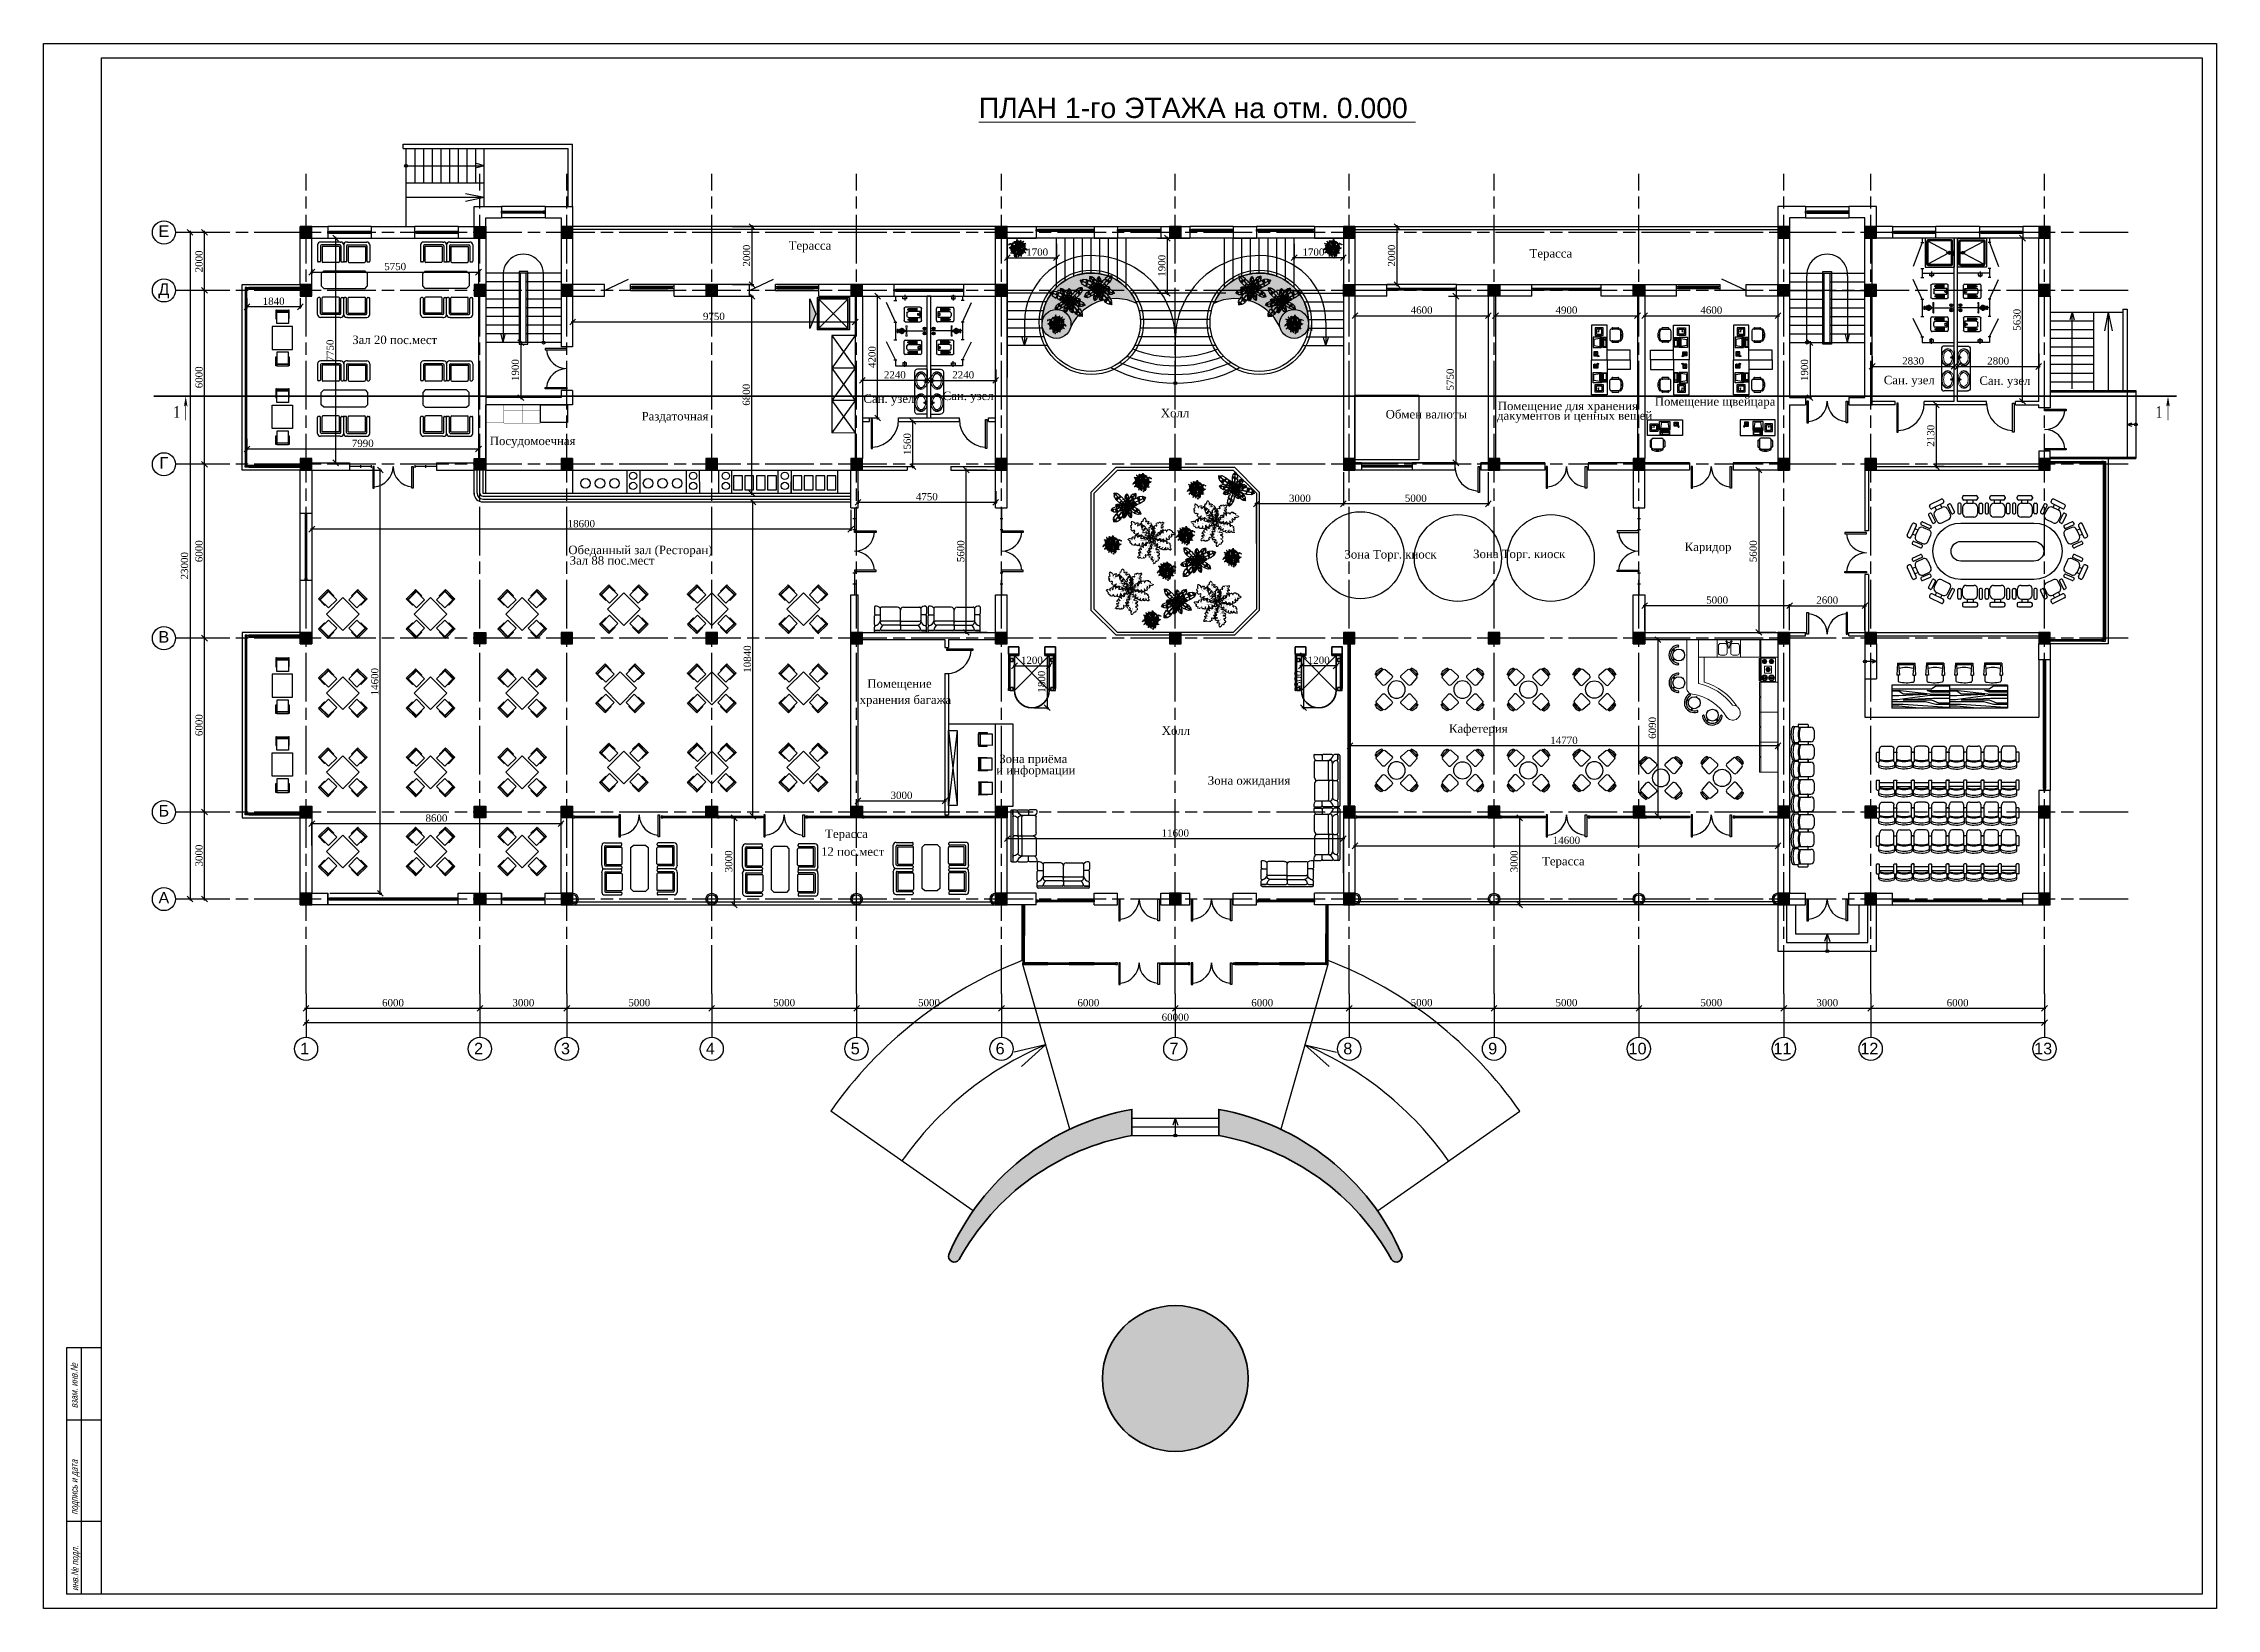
# Model space of a CAD drawing. Header units: inches. Extents: x 2870606 to 3671143, y -733551 to -473558.
# Drawn here: x 3144143 to 3219143, y -545903 to -491903 of the extents above; entities that cross this region are included whole.
import ezdxf

# ---------------------------------------------------------------- set-up
doc = ezdxf.new("R2010")
doc.units = ezdxf.units.IN
doc.header["$MEASUREMENT"] = 0
doc.linetypes.add('ACAD_ISO08W100', pattern=[36, 24, -3, 6, -3])
doc.linetypes.add('DOT2', pattern=[0.125, 0, -0.125])
for name, color, linetype in [('01', 7, 'Continuous'), ('100_FURNITURE', 25, 'Continuous'), ('100_TREE', 64, 'Continuous'), ('A_Windows', 160, 'Continuous'), ('HA', 9, 'Continuous'), ('OP-MOB-MOVIL', 8, 'Continuous'), ('potolok', 7, 'Continuous'), ('Trees', 92, 'Continuous'), ('wood', 26, 'Continuous'), ('МеБель', 254, 'Continuous'), ('ШРИФТ', 7, 'Continuous'), ('ђЂЊЉЂ', 7, 'Continuous')]:
    doc.layers.add(name, color=color, linetype=linetype)
for name, color, linetype, lineweight in [('_0', 7, 'Continuous', 25), ('AGAC', 94, 'Continuous', 30), ('Cashpo', 25, 'Continuous', 25)]:
    doc.layers.add(name, color=color, linetype=linetype, lineweight=lineweight)
doc.styles.add('GENERATED_STYLE_1', font='times.ttf')
doc.styles.add('ira', font='arial.ttf', dxfattribs={"height": 3})
doc.styles.add('J~stule', font='dutch.ttf')
doc.styles.add('style1', font='times.ttf')
doc.styles.add('стиль3', font='arial.ttf', dxfattribs={"height": 250})
doc.linetypes.add('FENCELINE1', pattern='A,0.25,-0.1,[133,ltypeshp.shx,S=0.1,R=0,X=-0.1,Y=0],-0.1,1', length=1.45)
doc.dimstyles.new('J~style', dxfattribs={"dimscale": 100, "dimtxt": 2.5, "dimasz": 2, "dimexe": 0.55, "dimexo": 0.725, "dimtad": 1, "dimdec": 0, "dimdsep": 46, "dimtxsty": 'J~stule', "dimblk": 'OBLIQUE', "dimcen": 2, "dimdle": 0.5, "dimadec": 0, "dimazin": 0, "dimtfac": 1, "dimtdec": 0, "dimtmove": 0, "dimatfit": 3, "dimfxl": 1, "dimarcsym": 0})

msp = doc.modelspace()

# ---------------------------------------------------------------- texts
at = {"style": 'style1', "width": 0.8}
for p in [(3148621.64, -504818.08), (3217037.32, -504818.08)]:
    msp.add_text('1', height=400, dxfattribs=at).set_placement(p)
at = {"linetype": 'Continuous', "char_height": 400, "attachment_point": 2, "style": 'стиль3'}
for s, insert in [('Е', (3148297.89, -498177.16)), ('Д', (3148297.89, -500177.16)), ('Г', (3148297.89, -506177.16)), ('В', (3148297.89, -512177.16)), ('Б', (3148297.89, -518177.16)), ('А', (3148297.89, -521177.16)), ('1', (3153160.29, -526382.35)), ('2', (3159160.29, -526382.35)), ('3', (3162160.29, -526382.35)), ('4', (3167160.29, -526382.35)), ('5', (3172160.29, -526382.35)), ('6', (3177160.29, -526382.35)), ('7', (3183160.29, -526382.35)), ('8', (3189160.29, -526382.35)), ('9', (3194160.29, -526382.35)), ('10', (3199160.29, -526382.35)), ('12', (3207160.29, -526382.35)), ('13', (3213160.29, -526382.35))]:
    msp.add_mtext(s, dxfattribs=dict(at, insert=insert))
at = {"linetype": 'Continuous', "insert": (3204160.29, -526382.35), "char_height": 400, "width": 147.3397, "attachment_point": 2, "style": 'стиль3'}
msp.add_mtext('11', dxfattribs=at)
at = {"layer": '01', "lineweight": 20, "style": 'ira'}
msp.add_text('%%UПЛАН 1-го ЭТАЖА на отм. 0.000 ', height=700, dxfattribs=at).set_placement((3176424.14, -494476.36))
at = {"layer": 'ШРИФТ', "style": 'GENERATED_STYLE_1'}
for s, p in [('Терасса', (3169861.91, -499019.69)), ('Терасса', (3195432.67, -499290.36)), ('Зал 20 пос.мест', (3154800.72, -502274.94)), ('Сан. узел', (3175181.06, -504207.3)), ('Сан. узел', (3207659.08, -503662.02)), ('Сан. узел', (3210959.53, -503682.21)), (' Раздаточная', (3164673.62, -504910.01)), ('Сан. узел', (3172443.4, -504302.56)), ('Холл', (3182706.9, -504800.63)), ('Обмен валюты', (3190466.67, -504842.14)), ('дакументов и ценных вещей', (3194308.22, -504888.95)), ('Помещение для хранения', (3194335.65, -504554.11)), ('Помещение щвейцара ', (3199755.77, -504402.96)), ('Посудомоечная', (3159546.1, -505760.98)), ('Обеданный зал (Ресторан)', (3162256.85, -509523.22)), ('Каридор', (3200786.5, -509417.38)), ('Зал 88 пос.мест', (3162304.93, -509887.36)), ('Зона Торг. киоск', (3189043.72, -509674.17)), ('Зона Торг. киоск', (3193486.22, -509660.34)), ('хранения багажа', (3172312.55, -514693.4)), ('Помещение', (3172576.32, -514134.26)), ('Холл', (3182738.44, -515758.71)), ('Кафетерия', (3192651.17, -515687.89)), ('Зона приёма', (3177131.04, -516732.69)), (' и информации', (3176917.28, -517120.36)), ('Зона ожидания', (3184329.21, -517479.29)), ('12 пос.мест', (3170980.9, -519932.52)), ('Терасса', (3171121.91, -519318.08)), ('Терасса', (3195863.54, -520262.52))]:
    msp.add_text(s, height=292.5, dxfattribs=at).set_placement(p)
at = {"layer": 'ђЂЊЉЂ', "color": 7, "linetype": 'Continuous', "lineweight": 20, "style": 'ira', "oblique": 15, "width": 0.8}
for s, p in [('взам. инв.№', (3145321.13, -538992.8)), ('подпись и дата', (3145326.12, -542669.08)), ('инв.№ подл.', (3145347.16, -545296.62))]:
    msp.add_text(s, height=240, rotation=90, dxfattribs=at).set_placement(p)

# ---------------------------------------------------------------- blocks, each defined once
blk = doc.blocks.new('*U56')
at = {"color": 7, "lineweight": 30}
for points in [[(0, 60), (60, 60), (60, 0), (0, 0)], [(2400, 60), (2340, 60), (2340, 0), (2400, 0)]]:
    blk.add_lwpolyline(points, close=True, dxfattribs=at)
at = {"color": 4, "lineweight": 25}
for points in [[(60, 60), (2340, 60), (2340, 0), (60, 0)], [(60, 35), (2340, 35), (2340, 25), (60, 25)]]:
    blk.add_lwpolyline(points, close=True, dxfattribs=at)
blk = doc.blocks.new('*U65')
at = {"color": 7, "lineweight": 30}
for points in [[(0, 60), (60, 60), (60, 0), (0, 0)], [(1500, 60), (1440, 60), (1440, 0), (1500, 0)]]:
    blk.add_lwpolyline(points, close=True, dxfattribs=at)
at = {"color": 4, "lineweight": 25}
for points in [[(60, 60), (1440, 60), (1440, 0), (60, 0)], [(60, 35), (1440, 35), (1440, 25), (60, 25)]]:
    blk.add_lwpolyline(points, close=True, dxfattribs=at)
blk = doc.blocks.new('*U54')
at = {"color": 7, "lineweight": 30}
for points in [[(0, 60), (60, 60), (60, 0), (0, 0)], [(1250, 60), (1190, 60), (1190, 0), (1250, 0)]]:
    blk.add_lwpolyline(points, close=True, dxfattribs=at)
at = {"color": 4, "lineweight": 25}
for points in [[(60, 60), (1190, 60), (1190, 0), (60, 0)], [(60, 35), (1190, 35), (1190, 25), (60, 25)]]:
    blk.add_lwpolyline(points, close=True, dxfattribs=at)
blk = doc.blocks.new('*U53')
at = {"color": 7, "lineweight": 30}
for points in [[(0, 60), (60, 60), (60, 0), (0, 0)], [(1250, 60), (1190, 60), (1190, 0), (1250, 0)]]:
    blk.add_lwpolyline(points, close=True, dxfattribs=at)
at = {"color": 4, "lineweight": 25}
for points in [[(60, 60), (1190, 60), (1190, 0), (60, 0)], [(60, 35), (1190, 35), (1190, 25), (60, 25)]]:
    blk.add_lwpolyline(points, close=True, dxfattribs=at)
blk = doc.blocks.new('AGAC 2')
at = {"linetype": 'DOT2'}
for points in [[(-111, -13), (-141, -50), (-124, -124), (-184, -108), (-261, -128), (-294, -198), (-316, -277), (-420, -317), (-440, -190), (-486, -351), (-515, -389), (-582, -432), (-634, -261), (-692, -232), (-727, -415), (-808, -478), (-903, -446), (-896, -280), (-965, -449), (-1125, -440), (-1147, -313), (-1210, -326), (-1258, -424), (-1427, -383), (-1404, -302), (-1467, -315), (-1544, -234), (-1511, -165), (-1646, -56), (-1674, 19), (-1623, 35), (-1485, 48), (-1465, 16), (-1395, -24), (-1392, 111), (-1308, 183), (-1242, 19), (-1185, 86), (-1190, 252), (-1028, 264), (-1022, 107), (-964, 277), (-806, 268), (-800, 101), (-734, 249), (-592, 200), (-618, 79), (-540, 9), (-487, 136), (-344, 98), (-336, -38), (-254, -68), (-152, -49)], [(-86, 52), (-141, 43), (-182, -34), (-221, 25), (-303, 65), (-384, 29), (-462, -23), (-582, 21), (-504, 146), (-664, 41), (-717, 30), (-808, 42), (-725, 230), (-754, 298), (-921, 167), (-1037, 173), (-1096, 272), (-966, 410), (-1152, 315), (-1283, 443), (-1207, 570), (-1271, 606), (-1386, 557), (-1501, 719), (-1421, 771), (-1486, 807), (-1491, 935), (-1411, 970), (-1446, 1165), (-1414, 1252), (-1358, 1227), (-1229, 1135), (-1236, 1092), (-1205, 1005), (-1101, 1119), (-975, 1119), (-1040, 928), (-941, 943), (-821, 1090), (-672, 978), (-784, 839), (-608, 942), (-477, 816), (-597, 668), (-429, 745), (-343, 597), (-456, 512), (-442, 393), (-301, 463), (-205, 323), (-300, 200), (-251, 112), (-149, 52)], [(84, 28), (37, 41), (-24, -6), (-34, 56), (-85, 118), (-163, 119), (-245, 106), (-324, 185), (-217, 257), (-383, 231), (-430, 242), (-498, 285), (-363, 405), (-360, 470), (-543, 426), (-634, 474), (-644, 575), (-490, 637), (-673, 630), (-731, 781), (-624, 854), (-663, 906), (-772, 909), (-805, 1081), (-722, 1094), (-760, 1147), (-718, 1251), (-641, 1249), (-598, 1418), (-540, 1476), (-504, 1436), (-434, 1315), (-456, 1283), (-463, 1202), (-338, 1255), (-237, 1209), (-359, 1080), (-274, 1056), (-124, 1129), (-46, 985), (-187, 915), (-7, 932), (51, 784), (-100, 709), (64, 709), (79, 559), (-43, 532), (-76, 431), (63, 436), (88, 289), (-33, 225), (-26, 137), (34, 52)], [(-11, 9), (-34, 27), (-78, 17), (-68, 53), (-81, 99), (-123, 119), (-170, 132), (-194, 194), (-118, 207), (-215, 234), (-237, 251), (-263, 291), (-161, 323), (-143, 358), (-253, 379), (-291, 427), (-272, 484), (-172, 480), (-274, 521), (-268, 617), (-192, 631), (-200, 668), (-259, 697), (-234, 798), (-186, 785), (-194, 823), (-145, 869), (-104, 849), (-39, 930), (7, 947), (16, 917), (24, 834), (5, 822), (-19, 780), (62, 778), (105, 728), (7, 688), (47, 654), (147, 657), (154, 559), (60, 556), (162, 521), (157, 426), (57, 423), (145, 383), (116, 298), (44, 313), (1, 267), (78, 235), (55, 149), (-26, 144), (-44, 95), (-33, 34)], [(46, -8), (32, 32), (-32, 52), (7, 90), (27, 158), (-11, 214), (-61, 266), (-44, 363), (61, 321), (-41, 428), (-56, 467), (-59, 537), (94, 500), (142, 531), (20, 639), (9, 728), (76, 786), (198, 706), (101, 835), (180, 951), (286, 911), (305, 964), (252, 1044), (359, 1154), (410, 1100), (428, 1154), (524, 1175), (561, 1120), (704, 1173), (774, 1160), (763, 1114), (711, 1004), (678, 1003), (616, 968), (717, 905), (733, 810), (580, 833), (605, 760), (732, 689), (668, 561), (547, 627), (649, 507), (572, 391), (443, 462), (525, 345), (424, 260), (344, 334), (256, 307), (329, 210), (236, 119), (129, 174), (69, 125), (38, 40)], [(13, -121), (52, -102), (67, -35), (109, -72), (180, -85), (234, -41), (282, 15), (382, 7), (350, -104), (449, 9), (487, 29), (558, 38), (535, -121), (571, -167), (670, -32), (760, -13), (825, -75), (755, -207), (876, -97), (1002, -166), (971, -278), (1028, -292), (1104, -230), (1226, -329), (1176, -385), (1233, -399), (1263, -495), (1210, -538), (1278, -679), (1271, -751), (1224, -745), (1107, -702), (1103, -668), (1061, -608), (1007, -717), (911, -743), (920, -584), (848, -617), (788, -753), (651, -700), (707, -571), (595, -686), (470, -618), (529, -480), (418, -574), (322, -480), (390, -392), (354, -304), (262, -387), (160, -301), (206, -188), (151, -131), (61, -108)], [(63, -61), (81, -17), (43, 49), (105, 51), (173, 93), (184, 169), (183, 252), (270, 320), (327, 205), (323, 372), (340, 416), (391, 477), (492, 329), (556, 318), (536, 503), (595, 587), (695, 584), (737, 424), (754, 605), (909, 643), (967, 528), (1024, 559), (1041, 666), (1214, 676), (1216, 593), (1273, 624), (1370, 568), (1358, 493), (1519, 428), (1568, 364), (1524, 334), (1396, 281), (1367, 306), (1289, 324), (1325, 194), (1266, 101), (1155, 238), (1120, 158), (1173, 0), (1021, -58), (970, 89), (964, -89), (811, -127), (756, 31), (736, -130), (586, -125), (575, -2), (480, 43), (467, -94), (319, -100), (272, 28), (184, 33), (93, -15)], [(-121, -91), (-110, -136), (-42, -165), (-89, -202), (-116, -273), (-81, -338), (-32, -400), (-60, -503), (-170, -448), (-71, -574), (-58, -617), (-62, -694), (-224, -638), (-280, -667), (-157, -797), (-154, -895), (-233, -951), (-358, -852), (-265, -1001), (-363, -1120), (-474, -1065), (-500, -1122), (-450, -1214), (-577, -1322), (-627, -1259), (-653, -1315), (-759, -1329), (-794, -1265), (-954, -1308), (-1029, -1287), (-1013, -1239), (-945, -1124), (-908, -1126), (-838, -1095), (-941, -1016), (-950, -911), (-785, -952), (-805, -870), (-936, -780), (-854, -647), (-729, -731), (-828, -591), (-732, -472), (-599, -562), (-676, -427), (-559, -344), (-479, -433), (-381, -413), (-450, -300), (-340, -210), (-229, -280), (-159, -234), (-117, -144)], [(-67, -149), (-26, -175), (45, -149), (36, -210), (66, -284), (139, -308), (220, -321), (272, -420), (148, -455), (314, -481), (354, -505), (406, -566), (242, -639), (220, -700), (406, -713), (477, -786), (457, -884), (292, -897), (468, -945), (477, -1105), (354, -1142), (374, -1203), (477, -1239), (457, -1412), (374, -1399), (395, -1460), (323, -1545), (251, -1521), (159, -1668), (87, -1705), (66, -1657), (36, -1521), (66, -1497), (97, -1423), (-37, -1436), (-119, -1362), (36, -1276), (-37, -1228), (-201, -1252), (-232, -1092), (-78, -1068), (-253, -1031), (-263, -873), (-98, -847), (-253, -799), (-222, -652), (-98, -663), (-37, -578), (-170, -541), (-150, -394), (-16, -370), (5, -284), (-26, -186)]]:
    blk.add_lwpolyline(points, close=True, dxfattribs=at)
for points in [[(-1287, 1010), (-1287, 1010), (-1383, 1170)], [(-1124, 852), (-1130, 847), (-1287, 1010)], [(-966, 689), (-966, 689), (-1124, 852), (-1130, 847)], [(-728, 459), (-734, 454), (-966, 689)], [(-501, 264), (-507, 248), (-728, 459), (-734, 454)], [(-527, 1236), (-527, 1236), (-546, 1399)], [(-454, 1049), (-461, 1047), (-527, 1236)], [(-260, 84), (-270, 75), (-501, 264), (-507, 248)], [(-387, 861), (-387, 861), (-454, 1049), (-461, 1047)], [(-281, 590), (-287, 587), (-387, 861)], [(-170, 350), (-181, 340), (-281, 590), (-287, 587)], [(-43, 118), (-55, 114), (-170, 350), (-181, 340)], [(-70, 246), (-78, 243), (-71, 403), (-75, 403)], [(-58, 89), (-66, 89), (-70, 246), (-78, 243)], [(-71, 403), (-75, 403), (-62, 576)], [(-62, 576), (-62, 576), (-52, 695), (-56, 695)], [(-52, 695), (-56, 695), (-45, 814)], [(-45, 814), (-45, 814), (-15, 907)], [(47, 128), (38, 134), (151, 334), (138, 337)], [(151, 334), (138, 337), (267, 533), (263, 537)], [(167, 52), (165, 64), (413, 147), (404, 159)], [(267, 533), (263, 537), (409, 744)], [(413, 147), (404, 159), (663, 225), (661, 231)], [(409, 744), (409, 744), (511, 886), (506, 890)], [(511, 886), (506, 890), (609, 1031)], [(609, 1031), (609, 1031), (716, 1126)], [(663, 225), (661, 231), (943, 294)], [(943, 294), (943, 294), (1137, 335), (1136, 342)], [(1137, 335), (1136, 342), (1331, 382)], [(1331, 382), (1331, 382), (1493, 380)], [(-1452, -67), (-1452, -67), (-1607, -17)], [(-1254, -79), (-1255, -86), (-1452, -67)], [(-1056, -96), (-1056, -96), (-1254, -79), (-1255, -86)], [(-767, -111), (-768, -118), (-1056, -96)], [(-837, -1164), (-837, -1164), (-963, -1256)], [(-716, -1016), (-711, -1021), (-837, -1164)], [(-506, -110), (-501, -124), (-767, -111), (-768, -118)], [(-591, -872), (-591, -872), (-716, -1016), (-711, -1021)], [(-416, -657), (-411, -661), (-591, -872)], [(-243, -91), (-245, -103), (-506, -110), (-501, -124)], [(-269, -453), (-255, -457), (-416, -657), (-411, -661)], [(-136, -239), (-127, -247), (-269, -453), (-255, -457)], [(26, -271), (39, -271), (76, -529), (90, -523)], [(76, -529), (90, -523), (109, -789), (116, -789)], [(109, -789), (116, -789), (128, -1078)], [(147, -1474), (147, -1474), (116, -1634)], [(128, -1078), (128, -1078), (135, -1276), (142, -1276)], [(135, -1276), (142, -1276), (147, -1474)], [(151, -108), (157, -99), (372, -194), (373, -181)], [(372, -194), (373, -181), (585, -294), (588, -289)], [(585, -294), (588, -289), (814, -419)], [(814, -419), (814, -419), (968, -509), (971, -504)], [(968, -509), (971, -504), (1125, -595)], [(1125, -595), (1125, -595), (1231, -696)]]:
    blk.add_solid(points, dxfattribs=at)
blk = doc.blocks.new('cvetok')
at = {"layer": 'Cashpo', "lineweight": 30, "ltscale": 0.1}
for centre, major_axis, start_param, end_param in [((94658, 171878), (170, -170), 3.717694, 3.950919), ((94658, 171878), (170, -170), 4.008914, 4.104644), ((94658, 171878), (170, -170), 4.142062, 4.429809), ((94658, 171878), (170, -170), 3.458664, 3.61719), ((94659, 171883), (158, -158), 3.767296, 4.146619), ((94658, 171878), (-158, -158), 5.746791, 5.985086), ((94658, 171878), (158, -158), 3.482746, 3.649771), ((94658, 171878), (170, -170), 3.024703, 3.316562), ((94658, 171878), (-158, -158), 4.624923, 4.873501), ((94658, 171878), (170, -170), 2.755823, 2.987251), ((94658, 171878), (-158, -158), 4.327905, 4.569763), ((94658, 171878), (170, -170), 2.400873, 2.651128), ((94658, 171878), (-158, -158), 4.034231, 4.174743), ((94658, 171878), (-170, -170), 3.409984, 3.737026), ((94658, 171878), (-158, -158), 3.449429, 3.724418), ((94658, 171878), (-158, -158), 3.03563, 3.35015), ((94658, 171878), (-170, -170), 3.019498, 3.341375), ((94658, 171878), (158, -158), 0.066528, 0.61373), ((94658, 171878), (-158, -158), 2.449339, 2.938254), ((94658, 171878), (-170, -170), 2.966211, 2.998209), ((94658, 171878), (-170, -170), 2.892081, 2.958014), ((94658, 171878), (170, -170), 0.291978, 0.654909), ((94658, 171878), (-170, -170), 2.431898, 2.830481), ((94658, 171878), (170, -170), 4.559068, 4.718123), ((94658, 171878), (-158, -158), 6.166573, 6.379453), ((94658, 171878), (170, -170), 4.823255, 4.978325), ((94658, 171878), (170, -170), -1.220089, -1.010216), ((94658, 171878), (158, -158), -1.237744, -1.029908), ((94658, 171878), (170, -170), -0.886086, -0.617507), ((94658, 171878), (158, -158), -0.889995, -0.67916), ((94658, 171878), (158, -158), -0.609448, -0.475122), ((94658, 171878), (170, -170), -0.592307, -0.44413), ((94658, 171878), (-158, -158), 1.402226, 1.533974), ((94658, 171878), (-170, -170), 1.354065, 1.580489), ((94658, 171878), (170, -170), 0.075749, 0.183167)]:
    blk.add_ellipse(centre, major_axis=major_axis, ratio=1, start_param=start_param, end_param=end_param, dxfattribs=at)
at = {"layer": 'Trees', "ltscale": 10}
for p, q in [((94340, 171806), (94336, 171800)), ((94336, 171800), (94342, 171803)), ((94340, 171808), (94337, 171807)), ((94337, 171807), (94340, 171806)), ((94338, 171812), (94340, 171808)), ((94347, 171811), (94338, 171812)), ((94342, 171803), (94344, 171800)), ((94344, 171800), (94345, 171804)), ((94345, 171804), (94349, 171801)), ((94349, 171801), (94348, 171810)), ((94354, 171818), (94350, 171813)), ((94350, 171813), (94356, 171816)), ((94351, 171820), (94354, 171818)), ((94354, 171820), (94351, 171820)), ((94352, 171825), (94354, 171820)), ((94361, 171823), (94352, 171825)), ((94354, 171844), (94360, 171837)), ((94362, 171842), (94354, 171844)), ((94356, 171816), (94358, 171812)), ((94360, 171837), (94357, 171834)), ((94357, 171834), (94362, 171835)), ((94358, 171812), (94359, 171816)), ((94359, 171816), (94363, 171814)), ((94362, 171835), (94361, 171829)), ((94361, 171829), (94370, 171834)), ((94363, 171846), (94362, 171842)), ((94363, 171814), (94362, 171823)), ((94365, 171842), (94363, 171846)), ((94368, 171847), (94365, 171842)), ((94371, 171835), (94368, 171847)), ((94372, 171838), (94475, 171816)), ((94478, 171833), (94372, 171838)), ((94380, 172032), (94437, 172027)), ((94422, 172010), (94380, 172032)), ((94384, 171864), (94390, 171858)), ((94392, 171862), (94384, 171864)), ((94390, 171858), (94387, 171854)), ((94387, 171854), (94392, 171855)), ((94482, 171792), (94388, 171709)), ((94392, 171855), (94391, 171850)), ((94391, 171850), (94400, 171854)), ((94393, 171866), (94392, 171862)), ((94395, 171862), (94393, 171866)), ((94398, 171867), (94395, 171862)), ((94401, 171856), (94398, 171867)), ((94400, 171844), (94405, 171845)), ((94405, 171842), (94400, 171844)), ((94401, 171850), (94412, 171851)), ((94405, 171845), (94401, 171850)), ((94402, 171834), (94405, 171842)), ((94408, 171840), (94402, 171834)), ((94403, 171876), (94411, 171867)), ((94414, 171872), (94403, 171876)), ((94411, 171867), (94405, 171863)), ((94405, 171863), (94412, 171863)), ((94411, 171837), (94408, 171840)), ((94412, 171863), (94410, 171856)), ((94410, 171856), (94424, 171860)), ((94417, 171839), (94411, 171841)), ((94411, 171841), (94411, 171837)), ((94413, 171850), (94417, 171839)), ((94414, 171978), (94424, 171926)), ((94435, 171942), (94414, 171978)), ((94416, 171877), (94414, 171872)), ((94418, 171872), (94416, 171877)), ((94423, 171877), (94418, 171872)), ((94454, 172008), (94422, 172022)), ((94499, 171928), (94422, 172010)), ((94425, 171862), (94423, 171877)), ((94424, 171926), (94485, 171896)), ((94529, 171912), (94435, 171942)), ((94437, 172027), (94503, 171997)), ((94495, 171779), (94440, 171740)), ((94515, 171950), (94454, 172008)), ((94457, 172108), (94461, 172102)), ((94463, 172105), (94457, 172108)), ((94461, 172102), (94457, 172100)), ((94457, 172100), (94461, 172100)), ((94461, 172100), (94459, 172096)), ((94459, 172096), (94468, 172097)), ((94464, 172108), (94463, 172105)), ((94465, 172105), (94464, 172108)), ((94469, 172107), (94465, 172105)), ((94469, 171849), (94465, 171867)), ((94467, 171869), (94485, 171878)), ((94468, 172098), (94469, 172107)), ((94476, 171856), (94469, 171849)), ((94471, 172095), (94474, 172089)), ((94476, 172092), (94471, 172095)), ((94474, 172089), (94471, 172087)), ((94471, 172087), (94475, 172087)), ((94475, 172087), (94473, 172083)), ((94473, 172083), (94481, 172084)), ((94475, 171816), (94580, 171813)), ((94478, 172095), (94476, 172092)), ((94479, 171848), (94476, 171856)), ((94479, 172091), (94478, 172095)), ((94570, 171863), (94478, 171833)), ((94483, 172094), (94479, 172091)), ((94481, 171856), (94479, 171848)), ((94496, 171854), (94481, 171856)), ((94482, 172085), (94483, 172094)), ((94485, 171878), (94482, 171868)), ((94482, 171868), (94490, 171869)), ((94552, 171813), (94482, 171792)), ((94485, 171896), (94569, 171890)), ((94490, 171869), (94485, 171863)), ((94485, 171863), (94496, 171854)), ((94562, 171800), (94495, 171779)), ((94497, 172023), (94509, 172021)), ((94506, 172016), (94497, 172023)), ((94573, 171888), (94499, 171928)), ((94502, 172012), (94506, 172016)), ((94508, 172012), (94502, 172012)), ((94503, 171997), (94575, 171953)), ((94504, 172074), (94510, 172074)), ((94511, 172065), (94504, 172074)), ((94504, 171743), (94590, 171802)), ((94505, 172005), (94508, 172012)), ((94520, 172010), (94505, 172005)), ((94508, 172078), (94512, 172076)), ((94510, 172074), (94508, 172078)), ((94509, 172021), (94510, 172027)), ((94510, 172057), (94515, 172048)), ((94516, 172057), (94510, 172057)), ((94510, 172027), (94513, 172021)), ((94512, 172076), (94515, 172083)), ((94522, 172069), (94512, 172064)), ((94586, 171843), (94512, 171831)), ((94513, 172021), (94518, 172026)), ((94515, 172083), (94516, 172074)), ((94515, 172062), (94516, 172057)), ((94518, 172059), (94515, 172062)), ((94602, 171906), (94515, 171950)), ((94516, 172074), (94521, 172075)), ((94521, 172075), (94517, 172072)), ((94517, 172072), (94522, 172069)), ((94517, 172047), (94528, 172051)), ((94524, 172065), (94518, 172059)), ((94518, 172026), (94521, 172012)), ((94518, 172006), (94530, 172004)), ((94527, 171999), (94518, 172006)), ((94523, 172057), (94524, 172065)), ((94527, 172056), (94523, 172057)), ((94523, 172054), (94527, 172056)), ((94528, 172051), (94523, 172054)), ((94523, 171995), (94527, 171999)), ((94528, 171995), (94523, 171995)), ((94526, 171988), (94528, 171995)), ((94540, 171994), (94526, 171988)), ((94530, 172004), (94531, 172010)), ((94531, 172010), (94534, 172004)), ((94534, 172004), (94539, 172009)), ((94557, 171768), (94538, 171691)), ((94539, 172009), (94542, 171995)), ((94564, 172082), (94542, 172010)), ((94542, 172010), (94545, 171977)), ((94577, 172068), (94551, 172140)), ((94551, 172140), (94596, 172088)), ((94551, 172140), (94605, 172093)), ((94612, 171825), (94557, 171768)), ((94562, 172008), (94564, 172082)), ((94587, 171956), (94562, 172008)), ((94562, 171685), (94607, 171767)), ((94661, 171873), (94570, 171863)), ((94573, 172006), (94577, 172068)), ((94590, 171947), (94573, 172006)), ((94661, 171873), (94573, 171888)), ((94575, 171953), (94661, 171873)), ((94580, 171813), (94638, 171839)), ((94638, 171858), (94586, 171843)), ((94596, 172088), (94615, 172039)), ((94615, 172089), (94597, 172096)), ((94597, 172096), (94610, 172081)), ((94610, 172081), (94601, 172073)), ((94601, 172073), (94613, 172075)), ((94625, 171805), (94602, 171712)), ((94607, 171767), (94661, 171873)), ((94613, 172075), (94609, 172062)), ((94609, 172062), (94632, 172069)), ((94618, 172098), (94615, 172089)), ((94615, 172039), (94627, 171950)), ((94621, 172089), (94618, 172098)), ((94619, 172065), (94633, 172033)), ((94631, 172099), (94621, 172089)), ((94627, 171950), (94628, 171913)), ((94642, 172108), (94630, 172104)), ((94630, 172104), (94648, 172088)), ((94634, 172073), (94631, 172099)), ((94633, 172033), (94656, 171910)), ((94635, 172116), (94642, 172108)), ((94646, 172113), (94635, 172116)), ((94638, 171839), (94661, 171873)), ((94639, 171721), (94664, 171783)), ((94644, 171992), (94657, 172074)), ((94661, 171873), (94644, 171992)), ((94652, 172132), (94646, 172113)), ((94656, 172114), (94652, 172132)), ((94652, 172089), (94666, 172100)), ((94665, 172116), (94656, 172114)), ((94657, 172074), (94683, 172148)), ((94660, 172108), (94665, 172116)), ((94668, 172106), (94660, 172108)), ((94683, 171915), (94661, 171873)), ((94662, 171803), (94661, 171873)), ((94661, 171873), (94739, 171873)), ((94661, 171873), (94734, 171795)), ((94672, 171726), (94662, 171803)), ((94670, 171868), (94750, 171932)), ((94672, 171939), (94676, 172024)), ((94676, 172024), (94688, 172110)), ((94683, 172148), (94684, 172183)), ((94696, 171961), (94683, 171915)), ((94684, 172183), (94704, 172132)), ((94688, 172110), (94692, 172145)), ((94723, 171991), (94688, 171932)), ((94695, 171947), (94707, 171953)), ((94702, 172039), (94696, 171961)), ((94750, 171811), (94697, 171846)), ((94722, 171939), (94698, 171887)), ((94698, 171846), (94788, 171798)), ((94699, 172022), (94723, 172055)), ((94762, 171674), (94701, 171786)), ((94704, 172132), (94702, 172039)), ((94707, 171953), (94761, 171989)), ((94713, 171865), (94786, 171857)), ((94761, 171989), (94722, 171939)), ((94723, 172055), (94778, 172087)), ((94773, 172057), (94723, 171991)), ((94723, 171890), (94767, 171915)), ((94731, 171945), (94729, 171919)), ((94729, 171919), (94740, 171927)), ((94758, 171951), (94733, 171949)), ((94734, 171795), (94787, 171704)), ((94739, 171873), (94802, 171891)), ((94740, 171927), (94740, 171924)), ((94750, 171932), (94871, 171947)), ((94810, 171742), (94750, 171811)), ((94751, 171940), (94758, 171951)), ((94763, 171939), (94751, 171940)), ((94753, 171933), (94763, 171939)), ((94754, 171931), (94753, 171933)), ((94793, 171813), (94755, 171836)), ((94758, 171755), (94804, 171716)), ((94767, 171915), (94834, 171931)), ((94804, 172093), (94773, 172057)), ((94778, 172087), (94804, 172093)), ((94786, 171857), (94857, 171860)), ((94788, 171798), (94850, 171793)), ((94789, 171779), (94793, 171794)), ((94802, 171770), (94789, 171777)), ((94850, 171793), (94793, 171813)), ((94793, 171794), (94798, 171787)), ((94797, 171971), (94794, 171945)), ((94794, 171945), (94805, 171952)), ((94871, 171947), (94798, 171890)), ((94798, 171787), (94801, 171792)), ((94823, 171977), (94799, 171974)), ((94801, 171792), (94802, 171786)), ((94801, 171778), (94802, 171770)), ((94808, 171775), (94801, 171778)), ((94802, 171891), (94886, 171899)), ((94802, 171786), (94813, 171788)), ((94813, 171788), (94804, 171781)), ((94804, 171781), (94808, 171775)), ((94805, 171952), (94807, 171943)), ((94807, 171943), (94812, 171951)), ((94812, 171951), (94828, 171941)), ((94817, 171965), (94823, 171977)), ((94828, 171964), (94817, 171965)), ((94818, 171959), (94828, 171964)), ((94828, 171941), (94818, 171959)), ((94824, 171778), (94829, 171793)), ((94838, 171769), (94825, 171776)), ((94828, 172019), (94839, 172017)), ((94838, 172001), (94828, 172019)), ((94829, 171793), (94833, 171786)), ((94833, 171786), (94837, 171791)), ((94837, 172024), (94843, 172020)), ((94839, 172017), (94837, 172024)), ((94837, 171791), (94837, 171786)), ((94837, 171786), (94848, 171787)), ((94837, 171777), (94838, 171769)), ((94843, 171775), (94837, 171777)), ((94848, 171787), (94839, 171780)), ((94839, 171780), (94843, 171775)), ((94858, 172005), (94840, 171999)), ((94843, 172020), (94851, 172031)), ((94851, 171755), (94846, 171744)), ((94851, 172031), (94850, 172016)), ((94850, 172016), (94858, 172015)), ((94858, 172015), (94850, 172011)), ((94850, 172011), (94858, 172005)), ((94863, 171753), (94853, 171756)), ((94857, 171860), (94918, 171874)), ((94872, 172004), (94859, 171998)), ((94859, 171996), (94862, 171981)), ((94859, 171749), (94863, 171753)), ((94862, 171981), (94867, 171987)), ((94868, 171769), (94862, 171760)), ((94862, 171758), (94870, 171750)), ((94867, 171987), (94870, 171983)), ((94870, 171763), (94868, 171769)), ((94870, 171983), (94871, 171988)), ((94874, 171767), (94870, 171763)), ((94870, 171750), (94871, 171756)), ((94871, 171996), (94872, 172004)), ((94877, 171998), (94871, 171996)), ((94871, 171988), (94881, 171985)), ((94871, 171756), (94875, 171754)), ((94873, 171993), (94877, 171998)), ((94881, 171985), (94873, 171993)), ((94873, 171762), (94874, 171767)), ((94881, 171760), (94873, 171762)), ((94873, 171758), (94881, 171760)), ((94875, 171754), (94873, 171758)), ((94886, 171899), (94964, 171879)), ((94887, 172032), (94889, 172018)), ((94894, 172029), (94887, 172032)), ((94891, 172017), (94906, 172016)), ((94894, 172035), (94894, 172029)), ((94897, 172030), (94894, 172035)), ((94907, 172036), (94897, 172030)), ((94901, 172022), (94907, 172024)), ((94906, 172016), (94901, 172022)), ((94902, 172026), (94907, 172036)), ((94907, 172024), (94902, 172026)), ((94910, 172023), (94918, 172020)), ((94915, 172008), (94910, 172023)), ((94917, 172025), (94921, 172021)), ((94918, 172020), (94917, 172025)), ((94931, 172008), (94917, 172007)), ((94921, 172021), (94929, 172029)), ((94929, 172029), (94926, 172018)), ((94926, 172018), (94932, 172016)), ((94932, 172016), (94926, 172014)), ((94926, 172014), (94931, 172008)), ((94958, 171997), (94968, 172005)), ((94963, 171986), (94958, 171996)), ((94966, 171991), (94963, 171986)), ((94969, 171987), (94966, 171991)), ((94968, 172005), (94968, 171999)), ((94968, 171999), (94972, 172000)), ((94978, 171993), (94969, 171992)), ((94969, 171992), (94969, 171987)), ((94972, 172000), (94970, 171996)), ((94970, 171996), (94978, 171993)), ((94388, 171709), (94451, 171734)), ((94451, 171734), (94504, 171743)), ((94499, 171709), (94479, 171705)), ((94479, 171705), (94487, 171699)), ((94487, 171699), (94480, 171695)), ((94480, 171695), (94487, 171694)), ((94487, 171694), (94483, 171680)), ((94483, 171680), (94494, 171690)), ((94494, 171690), (94500, 171684)), ((94498, 171693), (94508, 171690)), ((94500, 171684), (94498, 171693)), ((94508, 171690), (94501, 171708)), ((94519, 171714), (94513, 171695)), ((94513, 171695), (94522, 171699)), ((94540, 171714), (94521, 171716)), ((94522, 171699), (94522, 171691)), ((94522, 171691), (94527, 171697)), ((94527, 171697), (94537, 171687)), ((94533, 171706), (94540, 171714)), ((94542, 171704), (94533, 171706)), ((94533, 171701), (94542, 171704)), ((94537, 171687), (94533, 171701)), ((94538, 171691), (94543, 171590)), ((94543, 171590), (94562, 171685)), ((94602, 171712), (94606, 171617)), ((94606, 171617), (94649, 171568)), ((94633, 171628), (94639, 171721)), ((94649, 171568), (94633, 171628)), ((94670, 171698), (94679, 171681)), ((94680, 171696), (94670, 171698)), ((94746, 171644), (94672, 171726)), ((94685, 171679), (94676, 171663)), ((94677, 171660), (94692, 171647)), ((94678, 171705), (94680, 171696)), ((94684, 171700), (94678, 171705)), ((94682, 171680), (94701, 171686)), ((94694, 171711), (94684, 171700)), ((94689, 171670), (94685, 171679)), ((94695, 171677), (94689, 171670)), ((94692, 171697), (94694, 171711)), ((94699, 171696), (94692, 171697)), ((94692, 171647), (94692, 171657)), ((94692, 171657), (94699, 171654)), ((94699, 171625), (94692, 171638)), ((94693, 171692), (94699, 171696)), ((94701, 171686), (94693, 171692)), ((94693, 171640), (94706, 171650)), ((94694, 171668), (94695, 171677)), ((94709, 171666), (94694, 171668)), ((94696, 171661), (94709, 171666)), ((94699, 171654), (94696, 171661)), ((94703, 171632), (94699, 171625)), ((94699, 171562), (94706, 171567)), ((94703, 171561), (94699, 171562)), ((94699, 171543), (94706, 171549)), ((94704, 171542), (94699, 171543)), ((94701, 171558), (94703, 171561)), ((94705, 171559), (94701, 171558)), ((94701, 171539), (94704, 171542)), ((94705, 171540), (94701, 171539)), ((94707, 171626), (94703, 171632)), ((94706, 171650), (94705, 171642)), ((94705, 171642), (94711, 171644)), ((94707, 171552), (94705, 171559)), ((94707, 171533), (94705, 171540)), ((94718, 171634), (94706, 171633)), ((94706, 171633), (94707, 171626)), ((94707, 171567), (94714, 171561)), ((94708, 171558), (94707, 171552)), ((94707, 171548), (94714, 171542)), ((94708, 171539), (94707, 171533)), ((94711, 171644), (94708, 171639)), ((94708, 171639), (94718, 171634)), ((94711, 171557), (94708, 171558)), ((94712, 171538), (94708, 171539)), ((94714, 171561), (94710, 171560)), ((94710, 171560), (94711, 171557)), ((94714, 171542), (94710, 171541)), ((94710, 171541), (94712, 171538)), ((94724, 171607), (94713, 171604)), ((94713, 171602), (94714, 171590)), ((94714, 171590), (94718, 171595)), ((94718, 171595), (94720, 171591)), ((94720, 171591), (94721, 171595)), ((94721, 171595), (94729, 171592)), ((94722, 171602), (94724, 171607)), ((94727, 171602), (94722, 171602)), ((94723, 171599), (94727, 171602)), ((94729, 171592), (94723, 171599)), ((94762, 171570), (94746, 171644)), ((94765, 171594), (94762, 171674)), ((94787, 171620), (94762, 171570)), ((94787, 171704), (94787, 171620)), ((94804, 171716), (94872, 171700)), ((94872, 171700), (94810, 171742)), ((94846, 171744), (94852, 171746)), ((94852, 171746), (94851, 171741)), ((94851, 171741), (94855, 171744)), ((94855, 171744), (94860, 171737)), ((94858, 171746), (94863, 171747)), ((94860, 171737), (94858, 171746)), ((94863, 171747), (94859, 171749)), ((94885, 171702), (94887, 171711)), ((94889, 171704), (94885, 171702)), ((94889, 171711), (94898, 171710)), ((94889, 171700), (94889, 171704)), ((94892, 171703), (94889, 171700)), ((94897, 171698), (94892, 171703)), ((94898, 171710), (94895, 171707)), ((94895, 171707), (94898, 171706)), ((94898, 171706), (94895, 171705)), ((94895, 171705), (94897, 171698))]:
    blk.add_line(p, q, dxfattribs=at)
at = {"layer": 'Trees', "linetype": 'ByBlock'}
blk.add_ellipse((94658, 171878), major_axis=(170, -170), ratio=1, start_param=2.298631, end_param=2.368794, dxfattribs=at)
at = {"layer": 'Trees', "ltscale": 10}
for centre, major_axis, ratio, start_param, end_param in [((94808, 172099), (274, 0), 0.978732, 4.181898, 5.319375), ((94658, 171878), (170, -170), 1, 0.214693, 0.250114)]:
    blk.add_ellipse(centre, major_axis=major_axis, ratio=ratio, start_param=start_param, end_param=end_param, dxfattribs=at)
blk = doc.blocks.new('3DLF-P1')
at = {"color": 76}
blk.add_line((-1, 0, 0.2), (0, 0, 0.2), dxfattribs=at)
for points in [[(-19.4, 0, -5.3), (-17.1, 2, -2), (-17.1, 0, -1.4), (-19.4, 0, -5.3)], [(-17.1, 0, -1.4), (-17, 2.2, -1.5), (-13.9, 3.2, 0.1), (-13.6, 0, 0.6)], [(-13.6, 0, 0.6), (-13.5, 3.2, 0.4), (-12.4, 3.2, 1), (-12.3, 0, 1.4)], [(-12.3, 0, 1.4), (-12.1, 3.1, 2.2), (-7.8, 3.1, 2.2), (-7.8, 0, 1.4)], [(-19.4, 0, -5.3), (-17.1, -2, -2), (-17.1, 0, -1.4), (-19.4, 0, -5.3)], [(-17.1, 0, -1.4), (-16.8, -2.2, -1.4), (-12.4, -3, 1), (-12.3, 0, 1.4)]]:
    blk.add_3dface(points, dxfattribs=at)
for points, invisible_edges in [([(-12.3, 0, 1.4), (-12.1, -1.2, 1.7), (-11.8, -1.2, 1.7), (-11.8, 0, 1.4)], 4), ([(-11.8, 0, 1.4), (-11.8, -1.2, 1.7), (-11.3, -2.9, 2.2), (-11.3, 0, 1.4)], 5), ([(-11.3, 0, 1.4), (-7.8, 0, 1.4), (-7.8, -1.9, 1.9)], 10), ([(-11.3, 0, 1.4), (-11.3, -2.9, 2.2), (-8.1, -2.9, 2.2), (-7.8, -1.9, 1.9)], 9), ([(-7.9, 0, 1.4), (-7.3, 3.2, 1.9), (-3.9, 2.2, 1.1), (-3.9, 0, 0.7)], 4), ([(-7.9, 0, 1.4), (-3.9, -2, 1), (-1.2, -0.5, 0.3), (-1, 0, 0.2)], 1), ([(-7.9, 0, 1.4), (-7.8, -2, 1.7), (-7.5, -3, 1.9), (-3.9, -2, 1)], 9), ([(-3.9, 0, 0.7), (-3.9, 2.2, 1.1), (-1.2, 0.7, 0.3)], 9), ([(-3.9, 0, 0.7), (-1.2, 0.7, 0.3), (-1, 0, 0.2)], 1)]:
    blk.add_3dface(points, dxfattribs=dict(at, invisible_edges=invisible_edges))
blk = doc.blocks.new('PLANT1')
at = {"const_width": 0.00635}
blk.add_lwpolyline([(-0.13, 0, 1), (0.13, 0, 1)], format="xyb", close=True, dxfattribs=at)
for centre, radius in [((0, 0), 0.127), ((0, 0, 0.203), 0.00635)]:
    blk.add_circle(centre, radius)
at = {"xscale": 0.0254, "yscale": 0.0254, "zscale": 0.0254}
blk.add_blockref('3DLF-P1', (0, 0, 0.305), dxfattribs=at)
for p, xscale, yscale, zscale, rotation in [((0, 0, 0.559), 0.01905, 0.01905, 0.01905, 329.9999999999999), ((0, 0, 0.356), 0.01905, 0.01905, 0.01905, 329.9999999999999), ((0, 0.006, 0.459), 0.02032, 0.02032, 0.02032, 55), ((0, 0, 0.635), 0.0127, 0.0127, 0.0127, 15), ((0, 0, 0.616), 0.01524, 0.01524, 0.01524, 295.1447856306789), ((0, 0, 0.406), 0.02286, 0.02286, 0.02286, 250), ((0, 0, 0.591), 0.01524, 0.01524, 0.01524, 95), ((0, 0, 0.406), 0.01524, 0.01524, 0.01524, 130.2363583092738), ((0, 0, 0.356), 0.0254, 0.0254, 0.0254, 155), ((0, 0, 0.508), 0.01016, 0.01016, 0.01016, 113.1985905136482), ((0, 0, 0.591), 0.01397, 0.01397, 0.01397, 210), ((0, 0, 0.66), 0.007619999999999999, 0.007619999999999999, 0.007619999999999999, 230.1944289077348), ((0, 0, 0.527), 0.02032, 0.02032, 0.02032, 190)]:
    blk.add_blockref('3DLF-P1', p, dxfattribs=dict(xscale=xscale, yscale=yscale, zscale=zscale, rotation=rotation))
at = {"color": 84, "extrusion": (0.721942, -0.193444, 0.664364), "xscale": 0.00635, "yscale": 0.00635, "zscale": 0.00635, "rotation": 257.2160735877907}
blk.add_blockref('3DLF-P1', (0, 0.494, 0.439), dxfattribs=at)
at = {"color": 84, "extrusion": (-0.657265, 0.176114, 0.732793), "xscale": 0.00635, "yscale": 0.00635, "zscale": 0.00635, "rotation": 254.1723377001319}
blk.add_blockref('3DLF-P1', (0.003, 0.45, 0.484), dxfattribs=at)
blk = doc.blocks.new('_Oblique')
at = {"color": 0, "linetype": 'ByBlock', "lineweight": -2}
blk.add_line((-0.5, -0.5), (0.5, 0.5), dxfattribs=at)
blk = doc.blocks.new('*D345')
at = {"color": 0, "lineweight": -2, "transparency": 16777216}
for p, q in [((3203934, -506623), (3203292, -506623)), ((3203347, -506573), (3203347, -512273)), ((3203934, -512223), (3203292, -512223))]:
    blk.add_line(p, q, dxfattribs=at)
at = {"layer": 'Defpoints', "color": 0, "lineweight": 35, "transparency": 16777216}
for p in [(3204007, -506623), (3203347, -512223), (3204007, -512223)]:
    blk.add_point(p, dxfattribs=at)
at = {"color": 0, "lineweight": -2, "transparency": 16777216, "xscale": 200, "yscale": 200, "zscale": 200}
for p, rotation in [((3203347, -506623), 90), ((3203347, -512223), 270)]:
    blk.add_blockref('_Oblique', p, dxfattribs=dict(at, rotation=rotation))
at = {"color": 0, "transparency": 16777216, "insert": (3203154, -509423), "char_height": 250, "attachment_point": 5, "rotation": 90, "style": 'J~stule'}
blk.add_mtext('5600', dxfattribs=at)
blk = doc.blocks.new('hydyd')
for p, q in [((-820, -29), (-537, 254)), ((-503, 220), (-786, -63)), ((-774, -75), (-491, 208)), ((-537, 254), (-503, 220)), ((-517, 277), (-531, 263)), ((-531, 263), (-316, 47)), ((-302, 61), (-517, 277)), ((-491, 208), (-208, -75)), ((-316, 47), (-302, 61)), ((491, 208), (208, -75)), ((302, 61), (517, 277)), ((316, 47), (302, 61)), ((531, 263), (316, 47)), ((774, -75), (491, 208)), ((537, 254), (503, 220)), ((503, 220), (786, -63)), ((517, 277), (531, 263)), ((820, -29), (537, 254)), ((-827, -33), (-841, -47)), ((-841, -47), (-625, -262)), ((-612, -248), (-827, -33)), ((-786, -63), (-820, -29)), ((-491, -358), (-774, -75)), ((-625, -262), (-612, -248)), ((-208, -75), (-491, -358)), ((208, -75), (491, -358)), ((491, -358), (774, -75)), ((612, -248), (827, -33)), ((625, -262), (612, -248)), ((841, -47), (625, -262)), ((786, -63), (820, -29)), ((827, -33), (841, -47)), ((-627, -867), (-842, -1083)), ((-842, -1083), (-828, -1097)), ((-828, -1097), (-613, -881)), ((-820, -1103), (-786, -1069)), ((-537, -1386), (-820, -1103)), ((-786, -1069), (-503, -1351)), ((-774, -1057), (-491, -774)), ((-491, -1339), (-774, -1057)), ((-613, -881), (-627, -867)), ((-503, -1351), (-537, -1386)), ((-317, -1177), (-532, -1392)), ((-532, -1392), (-519, -1406)), ((-519, -1406), (-303, -1191)), ((-491, -774), (-208, -1057)), ((-208, -1057), (-491, -1339)), ((-303, -1191), (-317, -1177)), ((491, -774), (208, -1057)), ((208, -1057), (491, -1339)), ((303, -1191), (317, -1177)), ((519, -1406), (303, -1191)), ((317, -1177), (532, -1392)), ((774, -1057), (491, -774)), ((491, -1339), (774, -1057)), ((786, -1069), (503, -1351)), ((503, -1351), (537, -1386)), ((532, -1392), (519, -1406)), ((537, -1386), (820, -1103)), ((613, -881), (627, -867)), ((828, -1097), (613, -881)), ((627, -867), (842, -1083)), ((820, -1103), (786, -1069)), ((842, -1083), (828, -1097))]:
    blk.add_line(p, q)
blk.add_lwpolyline([(0, -1131), (566, -566), (0, 0), (-566, -566), (0, -1131)])
blk = doc.blocks.new('Divan_TOP_14')
for p, q in [((0, -435), (0, 435)), ((15, 450), (93, 450)), ((35, 366), (35, 450)), ((135, 450), (285, 450)), ((305, 430), (305, 350)), ((435, 450), (325, 450)), ((35, 20), (35, 326)), ((105, 0), (55, 0)), ((105, 0), (385, 0)), ((125, 20), (125, 300)), ((125, 0), (125, 0)), ((125, 0), (125, 0)), ((125, 0), (125, 0)), ((125, 0), (125, 0)), ((143, 0), (385, 0)), ((415, 350), (175, 350)), ((193, 20), (193, 330)), ((193, 0), (193, 0)), ((193, 0), (193, 0)), ((193, 0), (193, 0)), ((193, 0), (193, 0)), ((435, 50), (435, 330)), ((35, -326), (35, -20)), ((35, -450), (35, -366)), ((35, -366), (35, -450)), ((125, -20), (125, -300)), ((415, -350), (175, -350)), ((193, -20), (193, -330)), ((305, -430), (305, -350)), ((435, -50), (435, -330)), ((15, -450), (93, -450)), ((135, -450), (285, -450)), ((435, -450), (325, -450))]:
    blk.add_line(p, q)
for centre, radius, start, end in [((15, 435), 15, 90, 180), ((93, 430), 20, 14.5483, 90), ((230, 465), 121, 194.5483, 252.4177), ((135, 430), 20, 90, 200.5228), ((285, 430), 20, 0, 90), ((325, 430), 20, 90, 180), ((362, 422), 89.1, 306.5803, 8.6594), ((435, 435), 15, 0, 90), ((55, 366), 20, 180, 261.283), ((55, 326), 20, 77.226, 180), ((55, 20), 20, 180, 270), ((55, -20), 20, 90, 180), ((36, 241), 107, 33.5847, 77.226), ((105, 20), 20, 270, 0), ((105, -20), 20, 0, 90), ((175, 300), 50, 90, 180), ((173, 20), 20, 270, 0), ((173, -20), 20, 0, 90), ((213, 330), 20, 90, 180), ((385, 50), 50, 270, 0), ((385, 50), 50, 270, 0), ((385, -50), 50, 0, 90), ((385, -50), 50, 0, 90), ((415, 330), 20, 0, 90), ((55, -326), 20, 180, 282.774), ((55, -366), 20, 98.717, 180), ((36, -241), 107, 282.774, 326.4153), ((230, -465), 121, 107.5823, 165.4517), ((175, -300), 50, 180, 270), ((213, -330), 20, 180, 270), ((415, -330), 20, 270, 0), ((362, -422), 89.1, 351.3406, 53.4197), ((15, -435), 15, 180, 270), ((15, -435), 15, 180, 270), ((93, -430), 20, 270, 345.4517), ((135, -430), 20, 159.4772, 270), ((285, -430), 20, 270, 0), ((325, -430), 20, 180, 270), ((435, -435), 15, 270, 360)]:
    blk.add_arc(centre, radius, start, end)
blk = doc.blocks.new('ydhyc')
for p, q in [((698335, 39783, 59), (698316, 39733, 59)), ((698650, 39733, 59), (698631, 39783, 59)), ((697588, 39035, 59), (697637, 39055, 59)), ((697670, 39048, 59), (697670, 38727, 59)), ((698012, 39120, 59), (697717, 39098, 59)), ((698086, 38725, 59), (698086, 39050, 59)), ((698250, 39358, 59), (698273, 39654, 59)), ((698646, 39284, 59), (698320, 39284, 59)), ((698322, 39701, 59), (698644, 39701, 59)), ((698693, 39654, 59), (698716, 39358, 59)), ((698880, 38725, 59), (698880, 39050, 59)), ((698954, 39120, 59), (699249, 39098, 59)), ((699296, 39048, 59), (699296, 38727, 59)), ((699378, 39035, 59), (699329, 39055, 59)), ((697637, 38720, 59), (697588, 38740, 59)), ((697717, 38677, 59), (698012, 38655, 59)), ((698250, 38417, 59), (698273, 38121, 59)), ((698646, 38491, 59), (698320, 38491, 59)), ((698693, 38121, 59), (698716, 38417, 59)), ((699249, 38677, 59), (698954, 38655, 59)), ((699329, 38720, 59), (699378, 38740, 59)), ((698335, 37992, 59), (698316, 38042, 59)), ((698322, 38074, 59), (698644, 38074, 59)), ((698650, 38042, 59), (698631, 37992, 59))]:
    blk.add_line(p, q)
blk.add_circle((698483, 38887, 59), 300)
for centre, radius, start, end in [((698483, 38939, 59), 812, 78.10424, 101.89576), ((698483, 39417, 59), 394, 67.98272, 112.01728), ((697953, 38887, 59), 394, 157.98272, 202.01728), ((698432, 38887, 59), 812, 168.10424, 191.89576), ((697720, 39048, 59), 50, 93.61388, 180), ((698016, 39050, 59), 70, 0, 93.61388), ((698320, 39354, 59), 70, 176.38612, 270), ((698322, 39651, 59), 50, 90, 176.38612), ((698644, 39651, 59), 50, 3.61388, 90), ((698646, 39354, 59), 70, 270, 3.61388), ((698950, 39050, 59), 70, 86.38612, 180), ((699246, 39048, 59), 50, 0, 86.38612), ((698534, 38887, 59), 812, 348.10424, 11.89576), ((699013, 38887, 59), 394, 337.98272, 22.01728), ((697720, 38727, 59), 50, 180, 266.38612), ((698016, 38725, 59), 70, 266.38612, 0), ((698320, 38421, 59), 70, 90, 183.61388), ((698646, 38421, 59), 70, 356.38612, 90), ((698950, 38725, 59), 70, 180, 273.61388), ((699246, 38727, 59), 50, 273.61388, 0), ((698322, 38124, 59), 50, 183.61388, 270), ((698483, 38836, 59), 812, 258.10424, 281.89576), ((698483, 38358, 59), 394, 247.98272, 292.01728), ((698644, 38124, 59), 50, 270, 356.38612)]:
    blk.add_arc(centre, radius, start, end)
blk = doc.blocks.new('hdyhd')
for p, q in [((732010, 105038), (732010, 105558)), ((732135, 105449), (732035, 105449)), ((732135, 105429), (732035, 105429)), ((732135, 105409), (732035, 105409)), ((732135, 105389), (732035, 105389)), ((732135, 105369), (732035, 105369)), ((732135, 105349), (732035, 105349)), ((732135, 105329), (732035, 105329)), ((732135, 105309), (732035, 105309)), ((732135, 105289), (732035, 105289)), ((732135, 105269), (732035, 105269)), ((732135, 105249), (732035, 105249)), ((732135, 105229), (732035, 105229)), ((732135, 105209), (732035, 105209)), ((732135, 105189), (732035, 105189)), ((732125, 105169), (732045, 105169)), ((732050, 105598), (732470, 105598)), ((732115, 105149), (732055, 105149)), ((732105, 105129), (732065, 105129)), ((732160, 105548), (732360, 105548)), ((732160, 105148), (732160, 105548)), ((732310, 105098), (732210, 105098)), ((732360, 105548), (732360, 105148)), ((732385, 105449), (732485, 105449)), ((732385, 105429), (732485, 105429)), ((732385, 105409), (732485, 105409)), ((732385, 105389), (732485, 105389)), ((732385, 105369), (732485, 105369)), ((732385, 105349), (732485, 105349)), ((732385, 105329), (732485, 105329)), ((732385, 105309), (732485, 105309)), ((732385, 105289), (732485, 105289)), ((732385, 105269), (732485, 105269)), ((732385, 105249), (732485, 105249)), ((732385, 105229), (732485, 105229)), ((732385, 105209), (732485, 105209)), ((732385, 105189), (732485, 105189)), ((732395, 105169), (732475, 105169)), ((732405, 105149), (732465, 105149)), ((732415, 105129), (732455, 105129)), ((732510, 105558), (732510, 105038)), ((732470, 104998), (732050, 104998))]:
    blk.add_line(p, q)
for centre, radius, start, end in [((732050, 105558), 40, 90, 180), ((732050, 105038), 40, 180, 270), ((732210, 105148), 50, 180, 270), ((732264, 105575), 56.7, 208.07249, 331.92751), ((732264, 105508), 40, 147.91007, 32.08997), ((732310, 105148), 50, 270, 0), ((732470, 105558), 40, 0, 90), ((732470, 105038), 40, 270, 360)]:
    blk.add_arc(centre, radius, start, end)
blk = doc.blocks.new('hfhfrt')
at = {"lineweight": 13}
blk.add_line((1120341, -286193), (1120341, -284643), dxfattribs=at)
at = {"color": 7}
for p, q in [((1120341, -284643), (1120680, -284643)), ((1120341, -286193), (1120680, -286193))]:
    blk.add_line(p, q, dxfattribs=at)
blk.add_line((1120780, -286093), (1120780, -284743))
at = {"lineweight": 13}
for centre, radius in [((1120370, -284986), 9.72), ((1120370, -285038), 17.3), ((1120370, -285038), 10.5), ((1120370, -285090), 9.72), ((1120370, -285747), 9.72), ((1120440, -285038), 23.1), ((1120440, -285038), 14.7), ((1120370, -285799), 17.3), ((1120370, -285799), 10.5), ((1120370, -285851), 9.72), ((1120440, -285799), 23.1), ((1120440, -285799), 14.7)]:
    blk.add_circle(centre, radius, dxfattribs=at)
for centre, radius, start, end in [((1120782, -285038), 434, 163.83775, 180), ((1120673, -285006), 321, 145.02069, 163.83775), ((1120817, -285038), 415, 164.85341, 180), ((1120769, -285038), 367, 165.09994, 180), ((1120605, -284958), 237, 120.62609, 145.02069), ((1120663, -285010), 258, 147.28432, 165.09994), ((1120700, -285006), 294, 146.83492, 164.85341), ((1120596, -284967), 178, 122.81456, 147.28432), ((1120626, -284958), 206, 122.36765, 146.83492), ((1120561, -284885), 152, 90, 120.62609), ((1120554, -284901), 100, 90, 122.81456), ((1120580, -284885), 119, 90, 122.36765), ((1120554, -284901), 100, 57.18544, 90), ((1120561, -284885), 152, 59.37391, 90), ((1120580, -284885), 119, 57.63235, 90), ((1120511, -284967), 178, 32.71568, 57.18544), ((1120518, -284958), 237, 34.97931, 59.37391), ((1120533, -284958), 206, 33.16508, 57.63235), ((1120445, -285010), 258, 14.90006, 32.71568), ((1120338, -285038), 367, 0, 14.90006), ((1120459, -285006), 294, 15.14659, 33.16508), ((1120449, -285006), 321, 16.16225, 34.97931), ((1120342, -285038), 415, 0, 15.14659), ((1120340, -285038), 434, 0, 16.16225), ((1120782, -285038), 434, 180, 196.16225), ((1120782, -285799), 434, 163.83775, 180), ((1120673, -285069), 321, 196.16225, 214.97931), ((1120673, -285767), 321, 145.02069, 163.83775), ((1120769, -285038), 367, 180, 194.90006), ((1120817, -285038), 415, 180, 195.14659), ((1120817, -285799), 415, 164.85341, 180), ((1120769, -285799), 367, 165.09994, 180), ((1120605, -285117), 237, 214.97931, 239.37391), ((1120605, -285719), 237, 120.62609, 145.02069), ((1120663, -285066), 258, 194.90006, 212.71568), ((1120663, -285771), 258, 147.28432, 165.09994), ((1120700, -285070), 294, 195.14659, 213.16508), ((1120700, -285767), 294, 146.83492, 164.85341), ((1120596, -285109), 178, 212.71568, 237.18544), ((1120596, -285728), 178, 122.81456, 147.28432), ((1120626, -285118), 206, 213.16508, 237.63235), ((1120626, -285719), 206, 122.36765, 146.83492), ((1120561, -285191), 152, 239.37391, 270), ((1120561, -285646), 152, 90, 120.62609), ((1120554, -285174), 100, 237.18544, 270), ((1120554, -285662), 100, 90, 122.81456), ((1120580, -285191), 119, 237.63235, 270), ((1120580, -285646), 119, 90, 122.36765), ((1120554, -285174), 100, 270, 302.81456), ((1120554, -285662), 100, 57.18544, 90), ((1120561, -285191), 152, 270, 300.62609), ((1120561, -285646), 152, 59.37391, 90), ((1120580, -285191), 119, 270, 302.36765), ((1120580, -285646), 119, 57.63235, 90), ((1120511, -285109), 178, 302.81456, 327.28432), ((1120511, -285728), 178, 32.71568, 57.18544), ((1120518, -285117), 237, 300.62609, 325.02069), ((1120518, -285719), 237, 34.97931, 59.37391), ((1120533, -285118), 206, 302.36765, 326.83492), ((1120533, -285719), 206, 33.16508, 57.63235), ((1120445, -285066), 258, 327.28432, 345.09994), ((1120445, -285771), 258, 14.90006, 32.71568), ((1120338, -285038), 367, 345.09994, 0), ((1120338, -285799), 367, 0, 14.90006), ((1120459, -285070), 294, 326.83492, 344.85341), ((1120459, -285767), 294, 15.14659, 33.16508), ((1120449, -285069), 321, 325.02069, 343.83775), ((1120449, -285767), 321, 16.16225, 34.97931), ((1120342, -285038), 415, 344.85341, 0), ((1120342, -285799), 415, 0, 15.14659), ((1120340, -285038), 434, 343.83775, 0), ((1120340, -285799), 434, 0, 16.16225), ((1120782, -285799), 434, 180, 196.16225), ((1120673, -285830), 321, 196.16225, 214.97931), ((1120769, -285799), 367, 180, 194.90006), ((1120817, -285799), 415, 180, 195.14659), ((1120605, -285878), 237, 214.97931, 239.37391), ((1120663, -285827), 258, 194.90006, 212.71568), ((1120700, -285831), 294, 195.14659, 213.16508), ((1120596, -285870), 178, 212.71568, 237.18544), ((1120626, -285879), 206, 213.16508, 237.63235), ((1120561, -285952), 152, 239.37391, 270), ((1120554, -285935), 100, 237.18544, 270), ((1120580, -285952), 119, 237.63235, 270), ((1120554, -285935), 100, 270, 302.81456), ((1120561, -285952), 152, 270, 300.62609), ((1120580, -285952), 119, 270, 302.36765), ((1120511, -285870), 178, 302.81456, 327.28432), ((1120518, -285878), 237, 300.62609, 325.02069), ((1120533, -285879), 206, 302.36765, 326.83492), ((1120445, -285827), 258, 327.28432, 345.09994), ((1120338, -285799), 367, 345.09994, 0), ((1120459, -285831), 294, 326.83492, 344.85341), ((1120449, -285830), 321, 325.02069, 343.83775), ((1120342, -285799), 415, 344.85341, 0), ((1120340, -285799), 434, 343.83775, 0)]:
    blk.add_arc(centre, radius, start, end, dxfattribs=at)
at = {"color": 7}
for centre, start, end in [((1120680, -284743), 0, 90), ((1120680, -286093), 270, 0)]:
    blk.add_arc(centre, 100, start, end, dxfattribs=at)
blk = doc.blocks.new('*D346')
at = {"color": 0, "lineweight": -2, "transparency": 16777216}
for p, q in [((3172207, -518035), (3175307, -518035)), ((3172257, -518087), (3172257, -517980)), ((3175257, -518087), (3175257, -517980))]:
    blk.add_line(p, q, dxfattribs=at)
at = {"layer": 'Defpoints', "color": 0, "lineweight": 35, "transparency": 16777216}
for p in [(3172257, -518160), (3175257, -518035), (3175257, -518160)]:
    blk.add_point(p, dxfattribs=at)
at = {"color": 0, "lineweight": -2, "transparency": 16777216, "xscale": 200, "yscale": 200, "zscale": 200, "rotation": 180}
blk.add_blockref('_Oblique', (3172257, -518035), dxfattribs=at)
at = {"color": 0, "lineweight": -2, "transparency": 16777216, "xscale": 200, "yscale": 200, "zscale": 200}
blk.add_blockref('_Oblique', (3175257, -518035), dxfattribs=at)
at = {"color": 0, "transparency": 16777216, "insert": (3173757, -517845), "char_height": 250, "attachment_point": 5, "style": 'J~stule'}
blk.add_mtext('3000', dxfattribs=at)
blk = doc.blocks.new('hdyer')
for p, q in [((-112559, -307591), (-113205, -307244)), ((-112316, -307130), (-112316, -308130)), ((-113316, -308130), (-112316, -308130)), ((-112559, -307671), (-113205, -308018)), ((-112566, -307637), (-112565, -307620)), ((-112559, -307651), (-112566, -307637)), ((-112565, -307620), (-112553, -307607)), ((-112544, -307659), (-112559, -307651)), ((-112553, -307607), (-112536, -307604)), ((-112528, -307656), (-112544, -307659)), ((-112536, -307604), (-112522, -307609)), ((-112516, -307646), (-112528, -307656)), ((-112522, -307609), (-112516, -307618)), ((-112516, -307618), (-112396, -307618)), ((-112388, -307646), (-112516, -307646)), ((-112388, -307618), (-112396, -307618)), ((-112388, -307646), (-112388, -307618)), ((-112388, -307623), (-112388, -307623)), ((-112386, -307623), (-112388, -307623)), ((-112386, -307640), (-112388, -307640)), ((-112366, -307593), (-112386, -307593)), ((-112386, -307593), (-112386, -307613)), ((-112386, -307613), (-112386, -307643)), ((-112386, -307643), (-112366, -307643)), ((-112360, -307720), (-112373, -307643)), ((-112316, -307588), (-112366, -307588)), ((-112366, -307588), (-112366, -307618)), ((-112366, -307618), (-112316, -307618)), ((-112366, -307643), (-112366, -307618)), ((-112355, -307623), (-112366, -307623)), ((-112358, -307640), (-112366, -307640)), ((-112350, -307649), (-112360, -307719)), ((-112358, -307723), (-112360, -307720)), ((-112360, -307720), (-112360, -307720)), ((-112359, -307621), (-112358, -307618)), ((-112358, -307623), (-112359, -307621)), ((-112358, -307618), (-112358, -307618)), ((-112354, -307641), (-112358, -307640)), ((-112356, -307725), (-112358, -307723)), ((-112353, -307668), (-112356, -307640)), ((-112353, -307726), (-112356, -307725)), ((-112355, -307623), (-112341, -307623)), ((-112351, -307645), (-112354, -307641)), ((-112350, -307725), (-112353, -307726)), ((-112350, -307649), (-112351, -307645)), ((-112347, -307723), (-112350, -307725)), ((-112346, -307719), (-112347, -307723)), ((-112341, -307687), (-112346, -307719)), ((-112341, -307623), (-112337, -307624)), ((-112336, -307654), (-112341, -307687)), ((-112337, -307624), (-112334, -307628)), ((-112334, -307640), (-112336, -307654)), ((-112334, -307628), (-112333, -307632)), ((-112333, -307632), (-112334, -307640))]:
    blk.add_line(p, q)
blk.add_lwpolyline([(-112316, -307130), (-113316, -307130), (-113316, -308130)])
for points in [[(-112427, -307185), (-113205, -307185, 0.414214), (-113260, -307241), (-113260, -308018, 0.141372)], [(-112427, -308074), (-113205, -308074, -0.414214), (-113260, -308018), (-113260, -307241, -0.141372)], [(-112427, -307218), (-113205, -307218, 0.414214), (-113227, -307241), (-113227, -308018, 0.139565)], [(-112427, -308041), (-113205, -308041, -0.414214), (-113227, -308018), (-113227, -307241, -0.139565)], [(-112371, -307593), (-112371, -307241, 0.414214), (-112427, -307185)], [(-112405, -307618), (-112405, -307241, 0.414214), (-112427, -307218)], [(-113205, -308041), (-112427, -308041, 0.414214), (-112405, -308018), (-112405, -307646)], [(-113205, -308074), (-112427, -308074, 0.414214), (-112371, -308018), (-112371, -307651)]]:
    blk.add_lwpolyline(points, format="xyb")
for start, end in [(208.21385, 340.54332), (18.28258, 150.03204)]:
    blk.add_arc((-112484, -307631), 43.3, start, end)
blk = doc.blocks.new('*D304')
at = {"color": 0, "lineweight": -2, "transparency": 16777216}
for p, q in [((3168179, -507723), (3168684, -507723)), ((3168629, -518613), (3168629, -507673)), ((3168179, -518563), (3168684, -518563))]:
    blk.add_line(p, q, dxfattribs=at)
at = {"layer": 'Defpoints', "color": 0, "lineweight": 35, "transparency": 16777216}
for p in [(3168107, -507723), (3168629, -507723), (3168107, -518563)]:
    blk.add_point(p, dxfattribs=at)
at = {"color": 0, "lineweight": -2, "transparency": 16777216, "xscale": 200, "yscale": 200, "zscale": 200}
for p, rotation in [((3168629, -507723), 90), ((3168629, -518563), 270)]:
    blk.add_blockref('_Oblique', p, dxfattribs=dict(at, rotation=rotation))
at = {"color": 0, "transparency": 16777216, "insert": (3168438, -513143), "char_height": 250, "attachment_point": 5, "rotation": 90, "style": 'J~stule'}
blk.add_mtext('10840', dxfattribs=at)
blk = doc.blocks.new('*D305')
at = {"color": 0, "lineweight": -2, "transparency": 16777216}
for p, q in [((3168071, -500623), (3168648, -500623)), ((3168593, -507473), (3168593, -500573)), ((3168071, -507423), (3168648, -507423))]:
    blk.add_line(p, q, dxfattribs=at)
at = {"layer": 'Defpoints', "color": 0, "lineweight": 35, "transparency": 16777216}
for p in [(3167998, -500623), (3168593, -500623), (3167998, -507423)]:
    blk.add_point(p, dxfattribs=at)
at = {"color": 0, "lineweight": -2, "transparency": 16777216, "xscale": 200, "yscale": 200, "zscale": 200}
for p, rotation in [((3168593, -500623), 90), ((3168593, -507423), 270)]:
    blk.add_blockref('_Oblique', p, dxfattribs=dict(at, rotation=rotation))
at = {"color": 0, "transparency": 16777216, "insert": (3168403, -504023), "char_height": 250, "attachment_point": 5, "rotation": 90, "style": 'J~stule'}
blk.add_mtext('6800', dxfattribs=at)
blk = doc.blocks.new('*D306')
at = {"color": 0, "lineweight": -2, "transparency": 16777216}
for p, q in [((3172207, -501514), (3162357, -501514)), ((3162407, -501039), (3162407, -501569)), ((3172157, -501039), (3172157, -501569))]:
    blk.add_line(p, q, dxfattribs=at)
at = {"layer": 'Defpoints', "color": 0, "lineweight": 35, "transparency": 16777216}
for p in [(3162407, -500967), (3172157, -500967), (3162407, -501514)]:
    blk.add_point(p, dxfattribs=at)
at = {"color": 0, "lineweight": -2, "transparency": 16777216, "xscale": 200, "yscale": 200, "zscale": 200, "rotation": 180}
blk.add_blockref('_Oblique', (3162407, -501514), dxfattribs=at)
at = {"color": 0, "lineweight": -2, "transparency": 16777216, "xscale": 200, "yscale": 200, "zscale": 200}
blk.add_blockref('_Oblique', (3172157, -501514), dxfattribs=at)
at = {"color": 0, "transparency": 16777216, "insert": (3167282, -501321), "char_height": 250, "attachment_point": 5, "style": 'J~stule'}
blk.add_mtext('9750', dxfattribs=at)
blk = doc.blocks.new('*D307')
at = {"color": 0, "lineweight": -2, "transparency": 16777216}
for p, q in [((3167920, -498223), (3168655, -498223)), ((3168600, -500273), (3168600, -498173)), ((3167920, -500223), (3168655, -500223))]:
    blk.add_line(p, q, dxfattribs=at)
at = {"layer": 'Defpoints', "color": 0, "lineweight": 35, "transparency": 16777216}
for p in [(3167847, -498223), (3168600, -498223), (3167847, -500223)]:
    blk.add_point(p, dxfattribs=at)
at = {"color": 0, "lineweight": -2, "transparency": 16777216, "xscale": 200, "yscale": 200, "zscale": 200}
for p, rotation in [((3168600, -498223), 90), ((3168600, -500223), 270)]:
    blk.add_blockref('_Oblique', p, dxfattribs=dict(at, rotation=rotation))
at = {"color": 0, "transparency": 16777216, "insert": (3168410, -499223), "char_height": 250, "attachment_point": 5, "rotation": 90, "style": 'J~stule'}
blk.add_mtext('2000', dxfattribs=at)
blk = doc.blocks.new('*D308')
at = {"color": 0, "lineweight": -2, "transparency": 16777216}
for p, q in [((3153357, -499793), (3159207, -499793)), ((3153407, -499696), (3153407, -499848)), ((3159157, -499693), (3159157, -499848))]:
    blk.add_line(p, q, dxfattribs=at)
at = {"layer": 'Defpoints', "color": 0, "lineweight": 35, "transparency": 16777216}
for p in [(3153407, -499623), (3159157, -499620, 8), (3159157, -499793)]:
    blk.add_point(p, dxfattribs=at)
at = {"color": 0, "lineweight": -2, "transparency": 16777216, "xscale": 200, "yscale": 200, "zscale": 200, "rotation": 180}
blk.add_blockref('_Oblique', (3153407, -499793), dxfattribs=at)
at = {"color": 0, "lineweight": -2, "transparency": 16777216, "xscale": 200, "yscale": 200, "zscale": 200}
blk.add_blockref('_Oblique', (3159157, -499793), dxfattribs=at)
at = {"color": 0, "transparency": 16777216, "insert": (3156282, -499600), "char_height": 250, "attachment_point": 5, "style": 'J~stule'}
blk.add_mtext('5750', dxfattribs=at)
blk = doc.blocks.new('*D309')
at = {"color": 0, "lineweight": -2, "transparency": 16777216}
for p, q in [((3153950, -498623), (3154286, -498623)), ((3154231, -506423), (3154231, -498573)), ((3153950, -506373), (3154286, -506373))]:
    blk.add_line(p, q, dxfattribs=at)
at = {"layer": 'Defpoints', "color": 0, "lineweight": 35, "transparency": 16777216}
for p in [(3153877, -498623), (3154231, -498623), (3153877, -506373)]:
    blk.add_point(p, dxfattribs=at)
at = {"color": 0, "lineweight": -2, "transparency": 16777216, "xscale": 200, "yscale": 200, "zscale": 200}
for p, rotation in [((3154231, -498623), 90), ((3154231, -506373), 270)]:
    blk.add_blockref('_Oblique', p, dxfattribs=dict(at, rotation=rotation))
at = {"color": 0, "transparency": 16777216, "insert": (3154039, -502498), "char_height": 250, "attachment_point": 5, "rotation": 90, "style": 'J~stule'}
blk.add_mtext('7750', dxfattribs=at)
blk = doc.blocks.new('*D310')
at = {"color": 0, "lineweight": -2, "transparency": 16777216}
for p, q in [((3153057, -500989), (3151117, -500989)), ((3151167, -500696), (3151167, -501044)), ((3153007, -500696), (3153007, -501044))]:
    blk.add_line(p, q, dxfattribs=at)
at = {"layer": 'Defpoints', "color": 0, "lineweight": 35, "transparency": 16777216}
for p in [(3151167, -500623), (3151167, -500989), (3153007, -500623)]:
    blk.add_point(p, dxfattribs=at)
at = {"color": 0, "lineweight": -2, "transparency": 16777216, "xscale": 200, "yscale": 200, "zscale": 200, "rotation": 180}
blk.add_blockref('_Oblique', (3151167, -500989), dxfattribs=at)
at = {"color": 0, "lineweight": -2, "transparency": 16777216, "xscale": 200, "yscale": 200, "zscale": 200}
blk.add_blockref('_Oblique', (3153007, -500989), dxfattribs=at)
at = {"color": 0, "transparency": 16777216, "insert": (3152087, -500798), "char_height": 250, "attachment_point": 5, "style": 'J~stule'}
blk.add_mtext('1840', dxfattribs=at)
blk = doc.blocks.new('*D311')
at = {"color": 0, "lineweight": -2, "transparency": 16777216}
for p, q in [((3151117, -505892), (3159207, -505892)), ((3151167, -505549), (3151167, -505947)), ((3159157, -505545), (3159157, -505947))]:
    blk.add_line(p, q, dxfattribs=at)
at = {"layer": 'Defpoints', "color": 0, "lineweight": 35, "transparency": 16777216}
for p in [(3151167, -505477), (3159157, -505473), (3159157, -505892)]:
    blk.add_point(p, dxfattribs=at)
at = {"color": 0, "lineweight": -2, "transparency": 16777216, "xscale": 200, "yscale": 200, "zscale": 200, "rotation": 180}
blk.add_blockref('_Oblique', (3151167, -505892), dxfattribs=at)
at = {"color": 0, "lineweight": -2, "transparency": 16777216, "xscale": 200, "yscale": 200, "zscale": 200}
blk.add_blockref('_Oblique', (3159157, -505892), dxfattribs=at)
at = {"color": 0, "transparency": 16777216, "insert": (3155162, -505702), "char_height": 250, "attachment_point": 5, "style": 'J~stule'}
blk.add_mtext('7990', dxfattribs=at)
blk = doc.blocks.new('*D312')
at = {"color": 0, "lineweight": -2, "transparency": 16777216}
for p, q in [((3154131, -506623), (3155823, -506623)), ((3155768, -521273), (3155768, -506573)), ((3154029, -521223), (3155823, -521223))]:
    blk.add_line(p, q, dxfattribs=at)
at = {"layer": 'Defpoints', "color": 0, "lineweight": 35, "transparency": 16777216}
for p in [(3154058, -506623), (3155768, -506623), (3153957, -521223)]:
    blk.add_point(p, dxfattribs=at)
at = {"color": 0, "lineweight": -2, "transparency": 16777216, "xscale": 200, "yscale": 200, "zscale": 200}
for p, rotation in [((3155768, -506623), 90), ((3155768, -521223), 270)]:
    blk.add_blockref('_Oblique', p, dxfattribs=dict(at, rotation=rotation))
at = {"color": 0, "transparency": 16777216, "insert": (3155577, -513923), "char_height": 250, "attachment_point": 5, "rotation": 90, "style": 'J~stule'}
blk.add_mtext('14600', dxfattribs=at)
blk = doc.blocks.new('*D313')
at = {"color": 0, "lineweight": -2, "transparency": 16777216}
for p, q in [((3153407, -507996), (3153407, -508718)), ((3172007, -507996), (3172007, -508718)), ((3172057, -508663), (3153357, -508663))]:
    blk.add_line(p, q, dxfattribs=at)
at = {"layer": 'Defpoints', "color": 0, "lineweight": 35, "transparency": 16777216}
for p in [(3153407, -507923), (3172007, -507923), (3153407, -508663)]:
    blk.add_point(p, dxfattribs=at)
at = {"color": 0, "lineweight": -2, "transparency": 16777216, "xscale": 200, "yscale": 200, "zscale": 200, "rotation": 180}
blk.add_blockref('_Oblique', (3153407, -508663), dxfattribs=at)
at = {"color": 0, "lineweight": -2, "transparency": 16777216, "xscale": 200, "yscale": 200, "zscale": 200}
blk.add_blockref('_Oblique', (3172007, -508663), dxfattribs=at)
at = {"color": 0, "transparency": 16777216, "insert": (3162707, -508472), "char_height": 250, "attachment_point": 5, "style": 'J~stule'}
blk.add_mtext('18600', dxfattribs=at)
blk = doc.blocks.new('*D314')
at = {"color": 0, "lineweight": -2, "transparency": 16777216}
for p, q in [((3153357, -518822), (3162057, -518822)), ((3153407, -519581), (3153407, -518767)), ((3162007, -519581), (3162007, -518767))]:
    blk.add_line(p, q, dxfattribs=at)
at = {"layer": 'Defpoints', "color": 0, "lineweight": 35, "transparency": 16777216}
for p in [(3162007, -518822), (3153407, -519654), (3162007, -519654)]:
    blk.add_point(p, dxfattribs=at)
at = {"color": 0, "lineweight": -2, "transparency": 16777216, "xscale": 200, "yscale": 200, "zscale": 200, "rotation": 180}
blk.add_blockref('_Oblique', (3153407, -518822), dxfattribs=at)
at = {"color": 0, "lineweight": -2, "transparency": 16777216, "xscale": 200, "yscale": 200, "zscale": 200}
blk.add_blockref('_Oblique', (3162007, -518822), dxfattribs=at)
at = {"color": 0, "transparency": 16777216, "insert": (3157707, -518632), "char_height": 250, "attachment_point": 5, "style": 'J~stule'}
blk.add_mtext('8600', dxfattribs=at)
blk = doc.blocks.new('*D315')
at = {"color": 0, "lineweight": -2, "transparency": 16777216}
for p, q in [((3167895, -518623), (3168037, -518623)), ((3167982, -518573), (3167982, -521673)), ((3167895, -521623), (3168037, -521623))]:
    blk.add_line(p, q, dxfattribs=at)
at = {"layer": 'Defpoints', "color": 0, "lineweight": 35, "transparency": 16777216}
for p in [(3167823, -518623), (3167823, -521623), (3167982, -521623)]:
    blk.add_point(p, dxfattribs=at)
at = {"color": 0, "lineweight": -2, "transparency": 16777216, "xscale": 200, "yscale": 200, "zscale": 200}
for p, rotation in [((3167982, -518623), 90), ((3167982, -521623), 270)]:
    blk.add_blockref('_Oblique', p, dxfattribs=dict(at, rotation=rotation))
at = {"color": 0, "transparency": 16777216, "insert": (3167792, -520123), "char_height": 250, "attachment_point": 5, "rotation": 90, "style": 'J~stule'}
blk.add_mtext('3000', dxfattribs=at)
blk = doc.blocks.new('*D316')
at = {"color": 0, "lineweight": -2, "transparency": 16777216}
for p, q in [((3172207, -507733), (3177057, -507733)), ((3172257, -507346), (3172257, -507788)), ((3177007, -507346), (3177007, -507788))]:
    blk.add_line(p, q, dxfattribs=at)
at = {"layer": 'Defpoints', "color": 0, "lineweight": 35, "transparency": 16777216}
for p in [(3172257, -507273), (3177007, -507273), (3177007, -507733)]:
    blk.add_point(p, dxfattribs=at)
at = {"color": 0, "lineweight": -2, "transparency": 16777216, "xscale": 200, "yscale": 200, "zscale": 200, "rotation": 180}
blk.add_blockref('_Oblique', (3172257, -507733), dxfattribs=at)
at = {"color": 0, "lineweight": -2, "transparency": 16777216, "xscale": 200, "yscale": 200, "zscale": 200}
blk.add_blockref('_Oblique', (3177007, -507733), dxfattribs=at)
at = {"color": 0, "transparency": 16777216, "insert": (3174632, -507541), "char_height": 250, "attachment_point": 5, "style": 'J~stule'}
blk.add_mtext('4750', dxfattribs=at)
blk = doc.blocks.new('*D317')
at = {"color": 0, "lineweight": -2, "transparency": 16777216}
for p, q in [((3176714, -506623), (3175937, -506623)), ((3175992, -512273), (3175992, -506573)), ((3176714, -512223), (3175937, -512223))]:
    blk.add_line(p, q, dxfattribs=at)
at = {"layer": 'Defpoints', "color": 0, "lineweight": 35, "transparency": 16777216}
for p in [(3175992, -506623), (3176787, -506623, -28), (3176787, -512223)]:
    blk.add_point(p, dxfattribs=at)
at = {"color": 0, "lineweight": -2, "transparency": 16777216, "xscale": 200, "yscale": 200, "zscale": 200}
for p, rotation in [((3175992, -506623), 90), ((3175992, -512223), 270)]:
    blk.add_blockref('_Oblique', p, dxfattribs=dict(at, rotation=rotation))
at = {"color": 0, "transparency": 16777216, "insert": (3175800, -509423), "char_height": 250, "attachment_point": 5, "rotation": 90, "style": 'J~stule'}
blk.add_mtext('5600', dxfattribs=at)
blk = doc.blocks.new('*D318')
at = {"color": 0, "lineweight": -2, "transparency": 16777216}
for p, q in [((3173868, -504943), (3174203, -504943)), ((3174148, -506553), (3174148, -504893)), ((3173868, -506503), (3174203, -506503))]:
    blk.add_line(p, q, dxfattribs=at)
at = {"layer": 'Defpoints', "color": 0, "lineweight": 35, "transparency": 16777216}
for p in [(3173795, -504943), (3174148, -504943), (3173795, -506503, -28)]:
    blk.add_point(p, dxfattribs=at)
at = {"color": 0, "lineweight": -2, "transparency": 16777216, "xscale": 200, "yscale": 200, "zscale": 200}
for p, rotation in [((3174148, -504943), 90), ((3174148, -506503), 270)]:
    blk.add_blockref('_Oblique', p, dxfattribs=dict(at, rotation=rotation))
at = {"color": 0, "transparency": 16777216, "insert": (3173955, -505723), "char_height": 250, "attachment_point": 5, "rotation": 90, "style": 'J~stule'}
blk.add_mtext('1560', dxfattribs=at)
blk = doc.blocks.new('*D319')
at = {"color": 0, "lineweight": -2, "transparency": 16777216}
for p, q in [((3172407, -503154), (3172407, -503582)), ((3174647, -503154), (3174647, -503582)), ((3174697, -503527), (3172357, -503527))]:
    blk.add_line(p, q, dxfattribs=at)
at = {"layer": 'Defpoints', "color": 0, "lineweight": 35, "transparency": 16777216}
for p in [(3172407, -503081), (3174647, -503081, -6), (3172407, -503527)]:
    blk.add_point(p, dxfattribs=at)
at = {"color": 0, "lineweight": -2, "transparency": 16777216, "xscale": 200, "yscale": 200, "zscale": 200, "rotation": 180}
blk.add_blockref('_Oblique', (3172407, -503527), dxfattribs=at)
at = {"color": 0, "lineweight": -2, "transparency": 16777216, "xscale": 200, "yscale": 200, "zscale": 200}
blk.add_blockref('_Oblique', (3174647, -503527), dxfattribs=at)
at = {"color": 0, "transparency": 16777216, "insert": (3173527, -503337), "char_height": 250, "attachment_point": 5, "style": 'J~stule'}
blk.add_mtext('2240', dxfattribs=at)
blk = doc.blocks.new('*D320')
at = {"color": 0, "lineweight": -2, "transparency": 16777216}
for p, q in [((3174767, -503154), (3174767, -503582)), ((3177007, -503154), (3177007, -503582)), ((3174717, -503527), (3177057, -503527))]:
    blk.add_line(p, q, dxfattribs=at)
at = {"layer": 'Defpoints', "color": 0, "lineweight": 35, "transparency": 16777216}
for p in [(3174767, -503081, -6), (3177007, -503081), (3177007, -503527)]:
    blk.add_point(p, dxfattribs=at)
at = {"color": 0, "lineweight": -2, "transparency": 16777216, "xscale": 200, "yscale": 200, "zscale": 200, "rotation": 180}
blk.add_blockref('_Oblique', (3174767, -503527), dxfattribs=at)
at = {"color": 0, "lineweight": -2, "transparency": 16777216, "xscale": 200, "yscale": 200, "zscale": 200}
blk.add_blockref('_Oblique', (3177007, -503527), dxfattribs=at)
at = {"color": 0, "transparency": 16777216, "insert": (3175887, -503337), "char_height": 250, "attachment_point": 5, "style": 'J~stule'}
blk.add_mtext('2240', dxfattribs=at)
blk = doc.blocks.new('*D321')
at = {"color": 0, "lineweight": -2, "transparency": 16777216}
for p, q in [((3172479, -500623), (3172987, -500623)), ((3172932, -504873), (3172932, -500573)), ((3172479, -504823), (3172987, -504823))]:
    blk.add_line(p, q, dxfattribs=at)
at = {"layer": 'Defpoints', "color": 0, "lineweight": 35, "transparency": 16777216}
for p in [(3172407, -500623), (3172932, -500623), (3172407, -504823)]:
    blk.add_point(p, dxfattribs=at)
at = {"color": 0, "lineweight": -2, "transparency": 16777216, "xscale": 200, "yscale": 200, "zscale": 200}
for p, rotation in [((3172932, -500623), 90), ((3172932, -504823), 270)]:
    blk.add_blockref('_Oblique', p, dxfattribs=dict(at, rotation=rotation))
at = {"color": 0, "transparency": 16777216, "insert": (3172742, -502723), "char_height": 250, "attachment_point": 5, "rotation": 90, "style": 'J~stule'}
blk.add_mtext('4200', dxfattribs=at)
blk = doc.blocks.new('*D322')
at = {"color": 0, "lineweight": -2, "transparency": 16777216}
for p, q in [((3189357, -501295), (3194057, -501295)), ((3189407, -501023), (3189407, -501350)), ((3194007, -501023), (3194007, -501350))]:
    blk.add_line(p, q, dxfattribs=at)
at = {"layer": 'Defpoints', "color": 0, "lineweight": 35, "transparency": 16777216}
for p in [(3189407, -500951), (3194007, -500951), (3194007, -501295)]:
    blk.add_point(p, dxfattribs=at)
at = {"color": 0, "lineweight": -2, "transparency": 16777216, "xscale": 200, "yscale": 200, "zscale": 200, "rotation": 180}
blk.add_blockref('_Oblique', (3189407, -501295), dxfattribs=at)
at = {"color": 0, "lineweight": -2, "transparency": 16777216, "xscale": 200, "yscale": 200, "zscale": 200}
blk.add_blockref('_Oblique', (3194007, -501295), dxfattribs=at)
at = {"color": 0, "transparency": 16777216, "insert": (3191707, -501105), "char_height": 250, "attachment_point": 5, "style": 'J~stule'}
blk.add_mtext('4600', dxfattribs=at)
blk = doc.blocks.new('*D323')
at = {"color": 0, "lineweight": -2, "transparency": 16777216}
for p, q in [((3194207, -501295), (3199207, -501295)), ((3194257, -501002), (3194257, -501350)), ((3199157, -501002), (3199157, -501350))]:
    blk.add_line(p, q, dxfattribs=at)
at = {"layer": 'Defpoints', "color": 0, "lineweight": 35, "transparency": 16777216}
for p in [(3194257, -500929), (3199157, -500929), (3199157, -501295)]:
    blk.add_point(p, dxfattribs=at)
at = {"color": 0, "lineweight": -2, "transparency": 16777216, "xscale": 200, "yscale": 200, "zscale": 200, "rotation": 180}
blk.add_blockref('_Oblique', (3194257, -501295), dxfattribs=at)
at = {"color": 0, "lineweight": -2, "transparency": 16777216, "xscale": 200, "yscale": 200, "zscale": 200}
blk.add_blockref('_Oblique', (3199157, -501295), dxfattribs=at)
at = {"color": 0, "transparency": 16777216, "insert": (3196707, -501105), "char_height": 250, "attachment_point": 5, "style": 'J~stule'}
blk.add_mtext('4900', dxfattribs=at)
blk = doc.blocks.new('*D324')
at = {"color": 0, "lineweight": -2, "transparency": 16777216}
for p, q in [((3199407, -500890), (3199407, -501350)), ((3204007, -500890), (3204007, -501350)), ((3199357, -501295), (3204057, -501295))]:
    blk.add_line(p, q, dxfattribs=at)
at = {"layer": 'Defpoints', "color": 0, "lineweight": 35, "transparency": 16777216}
for p in [(3199407, -500817), (3204007, -500817), (3204007, -501295)]:
    blk.add_point(p, dxfattribs=at)
at = {"color": 0, "lineweight": -2, "transparency": 16777216, "xscale": 200, "yscale": 200, "zscale": 200, "rotation": 180}
blk.add_blockref('_Oblique', (3199407, -501295), dxfattribs=at)
at = {"color": 0, "lineweight": -2, "transparency": 16777216, "xscale": 200, "yscale": 200, "zscale": 200}
blk.add_blockref('_Oblique', (3204007, -501295), dxfattribs=at)
at = {"color": 0, "transparency": 16777216, "insert": (3201707, -501105), "char_height": 250, "attachment_point": 5, "style": 'J~stule'}
blk.add_mtext('4600', dxfattribs=at)
blk = doc.blocks.new('*D325')
at = {"color": 0, "lineweight": -2, "transparency": 16777216}
for p, q in [((3192636, -500623), (3192943, -500623)), ((3192888, -500573), (3192888, -506423)), ((3189871, -506373), (3192943, -506373))]:
    blk.add_line(p, q, dxfattribs=at)
at = {"layer": 'Defpoints', "color": 0, "lineweight": 35, "transparency": 16777216}
for p in [(3192564, -500623), (3189798, -506373), (3192888, -506373)]:
    blk.add_point(p, dxfattribs=at)
at = {"color": 0, "lineweight": -2, "transparency": 16777216, "xscale": 200, "yscale": 200, "zscale": 200}
for p, rotation in [((3192888, -500623), 90), ((3192888, -506373), 270)]:
    blk.add_blockref('_Oblique', p, dxfattribs=dict(at, rotation=rotation))
at = {"color": 0, "transparency": 16777216, "insert": (3192696, -503498), "char_height": 250, "attachment_point": 5, "rotation": 90, "style": 'J~stule'}
blk.add_mtext('5750', dxfattribs=at)
blk = doc.blocks.new('*D326')
at = {"color": 0, "lineweight": -2, "transparency": 16777216}
for p, q in [((3190343, -498223), (3190916, -498223)), ((3190861, -500273), (3190861, -498173)), ((3190343, -500223), (3190916, -500223))]:
    blk.add_line(p, q, dxfattribs=at)
at = {"layer": 'Defpoints', "color": 0, "lineweight": 35, "transparency": 16777216}
for p in [(3190271, -498223), (3190861, -498223), (3190271, -500223)]:
    blk.add_point(p, dxfattribs=at)
at = {"color": 0, "lineweight": -2, "transparency": 16777216, "xscale": 200, "yscale": 200, "zscale": 200}
for p, rotation in [((3190861, -498223), 90), ((3190861, -500223), 270)]:
    blk.add_blockref('_Oblique', p, dxfattribs=dict(at, rotation=rotation))
at = {"color": 0, "transparency": 16777216, "insert": (3190671, -499223), "char_height": 250, "attachment_point": 5, "rotation": 90, "style": 'J~stule'}
blk.add_mtext('2000', dxfattribs=at)
blk = doc.blocks.new('*D327')
at = {"color": 0, "lineweight": -2, "transparency": 16777216}
for p, q in [((3189357, -519589), (3204057, -519589)), ((3189407, -519054), (3189407, -519644)), ((3204007, -519117), (3204007, -519644))]:
    blk.add_line(p, q, dxfattribs=at)
at = {"layer": 'Defpoints', "color": 0, "lineweight": 35, "transparency": 16777216}
for p in [(3189407, -518982), (3204007, -519045), (3204007, -519589)]:
    blk.add_point(p, dxfattribs=at)
at = {"color": 0, "lineweight": -2, "transparency": 16777216, "xscale": 200, "yscale": 200, "zscale": 200, "rotation": 180}
blk.add_blockref('_Oblique', (3189407, -519589), dxfattribs=at)
at = {"color": 0, "lineweight": -2, "transparency": 16777216, "xscale": 200, "yscale": 200, "zscale": 200}
blk.add_blockref('_Oblique', (3204007, -519589), dxfattribs=at)
at = {"color": 0, "transparency": 16777216, "insert": (3196707, -519398), "char_height": 250, "attachment_point": 5, "style": 'J~stule'}
blk.add_mtext('14600', dxfattribs=at)
blk = doc.blocks.new('*D328')
at = {"color": 0, "lineweight": -2, "transparency": 16777216}
for p, q in [((3195650, -518623), (3195036, -518623)), ((3195091, -518573), (3195091, -521673)), ((3195650, -521623), (3195036, -521623))]:
    blk.add_line(p, q, dxfattribs=at)
at = {"layer": 'Defpoints', "color": 0, "lineweight": 35, "transparency": 16777216}
for p in [(3195722, -518623), (3195091, -521623), (3195722, -521623)]:
    blk.add_point(p, dxfattribs=at)
at = {"color": 0, "lineweight": -2, "transparency": 16777216, "xscale": 200, "yscale": 200, "zscale": 200}
for p, rotation in [((3195091, -518623), 90), ((3195091, -521623), 270)]:
    blk.add_blockref('_Oblique', p, dxfattribs=dict(at, rotation=rotation))
at = {"color": 0, "transparency": 16777216, "insert": (3194901, -520123), "char_height": 250, "attachment_point": 5, "rotation": 90, "style": 'J~stule'}
blk.add_mtext('3000', dxfattribs=at)
blk = doc.blocks.new('*D329')
at = {"color": 0, "lineweight": -2, "transparency": 16777216}
for p, q in [((3212934, -498623), (3212393, -498623)), ((3212448, -504303), (3212448, -498573)), ((3212934, -504253), (3212393, -504253))]:
    blk.add_line(p, q, dxfattribs=at)
at = {"layer": 'Defpoints', "color": 0, "lineweight": 35, "transparency": 16777216}
for p in [(3212448, -498623), (3213007, -498623), (3213007, -504253)]:
    blk.add_point(p, dxfattribs=at)
at = {"color": 0, "lineweight": -2, "transparency": 16777216, "xscale": 200, "yscale": 200, "zscale": 200}
for p, rotation in [((3212448, -498623), 90), ((3212448, -504253), 270)]:
    blk.add_blockref('_Oblique', p, dxfattribs=dict(at, rotation=rotation))
at = {"color": 0, "transparency": 16777216, "insert": (3212255, -501438), "char_height": 250, "attachment_point": 5, "rotation": 90, "style": 'J~stule'}
blk.add_mtext('5630', dxfattribs=at)
blk = doc.blocks.new('*D330')
at = {"color": 0, "lineweight": -2, "transparency": 16777216}
for p, q in [((3207207, -503046), (3210137, -503046)), ((3207257, -502688), (3207257, -503101)), ((3210087, -502513), (3210087, -503101))]:
    blk.add_line(p, q, dxfattribs=at)
at = {"layer": 'Defpoints', "color": 0, "lineweight": 35, "transparency": 16777216}
for p in [(3210087, -502440, -15), (3207257, -502616), (3210087, -503046)]:
    blk.add_point(p, dxfattribs=at)
at = {"color": 0, "lineweight": -2, "transparency": 16777216, "xscale": 200, "yscale": 200, "zscale": 200, "rotation": 180}
blk.add_blockref('_Oblique', (3207257, -503046), dxfattribs=at)
at = {"color": 0, "lineweight": -2, "transparency": 16777216, "xscale": 200, "yscale": 200, "zscale": 200}
blk.add_blockref('_Oblique', (3210087, -503046), dxfattribs=at)
at = {"color": 0, "transparency": 16777216, "insert": (3208672, -502856), "char_height": 250, "attachment_point": 5, "style": 'J~stule'}
blk.add_mtext('2830', dxfattribs=at)
blk = doc.blocks.new('*D331')
at = {"color": 0, "lineweight": -2, "transparency": 16777216}
for p, q in [((3210157, -503048), (3213057, -503048)), ((3210207, -502505), (3210207, -503103)), ((3213007, -502596), (3213007, -503103))]:
    blk.add_line(p, q, dxfattribs=at)
at = {"layer": 'Defpoints', "color": 0, "lineweight": 35, "transparency": 16777216}
for p in [(3210207, -502433, -15), (3213007, -502523), (3213007, -503048)]:
    blk.add_point(p, dxfattribs=at)
at = {"color": 0, "lineweight": -2, "transparency": 16777216, "xscale": 200, "yscale": 200, "zscale": 200, "rotation": 180}
blk.add_blockref('_Oblique', (3210207, -503048), dxfattribs=at)
at = {"color": 0, "lineweight": -2, "transparency": 16777216, "xscale": 200, "yscale": 200, "zscale": 200}
blk.add_blockref('_Oblique', (3213007, -503048), dxfattribs=at)
at = {"color": 0, "transparency": 16777216, "insert": (3211607, -502857), "char_height": 250, "attachment_point": 5, "style": 'J~stule'}
blk.add_mtext('2800', dxfattribs=at)
blk = doc.blocks.new('*D332')
at = {"color": 0, "lineweight": -2, "transparency": 16777216}
for p, q in [((3209746, -504373), (3209415, -504373)), ((3209470, -504323), (3209470, -506553)), ((3209746, -506503), (3209415, -506503))]:
    blk.add_line(p, q, dxfattribs=at)
at = {"layer": 'Defpoints', "color": 0, "lineweight": 35, "transparency": 16777216}
for p in [(3209819, -504373), (3209470, -506503), (3209819, -506503)]:
    blk.add_point(p, dxfattribs=at)
at = {"color": 0, "lineweight": -2, "transparency": 16777216, "xscale": 200, "yscale": 200, "zscale": 200}
for p, rotation in [((3209470, -504373), 90), ((3209470, -506503), 270)]:
    blk.add_blockref('_Oblique', p, dxfattribs=dict(at, rotation=rotation))
at = {"color": 0, "transparency": 16777216, "insert": (3209279, -505438), "char_height": 250, "attachment_point": 5, "rotation": 90, "style": 'J~stule'}
blk.add_mtext('2130', dxfattribs=at)
blk = doc.blocks.new('*D333')
at = {"color": 0, "lineweight": -2, "transparency": 16777216}
for p, q in [((3204357, -511301), (3207057, -511301)), ((3204407, -512151), (3204407, -511246)), ((3207007, -512151), (3207007, -511246))]:
    blk.add_line(p, q, dxfattribs=at)
at = {"layer": 'Defpoints', "color": 0, "lineweight": 35, "transparency": 16777216}
for p in [(3207007, -511301), (3204407, -512223), (3207007, -512223)]:
    blk.add_point(p, dxfattribs=at)
at = {"color": 0, "lineweight": -2, "transparency": 16777216, "xscale": 200, "yscale": 200, "zscale": 200, "rotation": 180}
blk.add_blockref('_Oblique', (3204407, -511301), dxfattribs=at)
at = {"color": 0, "lineweight": -2, "transparency": 16777216, "xscale": 200, "yscale": 200, "zscale": 200}
blk.add_blockref('_Oblique', (3207007, -511301), dxfattribs=at)
at = {"color": 0, "transparency": 16777216, "insert": (3205707, -511111), "char_height": 250, "attachment_point": 5, "style": 'J~stule'}
blk.add_mtext('2600', dxfattribs=at)
blk = doc.blocks.new('*D334')
at = {"color": 0, "lineweight": -2, "transparency": 16777216}
for p, q in [((3204457, -511301), (3199357, -511301)), ((3199407, -512151), (3199407, -511246)), ((3204407, -512151), (3204407, -511246))]:
    blk.add_line(p, q, dxfattribs=at)
at = {"layer": 'Defpoints', "color": 0, "lineweight": 35, "transparency": 16777216}
for p in [(3199407, -511301), (3199407, -512223), (3204407, -512223)]:
    blk.add_point(p, dxfattribs=at)
at = {"color": 0, "lineweight": -2, "transparency": 16777216, "xscale": 200, "yscale": 200, "zscale": 200, "rotation": 180}
blk.add_blockref('_Oblique', (3199407, -511301), dxfattribs=at)
at = {"color": 0, "lineweight": -2, "transparency": 16777216, "xscale": 200, "yscale": 200, "zscale": 200}
blk.add_blockref('_Oblique', (3204407, -511301), dxfattribs=at)
at = {"color": 0, "transparency": 16777216, "insert": (3201907, -511109), "char_height": 250, "attachment_point": 5, "style": 'J~stule'}
blk.add_mtext('5000', dxfattribs=at)
blk = doc.blocks.new('*D335')
at = {"color": 0, "lineweight": -2, "transparency": 16777216}
for p, q in [((3189007, -506696), (3189007, -507844)), ((3194007, -506696), (3194007, -507844)), ((3194057, -507789), (3188957, -507789))]:
    blk.add_line(p, q, dxfattribs=at)
at = {"layer": 'Defpoints', "color": 0, "lineweight": 35, "transparency": 16777216}
for p in [(3189007, -506623), (3194007, -506623), (3189007, -507789)]:
    blk.add_point(p, dxfattribs=at)
at = {"color": 0, "lineweight": -2, "transparency": 16777216, "xscale": 200, "yscale": 200, "zscale": 200, "rotation": 180}
blk.add_blockref('_Oblique', (3189007, -507789), dxfattribs=at)
at = {"color": 0, "lineweight": -2, "transparency": 16777216, "xscale": 200, "yscale": 200, "zscale": 200}
blk.add_blockref('_Oblique', (3194007, -507789), dxfattribs=at)
at = {"color": 0, "transparency": 16777216, "insert": (3191507, -507596), "char_height": 250, "attachment_point": 5, "style": 'J~stule'}
blk.add_mtext('5000', dxfattribs=at)
blk = doc.blocks.new('*D336')
at = {"color": 0, "lineweight": -2, "transparency": 16777216}
for p, q in [((3189007, -506696), (3189007, -507844)), ((3186007, -509151), (3186007, -507734)), ((3189057, -507789), (3185957, -507789))]:
    blk.add_line(p, q, dxfattribs=at)
at = {"layer": 'Defpoints', "color": 0, "lineweight": 35, "transparency": 16777216}
for p in [(3189007, -506623), (3186007, -507789), (3186007, -509223)]:
    blk.add_point(p, dxfattribs=at)
at = {"color": 0, "lineweight": -2, "transparency": 16777216, "xscale": 200, "yscale": 200, "zscale": 200, "rotation": 180}
blk.add_blockref('_Oblique', (3186007, -507789), dxfattribs=at)
at = {"color": 0, "lineweight": -2, "transparency": 16777216, "xscale": 200, "yscale": 200, "zscale": 200}
blk.add_blockref('_Oblique', (3189007, -507789), dxfattribs=at)
at = {"color": 0, "transparency": 16777216, "insert": (3187507, -507599), "char_height": 250, "attachment_point": 5, "style": 'J~stule'}
blk.add_mtext('3000', dxfattribs=at)
blk = doc.blocks.new('*D337')
at = {"color": 0, "lineweight": -2, "transparency": 16777216}
for p, q in [((3177357, -519338), (3189057, -519338)), ((3177407, -520520), (3177407, -519283)), ((3189007, -520520), (3189007, -519283))]:
    blk.add_line(p, q, dxfattribs=at)
at = {"layer": 'Defpoints', "color": 0, "lineweight": 35, "transparency": 16777216}
for p in [(3189007, -519338), (3177407, -520593), (3189007, -520593)]:
    blk.add_point(p, dxfattribs=at)
at = {"color": 0, "lineweight": -2, "transparency": 16777216, "xscale": 200, "yscale": 200, "zscale": 200, "rotation": 180}
blk.add_blockref('_Oblique', (3177407, -519338), dxfattribs=at)
at = {"color": 0, "lineweight": -2, "transparency": 16777216, "xscale": 200, "yscale": 200, "zscale": 200}
blk.add_blockref('_Oblique', (3189007, -519338), dxfattribs=at)
at = {"color": 0, "transparency": 16777216, "insert": (3183207, -519147), "char_height": 250, "attachment_point": 5, "style": 'J~stule'}
blk.add_mtext('11600', dxfattribs=at)
blk = doc.blocks.new('*D338')
at = {"color": 0, "lineweight": -2, "transparency": 16777216}
for p, q in [((3199863, -512423), (3199863, -518613)), ((3199872, -512473), (3199918, -512473)), ((3199872, -518563), (3199918, -518563))]:
    blk.add_line(p, q, dxfattribs=at)
at = {"layer": 'Defpoints', "color": 0, "lineweight": 35, "transparency": 16777216}
for p in [(3199800, -512473), (3199800, -518563), (3199863, -518563)]:
    blk.add_point(p, dxfattribs=at)
at = {"color": 0, "lineweight": -2, "transparency": 16777216, "xscale": 200, "yscale": 200, "zscale": 200}
for p, rotation in [((3199863, -512473), 90), ((3199863, -518563), 270)]:
    blk.add_blockref('_Oblique', p, dxfattribs=dict(at, rotation=rotation))
at = {"color": 0, "transparency": 16777216, "insert": (3199673, -515518), "char_height": 250, "attachment_point": 5, "rotation": 90, "style": 'J~stule'}
blk.add_mtext('6090', dxfattribs=at)
blk = doc.blocks.new('*D339')
at = {"color": 0, "lineweight": -2, "transparency": 16777216}
for p, q in [((3204057, -516139), (3189187, -516139)), ((3189237, -516606), (3189237, -516084)), ((3204007, -516292), (3204007, -516084))]:
    blk.add_line(p, q, dxfattribs=at)
at = {"layer": 'Defpoints', "color": 0, "lineweight": 35, "transparency": 16777216}
for p in [(3189237, -516139), (3189237, -516679), (3204007, -516365)]:
    blk.add_point(p, dxfattribs=at)
at = {"color": 0, "lineweight": -2, "transparency": 16777216, "xscale": 200, "yscale": 200, "zscale": 200, "rotation": 180}
blk.add_blockref('_Oblique', (3189237, -516139), dxfattribs=at)
at = {"color": 0, "lineweight": -2, "transparency": 16777216, "xscale": 200, "yscale": 200, "zscale": 200}
blk.add_blockref('_Oblique', (3204007, -516139), dxfattribs=at)
at = {"color": 0, "transparency": 16777216, "insert": (3196622, -515948), "char_height": 250, "attachment_point": 5, "style": 'J~stule'}
blk.add_mtext('14770', dxfattribs=at)
blk = doc.blocks.new('*D340')
at = {"color": 0, "lineweight": -2, "transparency": 16777216}
for p, q in [((3182577, -498623), (3182987, -498623)), ((3182932, -500573), (3182932, -498573)), ((3182577, -500523), (3182987, -500523))]:
    blk.add_line(p, q, dxfattribs=at)
at = {"layer": 'Defpoints', "color": 0, "lineweight": 35, "transparency": 16777216}
for p in [(3182504, -498623), (3182932, -498623), (3182504, -500523)]:
    blk.add_point(p, dxfattribs=at)
at = {"color": 0, "lineweight": -2, "transparency": 16777216, "xscale": 200, "yscale": 200, "zscale": 200}
for p, rotation in [((3182932, -498623), 90), ((3182932, -500523), 270)]:
    blk.add_blockref('_Oblique', p, dxfattribs=dict(at, rotation=rotation))
at = {"color": 0, "transparency": 16777216, "insert": (3182741, -499573), "char_height": 250, "attachment_point": 5, "rotation": 90, "style": 'J~stule'}
blk.add_mtext('1900', dxfattribs=at)
blk = doc.blocks.new('*D341')
at = {"color": 0, "lineweight": -2, "transparency": 16777216}
for p, q in [((3177356, -499295), (3179156, -499295)), ((3177406, -498818), (3177406, -499350)), ((3179106, -498818), (3179106, -499350))]:
    blk.add_line(p, q, dxfattribs=at)
at = {"layer": 'Defpoints', "color": 0, "lineweight": 35, "transparency": 16777216}
for p in [(3177406, -498745), (3179106, -498745), (3179106, -499295)]:
    blk.add_point(p, dxfattribs=at)
at = {"color": 0, "lineweight": -2, "transparency": 16777216, "xscale": 200, "yscale": 200, "zscale": 200, "rotation": 180}
blk.add_blockref('_Oblique', (3177406, -499295), dxfattribs=at)
at = {"color": 0, "lineweight": -2, "transparency": 16777216, "xscale": 200, "yscale": 200, "zscale": 200}
blk.add_blockref('_Oblique', (3179106, -499295), dxfattribs=at)
at = {"color": 0, "transparency": 16777216, "insert": (3178439, -499104), "char_height": 250, "attachment_point": 5, "style": 'J~stule'}
blk.add_mtext('1700', dxfattribs=at)
blk = doc.blocks.new('*D354')
at = {"color": 0, "lineweight": -2, "transparency": 16777216}
for p, q in [((3177607, -513377), (3178907, -513377)), ((3177657, -513422), (3177657, -513432)), ((3178857, -513422), (3178857, -513432))]:
    blk.add_line(p, q, dxfattribs=at)
at = {"layer": 'Defpoints', "color": 0, "lineweight": 35, "transparency": 16777216}
for p in [(3177657, -513349), (3178857, -513349), (3178857, -513377)]:
    blk.add_point(p, dxfattribs=at)
at = {"color": 0, "lineweight": -2, "transparency": 16777216, "xscale": 200, "yscale": 200, "zscale": 200, "rotation": 180}
blk.add_blockref('_Oblique', (3177657, -513377), dxfattribs=at)
at = {"color": 0, "lineweight": -2, "transparency": 16777216, "xscale": 200, "yscale": 200, "zscale": 200}
blk.add_blockref('_Oblique', (3178857, -513377), dxfattribs=at)
at = {"color": 0, "transparency": 16777216, "insert": (3178257, -513186), "char_height": 250, "attachment_point": 5, "style": 'J~stule'}
blk.add_mtext('1200', dxfattribs=at)
blk = doc.blocks.new('*D355')
at = {"color": 0, "lineweight": -2, "transparency": 16777216}
for p, q in [((3178785, -512973), (3178785, -514873)), ((3178934, -513023), (3178730, -513023)), ((3178329, -514823), (3178840, -514823))]:
    blk.add_line(p, q, dxfattribs=at)
at = {"layer": 'Defpoints', "color": 0, "lineweight": 35, "transparency": 16777216}
for p in [(3179007, -513023), (3178257, -514823), (3178785, -514823)]:
    blk.add_point(p, dxfattribs=at)
at = {"color": 0, "lineweight": -2, "transparency": 16777216, "xscale": 200, "yscale": 200, "zscale": 200}
for p, rotation in [((3178785, -513023), 90), ((3178785, -514823), 270)]:
    blk.add_blockref('_Oblique', p, dxfattribs=dict(at, rotation=rotation))
at = {"color": 0, "transparency": 16777216, "insert": (3178593, -513923), "char_height": 250, "attachment_point": 5, "rotation": 90, "style": 'J~stule'}
blk.add_mtext('1800', dxfattribs=at)
blk = doc.blocks.new('*D356')
at = {"color": 0, "lineweight": -2, "transparency": 16777216}
for p, q in [((3188807, -513377), (3187507, -513377)), ((3187557, -513422), (3187557, -513432)), ((3188757, -513422), (3188757, -513432))]:
    blk.add_line(p, q, dxfattribs=at)
at = {"layer": 'Defpoints', "color": 0, "lineweight": 35, "transparency": 16777216}
for p in [(3187557, -513349), (3187557, -513377), (3188757, -513349)]:
    blk.add_point(p, dxfattribs=at)
at = {"color": 0, "lineweight": -2, "transparency": 16777216, "xscale": 200, "yscale": 200, "zscale": 200, "rotation": 180}
blk.add_blockref('_Oblique', (3187557, -513377), dxfattribs=at)
at = {"color": 0, "lineweight": -2, "transparency": 16777216, "xscale": 200, "yscale": 200, "zscale": 200}
blk.add_blockref('_Oblique', (3188757, -513377), dxfattribs=at)
at = {"color": 0, "transparency": 16777216, "insert": (3188157, -513186), "char_height": 250, "attachment_point": 5, "style": 'J~stule'}
blk.add_mtext('1200', dxfattribs=at)
blk = doc.blocks.new('*D357')
at = {"color": 0, "lineweight": -2, "transparency": 16777216}
for p, q in [((3187629, -512973), (3187629, -514873)), ((3187479, -513023), (3187684, -513023)), ((3188084, -514823), (3187574, -514823))]:
    blk.add_line(p, q, dxfattribs=at)
at = {"layer": 'Defpoints', "color": 0, "lineweight": 35, "transparency": 16777216}
for p in [(3187407, -513023), (3187629, -514823), (3188157, -514823)]:
    blk.add_point(p, dxfattribs=at)
at = {"color": 0, "lineweight": -2, "transparency": 16777216, "xscale": 200, "yscale": 200, "zscale": 200}
for p, rotation in [((3187629, -513023), 90), ((3187629, -514823), 270)]:
    blk.add_blockref('_Oblique', p, dxfattribs=dict(at, rotation=rotation))
at = {"color": 0, "transparency": 16777216, "insert": (3187438, -513923), "char_height": 250, "attachment_point": 5, "rotation": 90, "style": 'J~stule'}
blk.add_mtext('1800', dxfattribs=at)
blk = doc.blocks.new('*U55')
at = {"color": 7, "lineweight": 30}
for points in [[(0, 60), (60, 60), (60, 0), (0, 0)], [(5600, 60), (5540, 60), (5540, 0), (5600, 0)]]:
    blk.add_lwpolyline(points, close=True, dxfattribs=at)
at = {"color": 4, "lineweight": 25}
for points in [[(60, 60), (5540, 60), (5540, 0), (60, 0)], [(60, 35), (5540, 35), (5540, 25), (60, 25)]]:
    blk.add_lwpolyline(points, close=True, dxfattribs=at)
blk = doc.blocks.new('gdftgdf')
at = {"layer": 'HA'}
for points in [[(1420495, -47454), (1420015, -47454), (1419865, -47554), (1419715, -47554), (1418495, -47554)], [(1418495, -47604), (1418795, -47604), (1419915, -47727), (1420495, -47727)], [(1418495, -47777), (1418745, -47777), (1419715, -47727), (1418895, -47727), (1418745, -47627), (1418495, -47627)], [(1420495, -47777), (1419815, -47777), (1418695, -47927), (1418495, -47927)], [(1418495, -47977), (1419665, -47977), (1420015, -48077), (1420495, -48077)], [(1420495, -47877), (1419915, -47877), (1418895, -47927), (1419865, -47927), (1420115, -48027), (1420495, -48027)], [(1418495, -48077), (1418895, -48077), (1420418, -48177), (1420495, -48177)], [(1418495, -48127), (1418745, -48127), (1419558, -48215)]]:
    blk.add_lwpolyline(points, dxfattribs=at)
at = {"layer": 'HA', "elevation": -320}
blk.add_lwpolyline([(1420495, -47654), (1419865, -47654), (1419715, -47604), (1420495, -47604)], dxfattribs=at)
at = {"layer": 'wood'}
for p, q in [((1418698, -46655), (1418668, -47071)), ((1418761, -47071), (1418668, -47071)), ((1418698, -46655), (1419292, -46655)), ((1418714, -47071), (1418714, -47264)), ((1418735, -46703), (1418761, -47071)), ((1418735, -46703), (1419255, -46703)), ((1419255, -46703), (1419229, -47071)), ((1419229, -47071), (1419321, -47071)), ((1419275, -47071), (1419275, -47272)), ((1419292, -46655), (1419321, -47071)), ((1419698, -46655), (1419668, -47071)), ((1419761, -47071), (1419668, -47071)), ((1420292, -46655), (1419698, -46655)), ((1419714, -47071), (1419714, -47272)), ((1419735, -46703), (1419761, -47071)), ((1420255, -46703), (1419735, -46703)), ((1420255, -46703), (1420229, -47071)), ((1420229, -47071), (1420321, -47071)), ((1420275, -47071), (1420275, -47264)), ((1420292, -46655), (1420321, -47071)), ((1418495, -47415), (1418495, -48215)), ((1420495, -47415), (1418495, -47415)), ((1420495, -47415), (1420495, -48215)), ((1420495, -48215), (1418495, -48215))]:
    blk.add_line(p, q, dxfattribs=at)
for centre, radius, start, end in [((1418993, -47977), 1168, 77.51716, 102.29192), ((1419997, -47977), 1168, 77.70808, 102.48284), ((1418750, -47264), 36, 180, 256.6143), ((1419013, -46163), 1168, 256.6143, 281.53837), ((1419239, -47272), 36, 281.53837, 0), ((1419750, -47272), 36, 180, 258.46163), ((1419977, -46163), 1168, 258.46163, 283.3857), ((1420239, -47264), 36, 283.3857, 0)]:
    blk.add_arc(centre, radius, start, end, dxfattribs=at)
blk = doc.blocks.new('P-sillas')
for p, q in [((0, 0.132), (0, -0.132)), ((0.02, 0.152), (0.07, 0.152)), ((0.07, 0.294), (0.07, 0.152)), ((0.07, 0.294), (0.07, 0.29)), ((0.09, 0.132), (0.09, -0.132)), ((0.53, 0.132), (0.53, -0.132)), ((0.55, 0.152), (0.6, 0.152)), ((0.56, 0.289), (0.56, 0.152)), ((0.6, 0.294), (0.6, 0.152)), ((0.6, 0.294), (0.6, 0.29)), ((0.62, 0.132), (0.62, -0.132)), ((1.06, 0.132), (1.06, -0.132)), ((1.06, 0.132), (1.06, -0.132)), ((1.13, 0.152), (1.08, 0.152)), ((1.08, 0.152), (1.13, 0.152)), ((1.09, 0.289), (1.09, 0.152)), ((1.12, 0.289), (1.12, 0.152)), ((1.15, 0.132), (1.15, -0.132)), ((1.15, 0.132), (1.15, -0.132)), ((1.59, 0.132), (1.59, -0.132)), ((1.61, 0.294), (1.61, 0.29)), ((1.61, 0.294), (1.61, 0.152)), ((1.61, 0.152), (1.66, 0.152)), ((1.66, 0.294), (1.66, 0.29)), ((1.66, 0.294), (1.66, 0.152)), ((1.68, 0.132), (1.68, -0.132)), ((2.12, 0.132), (2.12, -0.132)), ((2.12, 0.132), (2.12, -0.132)), ((2.12, 0.132), (2.12, -0.132)), ((2.14, 0.152), (2.19, 0.152)), ((2.15, 0.289), (2.15, 0.152)), ((2.21, 0.132), (2.21, -0.132)), ((0.02, -0.152), (0.07, -0.152)), ((0.07, -0.556), (0.07, -0.56)), ((0.07, -0.556), (0.07, -0.698)), ((0.09, -0.132), (0.09, -0.234)), ((0.19, -0.334), (0.43, -0.334)), ((0.53, -0.132), (0.53, -0.234)), ((0.55, -0.152), (0.6, -0.152)), ((0.56, -0.561), (0.56, -0.698)), ((0.6, -0.556), (0.6, -0.56)), ((0.6, -0.556), (0.6, -0.698)), ((0.62, -0.132), (0.62, -0.234)), ((0.72, -0.334), (0.96, -0.334)), ((1.06, -0.132), (1.06, -0.234)), ((1.13, -0.152), (1.08, -0.152)), ((1.08, -0.152), (1.13, -0.152)), ((1.09, -0.561), (1.09, -0.698)), ((1.12, -0.561), (1.12, -0.698)), ((1.15, -0.132), (1.15, -0.234)), ((1.49, -0.334), (1.25, -0.334)), ((1.59, -0.132), (1.59, -0.234)), ((1.59, -0.132), (1.59, -0.234)), ((1.61, -0.152), (1.66, -0.152)), ((1.61, -0.556), (1.61, -0.698)), ((1.61, -0.556), (1.61, -0.56)), ((1.66, -0.556), (1.66, -0.698)), ((1.66, -0.556), (1.66, -0.56)), ((1.68, -0.132), (1.68, -0.234)), ((1.78, -0.334), (2.02, -0.334)), ((2.12, -0.132), (2.12, -0.234)), ((2.14, -0.152), (2.19, -0.152)), ((2.15, -0.561), (2.15, -0.698)), ((0, -0.718), (0, -0.982)), ((0.02, -0.698), (0.07, -0.698)), ((0.02, -1.002), (0.07, -1.002)), ((0.09, -0.718), (0.09, -0.982)), ((0.09, -0.8), (0.53, -0.8)), ((0.09, -0.927), (0.53, -0.927)), ((0.53, -0.718), (0.53, -0.982)), ((0.55, -0.698), (0.6, -0.698)), ((0.55, -1.002), (0.6, -1.002)), ((0.62, -0.718), (0.62, -0.982)), ((0.62, -0.8), (1.06, -0.8)), ((0.62, -0.927), (1.06, -0.927)), ((1.06, -0.718), (1.06, -0.982)), ((1.06, -0.718), (1.06, -0.982)), ((1.08, -0.698), (1.13, -0.698)), ((1.13, -0.698), (1.08, -0.698)), ((1.08, -1.002), (1.13, -1.002)), ((1.13, -1.002), (1.08, -1.002)), ((1.15, -0.718), (1.15, -0.982)), ((1.15, -0.718), (1.15, -0.982)), ((1.15, -0.8), (1.59, -0.8)), ((1.15, -0.927), (1.59, -0.927)), ((1.59, -0.718), (1.59, -0.982)), ((1.61, -0.698), (1.66, -0.698)), ((1.61, -1.002), (1.66, -1.002)), ((1.68, -0.718), (1.68, -0.982)), ((1.68, -0.8), (2.12, -0.8)), ((1.68, -0.927), (2.12, -0.927)), ((2.12, -0.718), (2.12, -0.982)), ((2.12, -0.718), (2.12, -0.982)), ((2.12, -0.718), (2.12, -0.982)), ((2.14, -0.698), (2.19, -0.698)), ((2.14, -1.002), (2.19, -1.002)), ((2.21, -0.718), (2.21, -0.982)), ((0, -1.568), (0, -1.832)), ((0.02, -1.548), (0.07, -1.548)), ((0.02, -1.852), (0.07, -1.852)), ((0.07, -1.406), (0.07, -1.41)), ((0.07, -1.406), (0.07, -1.548)), ((0.09, -1.568), (0.09, -1.832)), ((0.09, -1.832), (0.09, -1.934)), ((0.53, -1.568), (0.53, -1.832)), ((0.53, -1.832), (0.53, -1.934)), ((0.55, -1.548), (0.6, -1.548)), ((0.55, -1.852), (0.6, -1.852)), ((0.56, -1.411), (0.56, -1.548)), ((0.6, -1.406), (0.6, -1.41)), ((0.6, -1.406), (0.6, -1.548)), ((0.62, -1.568), (0.62, -1.832)), ((0.62, -1.832), (0.62, -1.934)), ((1.06, -1.568), (1.06, -1.832)), ((1.06, -1.568), (1.06, -1.832)), ((1.06, -1.832), (1.06, -1.934)), ((1.08, -1.548), (1.13, -1.548)), ((1.13, -1.548), (1.08, -1.548)), ((1.08, -1.852), (1.13, -1.852)), ((1.13, -1.852), (1.08, -1.852)), ((1.09, -1.411), (1.09, -1.548)), ((1.12, -1.411), (1.12, -1.548)), ((1.15, -1.568), (1.15, -1.832)), ((1.15, -1.568), (1.15, -1.832)), ((1.15, -1.832), (1.15, -1.934)), ((1.59, -1.568), (1.59, -1.832)), ((1.59, -1.832), (1.59, -1.934)), ((1.59, -1.832), (1.59, -1.934)), ((1.61, -1.406), (1.61, -1.548)), ((1.61, -1.406), (1.61, -1.41)), ((1.61, -1.548), (1.66, -1.548)), ((1.61, -1.852), (1.66, -1.852)), ((1.66, -1.406), (1.66, -1.548)), ((1.66, -1.406), (1.66, -1.41)), ((1.68, -1.568), (1.68, -1.832)), ((1.68, -1.832), (1.68, -1.934)), ((2.12, -1.568), (2.12, -1.832)), ((2.12, -1.568), (2.12, -1.832)), ((2.12, -1.568), (2.12, -1.832)), ((2.12, -1.832), (2.12, -1.934)), ((2.14, -1.548), (2.19, -1.548)), ((2.14, -1.852), (2.19, -1.852)), ((2.15, -1.411), (2.15, -1.548)), ((2.21, -1.568), (2.21, -1.832)), ((0.19, -2.034), (0.43, -2.034)), ((0.72, -2.034), (0.96, -2.034)), ((1.49, -2.034), (1.25, -2.034)), ((1.78, -2.034), (2.02, -2.034))]:
    blk.add_line(p, q)
for centre, radius, start, end in [((0.02, 0.132), 0.02, 90, 180), ((0.11, 0.294), 0.04, 108.16363, 180), ((0.09, 0.29), 0.02, 180, 288.70608), ((0.07, 0.132), 0.02, 360, 90), ((0.315, -0.534), 0.682, 71.61195, 109.27625), ((0.315, -0.564), 0.682, 71.61195, 109.27625), ((0.314, -0.366), 0.673, 70.89388, 108.82261), ((0.309, -0.308), 0.674, 70.60244, 108.27121), ((0.55, 0.132), 0.02, 90, 180), ((0.52, 0.29), 0.04, 0, 71.83637), ((0.54, 0.289), 0.02, 252.154, 0), ((0.64, 0.294), 0.04, 108.16363, 180), ((0.62, 0.29), 0.02, 180, 288.70608), ((0.6, 0.132), 0.02, 0, 90), ((0.845, -0.534), 0.682, 71.61195, 109.27625), ((0.845, -0.564), 0.682, 71.61195, 109.27625), ((0.844, -0.366), 0.673, 70.89388, 108.82261), ((0.839, -0.308), 0.674, 70.60244, 108.27121), ((1.08, 0.132), 0.02, 90, 180), ((1.08, 0.132), 0.02, 90, 180), ((1.05, 0.29), 0.04, 0, 71.83637), ((1.07, 0.289), 0.02, 252.154, 0), ((1.16, 0.29), 0.04, 108.16363, 180), ((1.14, 0.289), 0.02, 180, 287.846), ((1.13, 0.132), 0.02, 0, 90), ((1.13, 0.132), 0.02, 0, 90), ((1.366, -0.366), 0.673, 71.17739, 109.10612), ((1.371, -0.308), 0.674, 71.72879, 109.39756), ((1.365, -0.534), 0.682, 70.72375, 108.38805), ((1.365, -0.564), 0.682, 70.72375, 108.38805), ((1.57, 0.294), 0.04, 0, 71.83637), ((1.59, 0.29), 0.02, 251.29392, 0), ((1.61, 0.132), 0.02, 90, 180), ((1.7, 0.294), 0.04, 108.16363, 180), ((1.68, 0.29), 0.02, 180, 288.70608), ((1.66, 0.132), 0.02, 0, 90), ((1.905, -0.534), 0.682, 71.61195, 109.27625), ((1.905, -0.564), 0.682, 71.61195, 109.27625), ((1.904, -0.366), 0.673, 70.89388, 108.82261), ((1.899, -0.308), 0.674, 70.60244, 108.27121), ((2.14, 0.132), 0.02, 90, 180), ((2.11, 0.29), 0.04, 0, 71.83637), ((2.13, 0.289), 0.02, 252.154, 0), ((2.19, 0.132), 0.02, 0, 90), ((0.02, -0.132), 0.02, 180, 270), ((0.07, -0.132), 0.02, 270, 360), ((0.11, -0.556), 0.04, 108.16363, 180), ((0.09, -0.56), 0.02, 180, 288.70608), ((0.19, -0.234), 0.1, 180, 270), ((0.314, -1.216), 0.673, 70.89388, 108.82261), ((0.309, -1.158), 0.674, 70.60244, 108.27121), ((0.43, -0.234), 0.1, 270, 0), ((0.55, -0.132), 0.02, 180, 270), ((0.52, -0.56), 0.04, 0, 71.83637), ((0.54, -0.561), 0.02, 252.154, 0), ((0.6, -0.132), 0.02, 270, 360), ((0.64, -0.556), 0.04, 108.16363, 180), ((0.62, -0.56), 0.02, 180, 288.70608), ((0.72, -0.234), 0.1, 180, 270), ((0.844, -1.216), 0.673, 70.89388, 108.82261), ((0.839, -1.158), 0.674, 70.60244, 108.27121), ((0.96, -0.234), 0.1, 270, 0), ((1.08, -0.132), 0.02, 180, 270), ((1.08, -0.132), 0.02, 180, 270), ((1.05, -0.56), 0.04, 0, 71.83637), ((1.07, -0.561), 0.02, 252.154, 0), ((1.16, -0.56), 0.04, 108.16363, 180), ((1.14, -0.561), 0.02, 180, 287.846), ((1.13, -0.132), 0.02, 270, 0), ((1.13, -0.132), 0.02, 270, 360), ((1.366, -1.216), 0.673, 71.17739, 109.10612), ((1.371, -1.158), 0.674, 71.72879, 109.39756), ((1.25, -0.234), 0.1, 180, 270), ((1.49, -0.234), 0.1, 270, 0), ((1.57, -0.556), 0.04, 0, 71.83637), ((1.59, -0.56), 0.02, 251.29392, 0), ((1.61, -0.132), 0.02, 180, 270), ((1.66, -0.132), 0.02, 270, 360), ((1.7, -0.556), 0.04, 108.16363, 180), ((1.68, -0.56), 0.02, 180, 288.70608), ((1.78, -0.234), 0.1, 180, 270), ((1.904, -1.216), 0.673, 70.89388, 108.82261), ((1.899, -1.158), 0.674, 70.60244, 108.27121), ((2.02, -0.234), 0.1, 270, 0), ((2.14, -0.132), 0.02, 180, 270), ((2.11, -0.56), 0.04, 0, 71.83637), ((2.13, -0.561), 0.02, 252.154, 0), ((2.19, -0.132), 0.02, 270, 360), ((0.02, -0.718), 0.02, 90, 180), ((0.02, -0.982), 0.02, 180, 270), ((0.07, -0.718), 0.02, 360, 90), ((0.07, -0.982), 0.02, 270, 360), ((0.315, -1.384), 0.682, 71.61195, 109.27625), ((0.315, -1.414), 0.682, 71.61195, 109.27625), ((0.55, -0.718), 0.02, 90, 180), ((0.55, -0.982), 0.02, 180, 270), ((0.6, -0.718), 0.02, 0, 90), ((0.6, -0.982), 0.02, 270, 360), ((0.845, -1.384), 0.682, 71.61195, 109.27625), ((0.845, -1.414), 0.682, 71.61195, 109.27625), ((1.08, -0.718), 0.02, 90, 180), ((1.08, -0.718), 0.02, 90, 180), ((1.08, -0.982), 0.02, 180, 270), ((1.08, -0.982), 0.02, 180, 270), ((1.13, -0.718), 0.02, 0, 90), ((1.13, -0.718), 0.02, 0, 90), ((1.13, -0.982), 0.02, 270, 360), ((1.13, -0.982), 0.02, 270, 0), ((1.365, -1.384), 0.682, 70.72375, 108.38805), ((1.365, -1.414), 0.682, 70.72375, 108.38805), ((1.61, -0.718), 0.02, 90, 180), ((1.61, -0.982), 0.02, 180, 270), ((1.66, -0.718), 0.02, 0, 90), ((1.66, -0.982), 0.02, 270, 360), ((1.905, -1.384), 0.682, 71.61195, 109.27625), ((1.905, -1.414), 0.682, 71.61195, 109.27625), ((2.14, -0.718), 0.02, 90, 180), ((2.14, -0.982), 0.02, 180, 270), ((2.19, -0.718), 0.02, 0, 90), ((2.19, -0.982), 0.02, 270, 360), ((0.02, -1.568), 0.02, 90, 180), ((0.02, -1.832), 0.02, 180, 270), ((0.11, -1.406), 0.04, 108.16363, 180), ((0.09, -1.41), 0.02, 180, 288.70608), ((0.07, -1.568), 0.02, 360, 90), ((0.07, -1.832), 0.02, 270, 360), ((0.315, -2.234), 0.682, 71.61195, 109.27625), ((0.315, -2.264), 0.682, 71.61195, 109.27625), ((0.19, -1.934), 0.1, 180, 270), ((0.314, -2.066), 0.673, 70.89388, 108.82261), ((0.309, -2.008), 0.674, 70.60244, 108.27121), ((0.43, -1.934), 0.1, 270, 0), ((0.55, -1.568), 0.02, 90, 180), ((0.55, -1.832), 0.02, 180, 270), ((0.52, -1.41), 0.04, 0, 71.83637), ((0.54, -1.411), 0.02, 252.154, 0), ((0.64, -1.406), 0.04, 108.16363, 180), ((0.62, -1.41), 0.02, 180, 288.70608), ((0.6, -1.568), 0.02, 0, 90), ((0.6, -1.832), 0.02, 270, 360), ((0.845, -2.234), 0.682, 71.61195, 109.27625), ((0.845, -2.264), 0.682, 71.61195, 109.27625), ((0.72, -1.934), 0.1, 180, 270), ((0.844, -2.066), 0.673, 70.89388, 108.82261), ((0.839, -2.008), 0.674, 70.60244, 108.27121), ((0.96, -1.934), 0.1, 270, 0), ((1.08, -1.568), 0.02, 90, 180), ((1.08, -1.568), 0.02, 90, 180), ((1.08, -1.832), 0.02, 180, 270), ((1.08, -1.832), 0.02, 180, 270), ((1.05, -1.41), 0.04, 0, 71.83637), ((1.07, -1.411), 0.02, 252.154, 0), ((1.16, -1.41), 0.04, 108.16363, 180), ((1.14, -1.411), 0.02, 180, 287.846), ((1.13, -1.568), 0.02, 0, 90), ((1.13, -1.568), 0.02, 0, 90), ((1.13, -1.832), 0.02, 270, 360), ((1.13, -1.832), 0.02, 270, 0), ((1.366, -2.066), 0.673, 71.17739, 109.10612), ((1.371, -2.008), 0.674, 71.72879, 109.39756), ((1.365, -2.234), 0.682, 70.72375, 108.38805), ((1.365, -2.264), 0.682, 70.72375, 108.38805), ((1.25, -1.934), 0.1, 180, 270), ((1.49, -1.934), 0.1, 270, 0), ((1.57, -1.406), 0.04, 0, 71.83637), ((1.59, -1.41), 0.02, 251.29392, 0), ((1.61, -1.568), 0.02, 90, 180), ((1.61, -1.832), 0.02, 180, 270), ((1.7, -1.406), 0.04, 108.16363, 180), ((1.68, -1.41), 0.02, 180, 288.70608), ((1.66, -1.568), 0.02, 0, 90), ((1.66, -1.832), 0.02, 270, 360), ((1.905, -2.234), 0.682, 71.61195, 109.27625), ((1.905, -2.264), 0.682, 71.61195, 109.27625), ((1.78, -1.934), 0.1, 180, 270), ((1.904, -2.066), 0.673, 70.89388, 108.82261), ((1.899, -2.008), 0.674, 70.60244, 108.27121), ((2.02, -1.934), 0.1, 270, 0), ((2.14, -1.568), 0.02, 90, 180), ((2.14, -1.832), 0.02, 180, 270), ((2.11, -1.41), 0.04, 0, 71.83637), ((2.13, -1.411), 0.02, 252.154, 0), ((2.19, -1.568), 0.02, 0, 90), ((2.19, -1.832), 0.02, 270, 360)]:
    blk.add_arc(centre, radius, start, end)
blk = doc.blocks.new('GHDH')
at = {"layer": 'OP-MOB-MOVIL'}
for p, q in [((2999976, -584199), (2999976, -583899)), ((2999998, -583876), (3000055, -583876)), ((2999998, -584221), (3000055, -584221)), ((3000055, -584383), (3000055, -584221)), ((3000078, -583899), (3000078, -583783)), ((3000078, -584199), (3000078, -583899)), ((3000191, -583669), (3000464, -583669)), ((3000578, -583899), (3000578, -583783)), ((3000578, -584199), (3000578, -583899)), ((3000601, -583876), (3000657, -583876)), ((3000601, -584221), (3000657, -584221)), ((3000612, -584377), (3000612, -584221)), ((3000657, -584383), (3000657, -584221)), ((3000680, -583899), (3000680, -583783)), ((3000680, -584199), (3000680, -583899)), ((3000794, -583669), (3001066, -583669)), ((3001180, -583899), (3001180, -583783)), ((3001180, -584199), (3001180, -583899)), ((3001180, -584199), (3001180, -583899)), ((3001203, -583876), (3001260, -583876)), ((3001260, -583876), (3001203, -583876)), ((3001203, -584221), (3001260, -584221)), ((3001260, -584221), (3001203, -584221)), ((3001214, -584377), (3001214, -584221)), ((3001248, -584377), (3001248, -584221)), ((3001282, -583899), (3001282, -583783)), ((3001282, -584199), (3001282, -583899)), ((3001282, -584199), (3001282, -583899)), ((3001669, -583669), (3001396, -583669)), ((3001782, -583899), (3001782, -583783)), ((3001782, -583899), (3001782, -583783)), ((3001782, -584199), (3001782, -583899)), ((3001805, -583876), (3001862, -583876)), ((3001805, -584383), (3001805, -584221)), ((3001805, -584221), (3001862, -584221)), ((3001862, -584383), (3001862, -584221)), ((3001885, -583899), (3001885, -583783)), ((3001885, -584199), (3001885, -583899)), ((3001998, -583669), (3002271, -583669)), ((3002385, -583899), (3002385, -583783)), ((3002385, -584199), (3002385, -583899)), ((3002385, -584199), (3002385, -583899)), ((3002385, -584199), (3002385, -583899)), ((3002385, -584199), (3002385, -583899)), ((3002407, -583876), (3002464, -583876)), ((3002464, -583876), (3002407, -583876)), ((3002407, -584221), (3002464, -584221)), ((3002464, -584221), (3002407, -584221)), ((3002419, -584377), (3002419, -584221)), ((3002453, -584377), (3002453, -584221)), ((3002487, -583899), (3002487, -583783)), ((3002487, -584199), (3002487, -583899)), ((3002487, -584199), (3002487, -583899)), ((3002487, -584199), (3002487, -583899)), ((3002487, -584199), (3002487, -583899)), ((3002873, -583669), (3002601, -583669)), ((3002987, -583899), (3002987, -583783)), ((3002987, -584199), (3002987, -583899)), ((3003066, -583876), (3003010, -583876)), ((3003066, -584221), (3003010, -584221)), ((3003010, -584383), (3003010, -584221)), ((3003066, -584383), (3003066, -584221)), ((3003089, -583899), (3003089, -583783)), ((3003089, -583899), (3003089, -583783)), ((3003089, -584199), (3003089, -583899)), ((3003203, -583669), (3003476, -583669)), ((3003589, -583899), (3003589, -583783)), ((3003589, -584199), (3003589, -583899)), ((3003589, -584199), (3003589, -583899)), ((3003669, -583876), (3003612, -583876)), ((3003612, -583876), (3003669, -583876)), ((3003669, -584221), (3003612, -584221)), ((3003612, -584221), (3003669, -584221)), ((3003623, -584377), (3003623, -584221)), ((3003657, -584377), (3003657, -584221)), ((3003691, -583899), (3003691, -583783)), ((3003691, -584199), (3003691, -583899)), ((3003691, -584199), (3003691, -583899)), ((3004078, -583669), (3003805, -583669)), ((3004191, -583899), (3004191, -583783)), ((3004191, -584199), (3004191, -583899)), ((3004271, -583876), (3004214, -583876)), ((3004271, -584221), (3004214, -584221)), ((3004214, -584383), (3004214, -584221)), ((3004260, -584377), (3004260, -584221)), ((3004294, -583899), (3004294, -583783)), ((3004294, -584199), (3004294, -583899)), ((3004680, -583669), (3004407, -583669)), ((3004794, -583899), (3004794, -583783)), ((3004794, -584199), (3004794, -583899)), ((3004873, -583876), (3004816, -583876)), ((3004816, -584383), (3004816, -584221)), ((3004873, -584221), (3004816, -584221)), ((3004896, -584199), (3004896, -583899)), ((2999976, -585165), (2999976, -584865)), ((2999998, -584842), (3000055, -584842)), ((3000055, -584383), (3000055, -584378)), ((3000078, -585165), (3000078, -584865)), ((3000078, -584927), (3000578, -584927)), ((3000578, -585165), (3000578, -584865)), ((3000601, -584842), (3000657, -584842)), ((3000657, -584383), (3000657, -584378)), ((3000680, -585165), (3000680, -584865)), ((3000680, -584927), (3001180, -584927)), ((3001180, -585165), (3001180, -584865)), ((3001180, -585165), (3001180, -584865)), ((3001203, -584842), (3001260, -584842)), ((3001260, -584842), (3001203, -584842)), ((3001282, -585165), (3001282, -584865)), ((3001282, -585165), (3001282, -584865)), ((3001282, -584927), (3001782, -584927)), ((3001782, -585165), (3001782, -584865)), ((3001805, -584383), (3001805, -584378)), ((3001805, -584842), (3001862, -584842)), ((3001862, -584383), (3001862, -584378)), ((3001885, -585165), (3001885, -584865)), ((3001885, -584927), (3002385, -584927)), ((3002385, -585165), (3002385, -584865)), ((3002385, -585165), (3002385, -584865)), ((3002385, -585165), (3002385, -584865)), ((3002385, -585165), (3002385, -584865)), ((3002407, -584842), (3002464, -584842)), ((3002464, -584842), (3002407, -584842)), ((3002487, -585165), (3002487, -584865)), ((3002487, -585165), (3002487, -584865)), ((3002487, -585165), (3002487, -584865)), ((3002487, -585165), (3002487, -584865)), ((3002987, -584927), (3002487, -584927)), ((3002987, -585165), (3002987, -584865)), ((3003010, -584383), (3003010, -584378)), ((3003066, -584842), (3003010, -584842)), ((3003066, -584383), (3003066, -584378)), ((3003089, -585165), (3003089, -584865)), ((3003589, -584927), (3003089, -584927)), ((3003589, -585165), (3003589, -584865)), ((3003589, -585165), (3003589, -584865)), ((3003669, -584842), (3003612, -584842)), ((3003612, -584842), (3003669, -584842)), ((3003691, -585165), (3003691, -584865)), ((3003691, -585165), (3003691, -584865)), ((3004191, -584927), (3003691, -584927)), ((3004191, -585165), (3004191, -584865)), ((3004214, -584383), (3004214, -584378)), ((3004271, -584842), (3004214, -584842)), ((3004294, -585165), (3004294, -584865)), ((3004794, -584927), (3004294, -584927)), ((3004794, -585165), (3004794, -584865)), ((3004816, -584383), (3004816, -584378)), ((3004873, -584842), (3004816, -584842)), ((3004896, -585165), (3004896, -584865)), ((2999998, -585187), (3000055, -585187)), ((3000055, -585349), (3000055, -585187)), ((3000055, -585349), (3000055, -585344)), ((3000078, -585072), (3000578, -585072)), ((3000601, -585187), (3000657, -585187)), ((3000612, -585343), (3000612, -585187)), ((3000657, -585349), (3000657, -585187)), ((3000657, -585349), (3000657, -585344)), ((3000680, -585072), (3001180, -585072)), ((3001203, -585187), (3001260, -585187)), ((3001260, -585187), (3001203, -585187)), ((3001214, -585343), (3001214, -585187)), ((3001248, -585343), (3001248, -585187)), ((3001282, -585072), (3001782, -585072)), ((3001805, -585349), (3001805, -585187)), ((3001805, -585187), (3001862, -585187)), ((3001805, -585349), (3001805, -585344)), ((3001862, -585349), (3001862, -585187)), ((3001862, -585349), (3001862, -585344)), ((3001885, -585072), (3002385, -585072)), ((3002407, -585187), (3002464, -585187)), ((3002464, -585187), (3002407, -585187)), ((3002419, -585343), (3002419, -585187)), ((3002453, -585343), (3002453, -585187)), ((3002987, -585072), (3002487, -585072)), ((3003066, -585187), (3003010, -585187)), ((3003010, -585349), (3003010, -585187)), ((3003010, -585349), (3003010, -585344)), ((3003066, -585349), (3003066, -585187)), ((3003066, -585349), (3003066, -585344)), ((3003589, -585072), (3003089, -585072)), ((3003669, -585187), (3003612, -585187)), ((3003612, -585187), (3003669, -585187)), ((3003623, -585343), (3003623, -585187)), ((3003657, -585343), (3003657, -585187)), ((3004191, -585072), (3003691, -585072)), ((3004271, -585187), (3004214, -585187)), ((3004214, -585349), (3004214, -585187)), ((3004214, -585349), (3004214, -585344)), ((3004260, -585343), (3004260, -585187)), ((3004794, -585072), (3004294, -585072)), ((3004816, -585349), (3004816, -585187)), ((3004873, -585187), (3004816, -585187)), ((3004816, -585349), (3004816, -585344))]:
    blk.add_line(p, q, dxfattribs=at)
for centre, radius, start, end in [((2999998, -583899), 22.7, 90, 180), ((2999998, -584199), 22.7, 180, 270), ((3000055, -583899), 22.7, 0, 90), ((3000055, -584199), 22.7, 270, 0), ((3000191, -583783), 114, 90, 180), ((3000334, -583408), 775, 250.72375, 288.38805), ((3000334, -583442), 775, 250.72375, 288.38805), ((3000464, -583783), 114, 0, 90), ((3000601, -583899), 22.7, 90, 180), ((3000601, -584199), 22.7, 180, 270), ((3000657, -583899), 22.7, 0, 90), ((3000657, -584199), 22.7, 270, 0), ((3000794, -583783), 114, 90, 180), ((3000936, -583408), 775, 250.72375, 288.38805), ((3000936, -583442), 775, 250.72375, 288.38805), ((3001066, -583783), 114, 0, 90), ((3001203, -583899), 22.7, 90, 180), ((3001203, -583899), 22.7, 90, 180), ((3001203, -584199), 22.7, 180, 270), ((3001203, -584199), 22.7, 180, 270), ((3001260, -583899), 22.7, 0, 90), ((3001260, -583899), 22.7, 0, 90), ((3001260, -584199), 22.7, 270, 0), ((3001260, -584199), 22.7, 270, 0), ((3001396, -583783), 114, 90, 180), ((3001527, -583408), 775, 251.61195, 289.27625), ((3001527, -583442), 775, 251.61195, 289.27625), ((3001669, -583783), 114, 0, 90), ((3001805, -583899), 22.7, 90, 180), ((3001805, -584199), 22.7, 180, 270), ((3001862, -583899), 22.7, 0, 90), ((3001862, -584199), 22.7, 270, 0), ((3001998, -583783), 114, 90, 180), ((3002140, -583408), 775, 250.72375, 288.38805), ((3002140, -583442), 775, 250.72375, 288.38805), ((3002271, -583783), 114, 0, 90), ((3002407, -583899), 22.7, 90, 180), ((3002407, -583899), 22.7, 90, 180), ((3002407, -584199), 22.7, 180, 270), ((3002407, -584199), 22.7, 180, 270), ((3002464, -583899), 22.7, 0, 90), ((3002464, -583899), 22.7, 0, 90), ((3002464, -584199), 22.7, 270, 0), ((3002464, -584199), 22.7, 270, 0), ((3002601, -583783), 114, 90, 180), ((3002731, -583408), 775, 251.61195, 289.27625), ((3002731, -583442), 775, 251.61195, 289.27625), ((3002873, -583783), 114, 0, 90), ((3003010, -583899), 22.7, 90, 180), ((3003010, -584199), 22.7, 180, 270), ((3003066, -583899), 22.7, 0, 90), ((3003066, -584199), 22.7, 270, 0), ((3003203, -583783), 114, 90, 180), ((3003345, -583408), 775, 250.72375, 288.38805), ((3003345, -583442), 775, 250.72375, 288.38805), ((3003476, -583783), 114, 0, 90), ((3003612, -583899), 22.7, 90, 180), ((3003612, -583899), 22.7, 90, 180), ((3003612, -584199), 22.7, 180, 270), ((3003612, -584199), 22.7, 180, 270), ((3003669, -583899), 22.7, 0, 90), ((3003669, -583899), 22.7, 0, 90), ((3003669, -584199), 22.7, 270, 0), ((3003669, -584199), 22.7, 270, 0), ((3003805, -583783), 114, 90, 180), ((3003936, -583408), 775, 251.61195, 289.27625), ((3003936, -583442), 775, 251.61195, 289.27625), ((3004078, -583783), 114, 0, 90), ((3004214, -583899), 22.7, 90, 180), ((3004214, -584199), 22.7, 180, 270), ((3004271, -583899), 22.7, 0, 90), ((3004271, -584199), 22.7, 270, 0), ((3004407, -583783), 114, 90, 180), ((3004538, -583408), 775, 251.61195, 289.27625), ((3004538, -583442), 775, 251.61195, 289.27625), ((3004680, -583783), 114, 0, 90), ((3004816, -583899), 22.7, 90, 180), ((3004816, -584199), 22.7, 180, 270), ((3004873, -583899), 22.7, 0, 90), ((3004873, -584199), 22.7, 270, 0), ((2999998, -584865), 22.7, 90, 180), ((3000078, -584378), 22.7, 71.29392, 180), ((3000101, -584383), 45.5, 180, 251.83637), ((3000055, -584865), 22.7, 0, 90), ((3000332, -583632), 765, 251.17739, 289.10612), ((3000326, -583699), 766, 251.72879, 289.39756), ((3000601, -584865), 22.7, 90, 180), ((3000566, -584378), 45.5, 288.16363, 0), ((3000589, -584377), 22.7, 0, 107.846), ((3000680, -584378), 22.7, 71.29392, 180), ((3000703, -584383), 45.5, 180, 251.83637), ((3000657, -584865), 22.7, 0, 90), ((3000934, -583632), 765, 251.17739, 289.10612), ((3000929, -583699), 766, 251.72879, 289.39756), ((3001203, -584865), 22.7, 90, 180), ((3001203, -584865), 22.7, 90, 180), ((3001169, -584378), 45.5, 288.16363, 0), ((3001191, -584377), 22.7, 0, 107.846), ((3001271, -584377), 22.7, 72.154, 180), ((3001294, -584378), 45.5, 180, 251.83637), ((3001260, -584865), 22.7, 0, 90), ((3001260, -584865), 22.7, 0, 90), ((3001528, -583632), 765, 250.89388, 288.82261), ((3001534, -583699), 766, 250.60244, 288.27121), ((3001760, -584383), 45.5, 288.16363, 0), ((3001782, -584378), 22.7, 0, 108.70608), ((3001805, -584865), 22.7, 90, 180), ((3001885, -584378), 22.7, 71.29392, 180), ((3001907, -584383), 45.5, 180, 251.83637), ((3001862, -584865), 22.7, 0, 90), ((3002139, -583632), 765, 251.17739, 289.10612), ((3002133, -583699), 766, 251.72879, 289.39756), ((3002407, -584865), 22.7, 90, 180), ((3002407, -584865), 22.7, 90, 180), ((3002373, -584378), 45.5, 288.16363, 0), ((3002396, -584377), 22.7, 0, 107.846), ((3002476, -584377), 22.7, 72.154, 180), ((3002498, -584378), 45.5, 180, 251.83637), ((3002464, -584865), 22.7, 0, 90), ((3002464, -584865), 22.7, 0, 90), ((3002733, -583632), 765, 250.89388, 288.82261), ((3002738, -583699), 766, 250.60244, 288.27121), ((3002964, -584383), 45.5, 288.16363, 0), ((3002987, -584378), 22.7, 0, 108.70608), ((3003010, -584865), 22.7, 90, 180), ((3003089, -584378), 22.7, 71.29392, 180), ((3003112, -584383), 45.5, 180, 251.83637), ((3003066, -584865), 22.7, 0, 90), ((3003343, -583632), 765, 251.17739, 289.10612), ((3003338, -583699), 766, 251.72879, 289.39756), ((3003612, -584865), 22.7, 90, 180), ((3003612, -584865), 22.7, 90, 180), ((3003578, -584378), 45.5, 288.16363, 0), ((3003601, -584377), 22.7, 0, 107.846), ((3003680, -584377), 22.7, 72.154, 180), ((3003703, -584378), 45.5, 180, 251.83637), ((3003669, -584865), 22.7, 0, 90), ((3003669, -584865), 22.7, 0, 90), ((3003937, -583632), 765, 250.89388, 288.82261), ((3003943, -583699), 766, 250.60244, 288.27121), ((3004169, -584383), 45.5, 288.16363, 0), ((3004191, -584378), 22.7, 0, 108.70608), ((3004214, -584865), 22.7, 90, 180), ((3004282, -584377), 22.7, 72.154, 180), ((3004305, -584378), 45.5, 180, 251.83637), ((3004271, -584865), 22.7, 0, 90), ((3004540, -583632), 765, 250.89388, 288.82261), ((3004545, -583699), 766, 250.60244, 288.27121), ((3004771, -584383), 45.5, 288.16363, 0), ((3004794, -584378), 22.7, 0, 108.70608), ((3004816, -584865), 22.7, 90, 180), ((3004873, -584865), 22.7, 0, 90), ((2999998, -585165), 22.7, 180, 270), ((3000055, -585165), 22.7, 270, 0), ((3000078, -585344), 22.7, 71.29392, 180), ((3000101, -585349), 45.5, 180, 251.83637), ((3000334, -584374), 775, 250.72375, 288.38805), ((3000334, -584408), 775, 250.72375, 288.38805), ((3000332, -584598), 765, 251.17739, 289.10612), ((3000326, -584665), 766, 251.72879, 289.39756), ((3000601, -585165), 22.7, 180, 270), ((3000566, -585344), 45.5, 288.16363, 0), ((3000589, -585343), 22.7, 0, 107.846), ((3000657, -585165), 22.7, 270, 0), ((3000680, -585344), 22.7, 71.29392, 180), ((3000703, -585349), 45.5, 180, 251.83637), ((3000936, -584374), 775, 250.72375, 288.38805), ((3000936, -584408), 775, 250.72375, 288.38805), ((3000934, -584598), 765, 251.17739, 289.10612), ((3000929, -584665), 766, 251.72879, 289.39756), ((3001203, -585165), 22.7, 180, 270), ((3001203, -585165), 22.7, 180, 270), ((3001169, -585344), 45.5, 288.16363, 0), ((3001191, -585343), 22.7, 0, 107.846), ((3001271, -585343), 22.7, 72.154, 180), ((3001294, -585344), 45.5, 180, 251.83637), ((3001260, -585165), 22.7, 270, 0), ((3001260, -585165), 22.7, 270, 0), ((3001528, -584598), 765, 250.89388, 288.82261), ((3001534, -584665), 766, 250.60244, 288.27121), ((3001527, -584374), 775, 251.61195, 289.27625), ((3001527, -584408), 775, 251.61195, 289.27625), ((3001760, -585349), 45.5, 288.16363, 0), ((3001782, -585344), 22.7, 0, 108.70608), ((3001805, -585165), 22.7, 180, 270), ((3001862, -585165), 22.7, 270, 0), ((3001885, -585344), 22.7, 71.29392, 180), ((3001907, -585349), 45.5, 180, 251.83637), ((3002140, -584374), 775, 250.72375, 288.38805), ((3002140, -584408), 775, 250.72375, 288.38805), ((3002139, -584598), 765, 251.17739, 289.10612), ((3002133, -584665), 766, 251.72879, 289.39756), ((3002407, -585165), 22.7, 180, 270), ((3002407, -585165), 22.7, 180, 270), ((3002373, -585344), 45.5, 288.16363, 0), ((3002396, -585343), 22.7, 0, 107.846), ((3002476, -585343), 22.7, 72.154, 180), ((3002498, -585344), 45.5, 180, 251.83637), ((3002464, -585165), 22.7, 270, 0), ((3002464, -585165), 22.7, 270, 0), ((3002733, -584598), 765, 250.89388, 288.82261), ((3002738, -584665), 766, 250.60244, 288.27121), ((3002731, -584374), 775, 251.61195, 289.27625), ((3002731, -584408), 775, 251.61195, 289.27625), ((3002964, -585349), 45.5, 288.16363, 0), ((3002987, -585344), 22.7, 0, 108.70608), ((3003010, -585165), 22.7, 180, 270), ((3003066, -585165), 22.7, 270, 0), ((3003089, -585344), 22.7, 71.29392, 180), ((3003112, -585349), 45.5, 180, 251.83637), ((3003345, -584374), 775, 250.72375, 288.38805), ((3003345, -584408), 775, 250.72375, 288.38805), ((3003343, -584598), 765, 251.17739, 289.10612), ((3003338, -584665), 766, 251.72879, 289.39756), ((3003612, -585165), 22.7, 180, 270), ((3003612, -585165), 22.7, 180, 270), ((3003578, -585344), 45.5, 288.16363, 0), ((3003601, -585343), 22.7, 0, 107.846), ((3003680, -585343), 22.7, 72.154, 180), ((3003703, -585344), 45.5, 180, 251.83637), ((3003669, -585165), 22.7, 270, 0), ((3003669, -585165), 22.7, 270, 0), ((3003937, -584598), 765, 250.89388, 288.82261), ((3003943, -584665), 766, 250.60244, 288.27121), ((3003936, -584374), 775, 251.61195, 289.27625), ((3003936, -584408), 775, 251.61195, 289.27625), ((3004169, -585349), 45.5, 288.16363, 0), ((3004191, -585344), 22.7, 0, 108.70608), ((3004214, -585165), 22.7, 180, 270), ((3004282, -585343), 22.7, 72.154, 180), ((3004305, -585344), 45.5, 180, 251.83637), ((3004271, -585165), 22.7, 270, 0), ((3004540, -584598), 765, 250.89388, 288.82261), ((3004545, -584665), 766, 250.60244, 288.27121), ((3004538, -584374), 775, 251.61195, 289.27625), ((3004538, -584408), 775, 251.61195, 289.27625), ((3004771, -585349), 45.5, 288.16363, 0), ((3004794, -585344), 22.7, 0, 108.70608), ((3004816, -585165), 22.7, 180, 270), ((3004873, -585165), 22.7, 270, 0)]:
    blk.add_arc(centre, radius, start, end, dxfattribs=at)
at = {"layer": 'OP-MOB-MOVIL', "yscale": 1136.363636562986, "zscale": 1136.363636562986, "rotation": 180}
for p, xscale in [((2999976, -583083), -1136.363636562986), ((3004896, -583083), 1136.363636562986)]:
    blk.add_blockref('P-sillas', p, dxfattribs=dict(at, xscale=xscale))
blk = doc.blocks.new('GFDFGD')
at = {"layer": 'OP-MOB-MOVIL'}
for p, q in [((3000337, -569123), (3000337, -568823)), ((3000360, -568801), (3000417, -568801)), ((3000360, -569146), (3000417, -569146)), ((3000417, -569307), (3000417, -569146)), ((3000439, -568823), (3000439, -568707)), ((3000439, -569123), (3000439, -568823)), ((3000553, -568594), (3000826, -568594)), ((3000939, -568823), (3000939, -568707)), ((3000939, -569123), (3000939, -568823)), ((3000962, -568801), (3001019, -568801)), ((3000962, -569146), (3001019, -569146)), ((3000974, -569301), (3000974, -569146)), ((3001019, -569307), (3001019, -569146)), ((3001042, -568823), (3001042, -568707)), ((3001042, -569123), (3001042, -568823)), ((3001155, -568594), (3001428, -568594)), ((3001542, -568823), (3001542, -568707)), ((3001542, -569123), (3001542, -568823)), ((3001542, -569123), (3001542, -568823)), ((3001564, -568801), (3001621, -568801)), ((3001621, -568801), (3001564, -568801)), ((3001564, -569146), (3001621, -569146)), ((3001621, -569146), (3001564, -569146)), ((3001576, -569301), (3001576, -569146)), ((3001610, -569301), (3001610, -569146)), ((3001644, -568823), (3001644, -568707)), ((3001644, -569123), (3001644, -568823)), ((3001644, -569123), (3001644, -568823)), ((3002030, -568594), (3001758, -568594)), ((3002144, -568823), (3002144, -568707)), ((3002144, -568823), (3002144, -568707)), ((3002144, -569123), (3002144, -568823)), ((3002167, -568801), (3002224, -568801)), ((3002167, -569307), (3002167, -569146)), ((3002167, -569146), (3002224, -569146)), ((3002224, -569307), (3002224, -569146)), ((3002246, -568823), (3002246, -568707)), ((3002246, -569123), (3002246, -568823)), ((3002360, -568594), (3002633, -568594)), ((3002746, -568823), (3002746, -568707)), ((3002746, -569123), (3002746, -568823)), ((3002746, -569123), (3002746, -568823)), ((3002746, -569123), (3002746, -568823)), ((3002746, -569123), (3002746, -568823)), ((3002769, -568801), (3002826, -568801)), ((3002826, -568801), (3002769, -568801)), ((3002769, -569146), (3002826, -569146)), ((3002826, -569146), (3002769, -569146)), ((3002780, -569301), (3002780, -569146)), ((3002814, -569301), (3002814, -569146)), ((3002849, -568823), (3002849, -568707)), ((3002849, -569123), (3002849, -568823)), ((3002849, -569123), (3002849, -568823)), ((3002849, -569123), (3002849, -568823)), ((3002849, -569123), (3002849, -568823)), ((3003235, -568594), (3002962, -568594)), ((3003349, -568823), (3003349, -568707)), ((3003349, -569123), (3003349, -568823)), ((3003428, -568801), (3003371, -568801)), ((3003428, -569146), (3003371, -569146)), ((3003371, -569307), (3003371, -569146)), ((3003428, -569307), (3003428, -569146)), ((3003451, -568823), (3003451, -568707)), ((3003451, -568823), (3003451, -568707)), ((3003451, -569123), (3003451, -568823)), ((3003564, -568594), (3003837, -568594)), ((3003951, -568823), (3003951, -568707)), ((3003951, -569123), (3003951, -568823)), ((3003951, -569123), (3003951, -568823)), ((3004030, -568801), (3003974, -568801)), ((3003974, -568801), (3004030, -568801)), ((3004030, -569146), (3003974, -569146)), ((3003974, -569146), (3004030, -569146)), ((3003985, -569301), (3003985, -569146)), ((3004019, -569301), (3004019, -569146)), ((3004053, -568823), (3004053, -568707)), ((3004053, -569123), (3004053, -568823)), ((3004053, -569123), (3004053, -568823)), ((3004439, -568594), (3004167, -568594)), ((3004553, -568823), (3004553, -568707)), ((3004553, -569123), (3004553, -568823)), ((3004633, -568801), (3004576, -568801)), ((3004633, -569146), (3004576, -569146)), ((3004576, -569307), (3004576, -569146)), ((3004621, -569301), (3004621, -569146)), ((3004655, -568823), (3004655, -568707)), ((3004655, -569123), (3004655, -568823)), ((3005042, -568594), (3004769, -568594)), ((3005155, -568823), (3005155, -568707)), ((3005155, -569123), (3005155, -568823)), ((3005235, -568801), (3005178, -568801)), ((3005178, -569307), (3005178, -569146)), ((3005235, -569146), (3005178, -569146)), ((3005258, -569123), (3005258, -568823)), ((3000417, -569307), (3000417, -569303)), ((3001019, -569307), (3001019, -569303)), ((3002167, -569307), (3002167, -569303)), ((3002224, -569307), (3002224, -569303)), ((3003371, -569307), (3003371, -569303)), ((3003428, -569307), (3003428, -569303)), ((3004576, -569307), (3004576, -569303)), ((3005178, -569307), (3005178, -569303))]:
    blk.add_line(p, q, dxfattribs=at)
for centre, radius, start, end in [((3000360, -568823), 22.7, 90, 180), ((3000360, -569123), 22.7, 180, 270), ((3000417, -568823), 22.7, 0, 90), ((3000417, -569123), 22.7, 270, 0), ((3000553, -568707), 114, 90, 180), ((3000695, -568333), 775, 250.72375, 288.38805), ((3000695, -568366), 775, 250.72375, 288.38805), ((3000826, -568707), 114, 0, 90), ((3000962, -568823), 22.7, 90, 180), ((3000962, -569123), 22.7, 180, 270), ((3001019, -568823), 22.7, 0, 90), ((3001019, -569123), 22.7, 270, 0), ((3001155, -568707), 114, 90, 180), ((3001297, -568333), 775, 250.72375, 288.38805), ((3001297, -568366), 775, 250.72375, 288.38805), ((3001428, -568707), 114, 0, 90), ((3001564, -568823), 22.7, 90, 180), ((3001564, -568823), 22.7, 90, 180), ((3001564, -569123), 22.7, 180, 270), ((3001564, -569123), 22.7, 180, 270), ((3001621, -568823), 22.7, 0, 90), ((3001621, -568823), 22.7, 0, 90), ((3001621, -569123), 22.7, 270, 0), ((3001621, -569123), 22.7, 270, 0), ((3001758, -568707), 114, 90, 180), ((3001888, -568333), 775, 251.61195, 289.27625), ((3001888, -568366), 775, 251.61195, 289.27625), ((3002030, -568707), 114, 0, 90), ((3002167, -568823), 22.7, 90, 180), ((3002167, -569123), 22.7, 180, 270), ((3002224, -568823), 22.7, 0, 90), ((3002224, -569123), 22.7, 270, 0), ((3002360, -568707), 114, 90, 180), ((3002502, -568333), 775, 250.72375, 288.38805), ((3002502, -568366), 775, 250.72375, 288.38805), ((3002633, -568707), 114, 0, 90), ((3002769, -568823), 22.7, 90, 180), ((3002769, -568823), 22.7, 90, 180), ((3002769, -569123), 22.7, 180, 270), ((3002769, -569123), 22.7, 180, 270), ((3002826, -568823), 22.7, 0, 90), ((3002826, -568823), 22.7, 0, 90), ((3002826, -569123), 22.7, 270, 0), ((3002826, -569123), 22.7, 270, 0), ((3002962, -568707), 114, 90, 180), ((3003093, -568333), 775, 251.61195, 289.27625), ((3003093, -568366), 775, 251.61195, 289.27625), ((3003235, -568707), 114, 0, 90), ((3003371, -568823), 22.7, 90, 180), ((3003371, -569123), 22.7, 180, 270), ((3003428, -568823), 22.7, 0, 90), ((3003428, -569123), 22.7, 270, 0), ((3003564, -568707), 114, 90, 180), ((3003706, -568333), 775, 250.72375, 288.38805), ((3003706, -568366), 775, 250.72375, 288.38805), ((3003837, -568707), 114, 0, 90), ((3003974, -568823), 22.7, 90, 180), ((3003974, -568823), 22.7, 90, 180), ((3003974, -569123), 22.7, 180, 270), ((3003974, -569123), 22.7, 180, 270), ((3004030, -568823), 22.7, 0, 90), ((3004030, -568823), 22.7, 0, 90), ((3004030, -569123), 22.7, 270, 0), ((3004030, -569123), 22.7, 270, 0), ((3004167, -568707), 114, 90, 180), ((3004297, -568333), 775, 251.61195, 289.27625), ((3004297, -568366), 775, 251.61195, 289.27625), ((3004439, -568707), 114, 0, 90), ((3004576, -568823), 22.7, 90, 180), ((3004576, -569123), 22.7, 180, 270), ((3004633, -568823), 22.7, 0, 90), ((3004633, -569123), 22.7, 270, 0), ((3004769, -568707), 114, 90, 180), ((3004900, -568333), 775, 251.61195, 289.27625), ((3004900, -568366), 775, 251.61195, 289.27625), ((3005042, -568707), 114, 0, 90), ((3005178, -568823), 22.7, 90, 180), ((3005178, -569123), 22.7, 180, 270), ((3005235, -568823), 22.7, 0, 90), ((3005235, -569123), 22.7, 270, 0), ((3000439, -569303), 22.7, 71.29392, 180), ((3000462, -569307), 45.5, 180, 251.83637), ((3000693, -568557), 765, 251.17739, 289.10612), ((3000688, -568624), 766, 251.72879, 289.39756), ((3000928, -569303), 45.5, 288.16363, 0), ((3000951, -569301), 22.7, 0, 107.846), ((3001042, -569303), 22.7, 71.29392, 180), ((3001064, -569307), 45.5, 180, 251.83637), ((3001296, -568557), 765, 251.17739, 289.10612), ((3001290, -568624), 766, 251.72879, 289.39756), ((3001530, -569303), 45.5, 288.16363, 0), ((3001553, -569301), 22.7, 0, 107.846), ((3001633, -569301), 22.7, 72.154, 180), ((3001655, -569303), 45.5, 180, 251.83637), ((3001890, -568557), 765, 250.89388, 288.82261), ((3001895, -568624), 766, 250.60244, 288.27121), ((3002121, -569307), 45.5, 288.16363, 0), ((3002144, -569303), 22.7, 0, 108.70608), ((3002246, -569303), 22.7, 71.29392, 180), ((3002269, -569307), 45.5, 180, 251.83637), ((3002500, -568557), 765, 251.17739, 289.10612), ((3002495, -568624), 766, 251.72879, 289.39756), ((3002735, -569303), 45.5, 288.16363, 0), ((3002758, -569301), 22.7, 0, 107.846), ((3002837, -569301), 22.7, 72.154, 180), ((3002860, -569303), 45.5, 180, 251.83637), ((3003094, -568557), 765, 250.89388, 288.82261), ((3003100, -568624), 766, 250.60244, 288.27121), ((3003326, -569307), 45.5, 288.16363, 0), ((3003349, -569303), 22.7, 0, 108.70608), ((3003451, -569303), 22.7, 71.29392, 180), ((3003474, -569307), 45.5, 180, 251.83637), ((3003705, -568557), 765, 251.17739, 289.10612), ((3003699, -568624), 766, 251.72879, 289.39756), ((3003939, -569303), 45.5, 288.16363, 0), ((3003962, -569301), 22.7, 0, 107.846), ((3004042, -569301), 22.7, 72.154, 180), ((3004064, -569303), 45.5, 180, 251.83637), ((3004299, -568557), 765, 250.89388, 288.82261), ((3004304, -568624), 766, 250.60244, 288.27121), ((3004530, -569307), 45.5, 288.16363, 0), ((3004553, -569303), 22.7, 0, 108.70608), ((3004644, -569301), 22.7, 72.154, 180), ((3004667, -569303), 45.5, 180, 251.83637), ((3004901, -568557), 765, 250.89388, 288.82261), ((3004907, -568624), 766, 250.60244, 288.27121), ((3005133, -569307), 45.5, 288.16363, 0), ((3005155, -569303), 22.7, 0, 108.70608)]:
    blk.add_arc(centre, radius, start, end, dxfattribs=at)
blk = doc.blocks.new('FGDFGDF')
for p, q in [((3002360, -565479), (3002494, -565749)), ((3002418, -565415), (3002374, -565437)), ((3002417, -565232), (3002396, -565188)), ((3002419, -565118), (3002795, -564931)), ((3002594, -565699), (3002460, -565429)), ((3002864, -565069), (3002488, -565256)), ((3002551, -565490), (3002659, -565706)), ((3002633, -565309), (3002583, -565209)), ((3002627, -565312), (3002824, -565214)), ((3002818, -565217), (3002768, -565117)), ((3002866, -564955), (3002888, -564999)), ((3003012, -565261), (3003119, -565477)), ((3003153, -565422), (3003019, -565152)), ((3003033, -565110), (3003077, -565088)), ((3003119, -565103), (3003253, -565372)), ((3003239, -565414), (3003195, -565436)), ((3003369, -565105), (3003369, -565406)), ((3003449, -565074), (3003400, -565074)), ((3003400, -565438), (3003449, -565438)), ((3003480, -565406), (3003480, -565105)), ((3003530, -564910), (3003530, -564861)), ((3003535, -565200), (3003535, -565441)), ((3003582, -564808), (3004002, -564808)), ((3004002, -564962), (3003582, -564962)), ((3003682, -565074), (3003902, -565074)), ((3003689, -565075), (3003689, -564962)), ((3003895, -565075), (3003895, -564962)), ((3004049, -565200), (3004049, -565441)), ((3004055, -564861), (3004055, -564910)), ((3004104, -565406), (3004104, -565105)), ((3004135, -565074), (3004184, -565074)), ((3004184, -565438), (3004135, -565438)), ((3004216, -565105), (3004216, -565406)), ((3004314, -565105), (3004314, -565406)), ((3004394, -565074), (3004345, -565074)), ((3004345, -565438), (3004394, -565438)), ((3004425, -565406), (3004425, -565105)), ((3004475, -564910), (3004475, -564861)), ((3004480, -565200), (3004480, -565441)), ((3004527, -564808), (3004947, -564808)), ((3004947, -564962), (3004527, -564962)), ((3004627, -565074), (3004847, -565074)), ((3004634, -565075), (3004634, -564962)), ((3004840, -565075), (3004840, -564962)), ((3004994, -565200), (3004994, -565441)), ((3005000, -564861), (3005000, -564910)), ((3005049, -565406), (3005049, -565105)), ((3005080, -565074), (3005129, -565074)), ((3005129, -565438), (3005080, -565438)), ((3005161, -565105), (3005161, -565406)), ((3005259, -565105), (3005259, -565406)), ((3005339, -565074), (3005290, -565074)), ((3005290, -565438), (3005339, -565438)), ((3005370, -565406), (3005370, -565105)), ((3005420, -564910), (3005420, -564861)), ((3005425, -565200), (3005425, -565441)), ((3005472, -564808), (3005892, -564808)), ((3005892, -564962), (3005472, -564962)), ((3005572, -565074), (3005792, -565074)), ((3005579, -565075), (3005579, -564962)), ((3005785, -565075), (3005785, -564962)), ((3005939, -565200), (3005939, -565441)), ((3005945, -564861), (3005945, -564910)), ((3005994, -565406), (3005994, -565105)), ((3006025, -565074), (3006074, -565074)), ((3006074, -565438), (3006025, -565438)), ((3006106, -565105), (3006106, -565406)), ((3006355, -565103), (3006221, -565372)), ((3006236, -565414), (3006279, -565436)), ((3006321, -565422), (3006455, -565152)), ((3006462, -565261), (3006355, -565477)), ((3006441, -565110), (3006398, -565088)), ((3006608, -564955), (3006587, -564999)), ((3006610, -565069), (3006986, -565256)), ((3006847, -565312), (3006650, -565214)), ((3006656, -565217), (3006706, -565117)), ((3007055, -565118), (3006679, -564931)), ((3006923, -565490), (3006816, -565706)), ((3006841, -565309), (3006891, -565209)), ((3006880, -565699), (3007014, -565429)), ((3007114, -565479), (3006980, -565749)), ((3007056, -565415), (3007100, -565437)), ((3007057, -565232), (3007078, -565188)), ((3001624, -566172), (3001796, -565789)), ((3001695, -566261), (3001651, -566241)), ((3001937, -565852), (3001765, -566235)), ((3001911, -566183), (3001808, -566137)), ((3001866, -565762), (3001910, -565782)), ((3001996, -565995), (3001893, -565949)), ((3001908, -566189), (3001998, -565988)), ((3002093, -565776), (3002113, -565731)), ((3002384, -565940), (3002109, -565817)), ((3002155, -565715), (3002429, -565838)), ((3002173, -565906), (3002393, -566004)), ((3002330, -566402), (3002438, -566162)), ((3002445, -565880), (3002425, -565925)), ((3002536, -565763), (3002580, -565741)), ((3002818, -565744), (3003053, -565627)), ((3003661, -565546), (3003923, -565546)), ((3004606, -565546), (3004868, -565546)), ((3005551, -565546), (3005813, -565546)), ((3006656, -565744), (3006421, -565627)), ((3006938, -565763), (3006894, -565741)), ((3007029, -565880), (3007049, -565925)), ((3007144, -566402), (3007037, -566162)), ((3007319, -565715), (3007045, -565838)), ((3007301, -565906), (3007081, -566004)), ((3007090, -565940), (3007365, -565817)), ((3007381, -565776), (3007361, -565731)), ((3007567, -566189), (3007476, -565988)), ((3007478, -565995), (3007581, -565949)), ((3007537, -565852), (3007709, -566235)), ((3007563, -566183), (3007666, -566137)), ((3007609, -565762), (3007564, -565782)), ((3007850, -566172), (3007678, -565789)), ((3007779, -566261), (3007823, -566241)), ((3001812, -566402), (3001792, -566447)), ((3001808, -566488), (3002083, -566611)), ((3001808, -566967), (3002083, -566844)), ((3002129, -566509), (3001854, -566386)), ((3002129, -566946), (3001854, -567069)), ((3001962, -566375), (3002183, -566474)), ((3001962, -567080), (3002183, -566981)), ((3002125, -566595), (3002145, -566551)), ((3002125, -566860), (3002145, -566904)), ((3007512, -566375), (3007291, -566474)), ((3007512, -567080), (3007291, -566981)), ((3007349, -566595), (3007329, -566551)), ((3007349, -566860), (3007329, -566904)), ((3007345, -566509), (3007620, -566386)), ((3007345, -566946), (3007620, -567069)), ((3007666, -566488), (3007391, -566611)), ((3007666, -566967), (3007391, -566844)), ((3007662, -566402), (3007682, -566447)), ((3001624, -567283), (3001796, -567666)), ((3001695, -567194), (3001651, -567214)), ((3001937, -567604), (3001765, -567220)), ((3001812, -567053), (3001792, -567009)), ((3001911, -567272), (3001808, -567318)), ((3001866, -567693), (3001910, -567673)), ((3001996, -567460), (3001893, -567506)), ((3001908, -567266), (3001998, -567467)), ((3002093, -567679), (3002113, -567724)), ((3002384, -567515), (3002109, -567638)), ((3002155, -567740), (3002429, -567617)), ((3002173, -567549), (3002393, -567451)), ((3002330, -567053), (3002438, -567293)), ((3002360, -567976), (3002494, -567706)), ((3002445, -567575), (3002425, -567530)), ((3002536, -567692), (3002580, -567714)), ((3002551, -567965), (3002659, -567749)), ((3002818, -567711), (3003053, -567828)), ((3006656, -567711), (3006421, -567828)), ((3006923, -567965), (3006816, -567749)), ((3006938, -567692), (3006894, -567714)), ((3007114, -567976), (3006980, -567706)), ((3007029, -567575), (3007049, -567530)), ((3007144, -567053), (3007037, -567293)), ((3007319, -567740), (3007045, -567617)), ((3007301, -567549), (3007081, -567451)), ((3007090, -567515), (3007365, -567638)), ((3007381, -567679), (3007361, -567724)), ((3007567, -567266), (3007476, -567467)), ((3007478, -567460), (3007581, -567506)), ((3007537, -567604), (3007709, -567220)), ((3007563, -567272), (3007666, -567318)), ((3007609, -567693), (3007564, -567673)), ((3007662, -567053), (3007682, -567009)), ((3007850, -567283), (3007678, -567666)), ((3007779, -567194), (3007823, -567214)), ((3002418, -568040), (3002374, -568018)), ((3002417, -568223), (3002396, -568267)), ((3002419, -568337), (3002795, -568524)), ((3002594, -567756), (3002460, -568026)), ((3002864, -568386), (3002488, -568199)), ((3002633, -568146), (3002583, -568247)), ((3002627, -568143), (3002824, -568241)), ((3002818, -568238), (3002768, -568338)), ((3002866, -568500), (3002888, -568456)), ((3003012, -568194), (3003119, -567978)), ((3003153, -568033), (3003019, -568303)), ((3003033, -568345), (3003077, -568367)), ((3003119, -568353), (3003253, -568083)), ((3003239, -568041), (3003195, -568019)), ((3003369, -568350), (3003369, -568049)), ((3003400, -568017), (3003449, -568017)), ((3003449, -568381), (3003400, -568381)), ((3003480, -568049), (3003480, -568350)), ((3003535, -568255), (3003535, -568014)), ((3004002, -568493), (3003582, -568493)), ((3003661, -567909), (3003923, -567909)), ((3003682, -568381), (3003902, -568381)), ((3003689, -568381), (3003689, -568493)), ((3003895, -568381), (3003895, -568493)), ((3004049, -568255), (3004049, -568014)), ((3004104, -568049), (3004104, -568350)), ((3004184, -568017), (3004135, -568017)), ((3004135, -568381), (3004184, -568381)), ((3004216, -568350), (3004216, -568049)), ((3004314, -568350), (3004314, -568049)), ((3004345, -568017), (3004394, -568017)), ((3004394, -568381), (3004345, -568381)), ((3004425, -568049), (3004425, -568350)), ((3004480, -568255), (3004480, -568014)), ((3004947, -568493), (3004527, -568493)), ((3004606, -567909), (3004868, -567909)), ((3004627, -568381), (3004847, -568381)), ((3004634, -568381), (3004634, -568493)), ((3004840, -568381), (3004840, -568493)), ((3004994, -568255), (3004994, -568014)), ((3005049, -568049), (3005049, -568350)), ((3005129, -568017), (3005080, -568017)), ((3005080, -568381), (3005129, -568381)), ((3005161, -568350), (3005161, -568049)), ((3005259, -568350), (3005259, -568049)), ((3005290, -568017), (3005339, -568017)), ((3005339, -568381), (3005290, -568381)), ((3005370, -568049), (3005370, -568350)), ((3005425, -568255), (3005425, -568014)), ((3005892, -568493), (3005472, -568493)), ((3005551, -567909), (3005813, -567909)), ((3005572, -568381), (3005792, -568381)), ((3005579, -568381), (3005579, -568493)), ((3005785, -568381), (3005785, -568493)), ((3005939, -568255), (3005939, -568014)), ((3005994, -568049), (3005994, -568350)), ((3006074, -568017), (3006025, -568017)), ((3006025, -568381), (3006074, -568381)), ((3006106, -568350), (3006106, -568049)), ((3006355, -568353), (3006221, -568083)), ((3006236, -568041), (3006279, -568019)), ((3006321, -568033), (3006455, -568303)), ((3006462, -568194), (3006355, -567978)), ((3006441, -568345), (3006398, -568367)), ((3006608, -568500), (3006587, -568456)), ((3006610, -568386), (3006986, -568199)), ((3006847, -568143), (3006650, -568241)), ((3006656, -568238), (3006706, -568338)), ((3007055, -568337), (3006679, -568524)), ((3006841, -568146), (3006891, -568247)), ((3006880, -567756), (3007014, -568026)), ((3007056, -568040), (3007100, -568018)), ((3007057, -568223), (3007078, -568267)), ((3003530, -568545), (3003530, -568594)), ((3003582, -568647), (3004002, -568647)), ((3004055, -568594), (3004055, -568545)), ((3004475, -568545), (3004475, -568594)), ((3004527, -568647), (3004947, -568647)), ((3005000, -568594), (3005000, -568545)), ((3005420, -568545), (3005420, -568594)), ((3005472, -568647), (3005892, -568647)), ((3005945, -568594), (3005945, -568545))]:
    blk.add_line(p, q)
for points in [[(3005997, -567699), (3003477, -567699, -1), (3003477, -565756), (3005997, -565756, -1)], [(3003477, -566386), (3005997, -566386, -1), (3005997, -567069), (3003477, -567069, -1)]]:
    blk.add_lwpolyline(points, format="xyb", close=True)
for centre, radius, start, end in [((3002388, -565465), 31.5, 116.40505, 206.40505), ((3002443, -565165), 52.5, 116.40505, 206.40505), ((3002464, -565209), 52.5, 206.40505, 296.40505), ((3002432, -565443), 31.5, 26.40505, 116.40505), ((3002689, -565443), 145, 115.27018, 198.74252), ((3002819, -564978), 52.5, 26.40505, 116.40505), ((3002891, -565343), 145, 34.06759, 117.53993), ((3002841, -565022), 52.5, 296.40505, 26.40505), ((3003047, -565138), 31.5, 116.40505, 206.40505), ((3003000, -565515), 125, 295.0974, 17.32385), ((3003091, -565117), 31.5, 26.40505, 116.40505), ((3003181, -565408), 31.5, 206.40505, 296.40505), ((3003225, -565386), 31.5, 296.40505, 26.40505), ((3003400, -565105), 31.5, 90, 180), ((3003400, -565406), 31.5, 180, 270), ((3003449, -565105), 31.5, 0, 90), ((3003449, -565406), 31.5, 270, 0), ((3003582, -564861), 52.5, 90, 180), ((3003582, -564910), 52.5, 180, 270), ((3003679, -565219), 145, 88.86512, 172.33746), ((3003658, -565422), 125, 189.0812, 271.30766), ((3003905, -565219), 145, 7.66254, 91.13488), ((3003926, -565422), 125, 268.69234, 350.9188), ((3004002, -564861), 52.5, 0, 90), ((3004002, -564910), 52.5, 270, 0), ((3004135, -565105), 31.5, 90, 180), ((3004135, -565406), 31.5, 180, 270), ((3004184, -565105), 31.5, 0, 90), ((3004184, -565406), 31.5, 270, 0), ((3004345, -565105), 31.5, 90, 180), ((3004345, -565406), 31.5, 180, 270), ((3004394, -565105), 31.5, 0, 90), ((3004394, -565406), 31.5, 270, 0), ((3004527, -564861), 52.5, 90, 180), ((3004527, -564910), 52.5, 180, 270), ((3004624, -565219), 145, 88.86512, 172.33746), ((3004603, -565422), 125, 189.0812, 271.30766), ((3004850, -565219), 145, 7.66254, 91.13488), ((3004871, -565422), 125, 268.69234, 350.9188), ((3004947, -564861), 52.5, 0, 90), ((3004947, -564910), 52.5, 270, 0), ((3005080, -565105), 31.5, 90, 180), ((3005080, -565406), 31.5, 180, 270), ((3005129, -565105), 31.5, 0, 90), ((3005129, -565406), 31.5, 270, 0), ((3005290, -565105), 31.5, 90, 180), ((3005290, -565406), 31.5, 180, 270), ((3005339, -565105), 31.5, 0, 90), ((3005339, -565406), 31.5, 270, 0), ((3005472, -564861), 52.5, 90, 180), ((3005472, -564910), 52.5, 180, 270), ((3005569, -565219), 145, 88.86512, 172.33746), ((3005548, -565422), 125, 189.0812, 271.30766), ((3005795, -565219), 145, 7.66254, 91.13488), ((3005816, -565422), 125, 268.69234, 350.9188), ((3005892, -564861), 52.5, 0, 90), ((3005892, -564910), 52.5, 270, 0), ((3006025, -565105), 31.5, 90, 180), ((3006025, -565406), 31.5, 180, 270), ((3006074, -565105), 31.5, 0, 90), ((3006074, -565406), 31.5, 270, 0), ((3006250, -565386), 31.5, 153.59495, 243.59495), ((3006293, -565408), 31.5, 243.59495, 333.59495), ((3006474, -565515), 125, 162.67615, 244.9026), ((3006383, -565117), 31.5, 63.59495, 153.59495), ((3006427, -565138), 31.5, 333.59495, 63.59495), ((3006583, -565343), 145, 62.46007, 145.93241), ((3006634, -565022), 52.5, 153.59495, 243.59495), ((3006655, -564978), 52.5, 63.59495, 153.59495), ((3006785, -565443), 145, 341.25748, 64.72982), ((3007010, -565209), 52.5, 243.59495, 333.59495), ((3007042, -565443), 31.5, 63.59495, 153.59495), ((3007031, -565165), 52.5, 333.59495, 63.59495), ((3007086, -565465), 31.5, 333.59495, 63.59495), ((3001672, -566193), 52.5, 155.85754, 245.85754), ((3001717, -566213), 52.5, 245.85754, 335.85754), ((3001844, -565810), 52.5, 65.85754, 155.85754), ((3002039, -566252), 145, 154.72266, 238.195), ((3001889, -565830), 52.5, 335.85754, 65.85754), ((3002132, -566045), 145, 73.52007, 156.99241), ((3002122, -565788), 31.5, 155.85754, 245.85754), ((3002142, -565744), 31.5, 65.85754, 155.85754), ((3002397, -565912), 31.5, 245.85754, 335.85754), ((3002325, -566109), 125, 334.54988, 56.77634), ((3002417, -565867), 31.5, 335.85754, 65.85754), ((3002522, -565735), 31.5, 206.40505, 296.40505), ((3002566, -565713), 31.5, 296.40505, 26.40505), ((3002760, -565634), 125, 215.48625, 297.71271), ((3006714, -565634), 125, 242.28729, 324.51375), ((3006908, -565713), 31.5, 153.59495, 243.59495), ((3006952, -565735), 31.5, 243.59495, 333.59495), ((3007149, -566109), 125, 123.22366, 205.45012), ((3007058, -565867), 31.5, 114.14246, 204.14246), ((3007077, -565912), 31.5, 204.14246, 294.14246), ((3007342, -566045), 145, 23.00759, 106.47993), ((3007332, -565744), 31.5, 24.14246, 114.14246), ((3007352, -565788), 31.5, 294.14246, 24.14246), ((3007435, -566252), 145, 301.805, 25.27734), ((3007585, -565830), 52.5, 114.14246, 204.14246), ((3007630, -565810), 52.5, 24.14246, 114.14246), ((3007757, -566213), 52.5, 204.14246, 294.14246), ((3007802, -566193), 52.5, 294.14246, 24.14246), ((3001821, -566459), 31.5, 155.85754, 245.85754), ((3001821, -566996), 31.5, 114.14246, 204.14246), ((3001841, -566415), 31.5, 65.85754, 155.85754), ((3002096, -566583), 31.5, 245.85754, 335.85754), ((3002096, -566872), 31.5, 24.14246, 114.14246), ((3002116, -566538), 31.5, 335.85754, 65.85754), ((3002116, -566917), 31.5, 294.14246, 24.14246), ((3002215, -566353), 125, 254.93874, 337.1652), ((3002215, -567102), 125, 22.8348, 105.06126), ((3007259, -566353), 125, 202.8348, 285.06126), ((3007259, -567102), 125, 74.93874, 157.1652), ((3007358, -566538), 31.5, 114.14246, 204.14246), ((3007358, -566917), 31.5, 155.85754, 245.85754), ((3007378, -566583), 31.5, 204.14246, 294.14246), ((3007378, -566872), 31.5, 65.85754, 155.85754), ((3007633, -566415), 31.5, 24.14246, 114.14246), ((3007653, -566459), 31.5, 294.14246, 24.14246), ((3007653, -566996), 31.5, 335.85754, 65.85754), ((3001672, -567262), 52.5, 114.14246, 204.14246), ((3001717, -567242), 52.5, 24.14246, 114.14246), ((3001844, -567645), 52.5, 204.14246, 294.14246), ((3001841, -567040), 31.5, 204.14246, 294.14246), ((3002039, -567204), 145, 121.805, 205.27734), ((3001889, -567625), 52.5, 294.14246, 24.14246), ((3002132, -567410), 145, 203.00759, 286.47993), ((3002122, -567667), 31.5, 114.14246, 204.14246), ((3002142, -567711), 31.5, 204.14246, 294.14246), ((3002397, -567543), 31.5, 24.14246, 114.14246), ((3002325, -567346), 125, 303.22366, 25.45012), ((3002417, -567588), 31.5, 294.14246, 24.14246), ((3002522, -567720), 31.5, 63.59495, 153.59495), ((3002566, -567742), 31.5, 333.59495, 63.59495), ((3002760, -567821), 125, 62.28729, 144.51375), ((3006714, -567821), 125, 35.48625, 117.71271), ((3006908, -567742), 31.5, 116.40505, 206.40505), ((3006952, -567720), 31.5, 26.40505, 116.40505), ((3007149, -567346), 125, 154.54988, 236.77634), ((3007058, -567588), 31.5, 155.85754, 245.85754), ((3007077, -567543), 31.5, 65.85754, 155.85754), ((3007342, -567410), 145, 253.52007, 336.99241), ((3007332, -567711), 31.5, 245.85754, 335.85754), ((3007352, -567667), 31.5, 335.85754, 65.85754), ((3007435, -567204), 145, 334.72266, 58.195), ((3007585, -567625), 52.5, 155.85754, 245.85754), ((3007630, -567645), 52.5, 245.85754, 335.85754), ((3007633, -567040), 31.5, 245.85754, 335.85754), ((3007757, -567242), 52.5, 65.85754, 155.85754), ((3007802, -567262), 52.5, 335.85754, 65.85754), ((3002388, -567990), 31.5, 153.59495, 243.59495), ((3002443, -568290), 52.5, 153.59495, 243.59495), ((3002464, -568246), 52.5, 63.59495, 153.59495), ((3002432, -568012), 31.5, 243.59495, 333.59495), ((3002689, -568012), 145, 161.25748, 244.72982), ((3002891, -568113), 145, 242.46007, 325.93241), ((3002841, -568433), 52.5, 333.59495, 63.59495), ((3003047, -568317), 31.5, 153.59495, 243.59495), ((3003000, -567941), 125, 342.67615, 64.9026), ((3003091, -568339), 31.5, 243.59495, 333.59495), ((3003181, -568047), 31.5, 63.59495, 153.59495), ((3003225, -568069), 31.5, 333.59495, 63.59495), ((3003400, -568049), 31.5, 90, 180), ((3003400, -568350), 31.5, 180, 270), ((3003449, -568049), 31.5, 0, 90), ((3003449, -568350), 31.5, 270, 0), ((3003582, -568545), 52.5, 90, 180), ((3003658, -568033), 125, 88.69234, 170.9188), ((3003679, -568236), 145, 187.66254, 271.13488), ((3003905, -568236), 145, 268.86512, 352.33746), ((3003926, -568033), 125, 9.0812, 91.30766), ((3004002, -568545), 52.5, 0, 90), ((3004135, -568049), 31.5, 90, 180), ((3004135, -568350), 31.5, 180, 270), ((3004184, -568049), 31.5, 0, 90), ((3004184, -568350), 31.5, 270, 0), ((3004345, -568049), 31.5, 90, 180), ((3004345, -568350), 31.5, 180, 270), ((3004394, -568049), 31.5, 0, 90), ((3004394, -568350), 31.5, 270, 0), ((3004527, -568545), 52.5, 90, 180), ((3004603, -568033), 125, 88.69234, 170.9188), ((3004624, -568236), 145, 187.66254, 271.13488), ((3004850, -568236), 145, 268.86512, 352.33746), ((3004871, -568033), 125, 9.0812, 91.30766), ((3004947, -568545), 52.5, 0, 90), ((3005080, -568049), 31.5, 90, 180), ((3005080, -568350), 31.5, 180, 270), ((3005129, -568049), 31.5, 0, 90), ((3005129, -568350), 31.5, 270, 0), ((3005290, -568049), 31.5, 90, 180), ((3005290, -568350), 31.5, 180, 270), ((3005339, -568049), 31.5, 0, 90), ((3005339, -568350), 31.5, 270, 0), ((3005472, -568545), 52.5, 90, 180), ((3005548, -568033), 125, 88.69234, 170.9188), ((3005569, -568236), 145, 187.66254, 271.13488), ((3005795, -568236), 145, 268.86512, 352.33746), ((3005816, -568033), 125, 9.0812, 91.30766), ((3005892, -568545), 52.5, 0, 90), ((3006025, -568049), 31.5, 90, 180), ((3006025, -568350), 31.5, 180, 270), ((3006074, -568049), 31.5, 0, 90), ((3006074, -568350), 31.5, 270, 0), ((3006250, -568069), 31.5, 116.40505, 206.40505), ((3006293, -568047), 31.5, 26.40505, 116.40505), ((3006474, -567941), 125, 115.0974, 197.32385), ((3006383, -568339), 31.5, 206.40505, 296.40505), ((3006427, -568317), 31.5, 296.40505, 26.40505), ((3006583, -568113), 145, 214.06759, 297.53993), ((3006634, -568433), 52.5, 116.40505, 206.40505), ((3006785, -568012), 145, 295.27018, 18.74252), ((3007010, -568246), 52.5, 26.40505, 116.40505), ((3007042, -568012), 31.5, 206.40505, 296.40505), ((3007031, -568290), 52.5, 296.40505, 26.40505), ((3007086, -567990), 31.5, 296.40505, 26.40505), ((3002819, -568477), 52.5, 243.59495, 333.59495), ((3003582, -568594), 52.5, 180, 270), ((3004002, -568594), 52.5, 270, 0), ((3004527, -568594), 52.5, 180, 270), ((3004947, -568594), 52.5, 270, 0), ((3005472, -568594), 52.5, 180, 270), ((3005892, -568594), 52.5, 270, 0), ((3006655, -568477), 52.5, 206.40505, 296.40505)]:
    blk.add_arc(centre, radius, start, end)
blk = doc.blocks.new('*D342')
at = {"color": 0, "lineweight": -2, "transparency": 16777216}
for p, q in [((3189057, -499295), (3187257, -499295)), ((3187307, -498818), (3187307, -499350)), ((3189007, -498818), (3189007, -499350))]:
    blk.add_line(p, q, dxfattribs=at)
at = {"layer": 'Defpoints', "color": 0, "lineweight": 35, "transparency": 16777216}
for p in [(3187307, -498745), (3189007, -498745), (3187307, -499295)]:
    blk.add_point(p, dxfattribs=at)
at = {"color": 0, "lineweight": -2, "transparency": 16777216, "xscale": 200, "yscale": 200, "zscale": 200, "rotation": 180}
blk.add_blockref('_Oblique', (3187307, -499295), dxfattribs=at)
at = {"color": 0, "lineweight": -2, "transparency": 16777216, "xscale": 200, "yscale": 200, "zscale": 200}
blk.add_blockref('_Oblique', (3189007, -499295), dxfattribs=at)
at = {"color": 0, "transparency": 16777216, "insert": (3187974, -499104), "char_height": 250, "attachment_point": 5, "style": 'J~stule'}
blk.add_mtext('1700', dxfattribs=at)
blk = doc.blocks.new('*U62')
at = {"color": 7, "lineweight": 30}
for points in [[(0, 60), (60, 60), (60, 0), (0, 0)], [(4500, 60), (4440, 60), (4440, 0), (4500, 0)]]:
    blk.add_lwpolyline(points, close=True, dxfattribs=at)
at = {"color": 4, "lineweight": 25}
for points in [[(60, 60), (4440, 60), (4440, 0), (60, 0)], [(60, 35), (4440, 35), (4440, 25), (60, 25)]]:
    blk.add_lwpolyline(points, close=True, dxfattribs=at)
blk = doc.blocks.new('*U63')
at = {"color": 7, "lineweight": 30}
for points in [[(0, 60), (60, 60), (60, 0), (0, 0)], [(6200, 60), (6140, 60), (6140, 0), (6200, 0)]]:
    blk.add_lwpolyline(points, close=True, dxfattribs=at)
at = {"color": 4, "lineweight": 25}
for points in [[(60, 60), (6140, 60), (6140, 0), (60, 0)], [(60, 35), (6140, 35), (6140, 25), (60, 25)]]:
    blk.add_lwpolyline(points, close=True, dxfattribs=at)
blk = doc.blocks.new('*U64')
at = {"color": 7, "lineweight": 30}
for points in [[(0, 60), (60, 60), (60, 0), (0, 0)], [(1840, 60), (1780, 60), (1780, 0), (1840, 0)]]:
    blk.add_lwpolyline(points, close=True, dxfattribs=at)
at = {"color": 4, "lineweight": 25}
for points in [[(60, 60), (1780, 60), (1780, 0), (60, 0)], [(60, 35), (1780, 35), (1780, 25), (60, 25)]]:
    blk.add_lwpolyline(points, close=True, dxfattribs=at)
blk = doc.blocks.new('*U66')
at = {"color": 7, "lineweight": 30}
for points in [[(0, 60), (60, 60), (60, 0), (0, 0)], [(2300, 60), (2240, 60), (2240, 0), (2300, 0)]]:
    blk.add_lwpolyline(points, close=True, dxfattribs=at)
at = {"color": 4, "lineweight": 25}
for points in [[(60, 60), (2240, 60), (2240, 0), (60, 0)], [(60, 35), (2240, 35), (2240, 25), (60, 25)]]:
    blk.add_lwpolyline(points, close=True, dxfattribs=at)
blk = doc.blocks.new('*U67')
at = {"color": 7, "lineweight": 30}
for points in [[(0, 60), (60, 60), (60, 0), (0, 0)], [(4500, 60), (4440, 60), (4440, 0), (4500, 0)]]:
    blk.add_lwpolyline(points, close=True, dxfattribs=at)
at = {"color": 4, "lineweight": 25}
for points in [[(60, 60), (4440, 60), (4440, 0), (60, 0)], [(60, 35), (4440, 35), (4440, 25), (60, 25)]]:
    blk.add_lwpolyline(points, close=True, dxfattribs=at)
blk = doc.blocks.new('*U70')
at = {"color": 7, "lineweight": 30}
for points in [[(0, 60), (60, 60), (60, 0), (0, 0)], [(2000, 60), (1940, 60), (1940, 0), (2000, 0)]]:
    blk.add_lwpolyline(points, close=True, dxfattribs=at)
at = {"color": 4, "lineweight": 25}
for points in [[(60, 60), (1940, 60), (1940, 0), (60, 0)], [(60, 35), (1940, 35), (1940, 25), (60, 25)]]:
    blk.add_lwpolyline(points, close=True, dxfattribs=at)
blk = doc.blocks.new('*U71')
at = {"color": 7, "lineweight": 30}
for points in [[(0, 60), (60, 60), (60, 0), (0, 0)], [(1500, 60), (1440, 60), (1440, 0), (1500, 0)]]:
    blk.add_lwpolyline(points, close=True, dxfattribs=at)
at = {"color": 4, "lineweight": 25}
for points in [[(60, 60), (1440, 60), (1440, 0), (60, 0)], [(60, 35), (1440, 35), (1440, 25), (60, 25)]]:
    blk.add_lwpolyline(points, close=True, dxfattribs=at)
blk = doc.blocks.new('*U72')
at = {"color": 7, "lineweight": 30}
for points in [[(0, 60), (60, 60), (60, 0), (0, 0)], [(4600, 60), (4540, 60), (4540, 0), (4600, 0)]]:
    blk.add_lwpolyline(points, close=True, dxfattribs=at)
at = {"color": 4, "lineweight": 25}
for points in [[(60, 60), (4540, 60), (4540, 0), (60, 0)], [(60, 35), (4540, 35), (4540, 25), (60, 25)]]:
    blk.add_lwpolyline(points, close=True, dxfattribs=at)
blk = doc.blocks.new('*U73')
at = {"color": 7, "lineweight": 30}
for points in [[(0, 60), (60, 60), (60, 0), (0, 0)], [(1550, 60), (1490, 60), (1490, 0), (1550, 0)]]:
    blk.add_lwpolyline(points, close=True, dxfattribs=at)
at = {"color": 4, "lineweight": 25}
for points in [[(60, 60), (1490, 60), (1490, 0), (60, 0)], [(60, 35), (1490, 35), (1490, 25), (60, 25)]]:
    blk.add_lwpolyline(points, close=True, dxfattribs=at)
blk = doc.blocks.new('*U74')
at = {"color": 7, "lineweight": 30}
for points in [[(0, 60), (60, 60), (60, 0), (0, 0)], [(4600, 60), (4540, 60), (4540, 0), (4600, 0)]]:
    blk.add_lwpolyline(points, close=True, dxfattribs=at)
at = {"color": 4, "lineweight": 25}
for points in [[(60, 60), (4540, 60), (4540, 0), (60, 0)], [(60, 35), (4540, 35), (4540, 25), (60, 25)]]:
    blk.add_lwpolyline(points, close=True, dxfattribs=at)
blk = doc.blocks.new('*U104')
at = {"color": 7, "lineweight": 30}
for points in [[(0, 60), (60, 60), (60, 0), (0, 0)], [(860, 60), (800, 60), (800, 0), (860, 0)]]:
    blk.add_lwpolyline(points, close=True, dxfattribs=at)
at = {"color": 4, "lineweight": 25}
for points in [[(60, 60), (800, 60), (800, 0), (60, 0)], [(60, 35), (800, 35), (800, 25), (60, 25)]]:
    blk.add_lwpolyline(points, close=True, dxfattribs=at)
blk = doc.blocks.new('*U105')
at = {"color": 7, "lineweight": 30}
for points in [[(0, 60), (60, 60), (60, 0), (0, 0)], [(1060, 60), (1000, 60), (1000, 0), (1060, 0)]]:
    blk.add_lwpolyline(points, close=True, dxfattribs=at)
at = {"color": 4, "lineweight": 25}
for points in [[(60, 60), (1000, 60), (1000, 0), (60, 0)], [(60, 35), (1000, 35), (1000, 25), (60, 25)]]:
    blk.add_lwpolyline(points, close=True, dxfattribs=at)
blk = doc.blocks.new('*U103')
at = {"color": 7, "lineweight": 30}
for points in [[(0, 60), (60, 60), (60, 0), (0, 0)], [(1000, 60), (940, 60), (940, 0), (1000, 0)]]:
    blk.add_lwpolyline(points, close=True, dxfattribs=at)
at = {"color": 4, "lineweight": 25}
for points in [[(60, 60), (940, 60), (940, 0), (60, 0)], [(60, 35), (940, 35), (940, 25), (60, 25)]]:
    blk.add_lwpolyline(points, close=True, dxfattribs=at)
blk = doc.blocks.new('*D343')
at = {"color": 0, "lineweight": -2, "transparency": 16777216}
for p, q in [((3160983, -502223), (3160566, -502223)), ((3160621, -502173), (3160621, -504173)), ((3160983, -504123), (3160566, -504123))]:
    blk.add_line(p, q, dxfattribs=at)
at = {"layer": 'Defpoints', "color": 0, "lineweight": 35, "transparency": 16777216}
for p in [(3161056, -502223), (3160621, -504123), (3161056, -504123)]:
    blk.add_point(p, dxfattribs=at)
at = {"color": 0, "lineweight": -2, "transparency": 16777216, "xscale": 200, "yscale": 200, "zscale": 200}
for p, rotation in [((3160621, -502223), 90), ((3160621, -504123), 270)]:
    blk.add_blockref('_Oblique', p, dxfattribs=dict(at, rotation=rotation))
at = {"color": 0, "transparency": 16777216, "insert": (3160430, -503173), "char_height": 250, "attachment_point": 5, "rotation": 90, "style": 'J~stule'}
blk.add_mtext('1900', dxfattribs=at)
blk = doc.blocks.new('000066666')
at = {"color": 150, "lineweight": 25, "ltscale": 100, "const_width": 10}
for points in [[(2905140, 337827), (2905140, 338450), (2905767, 338450), (2905767, 337827), (2905140, 337827), (2905246, 337827)], [(2905145, 338004), (2905768, 338004)]]:
    blk.add_lwpolyline(points, dxfattribs=at)
blk = doc.blocks.new('*D344')
at = {"color": 0, "lineweight": -2, "transparency": 16777216}
for p, q in [((3204751, -502223), (3205168, -502223)), ((3205113, -502173), (3205113, -504173)), ((3204754, -504123), (3205168, -504123))]:
    blk.add_line(p, q, dxfattribs=at)
at = {"layer": 'Defpoints', "color": 0, "lineweight": 35, "transparency": 16777216}
for p in [(3204679, -502223), (3204682, -504123), (3205113, -504123)]:
    blk.add_point(p, dxfattribs=at)
at = {"color": 0, "lineweight": -2, "transparency": 16777216, "xscale": 200, "yscale": 200, "zscale": 200}
for p, rotation in [((3205113, -502223), 90), ((3205113, -504123), 270)]:
    blk.add_blockref('_Oblique', p, dxfattribs=dict(at, rotation=rotation))
at = {"color": 0, "transparency": 16777216, "insert": (3204923, -503173), "char_height": 250, "attachment_point": 5, "rotation": 90, "style": 'J~stule'}
blk.add_mtext('1900', dxfattribs=at)
blk = doc.blocks.new('*D347')
at = {"color": 0, "lineweight": -2, "transparency": 16777216}
for p, q in [((3150129, -518423), (3149647, -518423)), ((3149702, -521473), (3149702, -518373)), ((3150129, -521423), (3149647, -521423))]:
    blk.add_line(p, q, dxfattribs=at)
at = {"layer": 'Defpoints', "color": 0, "lineweight": 35, "transparency": 16777216}
for p in [(3149702, -518423), (3150202, -518423), (3150202, -521423)]:
    blk.add_point(p, dxfattribs=at)
at = {"color": 0, "lineweight": -2, "transparency": 16777216, "xscale": 200, "yscale": 200, "zscale": 200}
for p, rotation in [((3149702, -518423), 90), ((3149702, -521423), 270)]:
    blk.add_blockref('_Oblique', p, dxfattribs=dict(at, rotation=rotation))
at = {"color": 0, "transparency": 16777216, "insert": (3149512, -519923), "char_height": 250, "attachment_point": 5, "rotation": 90, "style": 'J~stule'}
blk.add_mtext('3000', dxfattribs=at)
blk = doc.blocks.new('*D348')
at = {"color": 0, "lineweight": -2, "transparency": 16777216}
for p, q in [((3150129, -512423), (3149647, -512423)), ((3149702, -518473), (3149702, -512373)), ((3150129, -518423), (3149647, -518423))]:
    blk.add_line(p, q, dxfattribs=at)
at = {"layer": 'Defpoints', "color": 0, "lineweight": 35, "transparency": 16777216}
for p in [(3149702, -512423), (3150202, -512423), (3150202, -518423)]:
    blk.add_point(p, dxfattribs=at)
at = {"color": 0, "lineweight": -2, "transparency": 16777216, "xscale": 200, "yscale": 200, "zscale": 200}
for p, rotation in [((3149702, -512423), 90), ((3149702, -518423), 270)]:
    blk.add_blockref('_Oblique', p, dxfattribs=dict(at, rotation=rotation))
at = {"color": 0, "transparency": 16777216, "insert": (3149512, -515423), "char_height": 250, "attachment_point": 5, "rotation": 90, "style": 'J~stule'}
blk.add_mtext('6000', dxfattribs=at)
blk = doc.blocks.new('*D349')
at = {"color": 0, "lineweight": -2, "transparency": 16777216}
for p, q in [((3150129, -506423), (3149647, -506423)), ((3149702, -512473), (3149702, -506373)), ((3150129, -512423), (3149647, -512423))]:
    blk.add_line(p, q, dxfattribs=at)
at = {"layer": 'Defpoints', "color": 0, "lineweight": 35, "transparency": 16777216}
for p in [(3149702, -506423), (3150202, -506423), (3150202, -512423)]:
    blk.add_point(p, dxfattribs=at)
at = {"color": 0, "lineweight": -2, "transparency": 16777216, "xscale": 200, "yscale": 200, "zscale": 200}
for p, rotation in [((3149702, -506423), 90), ((3149702, -512423), 270)]:
    blk.add_blockref('_Oblique', p, dxfattribs=dict(at, rotation=rotation))
at = {"color": 0, "transparency": 16777216, "insert": (3149512, -509423), "char_height": 250, "attachment_point": 5, "rotation": 90, "style": 'J~stule'}
blk.add_mtext('6000', dxfattribs=at)
blk = doc.blocks.new('*D350')
at = {"color": 0, "lineweight": -2, "transparency": 16777216}
for p, q in [((3150129, -500423), (3149647, -500423)), ((3149702, -506473), (3149702, -500373)), ((3150129, -506423), (3149647, -506423))]:
    blk.add_line(p, q, dxfattribs=at)
at = {"layer": 'Defpoints', "color": 0, "lineweight": 35, "transparency": 16777216}
for p in [(3149702, -500423), (3150202, -500423), (3150202, -506423)]:
    blk.add_point(p, dxfattribs=at)
at = {"color": 0, "lineweight": -2, "transparency": 16777216, "xscale": 200, "yscale": 200, "zscale": 200}
for p, rotation in [((3149702, -500423), 90), ((3149702, -506423), 270)]:
    blk.add_blockref('_Oblique', p, dxfattribs=dict(at, rotation=rotation))
at = {"color": 0, "transparency": 16777216, "insert": (3149512, -503423), "char_height": 250, "attachment_point": 5, "rotation": 90, "style": 'J~stule'}
blk.add_mtext('6000', dxfattribs=at)
blk = doc.blocks.new('*D351')
at = {"color": 0, "lineweight": -2, "transparency": 16777216}
for p, q in [((3150129, -498423), (3149647, -498423)), ((3149702, -500473), (3149702, -498373)), ((3150129, -500423), (3149647, -500423))]:
    blk.add_line(p, q, dxfattribs=at)
at = {"layer": 'Defpoints', "color": 0, "lineweight": 35, "transparency": 16777216}
for p in [(3149702, -498423), (3150202, -498423), (3150202, -500423)]:
    blk.add_point(p, dxfattribs=at)
at = {"color": 0, "lineweight": -2, "transparency": 16777216, "xscale": 200, "yscale": 200, "zscale": 200}
for p, rotation in [((3149702, -498423), 90), ((3149702, -500423), 270)]:
    blk.add_blockref('_Oblique', p, dxfattribs=dict(at, rotation=rotation))
at = {"color": 0, "transparency": 16777216, "insert": (3149512, -499423), "char_height": 250, "attachment_point": 5, "rotation": 90, "style": 'J~stule'}
blk.add_mtext('2000', dxfattribs=at)
blk = doc.blocks.new('*D352')
at = {"color": 0, "lineweight": -2, "transparency": 16777216}
for p, q in [((3150129, -498423), (3149147, -498423)), ((3149202, -498373), (3149202, -521473)), ((3150129, -521423), (3149147, -521423))]:
    blk.add_line(p, q, dxfattribs=at)
at = {"layer": 'Defpoints', "color": 0, "lineweight": 35, "transparency": 16777216}
for p in [(3150202, -498423), (3149202, -521423), (3150202, -521423)]:
    blk.add_point(p, dxfattribs=at)
at = {"color": 0, "lineweight": -2, "transparency": 16777216, "xscale": 200, "yscale": 200, "zscale": 200}
for p, rotation in [((3149202, -498423), 90), ((3149202, -521423), 270)]:
    blk.add_blockref('_Oblique', p, dxfattribs=dict(at, rotation=rotation))
at = {"color": 0, "transparency": 16777216, "insert": (3149012, -509923), "char_height": 250, "attachment_point": 5, "rotation": 90, "style": 'J~stule'}
blk.add_mtext('23000', dxfattribs=at)
blk = doc.blocks.new('*D292')
at = {"color": 0, "lineweight": -2, "transparency": 16777216}
for p, q in [((3153207, -524765), (3153207, -525247)), ((3159207, -524765), (3159207, -525247)), ((3153157, -525192), (3159257, -525192))]:
    blk.add_line(p, q, dxfattribs=at)
at = {"layer": 'Defpoints', "color": 0, "lineweight": 35, "transparency": 16777216}
for p in [(3153207, -524692), (3159207, -524692), (3159207, -525192)]:
    blk.add_point(p, dxfattribs=at)
at = {"color": 0, "lineweight": -2, "transparency": 16777216, "xscale": 200, "yscale": 200, "zscale": 200, "rotation": 180}
blk.add_blockref('_Oblique', (3153207, -525192), dxfattribs=at)
at = {"color": 0, "lineweight": -2, "transparency": 16777216, "xscale": 200, "yscale": 200, "zscale": 200}
blk.add_blockref('_Oblique', (3159207, -525192), dxfattribs=at)
at = {"color": 0, "transparency": 16777216, "insert": (3156207, -525002), "char_height": 250, "attachment_point": 5, "style": 'J~stule'}
blk.add_mtext('6000', dxfattribs=at)
blk = doc.blocks.new('*D353')
at = {"color": 0, "lineweight": -2, "transparency": 16777216}
for p, q in [((3159207, -524765), (3159207, -525247)), ((3162207, -524765), (3162207, -525247)), ((3159157, -525192), (3162257, -525192))]:
    blk.add_line(p, q, dxfattribs=at)
at = {"layer": 'Defpoints', "color": 0, "lineweight": 35, "transparency": 16777216}
for p in [(3159207, -524692), (3162207, -524692), (3162207, -525192)]:
    blk.add_point(p, dxfattribs=at)
at = {"color": 0, "lineweight": -2, "transparency": 16777216, "xscale": 200, "yscale": 200, "zscale": 200, "rotation": 180}
blk.add_blockref('_Oblique', (3159207, -525192), dxfattribs=at)
at = {"color": 0, "lineweight": -2, "transparency": 16777216, "xscale": 200, "yscale": 200, "zscale": 200}
blk.add_blockref('_Oblique', (3162207, -525192), dxfattribs=at)
at = {"color": 0, "transparency": 16777216, "insert": (3160707, -525002), "char_height": 250, "attachment_point": 5, "style": 'J~stule'}
blk.add_mtext('3000', dxfattribs=at)
blk = doc.blocks.new('*D293')
at = {"color": 0, "lineweight": -2, "transparency": 16777216}
for p, q in [((3162207, -524765), (3162207, -525247)), ((3167207, -524765), (3167207, -525247)), ((3162157, -525192), (3167257, -525192))]:
    blk.add_line(p, q, dxfattribs=at)
at = {"layer": 'Defpoints', "color": 0, "lineweight": 35, "transparency": 16777216}
for p in [(3162207, -524692), (3167207, -524692), (3167207, -525192)]:
    blk.add_point(p, dxfattribs=at)
at = {"color": 0, "lineweight": -2, "transparency": 16777216, "xscale": 200, "yscale": 200, "zscale": 200, "rotation": 180}
blk.add_blockref('_Oblique', (3162207, -525192), dxfattribs=at)
at = {"color": 0, "lineweight": -2, "transparency": 16777216, "xscale": 200, "yscale": 200, "zscale": 200}
blk.add_blockref('_Oblique', (3167207, -525192), dxfattribs=at)
at = {"color": 0, "transparency": 16777216, "insert": (3164707, -524999), "char_height": 250, "attachment_point": 5, "style": 'J~stule'}
blk.add_mtext('5000', dxfattribs=at)
blk = doc.blocks.new('*D294')
at = {"color": 0, "lineweight": -2, "transparency": 16777216}
for p, q in [((3167207, -524765), (3167207, -525247)), ((3172207, -524765), (3172207, -525247)), ((3167157, -525192), (3172257, -525192))]:
    blk.add_line(p, q, dxfattribs=at)
at = {"layer": 'Defpoints', "color": 0, "lineweight": 35, "transparency": 16777216}
for p in [(3167207, -524692), (3172207, -524692), (3172207, -525192)]:
    blk.add_point(p, dxfattribs=at)
at = {"color": 0, "lineweight": -2, "transparency": 16777216, "xscale": 200, "yscale": 200, "zscale": 200, "rotation": 180}
blk.add_blockref('_Oblique', (3167207, -525192), dxfattribs=at)
at = {"color": 0, "lineweight": -2, "transparency": 16777216, "xscale": 200, "yscale": 200, "zscale": 200}
blk.add_blockref('_Oblique', (3172207, -525192), dxfattribs=at)
at = {"color": 0, "transparency": 16777216, "insert": (3169707, -524999), "char_height": 250, "attachment_point": 5, "style": 'J~stule'}
blk.add_mtext('5000', dxfattribs=at)
blk = doc.blocks.new('*D295')
at = {"color": 0, "lineweight": -2, "transparency": 16777216}
for p, q in [((3172207, -524765), (3172207, -525247)), ((3177207, -524765), (3177207, -525247)), ((3172157, -525192), (3177257, -525192))]:
    blk.add_line(p, q, dxfattribs=at)
at = {"layer": 'Defpoints', "color": 0, "lineweight": 35, "transparency": 16777216}
for p in [(3172207, -524692), (3177207, -524692), (3177207, -525192)]:
    blk.add_point(p, dxfattribs=at)
at = {"color": 0, "lineweight": -2, "transparency": 16777216, "xscale": 200, "yscale": 200, "zscale": 200, "rotation": 180}
blk.add_blockref('_Oblique', (3172207, -525192), dxfattribs=at)
at = {"color": 0, "lineweight": -2, "transparency": 16777216, "xscale": 200, "yscale": 200, "zscale": 200}
blk.add_blockref('_Oblique', (3177207, -525192), dxfattribs=at)
at = {"color": 0, "transparency": 16777216, "insert": (3174707, -524999), "char_height": 250, "attachment_point": 5, "style": 'J~stule'}
blk.add_mtext('5000', dxfattribs=at)
blk = doc.blocks.new('*D296')
at = {"color": 0, "lineweight": -2, "transparency": 16777216}
for p, q in [((3177207, -524765), (3177207, -525247)), ((3183207, -524765), (3183207, -525247)), ((3177157, -525192), (3183257, -525192))]:
    blk.add_line(p, q, dxfattribs=at)
at = {"layer": 'Defpoints', "color": 0, "lineweight": 35, "transparency": 16777216}
for p in [(3177207, -524692), (3183207, -524692), (3183207, -525192)]:
    blk.add_point(p, dxfattribs=at)
at = {"color": 0, "lineweight": -2, "transparency": 16777216, "xscale": 200, "yscale": 200, "zscale": 200, "rotation": 180}
blk.add_blockref('_Oblique', (3177207, -525192), dxfattribs=at)
at = {"color": 0, "lineweight": -2, "transparency": 16777216, "xscale": 200, "yscale": 200, "zscale": 200}
blk.add_blockref('_Oblique', (3183207, -525192), dxfattribs=at)
at = {"color": 0, "transparency": 16777216, "insert": (3180207, -525002), "char_height": 250, "attachment_point": 5, "style": 'J~stule'}
blk.add_mtext('6000', dxfattribs=at)
blk = doc.blocks.new('*D297')
at = {"color": 0, "lineweight": -2, "transparency": 16777216}
for p, q in [((3183207, -524765), (3183207, -525247)), ((3189207, -524765), (3189207, -525247)), ((3183157, -525192), (3189257, -525192))]:
    blk.add_line(p, q, dxfattribs=at)
at = {"layer": 'Defpoints', "color": 0, "lineweight": 35, "transparency": 16777216}
for p in [(3183207, -524692), (3189207, -524692), (3189207, -525192)]:
    blk.add_point(p, dxfattribs=at)
at = {"color": 0, "lineweight": -2, "transparency": 16777216, "xscale": 200, "yscale": 200, "zscale": 200, "rotation": 180}
blk.add_blockref('_Oblique', (3183207, -525192), dxfattribs=at)
at = {"color": 0, "lineweight": -2, "transparency": 16777216, "xscale": 200, "yscale": 200, "zscale": 200}
blk.add_blockref('_Oblique', (3189207, -525192), dxfattribs=at)
at = {"color": 0, "transparency": 16777216, "insert": (3186207, -525002), "char_height": 250, "attachment_point": 5, "style": 'J~stule'}
blk.add_mtext('6000', dxfattribs=at)
blk = doc.blocks.new('*D298')
at = {"color": 0, "lineweight": -2, "transparency": 16777216}
for p, q in [((3189207, -524765), (3189207, -525247)), ((3194207, -524765), (3194207, -525247)), ((3189157, -525192), (3194257, -525192))]:
    blk.add_line(p, q, dxfattribs=at)
at = {"layer": 'Defpoints', "color": 0, "lineweight": 35, "transparency": 16777216}
for p in [(3189207, -524692), (3194207, -524692), (3194207, -525192)]:
    blk.add_point(p, dxfattribs=at)
at = {"color": 0, "lineweight": -2, "transparency": 16777216, "xscale": 200, "yscale": 200, "zscale": 200, "rotation": 180}
blk.add_blockref('_Oblique', (3189207, -525192), dxfattribs=at)
at = {"color": 0, "lineweight": -2, "transparency": 16777216, "xscale": 200, "yscale": 200, "zscale": 200}
blk.add_blockref('_Oblique', (3194207, -525192), dxfattribs=at)
at = {"color": 0, "transparency": 16777216, "insert": (3191707, -524999), "char_height": 250, "attachment_point": 5, "style": 'J~stule'}
blk.add_mtext('5000', dxfattribs=at)
blk = doc.blocks.new('*D299')
at = {"color": 0, "lineweight": -2, "transparency": 16777216}
for p, q in [((3194207, -524765), (3194207, -525247)), ((3199207, -524765), (3199207, -525247)), ((3194157, -525192), (3199257, -525192))]:
    blk.add_line(p, q, dxfattribs=at)
at = {"layer": 'Defpoints', "color": 0, "lineweight": 35, "transparency": 16777216}
for p in [(3194207, -524692), (3199207, -524692), (3199207, -525192)]:
    blk.add_point(p, dxfattribs=at)
at = {"color": 0, "lineweight": -2, "transparency": 16777216, "xscale": 200, "yscale": 200, "zscale": 200, "rotation": 180}
blk.add_blockref('_Oblique', (3194207, -525192), dxfattribs=at)
at = {"color": 0, "lineweight": -2, "transparency": 16777216, "xscale": 200, "yscale": 200, "zscale": 200}
blk.add_blockref('_Oblique', (3199207, -525192), dxfattribs=at)
at = {"color": 0, "transparency": 16777216, "insert": (3196707, -524999), "char_height": 250, "attachment_point": 5, "style": 'J~stule'}
blk.add_mtext('5000', dxfattribs=at)
blk = doc.blocks.new('*D300')
at = {"color": 0, "lineweight": -2, "transparency": 16777216}
for p, q in [((3199207, -524765), (3199207, -525247)), ((3204207, -524765), (3204207, -525247)), ((3199157, -525192), (3204257, -525192))]:
    blk.add_line(p, q, dxfattribs=at)
at = {"layer": 'Defpoints', "color": 0, "lineweight": 35, "transparency": 16777216}
for p in [(3199207, -524692), (3204207, -524692), (3204207, -525192)]:
    blk.add_point(p, dxfattribs=at)
at = {"color": 0, "lineweight": -2, "transparency": 16777216, "xscale": 200, "yscale": 200, "zscale": 200, "rotation": 180}
blk.add_blockref('_Oblique', (3199207, -525192), dxfattribs=at)
at = {"color": 0, "lineweight": -2, "transparency": 16777216, "xscale": 200, "yscale": 200, "zscale": 200}
blk.add_blockref('_Oblique', (3204207, -525192), dxfattribs=at)
at = {"color": 0, "transparency": 16777216, "insert": (3201707, -524999), "char_height": 250, "attachment_point": 5, "style": 'J~stule'}
blk.add_mtext('5000', dxfattribs=at)
blk = doc.blocks.new('*D301')
at = {"color": 0, "lineweight": -2, "transparency": 16777216}
for p, q in [((3204207, -524765), (3204207, -525247)), ((3207207, -524765), (3207207, -525247)), ((3204157, -525192), (3207257, -525192))]:
    blk.add_line(p, q, dxfattribs=at)
at = {"layer": 'Defpoints', "color": 0, "lineweight": 35, "transparency": 16777216}
for p in [(3204207, -524692), (3207207, -524692), (3207207, -525192)]:
    blk.add_point(p, dxfattribs=at)
at = {"color": 0, "lineweight": -2, "transparency": 16777216, "xscale": 200, "yscale": 200, "zscale": 200, "rotation": 180}
blk.add_blockref('_Oblique', (3204207, -525192), dxfattribs=at)
at = {"color": 0, "lineweight": -2, "transparency": 16777216, "xscale": 200, "yscale": 200, "zscale": 200}
blk.add_blockref('_Oblique', (3207207, -525192), dxfattribs=at)
at = {"color": 0, "transparency": 16777216, "insert": (3205707, -525002), "char_height": 250, "attachment_point": 5, "style": 'J~stule'}
blk.add_mtext('3000', dxfattribs=at)
blk = doc.blocks.new('*D302')
at = {"color": 0, "lineweight": -2, "transparency": 16777216}
for p, q in [((3207207, -524765), (3207207, -525247)), ((3213207, -524765), (3213207, -525247)), ((3207157, -525192), (3213257, -525192))]:
    blk.add_line(p, q, dxfattribs=at)
at = {"layer": 'Defpoints', "color": 0, "lineweight": 35, "transparency": 16777216}
for p in [(3207207, -524692), (3213207, -524692), (3213207, -525192)]:
    blk.add_point(p, dxfattribs=at)
at = {"color": 0, "lineweight": -2, "transparency": 16777216, "xscale": 200, "yscale": 200, "zscale": 200, "rotation": 180}
blk.add_blockref('_Oblique', (3207207, -525192), dxfattribs=at)
at = {"color": 0, "lineweight": -2, "transparency": 16777216, "xscale": 200, "yscale": 200, "zscale": 200}
blk.add_blockref('_Oblique', (3213207, -525192), dxfattribs=at)
at = {"color": 0, "transparency": 16777216, "insert": (3210207, -525002), "char_height": 250, "attachment_point": 5, "style": 'J~stule'}
blk.add_mtext('6000', dxfattribs=at)
blk = doc.blocks.new('*D303')
at = {"color": 0, "lineweight": -2, "transparency": 16777216}
for p, q in [((3153207, -524765), (3153207, -525747)), ((3213207, -524765), (3213207, -525747)), ((3213257, -525692), (3153157, -525692))]:
    blk.add_line(p, q, dxfattribs=at)
at = {"layer": 'Defpoints', "color": 0, "lineweight": 35, "transparency": 16777216}
for p in [(3153207, -524692), (3213207, -524692), (3153207, -525692)]:
    blk.add_point(p, dxfattribs=at)
at = {"color": 0, "lineweight": -2, "transparency": 16777216, "xscale": 200, "yscale": 200, "zscale": 200, "rotation": 180}
blk.add_blockref('_Oblique', (3153207, -525692), dxfattribs=at)
at = {"color": 0, "lineweight": -2, "transparency": 16777216, "xscale": 200, "yscale": 200, "zscale": 200}
blk.add_blockref('_Oblique', (3213207, -525692), dxfattribs=at)
at = {"color": 0, "transparency": 16777216, "insert": (3183207, -525502), "char_height": 250, "attachment_point": 5, "style": 'J~stule'}
blk.add_mtext('60000', dxfattribs=at)

# ---------------------------------------------------------------- dimensions: what is measured, and where the dimension line sits
for base, p1, p2, angle, picture, middle in [((3149201.8, -521423.13), (3150201.8, -498423.13), (3150201.8, -521423.13), 90, '*D352', (3149011.78, -509923.13)), ((3149701.8, -498423.13), (3150201.8, -500423.13), (3150201.8, -498423.13), 90, '*D351', (3149511.78, -499423.13)), ((3154231.21, -498623.13), (3153877.33, -506373.13), (3153877.33, -498623.13), 90, '*D309', (3154038.51, -502498.13)), ((3168599.64, -498223.13), (3167847.19, -500223.13), (3167847.19, -498223.13), 90, '*D307', (3168409.63, -499223.13)), ((3182931.91, -498623.13), (3182504.06, -500523.09), (3182504.06, -498623.13), 90, '*D340', (3182741.03, -499573.11)), ((3190860.61, -498223.13), (3190270.58, -500223.13), (3190270.58, -498223.13), 90, '*D326', (3190670.6, -499223.13)), ((3212447.86, -498623.13), (3213006.57, -504253.13), (3213006.57, -498623.13), 90, '*D329', (3212255.16, -501438.13)), ((3149701.8, -500423.13), (3150201.8, -506423.13), (3150201.8, -500423.13), 90, '*D350', (3149511.78, -503423.13)), ((3168592.69, -500623.13), (3167998.37, -507423.13), (3167998.37, -500623.13), 90, '*D305', (3168402.5, -504023.13)), ((3172932.39, -500623.13), (3172406.57, -504823.13), (3172406.57, -500623.13), 90, '*D321', (3172742.38, -502723.13)), ((3192888.48, -506373.13), (3192563.56, -500623.13), (3189798.05, -506373.13), 90, '*D325', (3192695.78, -503498.13)), ((3160621.05, -504123.13), (3161055.7, -502223.13), (3161055.7, -504123.13), 90, '*D343', (3160430.17, -503173.13)), ((3205113.47, -504123.13), (3204678.82, -502223.13), (3204681.57, -504123.13), 90, '*D344', (3204922.59, -503173.13)), ((3209469.74, -506503.13), (3209818.83, -504373.13), (3209818.83, -506503.13), 90, '*D332', (3209278.86, -505438.13)), ((3174148, -504943.13), (3173795.18, -506503.13, -28.01), (3173795.18, -504943.13), 90, '*D318', (3173955.3, -505723.13)), ((3149701.8, -506423.13), (3150201.8, -512423.13), (3150201.8, -506423.13), 90, '*D349', (3149511.78, -509423.13)), ((3155768.26, -506623.13), (3153956.57, -521223.13), (3154058.34, -506623.13), 90, '*D312', (3155577.38, -513923.13)), ((3175992.4, -506623.13), (3176786.74, -512223.13), (3176786.74, -506623.13, -28.01), 90, '*D317', (3175799.7, -509423.13)), ((3203346.62, -512223.13), (3204006.57, -506623.13), (3204006.57, -512223.13), 90, '*D345', (3203153.92, -509423.13)), ((3168629.01, -507723.13), (3168106.7, -518563.13), (3168106.7, -507723.13), 90, '*D304', (3168437.96, -513143.13)), ((3149701.8, -512423.13), (3150201.8, -518423.13), (3150201.8, -512423.13), 90, '*D348', (3149511.78, -515423.13)), ((3178784.54, -514823.13), (3179006.57, -513023.13), (3178256.57, -514823.13), 90, '*D355', (3178593.48, -513923.13)), ((3187628.6, -514823.13), (3187406.57, -513023.13), (3188156.57, -514823.13), 90, '*D357', (3187437.55, -513923.13)), ((3199862.67, -518563.13), (3199799.97, -512473.13), (3199799.97, -518563.13), 90, '*D338', (3199672.65, -515518.13)), ((3187556.57, -513376.57), (3188756.57, -513349.4), (3187556.57, -513349.4), 180, '*D356', (3188156.57, -513185.69)), ((3149701.8, -518423.13), (3150201.8, -521423.13), (3150201.8, -518423.13), 90, '*D347', (3149511.78, -519923.13)), ((3167982.08, -521623.13), (3167822.52, -518623.13), (3167822.52, -521623.13), 90, '*D315', (3167792.06, -520123.13)), ((3195090.85, -521623.13), (3195722.04, -518623.13), (3195722.04, -521623.13), 90, '*D328', (3194900.84, -520123.13))]:
    dim = msp.add_linear_dim(base=base, p1=p1, p2=p2, angle=angle, dimstyle='J~style', override={"dimdec": 1, "dimtdec": 1})
    dim.commit()
    dim.dimension.update_dxf_attribs({"geometry": picture, "text_midpoint": middle})
dim = msp.add_linear_dim(base=(3179106.17, -499295.17), p1=(3177406.17, -498745.16), p2=(3179106.17, -498745.16), dimstyle='J~style', override={"dimdec": 1, "dimtdec": 1})
dim.commit()
dim.dimension.update_dxf_attribs({"geometry": '*D341', "text_midpoint": (3178439.14, -499295.17), "dimtype": 160})
dim = msp.add_linear_dim(base=(3187306.97, -499295.17), p1=(3189006.97, -498745.16), p2=(3187306.97, -498745.16), angle=180, dimstyle='J~style', override={"dimdec": 1, "dimtdec": 1})
dim.commit()
dim.dimension.update_dxf_attribs({"geometry": '*D342', "text_midpoint": (3187974, -499295.17), "dimtype": 160})
for base, p1, p2, picture, middle in [((3159156.53, -499793.13), (3153406.57, -499623.13), (3159156.53, -499620.38, 8.45), '*D308', (3156281.55, -499600.43)), ((3151166.57, -500989.33), (3153006.57, -500623.13), (3151166.57, -500623.13), '*D310', (3152086.57, -500798.28)), ((3162406.57, -501513.82), (3172156.57, -500966.68), (3162406.57, -500966.68), '*D306', (3167281.57, -501321.12)), ((3194006.57, -501294.67), (3189406.57, -500950.98), (3194006.57, -500950.98), '*D322', (3191706.57, -501104.65)), ((3199156.57, -501294.67), (3194256.57, -500929.41), (3199156.57, -500929.41), '*D323', (3196706.57, -501104.65)), ((3204006.57, -501294.67), (3199406.57, -500817.25), (3204006.57, -500817.25), '*D324', (3201706.57, -501104.65)), ((3210086.57, -503045.93), (3207256.57, -502615.62), (3210086.57, -502440.3, -14.61), '*D330', (3208671.57, -502855.74)), ((3213006.57, -503047.57), (3210206.57, -502432.73, -14.56), (3213006.57, -502523.11), '*D331', (3211606.57, -502857.38)), ((3172406.57, -503526.56), (3174646.57, -503081.39, -5.78), (3172406.57, -503081.39), '*D319', (3173526.57, -503336.55)), ((3177006.57, -503526.56), (3174766.57, -503081.31, -5.78), (3177006.57, -503081.31), '*D320', (3175886.57, -503336.55)), ((3159156.57, -505891.83), (3151166.57, -505476.99), (3159156.57, -505472.76), '*D311', (3155161.57, -505701.81)), ((3186006.57, -507788.52), (3189006.57, -506623.13), (3186006.57, -509223.13), '*D336', (3187506.57, -507598.5)), ((3189006.57, -507788.52), (3194006.57, -506623.13), (3189006.57, -506623.13), '*D335', (3191506.57, -507595.81)), ((3177006.57, -507733.33), (3172256.57, -507273.13), (3177006.57, -507273.13), '*D316', (3174631.57, -507540.63)), ((3153406.57, -508663.22), (3172006.57, -507923.13), (3153406.57, -507923.13), '*D313', (3162706.57, -508472.17)), ((3199406.57, -511301.24), (3204406.57, -512223.13), (3199406.57, -512223.13), '*D334', (3201906.57, -511108.54)), ((3207006.57, -511301.24), (3204406.57, -512223.13), (3207006.57, -512223.13), '*D333', (3205706.57, -511111.22)), ((3178856.57, -513376.57), (3177656.57, -513349.4), (3178856.57, -513349.4), '*D354', (3178256.57, -513185.69)), ((3189236.57, -516138.69), (3204006.57, -516364.5), (3189236.57, -516678.82), '*D339', (3196621.57, -515947.81)), ((3175256.57, -518034.77), (3172256.57, -518159.82), (3175256.57, -518159.82), '*D346', (3173756.57, -517844.76)), ((3162006.57, -518822.47), (3153406.57, -519653.85), (3162006.57, -519653.85), '*D314', (3157706.57, -518632.28)), ((3189006.57, -519338.14), (3177406.57, -520592.59), (3189006.57, -520592.59), '*D337', (3183206.57, -519147.26)), ((3204006.57, -519588.59), (3189406.57, -518981.5), (3204006.57, -519044.92), '*D327', (3196706.57, -519397.71)), ((3159206.57, -525192.02), (3153206.57, -524692.02), (3159206.57, -524692.02), '*D292', (3156206.57, -525002.01)), ((3153206.57, -525692.02), (3213206.57, -524692.02), (3153206.57, -524692.02), '*D303', (3183206.57, -525502.01)), ((3162206.57, -525192.02), (3159206.57, -524692.02), (3162206.57, -524692.02), '*D353', (3160706.57, -525002.01)), ((3167206.57, -525192.02), (3162206.57, -524692.02), (3167206.57, -524692.02), '*D293', (3164706.57, -524999.32)), ((3172206.57, -525192.02), (3167206.57, -524692.02), (3172206.57, -524692.02), '*D294', (3169706.57, -524999.32)), ((3177206.57, -525192.02), (3172206.57, -524692.02), (3177206.57, -524692.02), '*D295', (3174706.57, -524999.32)), ((3183206.57, -525192.02), (3177206.57, -524692.02), (3183206.57, -524692.02), '*D296', (3180206.57, -525002.01)), ((3189206.57, -525192.02), (3183206.57, -524692.02), (3189206.57, -524692.02), '*D297', (3186206.57, -525002.01)), ((3194206.57, -525192.02), (3189206.57, -524692.02), (3194206.57, -524692.02), '*D298', (3191706.57, -524999.32)), ((3199206.57, -525192.02), (3194206.57, -524692.02), (3199206.57, -524692.02), '*D299', (3196706.57, -524999.32)), ((3204206.57, -525192.02), (3199206.57, -524692.02), (3204206.57, -524692.02), '*D300', (3201706.57, -524999.32)), ((3207206.57, -525192.02), (3204206.57, -524692.02), (3207206.57, -524692.02), '*D301', (3205706.57, -525002.01)), ((3213206.57, -525192.02), (3207206.57, -524692.02), (3213206.57, -524692.02), '*D302', (3210206.57, -525002.01))]:
    dim = msp.add_linear_dim(base=base, p1=p1, p2=p2, dimstyle='J~style', override={"dimdec": 1, "dimtdec": 1})
    dim.commit()
    dim.dimension.update_dxf_attribs({"geometry": picture, "text_midpoint": middle})

# ---------------------------------------------------------------- hatches: boundary and pattern name
h = msp.add_hatch(color=256)
h.dxf.hatch_style = 1
h.paths.add_polyline_path([(3153406.57, -498623.13), (3153406.57, -498223.13), (3153006.57, -498223.13), (3153006.57, -498623.13)])
h = msp.add_hatch(color=256)
h.dxf.hatch_style = 1
h.paths.add_polyline_path([(3159006.57, -498623.13), (3159006.57, -498223.13), (3159406.57, -498223.13), (3159406.57, -498623.13)])
h = msp.add_hatch(color=256)
h.dxf.hatch_style = 1
h.paths.add_polyline_path([(3162406.57, -498623.13), (3162406.57, -498223.13), (3162006.57, -498223.13), (3162006.57, -498623.13)])
h = msp.add_hatch(color=256)
h.dxf.hatch_style = 1
h.paths.add_polyline_path([(3177406.57, -498623.13), (3177406.57, -498223.13), (3177006.57, -498223.13), (3177006.57, -498623.13)])
h = msp.add_hatch(color=256)
h.dxf.hatch_style = 1
h.paths.add_polyline_path([(3183406.57, -498623.13), (3183406.57, -498223.13), (3183006.57, -498223.13), (3183006.57, -498623.13)])
h = msp.add_hatch(color=256)
h.dxf.hatch_style = 1
h.paths.add_polyline_path([(3189406.57, -498623.13), (3189406.57, -498223.13), (3189006.57, -498223.13), (3189006.57, -498623.13)])
h = msp.add_hatch(color=256)
h.dxf.hatch_style = 1
h.paths.add_polyline_path([(3204406.57, -498623.13), (3204406.57, -498223.13), (3204006.57, -498223.13), (3204006.57, -498623.13)])
h = msp.add_hatch(color=256)
h.dxf.hatch_style = 1
h.paths.add_polyline_path([(3207406.57, -498623.13), (3207406.57, -498223.13), (3207006.57, -498223.13), (3207006.57, -498623.13)])
h = msp.add_hatch(color=256)
h.dxf.hatch_style = 1
h.paths.add_polyline_path([(3213406.57, -498623.13), (3213406.57, -498223.13), (3213006.57, -498223.13), (3213006.57, -498623.13)])
h = msp.add_hatch(color=256)
h.dxf.hatch_style = 1
h.paths.add_polyline_path([(3153006.57, -500223.13), (3153006.57, -500623.13), (3153406.57, -500623.13), (3153406.57, -500223.13)])
h = msp.add_hatch(color=256)
h.dxf.hatch_style = 1
h.paths.add_polyline_path([(3159006.57, -500223.13), (3159006.57, -500623.13), (3159406.57, -500623.13), (3159406.57, -500223.13)])
h = msp.add_hatch(color=256)
h.dxf.hatch_style = 1
h.paths.add_polyline_path([(3162006.57, -500223.13), (3162006.57, -500623.13), (3162406.57, -500623.13), (3162406.57, -500223.13)])
h = msp.add_hatch(color=256)
h.dxf.hatch_style = 1
h.paths.add_polyline_path([(3167006.57, -500223.13), (3167006.57, -500623.13), (3167406.57, -500623.13), (3167406.57, -500223.13)])
h = msp.add_hatch(color=256)
h.dxf.hatch_style = 1
h.paths.add_polyline_path([(3172006.57, -500223.13), (3172006.57, -500623.13), (3172406.57, -500623.13), (3172406.57, -500223.13)])
h = msp.add_hatch(color=256)
h.dxf.hatch_style = 1
h.paths.add_polyline_path([(3177006.57, -500223.13), (3177006.57, -500623.13), (3177406.57, -500623.13), (3177406.57, -500223.13)])
at = {"lineweight": 35}
h = msp.add_hatch(color=74, dxfattribs=at)
h.dxf.hatch_style = 1
h.paths.add_polyline_path([(3181877.39, -500873.1, 0.4213882), (3179590.69, -501705.11, 0.0632606), (3179606.57, -501580.09, 1), (3178606.57, -501580.09), (3178606.57, -501523.13, -0.82082091)])
h.paths.add_polyline_path([(3179606.57, -501580.09, -1), (3178606.57, -501580.09, -1)])
h = msp.add_hatch(color=74, dxfattribs=at)
h.dxf.hatch_style = 1
h.paths.add_polyline_path([(3184535.75, -500873.1, -0.4213882), (3186822.45, -501705.11, -0.0632606), (3186806.57, -501580.09, -1), (3187806.57, -501580.09), (3187806.57, -501523.13, 0.82082091)])
h.paths.add_polyline_path([(3186806.57, -501580.09, 1), (3187806.57, -501580.09, 1)])
h = msp.add_hatch(color=256)
h.dxf.hatch_style = 1
h.paths.add_polyline_path([(3189406.57, -500223.13), (3189406.57, -500623.13), (3189006.57, -500623.13), (3189006.57, -500223.13)])
h = msp.add_hatch(color=256)
h.dxf.hatch_style = 1
h.paths.add_polyline_path([(3194406.57, -500223.13), (3194406.57, -500623.13), (3194006.57, -500623.13), (3194006.57, -500223.13)])
h = msp.add_hatch(color=256)
h.dxf.hatch_style = 1
h.paths.add_polyline_path([(3199406.57, -500223.13), (3199406.57, -500623.13), (3199006.57, -500623.13), (3199006.57, -500223.13)])
h = msp.add_hatch(color=256)
h.dxf.hatch_style = 1
h.paths.add_polyline_path([(3204406.57, -500223.13), (3204406.57, -500623.13), (3204006.57, -500623.13), (3204006.57, -500223.13)])
h = msp.add_hatch(color=256)
h.dxf.hatch_style = 1
h.paths.add_polyline_path([(3207406.57, -500623.13), (3207406.57, -500223.13), (3207006.57, -500223.13), (3207006.57, -500623.13)])
h = msp.add_hatch(color=256)
h.dxf.hatch_style = 1
h.paths.add_polyline_path([(3213406.57, -500623.13), (3213406.57, -500223.13), (3213006.57, -500223.13), (3213006.57, -500623.13)])
at = {"lineweight": 30}
h = msp.add_hatch(color=1, dxfattribs=at)
h.dxf.hatch_style = 1
h.set_gradient(color1=(0, 0, 255), color2=(0, 0, 255), tint=1)
h.paths.add_polyline_path([(3170797.42, -501232.32), (3170596.39, -501735.3), (3170596.4, -500717.9)])
h = msp.add_hatch(color=256)
h.dxf.hatch_style = 1
h.paths.add_polyline_path([(3153406.57, -506623.13), (3153406.57, -506223.13), (3153006.57, -506223.13), (3153006.57, -506623.13)])
h = msp.add_hatch(color=256)
h.dxf.hatch_style = 1
h.paths.add_polyline_path([(3159006.57, -506623.13), (3159006.57, -506223.13), (3159406.57, -506223.13), (3159406.57, -506623.13)])
h = msp.add_hatch(color=256)
h.dxf.hatch_style = 1
h.paths.add_polyline_path([(3162406.57, -506623.13), (3162406.57, -506223.13), (3162006.57, -506223.13), (3162006.57, -506623.13)])
h = msp.add_hatch(color=256)
h.dxf.hatch_style = 1
h.paths.add_polyline_path([(3167406.57, -506623.13), (3167406.57, -506223.13), (3167006.57, -506223.13), (3167006.57, -506623.13)])
h = msp.add_hatch(color=256)
h.dxf.hatch_style = 1
h.paths.add_polyline_path([(3172406.57, -506623.13), (3172406.57, -506223.13), (3172006.57, -506223.13), (3172006.57, -506623.13)])
h = msp.add_hatch(color=256)
h.dxf.hatch_style = 1
h.paths.add_polyline_path([(3177406.57, -506623.13), (3177406.57, -506223.13), (3177006.57, -506223.13), (3177006.57, -506623.13)])
h = msp.add_hatch(color=256)
h.dxf.hatch_style = 1
h.paths.add_polyline_path([(3183406.57, -506623.13), (3183406.57, -506223.13), (3183006.57, -506223.13), (3183006.57, -506623.13)])
h = msp.add_hatch(color=256)
h.dxf.hatch_style = 1
h.paths.add_polyline_path([(3189406.57, -506623.13), (3189406.57, -506223.13), (3189006.57, -506223.13), (3189006.57, -506623.13)])
h = msp.add_hatch(color=256)
h.dxf.hatch_style = 1
h.paths.add_polyline_path([(3194406.57, -506623.13), (3194406.57, -506223.13), (3194006.57, -506223.13), (3194006.57, -506623.13)])
h = msp.add_hatch(color=256)
h.dxf.hatch_style = 1
h.paths.add_polyline_path([(3199406.57, -506623.13), (3199406.57, -506223.13), (3199006.57, -506223.13), (3199006.57, -506623.13)])
h = msp.add_hatch(color=256)
h.dxf.hatch_style = 1
h.paths.add_polyline_path([(3204406.57, -506623.13), (3204406.57, -506223.13), (3204006.57, -506223.13), (3204006.57, -506623.13)])
h = msp.add_hatch(color=256)
h.dxf.hatch_style = 1
h.paths.add_polyline_path([(3207406.57, -506623.13), (3207406.57, -506223.13), (3207006.57, -506223.13), (3207006.57, -506623.13)])
h = msp.add_hatch(color=256)
h.dxf.hatch_style = 1
h.paths.add_polyline_path([(3213406.57, -506623.13), (3213406.57, -506223.13), (3213006.57, -506223.13), (3213006.57, -506623.13)])
h = msp.add_hatch(color=256)
h.dxf.hatch_style = 1
h.paths.add_polyline_path([(3153406.57, -512623.13), (3153406.57, -512223.13), (3153006.57, -512223.13), (3153006.57, -512623.13)])
h = msp.add_hatch(color=256)
h.dxf.hatch_style = 1
h.paths.add_polyline_path([(3159006.57, -512623.13), (3159006.57, -512223.13), (3159406.57, -512223.13), (3159406.57, -512623.13)])
h = msp.add_hatch(color=256)
h.dxf.hatch_style = 1
h.paths.add_polyline_path([(3162406.57, -512623.13), (3162406.57, -512223.13), (3162006.57, -512223.13), (3162006.57, -512623.13)])
h = msp.add_hatch(color=256)
h.dxf.hatch_style = 1
h.paths.add_polyline_path([(3167406.57, -512623.13), (3167406.57, -512223.13), (3167006.57, -512223.13), (3167006.57, -512623.13)])
h = msp.add_hatch(color=256)
h.dxf.hatch_style = 1
h.paths.add_polyline_path([(3172406.57, -512623.13), (3172406.57, -512223.13), (3172006.57, -512223.13), (3172006.57, -512623.13)])
h = msp.add_hatch(color=256)
h.dxf.hatch_style = 1
h.paths.add_polyline_path([(3177406.57, -512623.13), (3177406.57, -512223.13), (3177006.57, -512223.13), (3177006.57, -512623.13)])
h = msp.add_hatch(color=256)
h.dxf.hatch_style = 1
h.paths.add_polyline_path([(3183406.57, -512623.13), (3183406.57, -512223.13), (3183006.57, -512223.13), (3183006.57, -512623.13)])
h = msp.add_hatch(color=256)
h.dxf.hatch_style = 1
h.paths.add_polyline_path([(3189406.57, -512623.13), (3189406.57, -512223.13), (3189006.57, -512223.13), (3189006.57, -512623.13)])
h = msp.add_hatch(color=256)
h.dxf.hatch_style = 1
h.paths.add_polyline_path([(3194406.57, -512623.13), (3194406.57, -512223.13), (3194006.57, -512223.13), (3194006.57, -512623.13)])
h = msp.add_hatch(color=256)
h.dxf.hatch_style = 1
h.paths.add_polyline_path([(3199406.57, -512623.13), (3199406.57, -512223.13), (3199006.57, -512223.13), (3199006.57, -512623.13)])
h = msp.add_hatch(color=256)
h.dxf.hatch_style = 1
h.paths.add_polyline_path([(3204406.57, -512623.13), (3204406.57, -512223.13), (3204006.57, -512223.13), (3204006.57, -512623.13)])
h = msp.add_hatch(color=256)
h.dxf.hatch_style = 1
h.paths.add_polyline_path([(3207406.57, -512623.13), (3207406.57, -512223.13), (3207006.57, -512223.13), (3207006.57, -512623.13)])
h = msp.add_hatch(color=256)
h.dxf.hatch_style = 1
h.paths.add_polyline_path([(3213406.57, -512623.13), (3213406.57, -512223.13), (3213006.57, -512223.13), (3213006.57, -512623.13)])
h = msp.add_hatch(color=256)
h.dxf.hatch_style = 1
h.paths.add_polyline_path([(3153006.57, -518623.13), (3153006.57, -518223.13), (3153406.57, -518223.13), (3153406.57, -518623.13)])
h = msp.add_hatch(color=256)
h.dxf.hatch_style = 1
h.paths.add_polyline_path([(3159006.57, -518623.13), (3159006.57, -518223.13), (3159406.57, -518223.13), (3159406.57, -518623.13)])
h = msp.add_hatch(color=256)
h.dxf.hatch_style = 1
h.paths.add_polyline_path([(3162006.57, -518623.13), (3162006.57, -518223.13), (3162406.57, -518223.13), (3162406.57, -518623.13)])
h = msp.add_hatch(color=256)
h.dxf.hatch_style = 1
h.paths.add_polyline_path([(3167006.57, -518623.13), (3167006.57, -518223.13), (3167406.57, -518223.13), (3167406.57, -518623.13)])
h = msp.add_hatch(color=256)
h.dxf.hatch_style = 1
h.paths.add_polyline_path([(3172006.57, -518623.13), (3172006.57, -518223.13), (3172406.57, -518223.13), (3172406.57, -518623.13)])
h = msp.add_hatch(color=256)
h.dxf.hatch_style = 1
h.paths.add_polyline_path([(3177006.57, -518623.13), (3177006.57, -518223.13), (3177406.57, -518223.13), (3177406.57, -518623.13)])
h = msp.add_hatch(color=256)
h.dxf.hatch_style = 1
h.paths.add_polyline_path([(3189406.57, -518623.13), (3189406.57, -518223.13), (3189006.57, -518223.13), (3189006.57, -518623.13)])
h = msp.add_hatch(color=256)
h.dxf.hatch_style = 1
h.paths.add_polyline_path([(3194406.57, -518623.13), (3194406.57, -518223.13), (3194006.57, -518223.13), (3194006.57, -518623.13)])
h = msp.add_hatch(color=256)
h.dxf.hatch_style = 1
h.paths.add_polyline_path([(3199406.57, -518623.13), (3199406.57, -518223.13), (3199006.57, -518223.13), (3199006.57, -518623.13)])
h = msp.add_hatch(color=256)
h.dxf.hatch_style = 1
h.paths.add_polyline_path([(3204406.57, -518623.13), (3204406.57, -518223.13), (3204006.57, -518223.13), (3204006.57, -518623.13)])
h = msp.add_hatch(color=256)
h.dxf.hatch_style = 1
h.paths.add_polyline_path([(3207406.57, -518623.13), (3207406.57, -518223.13), (3207006.57, -518223.13), (3207006.57, -518623.13)])
h = msp.add_hatch(color=256)
h.dxf.hatch_style = 1
h.paths.add_polyline_path([(3213406.57, -518623.13), (3213406.57, -518223.13), (3213006.57, -518223.13), (3213006.57, -518623.13)])
h = msp.add_hatch(color=256)
h.dxf.hatch_style = 1
h.paths.add_polyline_path([(3153406.57, -521623.13), (3153406.57, -521223.13), (3153006.57, -521223.13), (3153006.57, -521623.13)])
h = msp.add_hatch(color=256)
h.dxf.hatch_style = 1
h.paths.add_polyline_path([(3159006.57, -521623.13), (3159006.57, -521223.13), (3159406.57, -521223.13), (3159406.57, -521623.13)])
h = msp.add_hatch(color=256)
h.dxf.hatch_style = 1
h.paths.add_polyline_path([(3162406.57, -521623.13), (3162406.57, -521223.13), (3162006.57, -521223.13), (3162006.57, -521623.13)])
h = msp.add_hatch(color=256)
h.dxf.hatch_style = 1
h.paths.add_polyline_path([(3177406.57, -521623.13), (3177406.57, -521223.13), (3177006.57, -521223.13), (3177006.57, -521623.13)])
h = msp.add_hatch(color=256)
h.dxf.hatch_style = 1
h.paths.add_polyline_path([(3183406.57, -521623.13), (3183406.57, -521223.13), (3183006.57, -521223.13), (3183006.57, -521623.13)])
h = msp.add_hatch(color=256)
h.dxf.hatch_style = 1
h.paths.add_polyline_path([(3189406.57, -521623.13), (3189406.57, -521223.13), (3189006.57, -521223.13), (3189006.57, -521623.13)])
h = msp.add_hatch(color=256)
h.dxf.hatch_style = 1
h.paths.add_polyline_path([(3204406.57, -521623.13), (3204406.57, -521223.13), (3204006.57, -521223.13), (3204006.57, -521623.13)])
h = msp.add_hatch(color=256)
h.dxf.hatch_style = 1
h.paths.add_polyline_path([(3207406.57, -521623.13), (3207406.57, -521223.13), (3207006.57, -521223.13), (3207006.57, -521623.13)])
h = msp.add_hatch(color=256)
h.dxf.hatch_style = 1
h.paths.add_polyline_path([(3213406.57, -521623.13), (3213406.57, -521223.13), (3213006.57, -521223.13), (3213006.57, -521623.13)])
h = msp.add_hatch(color=72, dxfattribs=at)
h.dxf.hatch_style = 1
edge = h.paths.add_edge_path()
edge.add_arc((3175578.87, -533751.06), 200, 162.5755144, 325.2910677)
edge.add_arc((3183206.57, -537965.59), 8515.64, 100.1453859, 151.2137246, ccw=False)
edge.add_line((3181706.57, -529583.1), (3181706.57, -528683.1))
edge.add_arc((3183206.57, -537065.59), 8515.64, 100.1453859, 156.655297)
edge = h.paths.add_edge_path()
edge.add_arc((3190834.27, -533751.06), 200, 214.708928, 377.4244808)
edge.add_arc((3183206.57, -537065.59), 8515.64, 23.3447029, 79.8546141)
edge.add_line((3184706.57, -528683.1), (3184706.57, -529583.1))
edge.add_arc((3183206.57, -537965.59), 8515.64, 28.7862755, 79.8546141, ccw=False)
at = {"lineweight": 35}
h = msp.add_hatch(color=72, dxfattribs=at)
h.dxf.hatch_style = 1
h.paths.add_polyline_path([(3180690.93, -537965.59, 1), (3185722.21, -537965.59, 1)])

# ---------------------------------------------------------------- linework, layer by layer
for p, q in [((3156556.59, -495373.13, 80.78), (3162406.57, -495373.13, 80.78)), ((3156556.59, -495523.13, 80.78), (3156556.59, -495373.13, 80.78)), ((3156556.59, -495523.13, 80.78), (3162256.57, -495523.13, 80.78)), ((3156656.59, -496723.13, 105.13), (3156656.59, -495523.13, 80.78)), ((3156956.59, -495523.13, 105.13), (3156956.59, -496723.13, 105.13)), ((3157256.59, -495523.13, 105.13), (3157256.59, -496723.13, 105.13)), ((3157556.59, -495523.13, 105.13), (3157556.59, -496723.13, 105.13)), ((3157856.59, -495523.13, 105.13), (3157856.59, -496723.13, 105.13)), ((3158156.59, -495523.13, 105.13), (3158156.59, -496723.13, 105.13)), ((3158456.59, -495523.13, 105.13), (3158456.59, -496723.13, 105.13)), ((3158756.59, -495523.13, 105.13), (3158756.59, -496723.13, 105.13)), ((3159056.59, -495523.13, 105.13), (3159056.59, -496723.13, 105.13)), ((3159356.59, -496723.13, 105.13), (3159356.59, -495523.13, 80.78)), ((3162256.57, -497523.13, 105.13), (3162256.57, -495523.13, 105.13)), ((3162406.57, -497523.13, 105.13), (3162406.57, -495373.13, 105.13)), ((3156706.59, -496123.13, 105.13), (3159356.59, -496123.13, 105.13)), ((3159356.59, -496123.13, 105.13), (3159092.02, -496048.01, 105.13)), ((3159356.59, -496123.13, 105.13), (3159092.02, -496198.25, 105.13)), ((3156656.59, -498223.13, 105.13), (3156656.59, -496723.13, 105.13)), ((3159356.59, -496723.13, 105.13), (3156656.59, -496723.13, 105.13)), ((3159356.59, -497223.13, 92.96), (3156656.59, -497223.13, 92.96)), ((3159356.59, -497223.13, 92.96), (3158714.75, -497088.44, 105.13)), ((3159356.59, -497223.13, 92.96), (3158714.75, -497357.82, 105.13)), ((3159356.59, -497523.13), (3159356.59, -496723.13, 105.13)), ((3161456.57, -497523.13), (3159956.57, -497523.13)), ((3161456.57, -497923.13), (3159956.57, -497923.13)), ((3204956.57, -497523.13), (3206456.57, -497523.13)), ((3204956.57, -497923.13), (3206456.57, -497923.13)), ((3155456.57, -498223.13), (3153956.57, -498223.13)), ((3153956.57, -498623.13), (3155456.57, -498623.13)), ((3158456.57, -498223.13), (3156956.57, -498223.13)), ((3156956.57, -498623.13), (3158456.57, -498623.13)), ((3177006.57, -498223.13), (3162406.57, -498223.13)), ((3178406.57, -498223.13), (3180406.57, -498223.13)), ((3179106.57, -500318.97), (3179106.57, -498623.13)), ((3179406.57, -500080.91), (3179406.57, -498623.13)), ((3179706.57, -499932.53), (3179706.57, -498623.13)), ((3180006.57, -499849.81), (3180006.57, -498623.13)), ((3180306.57, -499823.13), (3180306.57, -498623.13)), ((3180606.57, -499849.81), (3180606.57, -498623.13)), ((3180906.57, -499932.53), (3180906.57, -498623.13)), ((3181206.57, -498223.13), (3182706.57, -498223.13)), ((3181206.57, -500080.91), (3181206.57, -498623.13)), ((3181506.57, -500318.97), (3181506.57, -498623.13)), ((3185206.57, -498223.13), (3183706.57, -498223.13)), ((3184906.57, -500318.97), (3184906.57, -498623.13)), ((3185206.57, -500080.91), (3185206.57, -498623.13)), ((3185506.57, -499932.53), (3185506.57, -498623.13)), ((3185806.57, -499849.81), (3185806.57, -498623.13)), ((3188006.57, -498223.13), (3186006.57, -498223.13)), ((3186106.57, -499823.13), (3186106.57, -498623.13)), ((3186406.57, -499849.81), (3186406.57, -498623.13)), ((3186706.57, -499932.53), (3186706.57, -498623.13)), ((3187006.57, -500080.91), (3187006.57, -498623.13)), ((3187306.57, -500318.97), (3187306.57, -498623.13)), ((3189406.57, -498223.13), (3204006.57, -498223.13)), ((3207956.57, -498223.13), (3209456.57, -498223.13)), ((3209456.57, -498623.13), (3207956.57, -498623.13)), ((3210956.57, -498223.13), (3212456.57, -498223.13)), ((3212456.57, -498623.13), (3210956.57, -498623.13)), ((3153606.57, -498855.12), (3153606.57, -499411.29)), ((3153676.57, -499441.29), (3153636.57, -499441.29)), ((3154381.57, -498755.12), (3153706.57, -498755.12)), ((3153706.57, -498885.12), (3153706.57, -499411.29)), ((3154381.57, -498855.12), (3153736.57, -498855.12)), ((3154356.57, -498905.12), (3153756.57, -498905.12)), ((3153756.57, -498905.12), (3153756.57, -499425.12)), ((3154326.57, -499455.12), (3153786.57, -499455.12)), ((3154356.57, -498905.12), (3154356.57, -499425.12)), ((3154381.57, -498855.12), (3154376.57, -498855.12)), ((3154381.57, -498755.12), (3154406.57, -498755.12)), ((3154406.57, -498885.12), (3154406.57, -499411.29)), ((3154436.57, -499441.29), (3154476.57, -499441.29)), ((3154506.57, -498855.12), (3154506.57, -499411.29)), ((3154506.57, -498855.12), (3154506.57, -499411.29)), ((3154576.57, -499441.29), (3154536.57, -499441.29)), ((3154631.57, -498755.12), (3154606.57, -498755.12)), ((3154606.57, -498885.12), (3154606.57, -499411.29)), ((3154631.57, -498755.12), (3155306.57, -498755.12)), ((3154631.57, -498855.12), (3155276.57, -498855.12)), ((3154631.57, -498855.12), (3154636.57, -498855.12)), ((3154656.57, -498905.12), (3155256.57, -498905.12)), ((3154656.57, -498905.12), (3154656.57, -499425.12)), ((3154686.57, -499455.12), (3155226.57, -499455.12)), ((3155256.57, -498905.12), (3155256.57, -499425.12)), ((3155306.57, -498885.12), (3155306.57, -499411.29)), ((3155336.57, -499441.29), (3155376.57, -499441.29)), ((3155406.57, -498855.12), (3155406.57, -499411.29)), ((3157156.57, -498855.12), (3157156.57, -499411.29)), ((3157226.57, -499441.29), (3157186.57, -499441.29)), ((3157931.57, -498755.12), (3157256.57, -498755.12)), ((3157256.57, -498885.12), (3157256.57, -499411.29)), ((3157931.57, -498855.12), (3157286.57, -498855.12)), ((3157906.57, -498905.12), (3157306.57, -498905.12)), ((3157306.57, -498905.12), (3157306.57, -499425.12)), ((3157876.57, -499455.12), (3157336.57, -499455.12)), ((3157906.57, -498905.12), (3157906.57, -499425.12)), ((3157931.57, -498855.12), (3157926.57, -498855.12)), ((3157931.57, -498755.12), (3157956.57, -498755.12)), ((3157956.57, -498885.12), (3157956.57, -499411.29)), ((3157986.57, -499441.29), (3158026.57, -499441.29)), ((3158056.57, -498855.12), (3158056.57, -499411.29)), ((3158056.57, -498855.12), (3158056.57, -499411.29)), ((3158126.57, -499441.29), (3158086.57, -499441.29)), ((3158181.57, -498755.12), (3158156.57, -498755.12)), ((3158156.57, -498885.12), (3158156.57, -499411.29)), ((3158181.57, -498755.12), (3158856.57, -498755.12)), ((3158181.57, -498855.12), (3158826.57, -498855.12)), ((3158181.57, -498855.12), (3158186.57, -498855.12)), ((3158206.57, -498905.12), (3158806.57, -498905.12)), ((3158206.57, -498905.12), (3158206.57, -499425.12)), ((3158236.57, -499455.12), (3158776.57, -499455.12)), ((3158806.57, -498905.12), (3158806.57, -499425.12)), ((3158856.57, -498885.12), (3158856.57, -499411.29)), ((3158886.57, -499441.29), (3158926.57, -499441.29)), ((3158956.57, -498855.12), (3158956.57, -499411.29)), ((3208986.57, -498773.13, 10.18), (3208677.1, -499604.11, 10.18)), ((3211306.57, -498773.13, 10.18), (3211616.04, -499604.11, 10.18)), ((3162006.57, -499823.13), (3159406.57, -499823.13)), ((3160606.57, -500123.13), (3159406.57, -500123.13)), ((3160006.57, -499923.13), (3160006.57, -502223.13)), ((3160606.57, -502223.13), (3160606.57, -499823.13)), ((3160806.57, -502223.13), (3160806.57, -499823.13)), ((3162006.57, -500123.13), (3160806.57, -500123.13)), ((3161406.57, -502173.13), (3161406.57, -499923.13)), ((3164406.57, -500423.13), (3164406.57, -500223.13)), ((3169406.57, -500423.13), (3169406.57, -500223.13)), ((3175906.57, -500223.13), (3173506.57, -500223.13)), ((3190506.57, -500423.13), (3190506.57, -500223.13)), ((3197906.57, -500383.13), (3197906.57, -500223.13, 87.82)), ((3202006.57, -500423.13), (3202006.57, -500223.13)), ((3204406.57, -499823.13), (3207006.57, -499823.13)), ((3204406.57, -500123.13), (3205606.57, -500123.13)), ((3205006.57, -502173.13), (3205006.57, -499923.13)), ((3205606.57, -502223.13), (3205606.57, -499823.13)), ((3205806.57, -502223.13), (3205806.57, -499823.13)), ((3205806.57, -500123.13), (3207006.57, -500123.13)), ((3206406.57, -499923.13), (3206406.57, -502223.13)), ((3208986.57, -500723.13, 10.18), (3208677.1, -500042.15, 10.18)), ((3211306.57, -500723.13, 10.18), (3211616.04, -500042.15, 10.18)), ((3153606.57, -501255.12), (3153606.57, -500698.94)), ((3153676.57, -500668.94), (3153636.57, -500668.94)), ((3153706.57, -501225.12), (3153706.57, -500698.94)), ((3153756.57, -501205.12), (3153756.57, -500685.12)), ((3154326.57, -500655.12), (3153786.57, -500655.12)), ((3154356.57, -501205.12), (3154356.57, -500685.12)), ((3154406.57, -501225.12), (3154406.57, -500698.94)), ((3154436.57, -500668.94), (3154476.57, -500668.94)), ((3154506.57, -501255.12), (3154506.57, -500698.94)), ((3154506.57, -501255.12), (3154506.57, -500698.94)), ((3154576.57, -500668.94), (3154536.57, -500668.94)), ((3154606.57, -501225.12), (3154606.57, -500698.94)), ((3154656.57, -501205.12), (3154656.57, -500685.12)), ((3154686.57, -500655.12), (3155226.57, -500655.12)), ((3155256.57, -501205.12), (3155256.57, -500685.12)), ((3155306.57, -501225.12), (3155306.57, -500698.94)), ((3155336.57, -500668.94), (3155376.57, -500668.94)), ((3155406.57, -501255.12), (3155406.57, -500698.94)), ((3157156.57, -501255.12), (3157156.57, -500698.94)), ((3157226.57, -500668.94), (3157186.57, -500668.94)), ((3157256.57, -501225.12), (3157256.57, -500698.94)), ((3157306.57, -501205.12), (3157306.57, -500685.12)), ((3157876.57, -500655.12), (3157336.57, -500655.12)), ((3157906.57, -501205.12), (3157906.57, -500685.12)), ((3157956.57, -501225.12), (3157956.57, -500698.94)), ((3157986.57, -500668.94), (3158026.57, -500668.94)), ((3158056.57, -501255.12), (3158056.57, -500698.94)), ((3158056.57, -501255.12), (3158056.57, -500698.94)), ((3158126.57, -500668.94), (3158086.57, -500668.94)), ((3158156.57, -501225.12), (3158156.57, -500698.94)), ((3158206.57, -501205.12), (3158206.57, -500685.12)), ((3158236.57, -500655.12), (3158776.57, -500655.12)), ((3158806.57, -501205.12), (3158806.57, -500685.12)), ((3158856.57, -501225.12), (3158856.57, -500698.94)), ((3158886.57, -500668.94), (3158926.57, -500668.94)), ((3158956.57, -501255.12), (3158956.57, -500698.94)), ((3160606.57, -500423.13), (3159406.57, -500423.13)), ((3160606.57, -500723.13), (3159406.57, -500723.13)), ((3162006.57, -500423.13), (3160806.57, -500423.13)), ((3162006.57, -500723.13), (3160806.57, -500723.13)), ((3170906.57, -501723.13), (3171906.57, -500723.13)), ((3171906.57, -501723.13), (3170906.57, -500723.13)), ((3173546.57, -501523.13, 10.18), (3173237.1, -500842.15, 10.18)), ((3173506.57, -500623.13), (3175906.57, -500623.13)), ((3175866.57, -501523.13, 10.18), (3176176.04, -500842.15, 10.18)), ((3178931.82, -500523.09), (3177406.57, -500523.09)), ((3178757.39, -500823.09), (3177406.57, -500823.09)), ((3184954.43, -500523.09), (3181681.32, -500523.09)), ((3184664.37, -500823.09), (3181855.75, -500823.09)), ((3187481.32, -500523.09), (3189006.57, -500523.09)), ((3187655.75, -500823.09), (3189006.57, -500823.09)), ((3204406.57, -500423.13), (3205606.57, -500423.13)), ((3204406.57, -500723.13), (3205606.57, -500723.13)), ((3205806.57, -500423.13), (3207006.57, -500423.13)), ((3205806.57, -500723.13), (3207006.57, -500723.13)), ((3152167.38, -501102), (3152167.38, -501406.41)), ((3152186.88, -501102), (3152167.38, -501102)), ((3152167.38, -501406.41), (3152186.88, -501406.41)), ((3152186.88, -501406.41), (3152186.88, -501102)), ((3152195.02, -501151.94), (3152195.02, -501103.5)), ((3152195.02, -501103.5), (3152595.02, -501103.5)), ((3152595.02, -501151.94), (3152195.02, -501151.94)), ((3152195.02, -501568.91), (3152195.02, -501168.91)), ((3152195.02, -501168.91), (3152595.02, -501168.91)), ((3152595.02, -501568.91), (3152195.02, -501568.91)), ((3152595.02, -501103.5), (3152595.02, -501151.94)), ((3152595.02, -501168.91), (3152595.02, -501568.91)), ((3152605.42, -501102), (3152605.42, -501406.41)), ((3152624.92, -501102), (3152605.42, -501102)), ((3152605.42, -501406.41), (3152624.92, -501406.41)), ((3152624.92, -501406.41), (3152624.92, -501102)), ((3154381.57, -501355.12), (3153706.57, -501355.12)), ((3154381.57, -501355.12), (3153706.57, -501355.12)), ((3154381.57, -501255.12), (3153736.57, -501255.12)), ((3154356.57, -501205.12), (3153756.57, -501205.12)), ((3154381.57, -501255.12), (3154376.57, -501255.12)), ((3154381.57, -501355.12), (3154406.57, -501355.12)), ((3154381.57, -501355.12), (3154406.57, -501355.12)), ((3154631.57, -501355.12), (3154606.57, -501355.12)), ((3154631.57, -501355.12), (3154606.57, -501355.12)), ((3154631.57, -501255.12), (3155276.57, -501255.12)), ((3154631.57, -501255.12), (3154636.57, -501255.12)), ((3154631.57, -501355.12), (3155306.57, -501355.12)), ((3154631.57, -501355.12), (3155306.57, -501355.12)), ((3154656.57, -501205.12), (3155256.57, -501205.12)), ((3157931.57, -501355.12), (3157256.57, -501355.12)), ((3157931.57, -501355.12), (3157256.57, -501355.12)), ((3157931.57, -501255.12), (3157286.57, -501255.12)), ((3157906.57, -501205.12), (3157306.57, -501205.12)), ((3157931.57, -501255.12), (3157926.57, -501255.12)), ((3157931.57, -501355.12), (3157956.57, -501355.12)), ((3157931.57, -501355.12), (3157956.57, -501355.12)), ((3158181.57, -501355.12), (3158156.57, -501355.12)), ((3158181.57, -501355.12), (3158156.57, -501355.12)), ((3158181.57, -501255.12), (3158826.57, -501255.12)), ((3158181.57, -501255.12), (3158186.57, -501255.12)), ((3158181.57, -501355.12), (3158856.57, -501355.12)), ((3158181.57, -501355.12), (3158856.57, -501355.12)), ((3158206.57, -501205.12), (3158806.57, -501205.12)), ((3160606.57, -501023.13), (3159406.57, -501023.13)), ((3160606.57, -501323.13), (3159406.57, -501323.13)), ((3160606.57, -501623.13), (3159406.57, -501623.13)), ((3162006.57, -501023.13), (3160806.57, -501023.13)), ((3162006.57, -501323.13), (3160806.57, -501323.13)), ((3162006.57, -501623.13), (3160806.57, -501623.13)), ((3178654.31, -501123.09), (3177406.57, -501123.09)), ((3178609.52, -501423.09), (3177406.57, -501423.09)), ((3178606.57, -501723.09), (3177406.57, -501723.09)), ((3178006.57, -501523.13), (3178006.57, -502323.09)), ((3184454.31, -501123.09), (3181958.83, -501123.09)), ((3184418.37, -501723.09), (3181994.77, -501723.09)), ((3184409.52, -501423.09), (3182003.62, -501423.09)), ((3187758.83, -501123.09), (3189006.57, -501123.09)), ((3187803.62, -501423.09), (3189006.57, -501423.09)), ((3187806.57, -501523.13), (3187806.57, -501823.09)), ((3187806.57, -501723.09), (3189006.57, -501723.09)), ((3188406.57, -501523.13), (3188406.57, -502323.09)), ((3197573.22, -501623.14), (3197573.22, -502823.14)), ((3198106.56, -501623.14), (3197573.22, -501623.14)), ((3197968.66, -501713.17), (3197701.99, -501713.17)), ((3197701.99, -501713.17), (3197701.99, -501979.84)), ((3197968.66, -501979.84), (3197968.66, -501713.17)), ((3198106.56, -502823.14), (3198106.56, -501623.14)), ((3198287.41, -501712.47), (3198499.91, -501712.47)), ((3200225.73, -501712.47), (3200013.23, -501712.47)), ((3200406.58, -502823.14), (3200406.58, -501623.14)), ((3200406.58, -501623.14), (3200939.92, -501623.14)), ((3200544.48, -501979.84), (3200544.48, -501713.17)), ((3200544.48, -501713.17), (3200811.15, -501713.17)), ((3200811.15, -501713.17), (3200811.15, -501979.84)), ((3200939.92, -501623.14), (3200939.92, -502823.14)), ((3202473.22, -501623.14), (3202473.22, -502823.14)), ((3203006.56, -501623.14), (3202473.22, -501623.14)), ((3202868.66, -501713.17), (3202601.99, -501713.17)), ((3202601.99, -501713.17), (3202601.99, -501979.84)), ((3202868.66, -501979.84), (3202868.66, -501713.17)), ((3203006.56, -502823.14), (3203006.56, -501623.14)), ((3203187.41, -501712.47), (3203399.91, -501712.47)), ((3204406.57, -501023.13), (3205606.57, -501023.13)), ((3204406.57, -501323.13), (3205606.57, -501323.13)), ((3204406.57, -501623.13), (3205606.57, -501623.13)), ((3205806.57, -501023.13), (3207006.57, -501023.13)), ((3205806.57, -501323.13), (3207006.57, -501323.13)), ((3205806.57, -501623.13), (3207006.57, -501623.13)), ((3208986.57, -502023.13, 10.18), (3208677.1, -501392.15, 10.18)), ((3211306.57, -502023.13, 10.18), (3211616.04, -501392.15, 10.18)), ((3213406.57, -501173.11, 54.66), (3214906.57, -501173.11, 54.66)), ((3213406.57, -501473.11, 54.66), (3214906.57, -501473.11, 54.66)), ((3214156.57, -501173.11, 54.66), (3214081.45, -501437.68, 54.66)), ((3214156.57, -503823.11, 54.66), (3214156.57, -501173.11, 54.66)), ((3214156.57, -501173.11, 54.66), (3214231.69, -501437.68, 54.66)), ((3214906.57, -501173.11, 54.66), (3215906.57, -501173.11, 30.31)), ((3214906.57, -503873.11, 54.66), (3214906.57, -501173.11, 54.66)), ((3215406.57, -501173.11, 42.49), (3215271.88, -501814.95, 54.66)), ((3215406.57, -501173.11, 42.49), (3215406.57, -503873.11, 42.49)), ((3215406.57, -501173.11, 42.49), (3215541.26, -501814.95, 54.66)), ((3215906.57, -501073.11, 30.31), (3215906.57, -503873.11, 30.31)), ((3215906.57, -501073.11, 30.31), (3216056.57, -501073.11, 30.31)), ((3216056.57, -501073.11, 30.31), (3216056.57, -506223.13, 30.31)), ((3160606.57, -501923.13), (3159406.57, -501923.13)), ((3162006.57, -502223.13), (3159406.57, -502223.13)), ((3160006.57, -502223.13), (3159940.59, -501943.96)), ((3160006.57, -502223.13), (3160072.55, -501943.96)), ((3162006.57, -501923.13), (3160806.57, -501923.13)), ((3173546.57, -502823.13, 10.18), (3173237.1, -502192.15, 10.18)), ((3175866.57, -502823.13, 10.18), (3176176.04, -502192.15, 10.18)), ((3178681.75, -502023.09), (3177406.57, -502023.09)), ((3178806.55, -502323.09), (3177406.57, -502323.09)), ((3178006.57, -502323.09), (3177920.47, -502050.23)), ((3178006.57, -502323.09), (3178092.67, -502050.23)), ((3184606.55, -502323.09), (3181806.59, -502323.09)), ((3184481.75, -502023.09), (3181931.39, -502023.09)), ((3183206.57, -502123.13), (3183206.57, -503623.1)), ((3187606.59, -502323.09), (3189006.57, -502323.09)), ((3187731.39, -502023.09), (3189006.57, -502023.09)), ((3188406.57, -502323.09), (3188320.47, -502050.23)), ((3188406.57, -502323.09), (3188492.67, -502050.23)), ((3197918.66, -502032.25), (3197625.73, -502032.25)), ((3197625.73, -502032.25), (3197625.73, -502394.09)), ((3197625.73, -502394.09), (3197918.66, -502394.09)), ((3197860.32, -502079.84), (3197648.14, -502111.84)), ((3197648.14, -502111.84), (3197648.14, -502323.76)), ((3197648.14, -502323.76), (3197860.32, -502354.84)), ((3197701.99, -501979.84), (3197968.66, -501979.84)), ((3197924.21, -501757.61), (3197746.43, -501757.61)), ((3197746.43, -501757.61), (3197746.43, -501935.39)), ((3197746.43, -501935.39), (3197924.21, -501935.39)), ((3197814.39, -501827.14), (3197809.57, -501860.12)), ((3197822.82, -501769.42), (3197814.39, -501827.14)), ((3197884.69, -502079.84), (3197860.32, -502079.84)), ((3197860.32, -502079.84), (3197860.32, -502354.84)), ((3197860.32, -502354.84), (3197884.69, -502354.84)), ((3197884.69, -502354.84), (3197884.69, -502079.84)), ((3197901.43, -502049.48), (3197901.43, -502152.86)), ((3197918.66, -502049.48), (3197901.43, -502049.48)), ((3197901.43, -502152.86), (3197918.66, -502152.86)), ((3197918.66, -502394.09), (3197918.66, -502032.25)), ((3197924.21, -501935.39), (3197924.21, -501757.61)), ((3198093.66, -502053.25), (3197955.81, -502053.25)), ((3197955.81, -502053.25), (3197955.81, -502380.63)), ((3197955.81, -502380.63), (3198093.66, -502380.63)), ((3198076.43, -502070.48), (3197990.27, -502070.48)), ((3197990.27, -502070.48), (3197990.27, -502122.17)), ((3197990.27, -502122.17), (3198076.43, -502122.17)), ((3198076.43, -502139.4), (3197990.27, -502139.4)), ((3197990.27, -502139.4), (3197990.27, -502363.4)), ((3197990.27, -502363.4), (3198076.43, -502363.4)), ((3198076.43, -502122.17), (3198076.43, -502070.48)), ((3198076.43, -502363.4), (3198076.43, -502139.4)), ((3198093.66, -502380.63), (3198093.66, -502053.25)), ((3198906.56, -502489.81), (3198106.56, -502489.81)), ((3198201.99, -501813.17), (3198201.99, -502113.17)), ((3198535.32, -501763.17), (3198251.99, -501763.17)), ((3198251.99, -502163.17), (3198535.32, -502163.17)), ((3198287.41, -502213.17), (3198499.91, -502213.17)), ((3198585.32, -502087.17), (3198585.32, -501839.17)), ((3198906.56, -502823.14), (3198906.56, -502489.81)), ((3199606.58, -502489.81), (3200406.58, -502489.81)), ((3199606.58, -502823.14), (3199606.58, -502489.81)), ((3199927.82, -502087.17), (3199927.82, -501839.17)), ((3199977.82, -501763.17), (3200261.15, -501763.17)), ((3200261.15, -502163.17), (3199977.82, -502163.17)), ((3200225.73, -502213.17), (3200013.23, -502213.17)), ((3200311.15, -501813.17), (3200311.15, -502113.17)), ((3200419.48, -502380.63), (3200419.48, -502053.25)), ((3200419.48, -502053.25), (3200557.33, -502053.25)), ((3200557.33, -502380.63), (3200419.48, -502380.63)), ((3200436.71, -502122.17), (3200436.71, -502070.48)), ((3200436.71, -502070.48), (3200522.87, -502070.48)), ((3200522.87, -502122.17), (3200436.71, -502122.17)), ((3200436.71, -502363.4), (3200436.71, -502139.4)), ((3200436.71, -502139.4), (3200522.87, -502139.4)), ((3200522.87, -502363.4), (3200436.71, -502363.4)), ((3200522.87, -502070.48), (3200522.87, -502122.17)), ((3200522.87, -502139.4), (3200522.87, -502363.4)), ((3200811.15, -501979.84), (3200544.48, -501979.84)), ((3200557.33, -502053.25), (3200557.33, -502380.63)), ((3200588.93, -501935.39), (3200588.93, -501757.61)), ((3200588.93, -501757.61), (3200766.7, -501757.61)), ((3200766.7, -501935.39), (3200588.93, -501935.39)), ((3200594.48, -502394.09), (3200594.48, -502032.25)), ((3200594.48, -502032.25), (3200887.41, -502032.25)), ((3200594.48, -502049.48), (3200611.71, -502049.48)), ((3200611.71, -502152.86), (3200594.48, -502152.86)), ((3200887.41, -502394.09), (3200594.48, -502394.09)), ((3200611.71, -502049.48), (3200611.71, -502152.86)), ((3200628.45, -502079.84), (3200652.82, -502079.84)), ((3200628.45, -502354.84), (3200628.45, -502079.84)), ((3200652.82, -502354.84), (3200628.45, -502354.84)), ((3200652.82, -502079.84), (3200652.82, -502354.84)), ((3200652.82, -502079.84), (3200865, -502111.84)), ((3200865, -502323.76), (3200652.82, -502354.84)), ((3200690.32, -501769.42), (3200698.75, -501827.14)), ((3200698.75, -501827.14), (3200703.57, -501860.12)), ((3200766.7, -501757.61), (3200766.7, -501935.39)), ((3200865, -502111.84), (3200865, -502323.76)), ((3200887.41, -502032.25), (3200887.41, -502394.09)), ((3202818.66, -502032.25), (3202525.73, -502032.25)), ((3202525.73, -502032.25), (3202525.73, -502394.09)), ((3202525.73, -502394.09), (3202818.66, -502394.09)), ((3202760.32, -502079.84), (3202548.14, -502111.84)), ((3202548.14, -502111.84), (3202548.14, -502323.76)), ((3202548.14, -502323.76), (3202760.32, -502354.84)), ((3202601.99, -501979.84), (3202868.66, -501979.84)), ((3202824.21, -501757.61), (3202646.43, -501757.61)), ((3202646.43, -501757.61), (3202646.43, -501935.39)), ((3202646.43, -501935.39), (3202824.21, -501935.39)), ((3202714.39, -501827.14), (3202709.57, -501860.12)), ((3202722.82, -501769.42), (3202714.39, -501827.14)), ((3202784.69, -502079.84), (3202760.32, -502079.84)), ((3202760.32, -502079.84), (3202760.32, -502354.84)), ((3202760.32, -502354.84), (3202784.69, -502354.84)), ((3202784.69, -502354.84), (3202784.69, -502079.84)), ((3202801.43, -502049.48), (3202801.43, -502152.86)), ((3202818.66, -502049.48), (3202801.43, -502049.48)), ((3202801.43, -502152.86), (3202818.66, -502152.86)), ((3202818.66, -502394.09), (3202818.66, -502032.25)), ((3202824.21, -501935.39), (3202824.21, -501757.61)), ((3202993.66, -502053.25), (3202855.81, -502053.25)), ((3202855.81, -502053.25), (3202855.81, -502380.63)), ((3202855.81, -502380.63), (3202993.66, -502380.63)), ((3202976.43, -502070.48), (3202890.27, -502070.48)), ((3202890.27, -502070.48), (3202890.27, -502122.17)), ((3202890.27, -502122.17), (3202976.43, -502122.17)), ((3202976.43, -502139.4), (3202890.27, -502139.4)), ((3202890.27, -502139.4), (3202890.27, -502363.4)), ((3202890.27, -502363.4), (3202976.43, -502363.4)), ((3202976.43, -502122.17), (3202976.43, -502070.48)), ((3202976.43, -502363.4), (3202976.43, -502139.4)), ((3202993.66, -502380.63), (3202993.66, -502053.25)), ((3203806.56, -502489.81), (3203006.56, -502489.81)), ((3203101.99, -501813.17), (3203101.99, -502113.17)), ((3203435.32, -501763.17), (3203151.99, -501763.17)), ((3203151.99, -502163.17), (3203435.32, -502163.17)), ((3203187.41, -502213.17), (3203399.91, -502213.17)), ((3203485.32, -502087.17), (3203485.32, -501839.17)), ((3203806.56, -502823.14), (3203806.56, -502489.81)), ((3204406.57, -501923.13), (3205606.57, -501923.13)), ((3204406.57, -502223.13), (3207006.57, -502223.13)), ((3205806.57, -501923.13), (3207006.57, -501923.13)), ((3206406.57, -502223.13), (3206340.59, -501943.96)), ((3206406.57, -502223.13), (3206472.55, -501943.96)), ((3213406.57, -501773.11, 54.66), (3214906.57, -501773.11, 54.66)), ((3213406.57, -502073.11, 54.66), (3214906.57, -502073.11, 54.66)), ((3213406.57, -502373.11, 54.66), (3214906.57, -502373.11, 54.66)), ((3152167.38, -503024.26), (3152167.38, -502719.85)), ((3152167.38, -502719.85), (3152186.88, -502719.85)), ((3152186.88, -503024.26), (3152167.38, -503024.26)), ((3152186.88, -502719.85), (3152186.88, -503024.26)), ((3152195.02, -502557.35), (3152195.02, -502957.35)), ((3152595.02, -502557.35), (3152195.02, -502557.35)), ((3152195.02, -502957.35), (3152595.02, -502957.35)), ((3152195.02, -502974.32), (3152195.02, -503022.76)), ((3152595.02, -502974.32), (3152195.02, -502974.32)), ((3152195.02, -503022.76), (3152595.02, -503022.76)), ((3152595.02, -502957.35), (3152595.02, -502557.35)), ((3152595.02, -503022.76), (3152595.02, -502974.32)), ((3152605.42, -503024.26), (3152605.42, -502719.85)), ((3152605.42, -502719.85), (3152624.92, -502719.85)), ((3152624.92, -503024.26), (3152605.42, -503024.26)), ((3152624.92, -502719.85), (3152624.92, -503024.26)), ((3153606.57, -502955.12), (3153606.57, -503511.29)), ((3154381.57, -502855.12), (3153706.57, -502855.12)), ((3154381.57, -502855.12), (3153706.57, -502855.12)), ((3153706.57, -502985.12), (3153706.57, -503511.29)), ((3154381.57, -502955.12), (3153736.57, -502955.12)), ((3154356.57, -503005.12), (3153756.57, -503005.12)), ((3153756.57, -503005.12), (3153756.57, -503525.12)), ((3154356.57, -503005.12), (3154356.57, -503525.12)), ((3154381.57, -502955.12), (3154376.57, -502955.12)), ((3154381.57, -502855.12), (3154406.57, -502855.12)), ((3154381.57, -502855.12), (3154406.57, -502855.12)), ((3154406.57, -502985.12), (3154406.57, -503511.29)), ((3154506.57, -502955.12), (3154506.57, -503511.29)), ((3154506.57, -502955.12), (3154506.57, -503511.29)), ((3154631.57, -502855.12), (3154606.57, -502855.12)), ((3154631.57, -502855.12), (3154606.57, -502855.12)), ((3154606.57, -502985.12), (3154606.57, -503511.29)), ((3154631.57, -502855.12), (3155306.57, -502855.12)), ((3154631.57, -502855.12), (3155306.57, -502855.12)), ((3154631.57, -502955.12), (3155276.57, -502955.12)), ((3154631.57, -502955.12), (3154636.57, -502955.12)), ((3154656.57, -503005.12), (3155256.57, -503005.12)), ((3154656.57, -503005.12), (3154656.57, -503525.12)), ((3155256.57, -503005.12), (3155256.57, -503525.12)), ((3155306.57, -502985.12), (3155306.57, -503511.29)), ((3155406.57, -502955.12), (3155406.57, -503511.29)), ((3157156.57, -502955.12), (3157156.57, -503511.29)), ((3157931.57, -502855.12), (3157256.57, -502855.12)), ((3157931.57, -502855.12), (3157256.57, -502855.12)), ((3157256.57, -502985.12), (3157256.57, -503511.29)), ((3157931.57, -502955.12), (3157286.57, -502955.12)), ((3157906.57, -503005.12), (3157306.57, -503005.12)), ((3157306.57, -503005.12), (3157306.57, -503525.12)), ((3157906.57, -503005.12), (3157906.57, -503525.12)), ((3157931.57, -502955.12), (3157926.57, -502955.12)), ((3157931.57, -502855.12), (3157956.57, -502855.12)), ((3157931.57, -502855.12), (3157956.57, -502855.12)), ((3157956.57, -502985.12), (3157956.57, -503511.29)), ((3158056.57, -502955.12), (3158056.57, -503511.29)), ((3158056.57, -502955.12), (3158056.57, -503511.29)), ((3158181.57, -502855.12), (3158156.57, -502855.12)), ((3158181.57, -502855.12), (3158156.57, -502855.12)), ((3158156.57, -502985.12), (3158156.57, -503511.29)), ((3158181.57, -502855.12), (3158856.57, -502855.12)), ((3158181.57, -502855.12), (3158856.57, -502855.12)), ((3158181.57, -502955.12), (3158826.57, -502955.12)), ((3158181.57, -502955.12), (3158186.57, -502955.12)), ((3158206.57, -503005.12), (3158806.57, -503005.12)), ((3158206.57, -503005.12), (3158206.57, -503525.12)), ((3158806.57, -503005.12), (3158806.57, -503525.12)), ((3158856.57, -502985.12), (3158856.57, -503511.29)), ((3158956.57, -502955.12), (3158956.57, -503511.29)), ((3197573.22, -502823.14), (3198906.56, -502823.14)), ((3197573.22, -504023.14), (3197573.22, -502823.14)), ((3197573.22, -502823.14), (3198906.56, -502823.14)), ((3197785.32, -502545.33), (3197650.26, -502545.33)), ((3197650.26, -502545.33), (3197650.26, -502682.08)), ((3197650.26, -502682.08), (3197785.32, -502682.08)), ((3197650.26, -503100.95), (3197650.26, -502964.19)), ((3197650.26, -502964.19), (3197785.32, -502964.19)), ((3197785.32, -503100.95), (3197650.26, -503100.95)), ((3197673.28, -502578.62), (3197665.47, -502578.62)), ((3197665.47, -502578.62), (3197665.47, -502612.48)), ((3197665.47, -502612.48), (3197673.28, -502612.48)), ((3197665.47, -503067.65), (3197665.47, -503033.8)), ((3197665.47, -503033.8), (3197673.28, -503033.8)), ((3197673.28, -503067.65), (3197665.47, -503067.65)), ((3197673.28, -502612.48), (3197673.28, -502578.62)), ((3197673.28, -503033.8), (3197673.28, -503067.65)), ((3197676.33, -502650.12), (3197759.67, -502650.12)), ((3197676.33, -502666.78), (3197759.67, -502666.78)), ((3197676.33, -502979.49), (3197759.67, -502979.49)), ((3197676.33, -502996.16), (3197759.67, -502996.16)), ((3197764.43, -502563), (3197691.51, -502563)), ((3197691.51, -502563), (3197691.51, -502625.5)), ((3197691.51, -502625.5), (3197764.43, -502625.5)), ((3197691.51, -503083.28), (3197691.51, -503020.78)), ((3197691.51, -503020.78), (3197764.43, -503020.78)), ((3197764.43, -503083.28), (3197691.51, -503083.28)), ((3197704.53, -502578.62), (3197704.53, -502578.62)), ((3197704.53, -502594.25), (3197704.53, -502594.25)), ((3197704.53, -502609.87), (3197704.53, -502609.87)), ((3197704.53, -503036.4), (3197704.53, -503036.4)), ((3197704.53, -503052.03), (3197704.53, -503052.03)), ((3197704.53, -503067.65), (3197704.53, -503067.65)), ((3197720.16, -502578.62), (3197720.16, -502578.62)), ((3197720.16, -502594.25), (3197720.16, -502594.25)), ((3197720.16, -502609.87), (3197720.16, -502609.87)), ((3197720.16, -503036.4), (3197720.16, -503036.4)), ((3197720.16, -503052.03), (3197720.16, -503052.03)), ((3197720.16, -503067.65), (3197720.16, -503067.65)), ((3197735.78, -502578.62), (3197735.78, -502578.62)), ((3197735.78, -502594.25), (3197735.78, -502594.25)), ((3197735.78, -502609.87), (3197735.78, -502609.87)), ((3197735.78, -503036.4), (3197735.78, -503036.4)), ((3197735.78, -503052.03), (3197735.78, -503052.03)), ((3197735.78, -503067.65), (3197735.78, -503067.65)), ((3197751.41, -502578.62), (3197751.41, -502578.62)), ((3197751.41, -502594.25), (3197751.41, -502594.25)), ((3197751.41, -502609.87), (3197751.41, -502609.87)), ((3197751.41, -503036.4), (3197751.41, -503036.4)), ((3197751.41, -503052.03), (3197751.41, -503052.03)), ((3197751.41, -503067.65), (3197751.41, -503067.65)), ((3197754.94, -502683.71), (3197758.27, -502693.71)), ((3197754.94, -502962.57), (3197758.27, -502952.57)), ((3197761.6, -502687.04), (3197764.94, -502697.04)), ((3197761.6, -502959.24), (3197764.94, -502949.24)), ((3197764.43, -502625.5), (3197764.43, -502563)), ((3197764.43, -503020.78), (3197764.43, -503083.28)), ((3197768.27, -502690.37), (3197771.6, -502700.37)), ((3197768.27, -502955.91), (3197771.6, -502945.91)), ((3197774.94, -502693.71), (3197778.27, -502703.71)), ((3197774.94, -502952.57), (3197778.27, -502942.57)), ((3197775.97, -502664.36), (3197794.94, -502670.37)), ((3197775.97, -502981.92), (3197794.94, -502975.91)), ((3197781.6, -502697.04), (3197784.94, -502707.04)), ((3197781.6, -502949.24), (3197784.94, -502939.24)), ((3197785.32, -502682.08), (3197785.32, -502545.33)), ((3197785.32, -502964.19), (3197785.32, -503100.95)), ((3197788.27, -502700.37), (3197791.6, -502710.37)), ((3197788.27, -502945.91), (3197791.6, -502935.91)), ((3197794.94, -502700.37), (3197798.27, -502710.37)), ((3197794.94, -502945.91), (3197798.27, -502935.91)), ((3197798.27, -502667.04), (3197801.6, -502677.04)), ((3197798.27, -502979.24), (3197801.6, -502969.24)), ((3197801.6, -502700.37), (3197804.94, -502710.37)), ((3197801.6, -502945.91), (3197804.94, -502935.91)), ((3197804.94, -502670.37), (3197808.27, -502680.37)), ((3197804.94, -502975.91), (3197808.27, -502965.91)), ((3197808.27, -502700.37), (3197811.6, -502710.37)), ((3197808.27, -502945.91), (3197811.6, -502935.91)), ((3197811.6, -502673.71), (3197814.94, -502683.71)), ((3197811.6, -502972.57), (3197814.94, -502962.57)), ((3197814.94, -502697.04), (3197818.27, -502707.04)), ((3197814.94, -502949.24), (3197818.27, -502939.24)), ((3197818.27, -502677.04), (3197821.6, -502687.04)), ((3197818.27, -502969.24), (3197821.6, -502959.24)), ((3197821.6, -502693.71), (3197824.94, -502703.71)), ((3197821.6, -502952.57), (3197824.94, -502942.57)), ((3197826.35, -502685.86), (3197829.68, -502695.86)), ((3197826.35, -502960.42), (3197829.68, -502950.42)), ((3198106.56, -502823.14), (3198106.56, -504023.14)), ((3198906.56, -503156.47), (3198106.56, -503156.47)), ((3198906.56, -502823.14), (3198906.56, -503156.47)), ((3200939.92, -502823.14), (3199606.58, -502823.14)), ((3200939.92, -502823.14), (3199606.58, -502823.14)), ((3199606.58, -502823.14), (3199606.58, -503156.47)), ((3199606.58, -503156.47), (3200406.58, -503156.47)), ((3200406.58, -502823.14), (3200406.58, -504023.14)), ((3200686.79, -502685.86), (3200683.46, -502695.86)), ((3200686.79, -502960.42), (3200683.46, -502950.42)), ((3200691.54, -502693.71), (3200688.2, -502703.71)), ((3200691.54, -502952.57), (3200688.2, -502942.57)), ((3200694.87, -502677.04), (3200691.54, -502687.04)), ((3200694.87, -502969.24), (3200691.54, -502959.24)), ((3200698.2, -502697.04), (3200694.87, -502707.04)), ((3200698.2, -502949.24), (3200694.87, -502939.24)), ((3200701.54, -502673.71), (3200698.2, -502683.71)), ((3200701.54, -502972.57), (3200698.2, -502962.57)), ((3200704.87, -502700.37), (3200701.54, -502710.37)), ((3200704.87, -502945.91), (3200701.54, -502935.91)), ((3200708.2, -502670.37), (3200704.87, -502680.37)), ((3200708.2, -502975.91), (3200704.87, -502965.91)), ((3200711.54, -502700.37), (3200708.2, -502710.37)), ((3200711.54, -502945.91), (3200708.2, -502935.91)), ((3200714.87, -502667.04), (3200711.54, -502677.04)), ((3200714.87, -502979.24), (3200711.54, -502969.24)), ((3200718.2, -502700.37), (3200714.87, -502710.37)), ((3200718.2, -502945.91), (3200714.87, -502935.91)), ((3200737.17, -502664.36), (3200718.2, -502670.37)), ((3200737.17, -502981.92), (3200718.2, -502975.91)), ((3200724.87, -502700.37), (3200721.54, -502710.37)), ((3200724.87, -502945.91), (3200721.54, -502935.91)), ((3200727.82, -502682.08), (3200727.82, -502545.33)), ((3200727.82, -502545.33), (3200862.88, -502545.33)), ((3200862.88, -502682.08), (3200727.82, -502682.08)), ((3200727.82, -502964.19), (3200727.82, -503100.95)), ((3200862.88, -502964.19), (3200727.82, -502964.19)), ((3200727.82, -503100.95), (3200862.88, -503100.95)), ((3200731.54, -502697.04), (3200728.2, -502707.04)), ((3200731.54, -502949.24), (3200728.2, -502939.24)), ((3200738.2, -502693.71), (3200734.87, -502703.71)), ((3200738.2, -502952.57), (3200734.87, -502942.57)), ((3200744.87, -502690.37), (3200741.54, -502700.37)), ((3200744.87, -502955.91), (3200741.54, -502945.91)), ((3200751.54, -502687.04), (3200748.2, -502697.04)), ((3200751.54, -502959.24), (3200748.2, -502949.24)), ((3200748.71, -502625.5), (3200748.71, -502563)), ((3200748.71, -502563), (3200821.63, -502563)), ((3200821.63, -502625.5), (3200748.71, -502625.5)), ((3200748.71, -503020.78), (3200748.71, -503083.28)), ((3200821.63, -503020.78), (3200748.71, -503020.78)), ((3200748.71, -503083.28), (3200821.63, -503083.28)), ((3200836.81, -502650.12), (3200753.47, -502650.12)), ((3200836.81, -502666.78), (3200753.47, -502666.78)), ((3200836.81, -502979.49), (3200753.47, -502979.49)), ((3200836.81, -502996.16), (3200753.47, -502996.16)), ((3200758.2, -502683.71), (3200754.87, -502693.71)), ((3200758.2, -502962.57), (3200754.87, -502952.57)), ((3200761.73, -502578.62), (3200761.73, -502578.62)), ((3200761.73, -502594.25), (3200761.73, -502594.25)), ((3200761.73, -502609.87), (3200761.73, -502609.87)), ((3200761.73, -503036.4), (3200761.73, -503036.4)), ((3200761.73, -503052.03), (3200761.73, -503052.03)), ((3200761.73, -503067.65), (3200761.73, -503067.65)), ((3200777.35, -502578.62), (3200777.35, -502578.62)), ((3200777.35, -502594.25), (3200777.35, -502594.25)), ((3200777.35, -502609.87), (3200777.35, -502609.87)), ((3200777.35, -503036.4), (3200777.35, -503036.4)), ((3200777.35, -503052.03), (3200777.35, -503052.03)), ((3200777.35, -503067.65), (3200777.35, -503067.65)), ((3200792.98, -502578.62), (3200792.98, -502578.62)), ((3200792.98, -502594.25), (3200792.98, -502594.25)), ((3200792.98, -502609.87), (3200792.98, -502609.87)), ((3200792.98, -503036.4), (3200792.98, -503036.4)), ((3200792.98, -503052.03), (3200792.98, -503052.03)), ((3200792.98, -503067.65), (3200792.98, -503067.65)), ((3200808.6, -502578.62), (3200808.6, -502578.62)), ((3200808.6, -502594.25), (3200808.6, -502594.25)), ((3200808.6, -502609.87), (3200808.6, -502609.87)), ((3200808.6, -503036.4), (3200808.6, -503036.4)), ((3200808.6, -503052.03), (3200808.6, -503052.03)), ((3200808.6, -503067.65), (3200808.6, -503067.65)), ((3200821.63, -502563), (3200821.63, -502625.5)), ((3200821.63, -503083.28), (3200821.63, -503020.78)), ((3200839.85, -502612.48), (3200839.85, -502578.62)), ((3200839.85, -502578.62), (3200847.67, -502578.62)), ((3200847.67, -502612.48), (3200839.85, -502612.48)), ((3200839.85, -503033.8), (3200839.85, -503067.65)), ((3200847.67, -503033.8), (3200839.85, -503033.8)), ((3200839.85, -503067.65), (3200847.67, -503067.65)), ((3200847.67, -502578.62), (3200847.67, -502612.48)), ((3200847.67, -503067.65), (3200847.67, -503033.8)), ((3200862.88, -502545.33), (3200862.88, -502682.08)), ((3200862.88, -503100.95), (3200862.88, -502964.19)), ((3200939.92, -504023.14), (3200939.92, -502823.14)), ((3202473.22, -502823.14), (3203806.56, -502823.14)), ((3202473.22, -504023.14), (3202473.22, -502823.14)), ((3202473.22, -502823.14), (3203806.56, -502823.14)), ((3202685.32, -502545.33), (3202550.26, -502545.33)), ((3202550.26, -502545.33), (3202550.26, -502682.08)), ((3202550.26, -502682.08), (3202685.32, -502682.08)), ((3202550.26, -503100.95), (3202550.26, -502964.19)), ((3202550.26, -502964.19), (3202685.32, -502964.19)), ((3202685.32, -503100.95), (3202550.26, -503100.95)), ((3202573.28, -502578.62), (3202565.47, -502578.62)), ((3202565.47, -502578.62), (3202565.47, -502612.48)), ((3202565.47, -502612.48), (3202573.28, -502612.48)), ((3202565.47, -503067.65), (3202565.47, -503033.8)), ((3202565.47, -503033.8), (3202573.28, -503033.8)), ((3202573.28, -503067.65), (3202565.47, -503067.65)), ((3202573.28, -502612.48), (3202573.28, -502578.62)), ((3202573.28, -503033.8), (3202573.28, -503067.65)), ((3202576.33, -502650.12), (3202659.67, -502650.12)), ((3202576.33, -502666.78), (3202659.67, -502666.78)), ((3202576.33, -502979.49), (3202659.67, -502979.49)), ((3202576.33, -502996.16), (3202659.67, -502996.16)), ((3202664.43, -502563), (3202591.51, -502563)), ((3202591.51, -502563), (3202591.51, -502625.5)), ((3202591.51, -502625.5), (3202664.43, -502625.5)), ((3202591.51, -503083.28), (3202591.51, -503020.78)), ((3202591.51, -503020.78), (3202664.43, -503020.78)), ((3202664.43, -503083.28), (3202591.51, -503083.28)), ((3202604.53, -502578.62), (3202604.53, -502578.62)), ((3202604.53, -502594.25), (3202604.53, -502594.25)), ((3202604.53, -502609.87), (3202604.53, -502609.87)), ((3202604.53, -503036.4), (3202604.53, -503036.4)), ((3202604.53, -503052.03), (3202604.53, -503052.03)), ((3202604.53, -503067.65), (3202604.53, -503067.65)), ((3202620.16, -502578.62), (3202620.16, -502578.62)), ((3202620.16, -502594.25), (3202620.16, -502594.25)), ((3202620.16, -502609.87), (3202620.16, -502609.87)), ((3202620.16, -503036.4), (3202620.16, -503036.4)), ((3202620.16, -503052.03), (3202620.16, -503052.03)), ((3202620.16, -503067.65), (3202620.16, -503067.65)), ((3202635.78, -502578.62), (3202635.78, -502578.62)), ((3202635.78, -502594.25), (3202635.78, -502594.25)), ((3202635.78, -502609.87), (3202635.78, -502609.87)), ((3202635.78, -503036.4), (3202635.78, -503036.4)), ((3202635.78, -503052.03), (3202635.78, -503052.03)), ((3202635.78, -503067.65), (3202635.78, -503067.65)), ((3202651.41, -502578.62), (3202651.41, -502578.62)), ((3202651.41, -502594.25), (3202651.41, -502594.25)), ((3202651.41, -502609.87), (3202651.41, -502609.87)), ((3202651.41, -503036.4), (3202651.41, -503036.4)), ((3202651.41, -503052.03), (3202651.41, -503052.03)), ((3202651.41, -503067.65), (3202651.41, -503067.65)), ((3202654.94, -502683.71), (3202658.27, -502693.71)), ((3202654.94, -502962.57), (3202658.27, -502952.57)), ((3202661.6, -502687.04), (3202664.94, -502697.04)), ((3202661.6, -502959.24), (3202664.94, -502949.24)), ((3202664.43, -502625.5), (3202664.43, -502563)), ((3202664.43, -503020.78), (3202664.43, -503083.28)), ((3202668.27, -502690.37), (3202671.6, -502700.37)), ((3202668.27, -502955.91), (3202671.6, -502945.91)), ((3202674.94, -502693.71), (3202678.27, -502703.71)), ((3202674.94, -502952.57), (3202678.27, -502942.57)), ((3202675.97, -502664.36), (3202694.94, -502670.37)), ((3202675.97, -502981.92), (3202694.94, -502975.91)), ((3202681.6, -502697.04), (3202684.94, -502707.04)), ((3202681.6, -502949.24), (3202684.94, -502939.24)), ((3202685.32, -502682.08), (3202685.32, -502545.33)), ((3202685.32, -502964.19), (3202685.32, -503100.95)), ((3202688.27, -502700.37), (3202691.6, -502710.37)), ((3202688.27, -502945.91), (3202691.6, -502935.91)), ((3202694.94, -502700.37), (3202698.27, -502710.37)), ((3202694.94, -502945.91), (3202698.27, -502935.91)), ((3202698.27, -502667.04), (3202701.6, -502677.04)), ((3202698.27, -502979.24), (3202701.6, -502969.24)), ((3202701.6, -502700.37), (3202704.94, -502710.37)), ((3202701.6, -502945.91), (3202704.94, -502935.91)), ((3202704.94, -502670.37), (3202708.27, -502680.37)), ((3202704.94, -502975.91), (3202708.27, -502965.91)), ((3202708.27, -502700.37), (3202711.6, -502710.37)), ((3202708.27, -502945.91), (3202711.6, -502935.91)), ((3202711.6, -502673.71), (3202714.94, -502683.71)), ((3202711.6, -502972.57), (3202714.94, -502962.57)), ((3202714.94, -502697.04), (3202718.27, -502707.04)), ((3202714.94, -502949.24), (3202718.27, -502939.24)), ((3202718.27, -502677.04), (3202721.6, -502687.04)), ((3202718.27, -502969.24), (3202721.6, -502959.24)), ((3202721.6, -502693.71), (3202724.94, -502703.71)), ((3202721.6, -502952.57), (3202724.94, -502942.57)), ((3202726.35, -502685.86), (3202729.68, -502695.86)), ((3202726.35, -502960.42), (3202729.68, -502950.42)), ((3203006.56, -502823.14), (3203006.56, -504023.14)), ((3203806.56, -503156.47), (3203006.56, -503156.47)), ((3203806.56, -502823.14), (3203806.56, -503156.47)), ((3213406.57, -502673.11, 54.66), (3214906.57, -502673.11, 54.66)), ((3213406.57, -502973.11, 54.66), (3214906.57, -502973.11, 54.66)), ((3152167.38, -503822), (3152167.38, -504126.41)), ((3152186.88, -503822), (3152167.38, -503822)), ((3152186.88, -504126.41), (3152186.88, -503822)), ((3152195.02, -503871.94), (3152195.02, -503823.5)), ((3152195.02, -503823.5), (3152595.02, -503823.5)), ((3152595.02, -503871.94), (3152195.02, -503871.94)), ((3152195.02, -504288.91), (3152195.02, -503888.91)), ((3152195.02, -503888.91), (3152595.02, -503888.91)), ((3152595.02, -503823.5), (3152595.02, -503871.94)), ((3152595.02, -503888.91), (3152595.02, -504288.91)), ((3152605.42, -503822), (3152605.42, -504126.41)), ((3152624.92, -503822), (3152605.42, -503822)), ((3152624.92, -504126.41), (3152624.92, -503822)), ((3153676.57, -503541.29), (3153636.57, -503541.29)), ((3154326.57, -503555.12), (3153786.57, -503555.12)), ((3154436.57, -503541.29), (3154476.57, -503541.29)), ((3154576.57, -503541.29), (3154536.57, -503541.29)), ((3154686.57, -503555.12), (3155226.57, -503555.12)), ((3155336.57, -503541.29), (3155376.57, -503541.29)), ((3157226.57, -503541.29), (3157186.57, -503541.29)), ((3157876.57, -503555.12), (3157336.57, -503555.12)), ((3157986.57, -503541.29), (3158026.57, -503541.29)), ((3158126.57, -503541.29), (3158086.57, -503541.29)), ((3158236.57, -503555.12), (3158776.57, -503555.12)), ((3158886.57, -503541.29), (3158926.57, -503541.29)), ((3197625.73, -503614.03), (3197625.73, -503252.18)), ((3197625.73, -503252.18), (3197918.66, -503252.18)), ((3197918.66, -503614.03), (3197625.73, -503614.03)), ((3197648.14, -503322.52), (3197860.32, -503291.44)), ((3197648.14, -503534.44), (3197648.14, -503322.52)), ((3197860.32, -503566.44), (3197648.14, -503534.44)), ((3197701.99, -503666.44), (3197968.66, -503666.44)), ((3197701.99, -503933.11), (3197701.99, -503666.44)), ((3197968.66, -503933.11), (3197701.99, -503933.11)), ((3197746.43, -503710.89), (3197924.21, -503710.89)), ((3197746.43, -503888.66), (3197746.43, -503710.89)), ((3197924.21, -503888.66), (3197746.43, -503888.66)), ((3197814.39, -503819.14), (3197809.57, -503786.15)), ((3197822.82, -503876.86), (3197814.39, -503819.14)), ((3197860.32, -503291.44), (3197884.69, -503291.44)), ((3197860.32, -503566.44), (3197860.32, -503291.44)), ((3197884.69, -503566.44), (3197860.32, -503566.44)), ((3197884.69, -503291.44), (3197884.69, -503566.44)), ((3197901.43, -503493.42), (3197918.66, -503493.42)), ((3197901.43, -503596.8), (3197901.43, -503493.42)), ((3197918.66, -503596.8), (3197901.43, -503596.8)), ((3197918.66, -503252.18), (3197918.66, -503614.03)), ((3197924.21, -503710.89), (3197924.21, -503888.66)), ((3197955.81, -503593.03), (3197955.81, -503265.65)), ((3197955.81, -503265.65), (3198093.66, -503265.65)), ((3198093.66, -503593.03), (3197955.81, -503593.03)), ((3197968.66, -503666.44), (3197968.66, -503933.11)), ((3197990.27, -503506.88), (3197990.27, -503282.88)), ((3197990.27, -503282.88), (3198076.43, -503282.88)), ((3198076.43, -503506.88), (3197990.27, -503506.88)), ((3197990.27, -503575.8), (3197990.27, -503524.11)), ((3197990.27, -503524.11), (3198076.43, -503524.11)), ((3198076.43, -503575.8), (3197990.27, -503575.8)), ((3198076.43, -503282.88), (3198076.43, -503506.88)), ((3198076.43, -503524.11), (3198076.43, -503575.8)), ((3198093.66, -503265.65), (3198093.66, -503593.03)), ((3198201.99, -503833.11), (3198201.99, -503533.11)), ((3198251.99, -503483.11), (3198535.32, -503483.11)), ((3198535.32, -503883.11), (3198251.99, -503883.11)), ((3198287.41, -503433.11), (3198499.91, -503433.11)), ((3198287.41, -503933.81), (3198499.91, -503933.81)), ((3198585.32, -503559.11), (3198585.32, -503807.11)), ((3199927.82, -503559.11), (3199927.82, -503807.11)), ((3200261.15, -503483.11), (3199977.82, -503483.11)), ((3199977.82, -503883.11), (3200261.15, -503883.11)), ((3200225.73, -503433.11), (3200013.23, -503433.11)), ((3200225.73, -503933.81), (3200013.23, -503933.81)), ((3200311.15, -503833.11), (3200311.15, -503533.11)), ((3200419.48, -503265.65), (3200419.48, -503593.03)), ((3200557.33, -503265.65), (3200419.48, -503265.65)), ((3200419.48, -503593.03), (3200557.33, -503593.03)), ((3200436.71, -503282.88), (3200436.71, -503506.88)), ((3200522.87, -503282.88), (3200436.71, -503282.88)), ((3200436.71, -503506.88), (3200522.87, -503506.88)), ((3200436.71, -503524.11), (3200436.71, -503575.8)), ((3200522.87, -503524.11), (3200436.71, -503524.11)), ((3200436.71, -503575.8), (3200522.87, -503575.8)), ((3200522.87, -503506.88), (3200522.87, -503282.88)), ((3200522.87, -503575.8), (3200522.87, -503524.11)), ((3200811.15, -503666.44), (3200544.48, -503666.44)), ((3200544.48, -503666.44), (3200544.48, -503933.11)), ((3200544.48, -503933.11), (3200811.15, -503933.11)), ((3200557.33, -503593.03), (3200557.33, -503265.65)), ((3200766.7, -503710.89), (3200588.93, -503710.89)), ((3200588.93, -503710.89), (3200588.93, -503888.66)), ((3200588.93, -503888.66), (3200766.7, -503888.66)), ((3200594.48, -503252.18), (3200594.48, -503614.03)), ((3200887.41, -503252.18), (3200594.48, -503252.18)), ((3200611.71, -503493.42), (3200594.48, -503493.42)), ((3200594.48, -503596.8), (3200611.71, -503596.8)), ((3200594.48, -503614.03), (3200887.41, -503614.03)), ((3200611.71, -503596.8), (3200611.71, -503493.42)), ((3200652.82, -503291.44), (3200628.45, -503291.44)), ((3200628.45, -503291.44), (3200628.45, -503566.44)), ((3200628.45, -503566.44), (3200652.82, -503566.44)), ((3200652.82, -503566.44), (3200652.82, -503291.44)), ((3200865, -503322.52), (3200652.82, -503291.44)), ((3200652.82, -503566.44), (3200865, -503534.44)), ((3200690.32, -503876.86), (3200698.75, -503819.14)), ((3200698.75, -503819.14), (3200703.57, -503786.15)), ((3200766.7, -503888.66), (3200766.7, -503710.89)), ((3200811.15, -503933.11), (3200811.15, -503666.44)), ((3200865, -503534.44), (3200865, -503322.52)), ((3200887.41, -503614.03), (3200887.41, -503252.18)), ((3202525.73, -503614.03), (3202525.73, -503252.18)), ((3202525.73, -503252.18), (3202818.66, -503252.18)), ((3202818.66, -503614.03), (3202525.73, -503614.03)), ((3202548.14, -503322.52), (3202760.32, -503291.44)), ((3202548.14, -503534.44), (3202548.14, -503322.52)), ((3202760.32, -503566.44), (3202548.14, -503534.44)), ((3202601.99, -503666.44), (3202868.66, -503666.44)), ((3202601.99, -503933.11), (3202601.99, -503666.44)), ((3202868.66, -503933.11), (3202601.99, -503933.11)), ((3202646.43, -503710.89), (3202824.21, -503710.89)), ((3202646.43, -503888.66), (3202646.43, -503710.89)), ((3202824.21, -503888.66), (3202646.43, -503888.66)), ((3202714.39, -503819.14), (3202709.57, -503786.15)), ((3202722.82, -503876.86), (3202714.39, -503819.14)), ((3202760.32, -503291.44), (3202784.69, -503291.44)), ((3202760.32, -503566.44), (3202760.32, -503291.44)), ((3202784.69, -503566.44), (3202760.32, -503566.44)), ((3202784.69, -503291.44), (3202784.69, -503566.44)), ((3202801.43, -503493.42), (3202818.66, -503493.42)), ((3202801.43, -503596.8), (3202801.43, -503493.42)), ((3202818.66, -503596.8), (3202801.43, -503596.8)), ((3202818.66, -503252.18), (3202818.66, -503614.03)), ((3202824.21, -503710.89), (3202824.21, -503888.66)), ((3202855.81, -503593.03), (3202855.81, -503265.65)), ((3202855.81, -503265.65), (3202993.66, -503265.65)), ((3202993.66, -503593.03), (3202855.81, -503593.03)), ((3202868.66, -503666.44), (3202868.66, -503933.11)), ((3202890.27, -503506.88), (3202890.27, -503282.88)), ((3202890.27, -503282.88), (3202976.43, -503282.88)), ((3202976.43, -503506.88), (3202890.27, -503506.88)), ((3202890.27, -503575.8), (3202890.27, -503524.11)), ((3202890.27, -503524.11), (3202976.43, -503524.11)), ((3202976.43, -503575.8), (3202890.27, -503575.8)), ((3202976.43, -503282.88), (3202976.43, -503506.88)), ((3202976.43, -503524.11), (3202976.43, -503575.8)), ((3202993.66, -503265.65), (3202993.66, -503593.03)), ((3203101.99, -503833.11), (3203101.99, -503533.11)), ((3203151.99, -503483.11), (3203435.32, -503483.11)), ((3203435.32, -503883.11), (3203151.99, -503883.11)), ((3203187.41, -503433.11), (3203399.91, -503433.11)), ((3203187.41, -503933.81), (3203399.91, -503933.81)), ((3203485.32, -503559.11), (3203485.32, -503807.11)), ((3213406.57, -503273.11, 54.66), (3214906.57, -503273.11, 54.66)), ((3213406.57, -503573.11, 54.66), (3214906.57, -503573.11, 54.66)), ((3213406.57, -503873.11, 54.66), (3214906.57, -503873.11, 54.66)), ((3214906.57, -503873.11, 54.66), (3215906.57, -503873.11, 30.31)), ((3215906.57, -503873.11, 30.31), (3216356.57, -503873.11, 30.31)), ((3216056.57, -503873.11, 30.31), (3216056.57, -506223.13)), ((3216056.57, -503873.11, 30.31), (3216056.57, -506223.13)), ((3216356.57, -503873.11, 30.31), (3216356.57, -506223.13)), ((3152167.38, -504126.41), (3152186.88, -504126.41)), ((3152595.02, -504288.91), (3152195.02, -504288.91)), ((3152605.42, -504126.41), (3152624.92, -504126.41)), ((3198106.56, -504023.14), (3197573.22, -504023.14)), ((3200406.58, -504023.14), (3200939.92, -504023.14)), ((3203006.56, -504023.14), (3202473.22, -504023.14)), ((3152167.38, -505744.26), (3152167.38, -505439.85)), ((3152167.38, -505439.85), (3152186.88, -505439.85)), ((3152186.88, -505439.85), (3152186.88, -505744.26)), ((3152195.02, -505277.35), (3152195.02, -505677.35)), ((3152595.02, -505277.35), (3152195.02, -505277.35)), ((3152595.02, -505677.35), (3152595.02, -505277.35)), ((3152605.42, -505744.26), (3152605.42, -505439.85)), ((3152605.42, -505439.85), (3152624.92, -505439.85)), ((3152624.92, -505439.85), (3152624.92, -505744.26)), ((3153606.57, -505355.12), (3153606.57, -504798.94)), ((3153676.57, -504768.94), (3153636.57, -504768.94)), ((3153706.57, -505325.12), (3153706.57, -504798.94)), ((3154381.57, -505455.12), (3153706.57, -505455.12)), ((3154381.57, -505355.12), (3153736.57, -505355.12)), ((3153756.57, -505305.12), (3153756.57, -504785.12)), ((3154356.57, -505305.12), (3153756.57, -505305.12)), ((3154326.57, -504755.12), (3153786.57, -504755.12)), ((3154356.57, -505305.12), (3154356.57, -504785.12)), ((3154381.57, -505355.12), (3154376.57, -505355.12)), ((3154381.57, -505455.12), (3154406.57, -505455.12)), ((3154406.57, -505325.12), (3154406.57, -504798.94)), ((3154436.57, -504768.94), (3154476.57, -504768.94)), ((3154506.57, -505355.12), (3154506.57, -504798.94)), ((3154506.57, -505355.12), (3154506.57, -504798.94)), ((3154576.57, -504768.94), (3154536.57, -504768.94)), ((3154606.57, -505325.12), (3154606.57, -504798.94)), ((3154631.57, -505455.12), (3154606.57, -505455.12)), ((3154631.57, -505355.12), (3155276.57, -505355.12)), ((3154631.57, -505355.12), (3154636.57, -505355.12)), ((3154631.57, -505455.12), (3155306.57, -505455.12)), ((3154656.57, -505305.12), (3154656.57, -504785.12)), ((3154656.57, -505305.12), (3155256.57, -505305.12)), ((3154686.57, -504755.12), (3155226.57, -504755.12)), ((3155256.57, -505305.12), (3155256.57, -504785.12)), ((3155306.57, -505325.12), (3155306.57, -504798.94)), ((3155336.57, -504768.94), (3155376.57, -504768.94)), ((3155406.57, -505355.12), (3155406.57, -504798.94)), ((3157156.57, -505355.12), (3157156.57, -504798.94)), ((3157226.57, -504768.94), (3157186.57, -504768.94)), ((3157256.57, -505325.12), (3157256.57, -504798.94)), ((3157931.57, -505455.12), (3157256.57, -505455.12)), ((3157931.57, -505355.12), (3157286.57, -505355.12)), ((3157306.57, -505305.12), (3157306.57, -504785.12)), ((3157906.57, -505305.12), (3157306.57, -505305.12)), ((3157876.57, -504755.12), (3157336.57, -504755.12)), ((3157906.57, -505305.12), (3157906.57, -504785.12)), ((3157931.57, -505355.12), (3157926.57, -505355.12)), ((3157931.57, -505455.12), (3157956.57, -505455.12)), ((3157956.57, -505325.12), (3157956.57, -504798.94)), ((3157986.57, -504768.94), (3158026.57, -504768.94)), ((3158056.57, -505355.12), (3158056.57, -504798.94)), ((3158056.57, -505355.12), (3158056.57, -504798.94)), ((3158126.57, -504768.94), (3158086.57, -504768.94)), ((3158156.57, -505325.12), (3158156.57, -504798.94)), ((3158181.57, -505455.12), (3158156.57, -505455.12)), ((3158181.57, -505355.12), (3158826.57, -505355.12)), ((3158181.57, -505355.12), (3158186.57, -505355.12)), ((3158181.57, -505455.12), (3158856.57, -505455.12)), ((3158206.57, -505305.12), (3158206.57, -504785.12)), ((3158206.57, -505305.12), (3158806.57, -505305.12)), ((3158236.57, -504755.12), (3158776.57, -504755.12)), ((3158806.57, -505305.12), (3158806.57, -504785.12)), ((3158856.57, -505325.12), (3158856.57, -504798.94)), ((3158886.57, -504768.94), (3158926.57, -504768.94)), ((3158956.57, -505355.12), (3158956.57, -504798.94)), ((3199506.57, -504894.38), (3200706.57, -504894.38)), ((3199506.57, -505427.71), (3199506.57, -504894.38)), ((3200706.57, -505427.71), (3199506.57, -505427.71)), ((3199596.6, -505289.82), (3199596.6, -505023.15)), ((3199596.6, -505023.15), (3199863.27, -505023.15)), ((3199863.27, -505289.82), (3199596.6, -505289.82)), ((3199641.05, -505245.37), (3199641.05, -505067.59)), ((3199641.05, -505067.59), (3199818.82, -505067.59)), ((3199818.82, -505245.37), (3199641.05, -505245.37)), ((3199652.85, -505143.98), (3199710.57, -505135.55)), ((3199710.57, -505135.55), (3199743.55, -505130.73)), ((3199818.82, -505067.59), (3199818.82, -505245.37)), ((3199863.27, -505023.15), (3199863.27, -505289.82)), ((3199915.68, -505239.82), (3199915.68, -504946.89)), ((3199915.68, -504946.89), (3200277.52, -504946.89)), ((3200277.52, -505239.82), (3199915.68, -505239.82)), ((3199932.91, -505222.58), (3200036.29, -505222.58)), ((3199932.91, -505239.82), (3199932.91, -505222.58)), ((3199936.68, -505414.82), (3199936.68, -505276.97)), ((3199936.68, -505276.97), (3200264.06, -505276.97)), ((3200264.06, -505414.82), (3199936.68, -505414.82)), ((3199953.91, -505397.58), (3199953.91, -505311.43)), ((3199953.91, -505311.43), (3200005.6, -505311.43)), ((3200005.6, -505397.58), (3199953.91, -505397.58)), ((3199963.27, -505181.48), (3199995.27, -504969.3)), ((3199963.27, -505205.85), (3199963.27, -505181.48)), ((3199963.27, -505181.48), (3200238.27, -505181.48)), ((3200238.27, -505205.85), (3199963.27, -505205.85)), ((3199995.27, -504969.3), (3200207.19, -504969.3)), ((3200005.6, -505311.43), (3200005.6, -505397.58)), ((3200022.83, -505397.58), (3200022.83, -505311.43)), ((3200022.83, -505311.43), (3200246.83, -505311.43)), ((3200246.83, -505397.58), (3200022.83, -505397.58)), ((3200036.29, -505222.58), (3200036.29, -505239.82)), ((3200207.19, -504969.3), (3200238.27, -505181.48)), ((3200238.27, -505181.48), (3200238.27, -505205.85)), ((3200246.83, -505311.43), (3200246.83, -505397.58)), ((3200264.06, -505276.97), (3200264.06, -505414.82)), ((3200277.52, -504946.89), (3200277.52, -505239.82)), ((3200428.76, -505106.48), (3200428.76, -504971.41)), ((3200428.76, -504971.41), (3200565.51, -504971.41)), ((3200565.51, -505106.48), (3200428.76, -505106.48)), ((3200446.43, -505085.59), (3200446.43, -505012.67)), ((3200446.43, -505012.67), (3200508.93, -505012.67)), ((3200508.93, -505085.59), (3200446.43, -505085.59)), ((3200462.05, -504994.44), (3200462.05, -504986.63)), ((3200462.05, -504986.63), (3200495.91, -504986.63)), ((3200495.91, -504994.44), (3200462.05, -504994.44)), ((3200462.05, -505025.69), (3200462.05, -505025.69)), ((3200462.05, -505041.32), (3200462.05, -505041.32)), ((3200462.05, -505056.94), (3200462.05, -505056.94)), ((3200462.05, -505072.57), (3200462.05, -505072.57)), ((3200477.68, -505025.69), (3200477.68, -505025.69)), ((3200477.68, -505041.32), (3200477.68, -505041.32)), ((3200477.68, -505056.94), (3200477.68, -505056.94)), ((3200477.68, -505072.57), (3200477.68, -505072.57)), ((3200493.3, -505025.69), (3200493.3, -505025.69)), ((3200493.3, -505041.32), (3200493.3, -505041.32)), ((3200493.3, -505056.94), (3200493.3, -505056.94)), ((3200493.3, -505072.57), (3200493.3, -505072.57)), ((3200495.91, -504986.63), (3200495.91, -504994.44)), ((3200508.93, -505012.67), (3200508.93, -505085.59)), ((3200533.55, -504997.49), (3200533.55, -505080.82)), ((3200547.79, -505097.13), (3200553.8, -505116.09)), ((3200550.22, -504997.49), (3200550.22, -505080.82)), ((3200550.47, -505119.43), (3200560.47, -505122.76)), ((3200553.8, -505126.09), (3200563.8, -505129.43)), ((3200557.14, -505132.76), (3200567.14, -505136.09)), ((3200560.47, -505139.43), (3200570.47, -505142.76)), ((3200565.51, -504971.41), (3200565.51, -505106.48)), ((3200567.14, -505076.09), (3200577.14, -505079.43)), ((3200569.29, -505147.51), (3200579.29, -505150.84)), ((3200570.47, -505082.76), (3200580.47, -505086.09)), ((3200573.8, -505089.43), (3200583.8, -505092.76)), ((3200577.14, -505096.09), (3200587.14, -505099.43)), ((3200577.14, -505142.76), (3200587.14, -505146.09)), ((3200580.47, -505102.76), (3200590.47, -505106.09)), ((3200580.47, -505136.09), (3200590.47, -505139.43)), ((3200583.8, -505109.43), (3200593.8, -505112.76)), ((3200583.8, -505116.09), (3200593.8, -505119.43)), ((3200583.8, -505122.76), (3200593.8, -505126.09)), ((3200583.8, -505129.43), (3200593.8, -505132.76)), ((3200706.57, -504894.38), (3200706.57, -505427.71)), ((3203906.57, -504894.38), (3202706.57, -504894.38)), ((3202706.57, -504894.38), (3202706.57, -505427.71)), ((3202706.57, -505427.71), (3203906.57, -505427.71)), ((3202829.34, -505109.43), (3202819.34, -505112.76)), ((3202829.34, -505116.09), (3202819.34, -505119.43)), ((3202829.34, -505122.76), (3202819.34, -505126.09)), ((3202829.34, -505129.43), (3202819.34, -505132.76)), ((3202832.67, -505102.76), (3202822.67, -505106.09)), ((3202832.67, -505136.09), (3202822.67, -505139.43)), ((3202836, -505096.09), (3202826, -505099.43)), ((3202836, -505142.76), (3202826, -505146.09)), ((3202839.34, -505089.43), (3202829.34, -505092.76)), ((3202842.67, -505082.76), (3202832.67, -505086.09)), ((3202843.85, -505147.51), (3202833.85, -505150.84)), ((3202846, -505076.09), (3202836, -505079.43)), ((3202852.67, -505139.43), (3202842.67, -505142.76)), ((3202856, -505132.76), (3202846, -505136.09)), ((3202984.38, -504971.41), (3202847.62, -504971.41)), ((3202847.62, -504971.41), (3202847.62, -505106.48)), ((3202847.62, -505106.48), (3202984.38, -505106.48)), ((3202859.34, -505126.09), (3202849.34, -505129.43)), ((3202862.67, -505119.43), (3202852.67, -505122.76)), ((3202865.35, -505097.13), (3202859.34, -505116.09)), ((3202862.92, -504997.49), (3202862.92, -505080.82)), ((3202879.59, -504997.49), (3202879.59, -505080.82)), ((3202966.71, -505012.67), (3202904.21, -505012.67)), ((3202904.21, -505012.67), (3202904.21, -505085.59)), ((3202904.21, -505085.59), (3202966.71, -505085.59)), ((3202951.08, -504986.63), (3202917.23, -504986.63)), ((3202917.23, -504986.63), (3202917.23, -504994.44)), ((3202917.23, -504994.44), (3202951.08, -504994.44)), ((3202919.83, -505025.69), (3202919.83, -505025.69)), ((3202919.83, -505041.32), (3202919.83, -505041.32)), ((3202919.83, -505056.94), (3202919.83, -505056.94)), ((3202919.83, -505072.57), (3202919.83, -505072.57)), ((3202935.46, -505025.69), (3202935.46, -505025.69)), ((3202935.46, -505041.32), (3202935.46, -505041.32)), ((3202935.46, -505056.94), (3202935.46, -505056.94)), ((3202935.46, -505072.57), (3202935.46, -505072.57)), ((3202951.08, -504994.44), (3202951.08, -504986.63)), ((3202951.08, -505025.69), (3202951.08, -505025.69)), ((3202951.08, -505041.32), (3202951.08, -505041.32)), ((3202951.08, -505056.94), (3202951.08, -505056.94)), ((3202951.08, -505072.57), (3202951.08, -505072.57)), ((3202966.71, -505085.59), (3202966.71, -505012.67)), ((3202984.38, -505106.48), (3202984.38, -504971.41)), ((3203497.46, -504946.89), (3203135.61, -504946.89)), ((3203135.61, -504946.89), (3203135.61, -505239.82)), ((3203135.61, -505239.82), (3203497.46, -505239.82)), ((3203476.46, -505276.97), (3203149.08, -505276.97)), ((3203149.08, -505276.97), (3203149.08, -505414.82)), ((3203149.08, -505414.82), (3203476.46, -505414.82)), ((3203390.31, -505311.43), (3203166.31, -505311.43)), ((3203166.31, -505311.43), (3203166.31, -505397.58)), ((3203166.31, -505397.58), (3203390.31, -505397.58)), ((3203205.95, -504969.3), (3203174.87, -505181.48)), ((3203174.87, -505181.48), (3203174.87, -505205.85)), ((3203449.87, -505181.48), (3203174.87, -505181.48)), ((3203174.87, -505205.85), (3203449.87, -505205.85)), ((3203417.87, -504969.3), (3203205.95, -504969.3)), ((3203376.85, -505222.58), (3203376.85, -505239.82)), ((3203480.23, -505222.58), (3203376.85, -505222.58)), ((3203390.31, -505397.58), (3203390.31, -505311.43)), ((3203459.23, -505311.43), (3203407.54, -505311.43)), ((3203407.54, -505311.43), (3203407.54, -505397.58)), ((3203407.54, -505397.58), (3203459.23, -505397.58)), ((3203449.87, -505181.48), (3203417.87, -504969.3)), ((3203449.87, -505205.85), (3203449.87, -505181.48)), ((3203459.23, -505397.58), (3203459.23, -505311.43)), ((3203476.46, -505414.82), (3203476.46, -505276.97)), ((3203480.23, -505239.82), (3203480.23, -505222.58)), ((3203497.46, -505239.82), (3203497.46, -504946.89)), ((3203549.87, -505023.15), (3203549.87, -505289.82)), ((3203816.54, -505023.15), (3203549.87, -505023.15)), ((3203549.87, -505289.82), (3203816.54, -505289.82)), ((3203594.32, -505067.59), (3203594.32, -505245.37)), ((3203772.09, -505067.59), (3203594.32, -505067.59)), ((3203594.32, -505245.37), (3203772.09, -505245.37)), ((3203702.57, -505135.55), (3203669.59, -505130.73)), ((3203760.29, -505143.98), (3203702.57, -505135.55)), ((3203772.09, -505245.37), (3203772.09, -505067.59)), ((3203816.54, -505289.82), (3203816.54, -505023.15)), ((3203906.57, -505427.71), (3203906.57, -504894.38)), ((3216056.57, -505048.12, 15.15), (3216220.85, -504992.23, 15.15)), ((3216306.57, -505048.12, 15.15), (3216056.57, -505048.12, 15.15)), ((3216056.57, -505048.12, 15.15), (3216215.97, -505102.35, 15.15)), ((3152186.88, -505744.26), (3152167.38, -505744.26)), ((3152195.02, -505677.35), (3152595.02, -505677.35)), ((3152195.02, -505694.32), (3152195.02, -505742.76)), ((3152595.02, -505694.32), (3152195.02, -505694.32)), ((3152195.02, -505742.76), (3152595.02, -505742.76)), ((3152595.02, -505742.76), (3152595.02, -505694.32)), ((3152624.92, -505744.26), (3152605.42, -505744.26)), ((3199595.9, -505608.57), (3199595.9, -505821.07)), ((3199646.6, -505856.48), (3199646.6, -505573.15)), ((3199696.6, -505523.15), (3199996.6, -505523.15)), ((3199970.6, -505906.48), (3199722.6, -505906.48)), ((3200046.6, -505573.15), (3200046.6, -505856.48)), ((3200096.6, -505608.57), (3200096.6, -505821.07)), ((3203316.54, -505608.57), (3203316.54, -505821.07)), ((3203366.54, -505573.15), (3203366.54, -505856.48)), ((3203716.54, -505523.15), (3203416.54, -505523.15)), ((3203442.54, -505906.48), (3203690.54, -505906.48)), ((3203766.54, -505856.48), (3203766.54, -505573.15)), ((3203817.24, -505608.57), (3203817.24, -505821.07)), ((3213406.57, -506223.13), (3216356.57, -506223.13)), ((3155458.34, -506498.13), (3154708.34, -506498.13)), ((3155083.34, -506448.13), (3155083.34, -506548.13)), ((3155458.34, -506448.13), (3155458.34, -506548.13)), ((3156958.34, -506448.13), (3156958.34, -506548.13)), ((3157708.34, -506498.13), (3156958.34, -506498.13)), ((3157333.34, -506448.13), (3157333.34, -506548.13)), ((3189635.83, -506373.13), (3190835.83, -506373.13)), ((3191381.09, -506473.13), (3189635.83, -506473.13)), ((3191381.09, -506523.13), (3189635.83, -506523.13)), ((3191381.09, -506623.13), (3189635.83, -506623.13)), ((3153006.57, -510423.13), (3153006.57, -508123.13)), ((3153406.57, -508123.13), (3153406.57, -510423.13)), ((3172081.57, -508298.13), (3172181.57, -508298.13)), ((3172131.57, -507923.13), (3172131.57, -508673.13)), ((3177156.57, -508298.13), (3177256.57, -508298.13)), ((3177206.57, -507923.13), (3177206.57, -508673.13)), ((3199156.57, -508298.13), (3199256.57, -508298.13)), ((3199206.57, -507923.13), (3199206.57, -508673.13)), ((3172081.57, -508673.13), (3172181.57, -508673.13)), ((3177156.57, -508673.13), (3177256.57, -508673.13)), ((3199156.57, -508673.13), (3199256.57, -508673.13)), ((3172081.57, -510173.13), (3172181.57, -510173.13)), ((3172081.57, -510548.13), (3172181.57, -510548.13)), ((3172131.57, -510173.13), (3172131.57, -510923.13)), ((3177156.57, -510173.13), (3177256.57, -510173.13)), ((3177156.57, -510548.13), (3177256.57, -510548.13)), ((3177206.57, -510173.13), (3177206.57, -510923.13)), ((3199156.57, -510173.13), (3199256.57, -510173.13)), ((3199156.57, -510548.13), (3199256.57, -510548.13)), ((3199206.57, -510173.13), (3199206.57, -510923.13)), ((3207006.57, -512623.13), (3207006.57, -515143.18)), ((3207406.57, -512623.13), (3207406.57, -513823.13)), ((3152167.38, -513102), (3152167.38, -513406.41)), ((3152186.88, -513102), (3152167.38, -513102)), ((3152167.38, -513406.41), (3152186.88, -513406.41)), ((3152186.88, -513406.41), (3152186.88, -513102)), ((3152195.02, -513151.94), (3152195.02, -513103.5)), ((3152195.02, -513103.5), (3152595.02, -513103.5)), ((3152595.02, -513151.94), (3152195.02, -513151.94)), ((3152195.02, -513568.91), (3152195.02, -513168.91)), ((3152195.02, -513168.91), (3152595.02, -513168.91)), ((3152595.02, -513568.91), (3152195.02, -513568.91)), ((3152595.02, -513103.5), (3152595.02, -513151.94)), ((3152595.02, -513168.91), (3152595.02, -513568.91)), ((3152605.42, -513102), (3152605.42, -513406.41)), ((3152624.92, -513102), (3152605.42, -513102)), ((3152605.42, -513406.41), (3152624.92, -513406.41)), ((3152624.92, -513406.41), (3152624.92, -513102)), ((3177656.57, -514223.13), (3178856.57, -513023.13)), ((3177656.57, -513023.13), (3178856.57, -514223.13)), ((3188756.57, -514223.13), (3187556.57, -513023.13)), ((3188756.57, -513023.13), (3187556.57, -514223.13)), ((3207406.57, -513223.13), (3207006.57, -513223.13)), ((3207406.57, -513223.13), (3207247.3, -513163.83)), ((3207406.57, -513223.13), (3207247.3, -513282.44)), ((3213006.57, -513173.13), (3213006.57, -515143.18)), ((3213406.57, -513173.13), (3213406.57, -517673.13)), ((3207006.57, -513823.13), (3207406.57, -513823.13)), ((3152167.38, -515024.26), (3152167.38, -514719.85)), ((3152167.38, -514719.85), (3152186.88, -514719.85)), ((3152186.88, -515024.26), (3152167.38, -515024.26)), ((3152186.88, -514719.85), (3152186.88, -515024.26)), ((3152195.02, -514557.35), (3152195.02, -514957.35)), ((3152595.02, -514557.35), (3152195.02, -514557.35)), ((3152195.02, -514957.35), (3152595.02, -514957.35)), ((3152195.02, -514974.32), (3152195.02, -515022.76)), ((3152595.02, -514974.32), (3152195.02, -514974.32)), ((3152195.02, -515022.76), (3152595.02, -515022.76)), ((3152595.02, -514957.35), (3152595.02, -514557.35)), ((3152595.02, -515022.76), (3152595.02, -514974.32)), ((3152605.42, -515024.26), (3152605.42, -514719.85)), ((3152605.42, -514719.85), (3152624.92, -514719.85)), ((3152624.92, -515024.26), (3152605.42, -515024.26)), ((3152624.92, -514719.85), (3152624.92, -515024.26)), ((3207006.57, -515143.18), (3213006.57, -515143.18)), ((3152167.38, -515822), (3152167.38, -516126.41)), ((3152186.88, -515822), (3152167.38, -515822)), ((3152186.88, -516126.41), (3152186.88, -515822)), ((3152195.02, -515871.94), (3152195.02, -515823.5)), ((3152195.02, -515823.5), (3152595.02, -515823.5)), ((3152595.02, -515871.94), (3152195.02, -515871.94)), ((3152195.02, -516288.91), (3152195.02, -515888.91)), ((3152195.02, -515888.91), (3152595.02, -515888.91)), ((3152595.02, -515823.5), (3152595.02, -515871.94)), ((3152595.02, -515888.91), (3152595.02, -516288.91)), ((3152605.42, -515822), (3152605.42, -516126.41)), ((3152624.92, -515822), (3152605.42, -515822)), ((3152624.92, -516126.41), (3152624.92, -515822)), ((3175676.57, -515608.83), (3175376.57, -518190.94)), ((3175376.57, -515608.83), (3175676.57, -518190.94)), ((3176415.44, -516118.24, -1135.53), (3176417.53, -515718.24, -1135.53)), ((3176416.19, -515688.33, -1135.53), (3176416.09, -515707.83, -1135.53)), ((3176416.09, -515707.83, -1135.53), (3176720.5, -515709.43, -1135.53)), ((3176720.6, -515689.92, -1135.53), (3176416.19, -515688.33, -1135.53)), ((3176417.53, -515718.24, -1135.53), (3176465.98, -515718.49, -1135.53)), ((3176465.98, -515718.49, -1135.53), (3176463.89, -516118.49, -1135.53)), ((3176480.85, -516118.58, -1135.53), (3176482.94, -515718.58, -1135.53)), ((3176482.94, -515718.58, -1135.53), (3176882.94, -515720.68, -1135.53)), ((3176720.5, -515709.43, -1135.53), (3176720.6, -515689.92, -1135.53)), ((3176882.94, -515720.68, -1135.53), (3176880.85, -516120.67, -1135.53)), ((3152167.38, -516126.41), (3152186.88, -516126.41)), ((3152595.02, -516288.91), (3152195.02, -516288.91)), ((3152605.42, -516126.41), (3152624.92, -516126.41)), ((3176413.9, -516126.36, -1135.53), (3176413.8, -516145.87, -1135.53)), ((3176413.8, -516145.87, -1135.53), (3176718.21, -516147.46, -1135.53)), ((3176413.8, -516539.01, -1135.53), (3176718.21, -516537.41, -1135.53)), ((3176413.9, -516558.51, -1135.53), (3176413.8, -516539.01, -1135.53)), ((3176718.31, -516127.96, -1135.53), (3176413.9, -516126.36, -1135.53)), ((3176718.31, -516556.92, -1135.53), (3176413.9, -516558.51, -1135.53)), ((3176463.89, -516118.49, -1135.53), (3176415.44, -516118.24, -1135.53)), ((3176463.89, -516566.38, -1135.53), (3176415.44, -516566.64, -1135.53)), ((3176415.44, -516566.64, -1135.53), (3176417.53, -516966.63, -1135.53)), ((3176465.98, -516966.38, -1135.53), (3176463.89, -516566.38, -1135.53)), ((3176880.85, -516120.67, -1135.53), (3176480.85, -516118.58, -1135.53)), ((3176880.85, -516564.2, -1135.53), (3176480.85, -516566.29, -1135.53)), ((3176480.85, -516566.29, -1135.53), (3176482.94, -516966.29, -1135.53)), ((3176718.21, -516147.46, -1135.53), (3176718.31, -516127.96, -1135.53)), ((3176718.21, -516537.41, -1135.53), (3176718.31, -516556.92, -1135.53)), ((3176882.94, -516964.2, -1135.53), (3176880.85, -516564.2, -1135.53)), ((3152167.38, -517744.26), (3152167.38, -517439.85)), ((3152167.38, -517439.85), (3152186.88, -517439.85)), ((3152186.88, -517439.85), (3152186.88, -517744.26)), ((3152195.02, -517277.35), (3152195.02, -517677.35)), ((3152595.02, -517277.35), (3152195.02, -517277.35)), ((3152595.02, -517677.35), (3152595.02, -517277.35)), ((3152605.42, -517744.26), (3152605.42, -517439.85)), ((3152605.42, -517439.85), (3152624.92, -517439.85)), ((3152624.92, -517439.85), (3152624.92, -517744.26)), ((3176416.09, -516977.04, -1135.53), (3176720.5, -516975.45, -1135.53)), ((3176416.19, -516996.54, -1135.53), (3176416.09, -516977.04, -1135.53)), ((3176720.6, -516994.95, -1135.53), (3176416.19, -516996.54, -1135.53)), ((3176417.53, -516966.63, -1135.53), (3176465.98, -516966.38, -1135.53)), ((3176427.32, -517377.13, -1135.53), (3176731.73, -517375.54, -1135.53)), ((3176427.43, -517396.63, -1135.53), (3176427.32, -517377.13, -1135.53)), ((3176731.84, -517395.04, -1135.53), (3176427.43, -517396.63, -1135.53)), ((3176477.41, -517404.51, -1135.53), (3176428.97, -517404.76, -1135.53)), ((3176428.97, -517404.76, -1135.53), (3176431.06, -517804.75, -1135.53)), ((3176479.5, -517804.5, -1135.53), (3176477.41, -517404.51, -1135.53)), ((3176482.94, -516966.29, -1135.53), (3176882.94, -516964.2, -1135.53)), ((3176894.37, -517402.32, -1135.53), (3176494.38, -517404.42, -1135.53)), ((3176494.38, -517404.42, -1135.53), (3176496.47, -517804.41, -1135.53)), ((3176720.5, -516975.45, -1135.53), (3176720.6, -516994.95, -1135.53)), ((3176731.73, -517375.54, -1135.53), (3176731.84, -517395.04, -1135.53)), ((3176896.47, -517802.32, -1135.53), (3176894.37, -517402.32, -1135.53)), ((3152186.88, -517744.26), (3152167.38, -517744.26)), ((3152195.02, -517677.35), (3152595.02, -517677.35)), ((3152195.02, -517694.32), (3152195.02, -517742.76)), ((3152595.02, -517694.32), (3152195.02, -517694.32)), ((3152195.02, -517742.76), (3152595.02, -517742.76)), ((3152595.02, -517742.76), (3152595.02, -517694.32)), ((3152624.92, -517744.26), (3152605.42, -517744.26)), ((3176429.62, -517815.16, -1135.53), (3176734.03, -517813.57, -1135.53)), ((3176429.72, -517834.66, -1135.53), (3176429.62, -517815.16, -1135.53)), ((3176734.13, -517833.07, -1135.53), (3176429.72, -517834.66, -1135.53)), ((3176431.06, -517804.75, -1135.53), (3176479.5, -517804.5, -1135.53)), ((3176496.47, -517804.41, -1135.53), (3176896.47, -517802.32, -1135.53)), ((3176734.03, -517813.57, -1135.53), (3176734.13, -517833.07, -1135.53)), ((3163413.39, -520258.26), (3163413.39, -519583.26)), ((3163413.39, -520258.26), (3163413.39, -519583.26)), ((3163513.39, -519483.26), (3164069.57, -519483.26)), ((3163513.39, -520258.26), (3163513.39, -519613.26)), ((3163543.39, -519583.26), (3164069.57, -519583.26)), ((3163563.39, -520233.26), (3163563.39, -519633.26)), ((3163563.39, -519633.26), (3164083.39, -519633.26)), ((3164099.57, -519553.26), (3164099.57, -519513.26)), ((3164113.39, -520203.26), (3164113.39, -519663.26)), ((3165313.39, -520203.26), (3165313.39, -519663.26)), ((3165327.22, -519553.26), (3165327.22, -519513.26)), ((3165863.39, -519633.26), (3165343.39, -519633.26)), ((3165913.39, -519483.26), (3165357.22, -519483.26)), ((3165883.39, -519583.26), (3165357.22, -519583.26)), ((3165863.39, -520233.26), (3165863.39, -519633.26)), ((3165913.39, -520258.26), (3165913.39, -519613.26)), ((3166013.39, -520258.26), (3166013.39, -519583.26)), ((3168271.96, -520297.41), (3168271.96, -519622.41)), ((3168271.96, -520297.41), (3168271.96, -519622.41)), ((3168371.96, -519522.41), (3168928.13, -519522.41)), ((3168371.96, -520297.41), (3168371.96, -519652.41)), ((3168401.96, -519622.41), (3168928.13, -519622.41)), ((3168421.96, -520272.41), (3168421.96, -519672.41)), ((3168421.96, -519672.41), (3168941.96, -519672.41)), ((3168958.13, -519592.41), (3168958.13, -519552.41)), ((3168971.96, -520242.41), (3168971.96, -519702.41)), ((3170171.96, -520242.41), (3170171.96, -519702.41)), ((3170185.79, -519592.41), (3170185.79, -519552.41)), ((3170721.96, -519672.41), (3170201.96, -519672.41)), ((3170771.96, -519522.41), (3170215.79, -519522.41)), ((3170741.96, -519622.41), (3170215.79, -519622.41)), ((3170721.96, -520272.41), (3170721.96, -519672.41)), ((3170771.96, -520297.41), (3170771.96, -519652.41)), ((3170871.96, -520297.41), (3170871.96, -519622.41)), ((3173474.95, -520243.48), (3173474.95, -519568.48)), ((3173474.95, -520243.48), (3173474.95, -519568.48)), ((3173574.95, -519468.48), (3174131.13, -519468.48)), ((3173574.95, -520243.48), (3173574.95, -519598.48)), ((3173604.95, -519568.48), (3174131.13, -519568.48)), ((3173624.95, -520218.48), (3173624.95, -519618.48)), ((3173624.95, -519618.48), (3174144.95, -519618.48)), ((3174161.13, -519538.48), (3174161.13, -519498.48)), ((3174174.95, -520188.48), (3174174.95, -519648.48)), ((3175374.95, -520188.48), (3175374.95, -519648.48)), ((3175388.78, -519538.48), (3175388.78, -519498.48)), ((3175924.95, -519618.48), (3175404.95, -519618.48)), ((3175974.95, -519468.48), (3175418.78, -519468.48)), ((3175944.95, -519568.48), (3175418.78, -519568.48)), ((3175924.95, -520218.48), (3175924.95, -519618.48)), ((3175974.95, -520243.48), (3175974.95, -519598.48)), ((3176074.95, -520243.48), (3176074.95, -519568.48)), ((3163413.39, -520258.26), (3163413.39, -520283.26)), ((3163413.39, -520258.26), (3163413.39, -520283.26)), ((3163413.39, -520508.26), (3163413.39, -520483.26)), ((3163413.39, -520508.26), (3163413.39, -520483.26)), ((3163513.39, -520258.26), (3163513.39, -520253.26)), ((3163513.39, -520383.26), (3164069.57, -520383.26)), ((3163513.39, -520383.26), (3164069.57, -520383.26)), ((3163543.39, -520283.26), (3164069.57, -520283.26)), ((3163543.39, -520483.26), (3164069.57, -520483.26)), ((3163563.39, -520233.26), (3164083.39, -520233.26)), ((3164099.57, -520313.26), (3164099.57, -520353.26)), ((3164099.57, -520453.26), (3164099.57, -520413.26)), ((3165327.22, -520313.26), (3165327.22, -520353.26)), ((3165327.22, -520453.26), (3165327.22, -520413.26)), ((3165863.39, -520233.26), (3165343.39, -520233.26)), ((3165883.39, -520283.26), (3165357.22, -520283.26)), ((3165913.39, -520383.26), (3165357.22, -520383.26)), ((3165913.39, -520383.26), (3165357.22, -520383.26)), ((3165883.39, -520483.26), (3165357.22, -520483.26)), ((3165913.39, -520258.26), (3165913.39, -520253.26)), ((3166013.39, -520258.26), (3166013.39, -520283.26)), ((3166013.39, -520508.26), (3166013.39, -520483.26)), ((3168271.96, -520297.41), (3168271.96, -520322.41)), ((3168271.96, -520297.41), (3168271.96, -520322.41)), ((3168371.96, -520297.41), (3168371.96, -520292.41)), ((3168371.96, -520422.41), (3168928.13, -520422.41)), ((3168371.96, -520422.41), (3168928.13, -520422.41)), ((3168401.96, -520322.41), (3168928.13, -520322.41)), ((3168421.96, -520272.41), (3168941.96, -520272.41)), ((3168958.13, -520352.41), (3168958.13, -520392.41)), ((3168958.13, -520492.41), (3168958.13, -520452.41)), ((3170185.79, -520352.41), (3170185.79, -520392.41)), ((3170185.79, -520492.41), (3170185.79, -520452.41)), ((3170721.96, -520272.41), (3170201.96, -520272.41)), ((3170741.96, -520322.41), (3170215.79, -520322.41)), ((3170771.96, -520422.41), (3170215.79, -520422.41)), ((3170771.96, -520422.41), (3170215.79, -520422.41)), ((3170771.96, -520297.41), (3170771.96, -520292.41)), ((3170871.96, -520297.41), (3170871.96, -520322.41)), ((3173474.95, -520243.48), (3173474.95, -520268.48)), ((3173474.95, -520243.48), (3173474.95, -520268.48)), ((3173474.95, -520493.48), (3173474.95, -520468.48)), ((3173474.95, -520493.48), (3173474.95, -520468.48)), ((3173474.95, -520493.48), (3173474.95, -521168.48)), ((3173474.95, -520493.48), (3173474.95, -521168.48)), ((3173574.95, -520243.48), (3173574.95, -520238.48)), ((3173574.95, -520368.48), (3174131.13, -520368.48)), ((3173574.95, -520368.48), (3174131.13, -520368.48)), ((3173574.95, -520493.48), (3173574.95, -521138.48)), ((3173574.95, -520493.48), (3173574.95, -520498.48)), ((3173604.95, -520268.48), (3174131.13, -520268.48)), ((3173604.95, -520468.48), (3174131.13, -520468.48)), ((3173624.95, -520218.48), (3174144.95, -520218.48)), ((3174161.13, -520298.48), (3174161.13, -520338.48)), ((3174161.13, -520438.48), (3174161.13, -520398.48)), ((3175388.78, -520298.48), (3175388.78, -520338.48)), ((3175388.78, -520438.48), (3175388.78, -520398.48)), ((3175924.95, -520218.48), (3175404.95, -520218.48)), ((3175944.95, -520268.48), (3175418.78, -520268.48)), ((3175974.95, -520368.48), (3175418.78, -520368.48)), ((3175974.95, -520368.48), (3175418.78, -520368.48)), ((3175944.95, -520468.48), (3175418.78, -520468.48)), ((3175974.95, -520243.48), (3175974.95, -520238.48)), ((3175974.95, -520493.48), (3175974.95, -521138.48)), ((3175974.95, -520493.48), (3175974.95, -520498.48)), ((3176074.95, -520243.48), (3176074.95, -520268.48)), ((3176074.95, -520493.48), (3176074.95, -520468.48)), ((3176074.95, -520493.48), (3176074.95, -521168.48)), ((3163413.39, -520508.26), (3163413.39, -521183.26)), ((3163413.39, -520508.26), (3163413.39, -521183.26)), ((3163513.39, -520508.26), (3163513.39, -521153.26)), ((3163513.39, -520508.26), (3163513.39, -520513.26)), ((3163543.39, -521183.26), (3164069.57, -521183.26)), ((3163563.39, -520533.26), (3163563.39, -521133.26)), ((3163563.39, -520533.26), (3164083.39, -520533.26)), ((3163563.39, -521133.26), (3164083.39, -521133.26)), ((3164099.57, -521213.26), (3164099.57, -521253.26)), ((3164113.39, -520563.26), (3164113.39, -521103.26)), ((3165313.39, -520563.26), (3165313.39, -521103.26)), ((3165327.22, -521213.26), (3165327.22, -521253.26)), ((3165863.39, -520533.26), (3165343.39, -520533.26)), ((3165863.39, -521133.26), (3165343.39, -521133.26)), ((3165883.39, -521183.26), (3165357.22, -521183.26)), ((3165863.39, -520533.26), (3165863.39, -521133.26)), ((3165913.39, -520508.26), (3165913.39, -521153.26)), ((3165913.39, -520508.26), (3165913.39, -520513.26)), ((3166013.39, -520508.26), (3166013.39, -521183.26)), ((3168271.96, -520547.41), (3168271.96, -520522.41)), ((3168271.96, -520547.41), (3168271.96, -520522.41)), ((3168271.96, -520547.41), (3168271.96, -521222.41)), ((3168271.96, -520547.41), (3168271.96, -521222.41)), ((3168371.96, -520547.41), (3168371.96, -521192.41)), ((3168371.96, -520547.41), (3168371.96, -520552.41)), ((3168401.96, -520522.41), (3168928.13, -520522.41)), ((3168401.96, -521222.41), (3168928.13, -521222.41)), ((3168421.96, -520572.41), (3168421.96, -521172.41)), ((3168421.96, -520572.41), (3168941.96, -520572.41)), ((3168421.96, -521172.41), (3168941.96, -521172.41)), ((3168971.96, -520602.41), (3168971.96, -521142.41)), ((3170171.96, -520602.41), (3170171.96, -521142.41)), ((3170721.96, -520572.41), (3170201.96, -520572.41)), ((3170721.96, -521172.41), (3170201.96, -521172.41)), ((3170741.96, -520522.41), (3170215.79, -520522.41)), ((3170741.96, -521222.41), (3170215.79, -521222.41)), ((3170721.96, -520572.41), (3170721.96, -521172.41)), ((3170771.96, -520547.41), (3170771.96, -521192.41)), ((3170771.96, -520547.41), (3170771.96, -520552.41)), ((3170871.96, -520547.41), (3170871.96, -520522.41)), ((3170871.96, -520547.41), (3170871.96, -521222.41)), ((3173604.95, -521168.48), (3174131.13, -521168.48)), ((3173624.95, -520518.48), (3173624.95, -521118.48)), ((3173624.95, -520518.48), (3174144.95, -520518.48)), ((3173624.95, -521118.48), (3174144.95, -521118.48)), ((3174161.13, -521198.48), (3174161.13, -521238.48)), ((3174174.95, -520548.48), (3174174.95, -521088.48)), ((3175374.95, -520548.48), (3175374.95, -521088.48)), ((3175388.78, -521198.48), (3175388.78, -521238.48)), ((3175924.95, -520518.48), (3175404.95, -520518.48)), ((3175924.95, -521118.48), (3175404.95, -521118.48)), ((3175944.95, -521168.48), (3175418.78, -521168.48)), ((3175924.95, -520518.48), (3175924.95, -521118.48)), ((3158456.57, -521623.13), (3153956.57, -521623.13)), ((3161456.57, -521623.13), (3159956.57, -521623.13)), ((3162406.57, -521623.13), (3177006.57, -521623.13)), ((3163513.39, -521283.26), (3164069.57, -521283.26)), ((3165913.39, -521283.26), (3165357.22, -521283.26)), ((3168371.96, -521322.41), (3168928.13, -521322.41)), ((3168958.13, -521252.41), (3168958.13, -521292.41)), ((3170185.79, -521252.41), (3170185.79, -521292.41)), ((3170771.96, -521322.41), (3170215.79, -521322.41)), ((3173574.95, -521268.48), (3174131.13, -521268.48)), ((3175974.95, -521268.48), (3175418.78, -521268.48)), ((3177926.57, -523544.3), (3177926.57, -521623.13)), ((3188486.57, -523544.3), (3188486.57, -521623.13)), ((3204006.57, -521623.13), (3189406.57, -521623.13)), ((3207956.57, -521623.13), (3212456.57, -521623.13)), ((3205706.57, -522623.13), (3205617.17, -522885.92)), ((3205706.57, -523173.13), (3205706.57, -522623.13)), ((3205706.57, -522623.13), (3205795.97, -522885.92)), ((3179569.32, -529365.82), (3177946.57, -523683.13)), ((3188466.57, -523683.13), (3186843.82, -529365.82)), ((3178730.92, -526455.29), (3177640.67, -526706.81, 13.31)), ((3178730.92, -526455.29), (3177898.02, -527202.4, 13.31)), ((3187682.21, -526455.29), (3188772.47, -526706.81, 13.31)), ((3187682.21, -526455.29), (3188515.12, -527202.4, 13.31)), ((3176230.97, -532181.22), (3171316.06, -528739.76)), ((3190182.17, -532181.22), (3195097.08, -528739.76)), ((3181706.57, -528983.1), (3184706.57, -528983.1)), ((3181706.57, -529283.1), (3184706.57, -529283.1)), ((3183206.57, -528983.1), (3183121.23, -529224.14)), ((3183206.57, -528983.1), (3183206.57, -529533.1)), ((3183206.57, -528983.1), (3183291.91, -529224.14)), ((3181706.57, -529583.1), (3184706.57, -529583.1))]:
    msp.add_line(p, q)
at = {"color": 252, "linetype": 'ACAD_ISO08W100', "ltscale": 70}
for p, q in [((3153206.57, -524692.02), (3153206.57, -496403.85)), ((3159206.57, -524692.02), (3159206.57, -496403.85)), ((3162206.57, -524692.02), (3162206.57, -496403.85)), ((3167206.57, -524692.02), (3167206.57, -496403.85)), ((3172206.57, -524692.02), (3172206.57, -496403.85)), ((3177206.57, -524692.02), (3177206.57, -496403.85)), ((3183206.57, -524692.02), (3183206.57, -496403.85)), ((3189206.57, -524692.02), (3189206.57, -496403.85)), ((3194206.57, -524692.02), (3194206.57, -496403.85)), ((3199206.57, -524692.02), (3199206.57, -496403.85)), ((3204206.57, -524692.02), (3204206.57, -496403.85)), ((3207206.57, -524692.02), (3207206.57, -496403.85)), ((3213206.57, -524692.02), (3213206.57, -496403.85)), ((3216095.49, -498423.13), (3150201.8, -498423.13)), ((3216095.49, -500423.13), (3150201.8, -500423.13)), ((3216095.49, -506423.13), (3150201.8, -506423.13)), ((3216095.49, -512423.13), (3150201.8, -512423.13)), ((3216095.49, -518423.13), (3150201.8, -518423.13)), ((3216095.49, -521423.13), (3150201.8, -521423.13))]:
    msp.add_line(p, q, dxfattribs=at)
at = {"lineweight": 30}
for p, q in [((3159006.57, -498223.13), (3159006.57, -497523.13)), ((3159006.57, -497523.13), (3159956.57, -497523.13)), ((3159406.57, -498223.13), (3159406.57, -497923.13)), ((3159406.57, -497923.13), (3159956.57, -497923.13)), ((3159956.57, -497523.13), (3159956.57, -497923.13)), ((3161456.57, -497523.13), (3161456.57, -497923.13)), ((3161456.57, -497523.13), (3162406.57, -497523.13)), ((3161456.57, -497923.13), (3162006.57, -497923.13)), ((3162006.57, -497923.13), (3162006.57, -498223.13)), ((3162406.57, -497523.13), (3162406.57, -498223.13)), ((3204956.57, -497523.13), (3204006.57, -497523.13)), ((3204006.57, -497523.13), (3204006.57, -498223.13)), ((3204956.57, -497523.13), (3204956.57, -497923.13)), ((3206456.57, -497523.13), (3206456.57, -497923.13)), ((3207406.57, -497523.13), (3206456.57, -497523.13)), ((3207006.57, -497923.13), (3206456.57, -497923.13)), ((3207006.57, -504123.13), (3207006.57, -497923.13)), ((3207406.57, -498223.13), (3207406.57, -497523.13)), ((3153956.57, -498223.13), (3153956.57, -498623.13)), ((3158456.57, -498223.13), (3158456.57, -498623.13)), ((3159156.57, -498623.13), (3159156.57, -506223.13)), ((3159406.57, -498623.13), (3159406.57, -506223.13)), ((3178406.57, -498223.13), (3178406.57, -498623.13)), ((3180406.57, -498223.13), (3180406.57, -498623.13)), ((3181206.57, -498223.13), (3181206.57, -498623.13)), ((3182706.57, -498223.13), (3182706.57, -498623.13)), ((3183706.57, -498223.13), (3183706.57, -498623.13)), ((3185206.57, -498223.13), (3185206.57, -498623.13)), ((3186006.57, -498223.13), (3186006.57, -498623.13)), ((3188006.57, -498223.13), (3188006.57, -498623.13)), ((3207256.57, -504373.13), (3207256.57, -498623.13)), ((3207956.57, -498223.13), (3207956.57, -498623.13)), ((3208986.57, -498623.13, 10.18), (3208986.57, -498773.13, 10.18)), ((3209456.57, -498623.13), (3209456.57, -498223.13)), ((3210956.57, -498623.13), (3209456.57, -498623.13)), ((3210086.57, -504253.13, -26.38), (3210086.57, -498623.13, 10.18)), ((3210206.57, -504253.13, -26.38), (3210206.57, -498623.13, 10.18)), ((3210956.57, -498223.13), (3210956.57, -498623.13)), ((3211306.57, -498623.13, 10.18), (3211306.57, -498773.13, 10.18)), ((3212456.57, -498223.13), (3212456.57, -498623.13)), ((3208936.57, -498773.13, 10.18), (3209036.57, -498773.13, 10.18)), ((3211356.57, -498773.13, 10.18), (3211256.57, -498773.13, 10.18)), ((3163506.57, -500223.13), (3162406.57, -500223.13)), ((3163506.57, -500623.13), (3163506.57, -500223.13)), ((3168506.57, -500223.13), (3165906.57, -500223.13)), ((3165906.57, -500623.13), (3165906.57, -500223.13)), ((3168506.57, -500623.13), (3168506.57, -500223.13)), ((3173506.57, -500223.13), (3170906.57, -500223.13)), ((3170906.57, -500623.13), (3170906.57, -500223.13)), ((3173506.57, -500623.13), (3173506.57, -500223.13)), ((3177006.57, -500223.13), (3175906.57, -500223.13)), ((3175906.57, -500623.13), (3175906.57, -500223.13)), ((3189406.57, -500223.13), (3190506.57, -500223.13)), ((3190506.57, -500623.13), (3190506.57, -500223.13)), ((3192906.57, -500223.13), (3195506.57, -500223.13)), ((3192906.57, -500623.13), (3192906.57, -500223.13)), ((3195506.57, -500623.13), (3195506.57, -500223.13)), ((3197906.57, -500223.13), (3200506.57, -500223.13)), ((3197906.57, -500623.13), (3197906.57, -500223.13)), ((3200506.57, -500623.13), (3200506.57, -500223.13)), ((3202906.57, -500223.13), (3204006.57, -500223.13)), ((3202906.57, -500623.13), (3202906.57, -500223.13)), ((3208936.57, -499673.13, 10.18), (3209036.57, -499673.13, 10.18)), ((3208936.57, -499973.13, 10.18), (3209036.57, -499973.13, 10.18)), ((3208986.57, -499673.13, 10.18), (3208986.57, -499823.13, 10.18)), ((3208986.57, -499773.13, 10.18), (3208986.57, -499973.13, 10.18)), ((3208986.57, -499823.13, 10.18), (3210086.57, -499823.13, 10.18)), ((3211306.57, -499823.13, 10.18), (3210206.57, -499823.13, 10.18)), ((3211356.57, -499673.13, 10.18), (3211256.57, -499673.13, 10.18)), ((3211356.57, -499973.13, 10.18), (3211256.57, -499973.13, 10.18)), ((3211306.57, -499673.13, 10.18), (3211306.57, -499823.13, 10.18)), ((3211306.57, -499773.13, 10.18), (3211306.57, -499973.13, 10.18)), ((3162406.57, -500623.13), (3163506.57, -500623.13)), ((3165906.57, -500623.13), (3168506.57, -500623.13)), ((3170906.57, -500623.13), (3173506.57, -500623.13)), ((3172156.57, -500623.13), (3172156.57, -506223.13)), ((3172406.57, -500623.13), (3172406.57, -506223.13)), ((3173496.57, -500773.13, 10.18), (3173596.57, -500773.13, 10.18)), ((3173546.57, -500623.13, 10.18), (3173546.57, -500773.13, 10.18)), ((3174646.57, -504823.13, -17.1), (3174646.57, -500623.13, 10.18)), ((3174766.57, -500623.13), (3174646.57, -500623.2, 10.18)), ((3174766.57, -504823.13, -17.1), (3174766.57, -500623.13, 10.18)), ((3175916.57, -500773.13, 10.18), (3175816.57, -500773.13, 10.18)), ((3175866.57, -500623.13, 10.18), (3175866.57, -500773.13, 10.18)), ((3175906.57, -500623.13), (3177006.57, -500623.13)), ((3190506.57, -500623.13), (3189406.57, -500623.13)), ((3195506.57, -500623.13), (3192906.57, -500623.13)), ((3194006.57, -500623.13), (3194006.57, -506223.13)), ((3194256.57, -500623.13), (3194256.57, -506223.13)), ((3200506.57, -500623.13), (3197906.57, -500623.13)), ((3199156.57, -500623.13), (3199156.57, -506223.13)), ((3199406.57, -500623.13), (3199406.57, -506223.13)), ((3204006.57, -500623.13), (3202906.57, -500623.13)), ((3208936.57, -500723.13, 10.18), (3209036.57, -500723.13, 10.18)), ((3208986.57, -500723.13, 10.18), (3208986.57, -501023.13, 10.18)), ((3211356.57, -500723.13, 10.18), (3211256.57, -500723.13, 10.18)), ((3211306.57, -500723.13, 10.18), (3211306.57, -501323.13, 10.18)), ((3213406.57, -500623.13), (3213006.57, -500623.13)), ((3173496.57, -501523.13, 10.18), (3173596.57, -501523.13, 10.18)), ((3173546.57, -501523.13, 10.18), (3173546.57, -502123.13, 10.18)), ((3175916.57, -501523.13, 10.18), (3175816.57, -501523.13, 10.18)), ((3175866.57, -501523.13, 10.18), (3175866.57, -501823.13, 10.18)), ((3208936.57, -501323.13, 10.18), (3209036.57, -501323.13, 10.18)), ((3208986.57, -501023.13, 10.18), (3208986.57, -501323.13, 10.18)), ((3208986.57, -501023.13, 10.18), (3210086.57, -501023.13, 10.18)), ((3211306.57, -501023.13, 10.18), (3210206.57, -501023.13, 10.18)), ((3211356.57, -501323.13, 10.18), (3211256.57, -501323.13, 10.18)), ((3162406.57, -502373.13), (3162006.57, -502373.13)), ((3171356.57, -501983.05), (3171356.57, -505343.05)), ((3173496.57, -502123.13, 10.18), (3173596.57, -502123.13, 10.18)), ((3173546.57, -501823.13, 10.18), (3174646.57, -501823.13, 10.18)), ((3175866.57, -501823.13, 10.18), (3174766.57, -501823.13, 10.18)), ((3175916.57, -502123.13, 10.18), (3175816.57, -502123.13, 10.18)), ((3175866.57, -501823.13, 10.18), (3175866.57, -502123.13, 10.18)), ((3208936.57, -502023.13, 10.18), (3209036.57, -502023.13, 10.18)), ((3208986.57, -502023.13, 10.18), (3208986.57, -502223.13, 10.18)), ((3208986.57, -502223.13, 10.18), (3210086.57, -502223.13, 10.18)), ((3211306.57, -502223.13, 10.18), (3210206.57, -502223.13, 10.18)), ((3211356.57, -502023.13, 10.18), (3211256.57, -502023.13, 10.18)), ((3211306.57, -502023.13, 10.18), (3211306.57, -502223.13, 10.18)), ((3173496.57, -502823.13, 10.18), (3173596.57, -502823.13, 10.18)), ((3173546.57, -502823.13, 10.18), (3173546.57, -503023.13, 10.18)), ((3173546.57, -503023.13, 10.18), (3174646.57, -503023.13, 10.18)), ((3175866.57, -503023.13, 10.18), (3174766.57, -503023.13, 10.18)), ((3175916.57, -502823.13, 10.18), (3175816.57, -502823.13, 10.18)), ((3175866.57, -502823.13, 10.18), (3175866.57, -503023.13, 10.18)), ((3162406.57, -503873.13), (3162006.57, -503873.13)), ((3162006.57, -503873.13), (3162006.57, -504123.13)), ((3162006.57, -504123.13), (3159406.57, -504123.13)), ((3159406.57, -506223.13), (3159406.57, -504373.13)), ((3162406.57, -504373.13, -134.86), (3159406.57, -504373.13, 30.28)), ((3204406.57, -504123.13), (3204956.57, -504123.13)), ((3204406.57, -504373.13, -112.85), (3204956.57, -504373.13, -82.57)), ((3204956.57, -504123.13), (3204956.57, -504373.13)), ((3206456.57, -504123.13), (3207006.57, -504123.13)), ((3206456.57, -504123.13), (3206456.57, -504373.13)), ((3206456.57, -504373.13), (3207256.57, -504373.13, 44.04)), ((3208056.54, -504253.13), (3207256.57, -504253.13)), ((3208056.54, -504373.13), (3207256.57, -504373.13)), ((3208056.54, -504373.13, 58.88), (3208056.54, -504253.13, 58.88)), ((3210086.57, -504253.13), (3209056.54, -504253.13)), ((3209056.54, -504373.13, 58.88), (3209056.54, -504253.13, 12.06)), ((3211206.53, -504373.13), (3209056.54, -504373.13)), ((3211206.53, -504253.13), (3210206.57, -504253.13)), ((3211206.53, -504373.13), (3211206.53, -504253.13)), ((3213006.57, -504253.13), (3212206.53, -504253.13)), ((3212206.53, -504373.13, 58.88), (3212206.53, -504253.13, 58.88)), ((3212206.53, -504373.13, 58.88), (3213006.57, -504373.13, 58.88)), ((3172406.57, -504823.13), (3172656.61, -504823.13)), ((3172406.57, -504943.13), (3172656.61, -504943.13)), ((3172656.61, -504943.13, 58.88), (3172656.61, -504823.13, 58.88)), ((3173656.61, -504823.13), (3175756.6, -504823.13)), ((3173656.61, -504943.13, 58.88), (3173656.61, -504823.13, 12.06)), ((3173656.61, -504943.13), (3175756.6, -504943.13)), ((3175756.6, -504943.13, 58.88), (3175756.6, -504823.13, 12.06)), ((3176756.6, -504823.13), (3177006.57, -504823.13)), ((3176756.6, -504943.13, 58.88), (3176756.6, -504823.13, 58.88)), ((3176756.6, -504943.13), (3177006.57, -504943.13)), ((3207006.57, -506223.13, 56.18), (3207006.57, -508723.09)), ((3153408.34, -506373.13), (3154708.34, -506373.13)), ((3153408.34, -506623.13), (3154708.34, -506623.13)), ((3154708.34, -506373.13), (3154708.34, -506623.13)), ((3157708.34, -506373.13), (3159008.34, -506373.13)), ((3157708.34, -506373.13), (3157708.34, -506623.13)), ((3157708.34, -506623.13), (3159008.34, -506623.13)), ((3159306.57, -506623.13), (3159306.57, -507423.13)), ((3159406.57, -506623.13), (3172006.57, -506623.13)), ((3172006.57, -507923.13), (3172006.57, -506623.13)), ((3172256.57, -507923.13), (3172256.57, -506623.13)), ((3172406.57, -506503.13, -28.01), (3173956.6, -506503.13, -28.01)), ((3172406.65, -506623.13, -28.01), (3173956.6, -506623.13, -28.01)), ((3173956.6, -506503.13), (3173956.6, -506623.13)), ((3175456.6, -506503.13, -28.01), (3177006.57, -506503.13, -28.01)), ((3175456.6, -506503.13), (3175456.6, -506623.13)), ((3175456.6, -506623.13, -28.01), (3177006.57, -506623.13, -28.01)), ((3189006.57, -506623.13), (3189406.57, -506623.13)), ((3189635.83, -506373.13), (3189635.83, -506623.13)), ((3191381.09, -506373.13), (3191381.09, -506623.13)), ((3192856.57, -506373.13), (3192856.57, -506623.13)), ((3193756.57, -506373.13), (3193756.57, -506623.13)), ((3195956.57, -506373.13), (3195956.57, -506623.13)), ((3197456.57, -506373.13), (3197456.57, -506623.13)), ((3200956.57, -506373.13), (3200956.57, -506623.13)), ((3202456.57, -506373.13), (3202456.57, -506623.13)), ((3207006.57, -506623.13), (3213406.57, -506623.13)), ((3207126.57, -506503.13), (3213006.57, -506503.13)), ((3207126.57, -506623.13), (3207126.57, -508723.09)), ((3159306.57, -507423.13), (3172006.57, -507423.13)), ((3159306.57, -507523.13), (3172006.57, -507523.13)), ((3159306.57, -507623.13), (3172006.57, -507623.13)), ((3159306.57, -507723.13), (3172006.57, -507723.13)), ((3172006.57, -507923.13), (3172256.57, -507923.13)), ((3177006.57, -507923.13), (3177406.57, -507923.13)), ((3207126.57, -508723.09), (3207006.57, -508723.09)), ((3207006.57, -510223.09), (3207006.57, -512623.13)), ((3207126.57, -510223.09), (3207006.57, -510223.09)), ((3207126.57, -510223.09), (3207126.57, -512623.13)), ((3172006.57, -512223.13), (3172006.57, -510923.13)), ((3172006.57, -510923.13), (3172256.57, -510923.13)), ((3172256.57, -512223.13), (3172256.57, -510923.13)), ((3177006.57, -510923.13), (3177406.57, -510923.13)), ((3172006.57, -518623.13), (3172006.57, -512223.13)), ((3172006.57, -512223.13), (3177006.57, -512223.13)), ((3199406.57, -512223.13), (3204006.57, -512223.13)), ((3204006.57, -512223.13), (3204406.57, -512223.13)), ((3204406.57, -512223.13), (3204956.57, -512223.13)), ((3204956.57, -512343.13), (3204956.57, -512223.13)), ((3206456.57, -512223.13), (3213006.57, -512223.13)), ((3206456.57, -512343.13), (3206456.57, -512223.13)), ((3172256.57, -518223.13), (3172256.57, -512623.13)), ((3172406.57, -512473.13), (3175256.57, -512473.13)), ((3175256.57, -512473.13), (3175256.57, -512743.13)), ((3175256.57, -512743.13), (3175376.57, -512743.13)), ((3175376.57, -512473.13), (3177006.57, -512473.13)), ((3175376.57, -512473.13), (3175376.57, -512743.13)), ((3199406.57, -512473.13), (3204006.57, -512473.13)), ((3204406.57, -512343.13), (3204956.57, -512343.13)), ((3206456.57, -512343.13), (3213006.57, -512343.13)), ((3175256.57, -513643.13), (3175256.57, -518523.13)), ((3175256.57, -513643.13), (3175376.57, -513643.13)), ((3175376.57, -513643.13), (3175376.57, -518523.13)), ((3177006.57, -521623.13), (3177006.57, -518223.13)), ((3177406.57, -521223.13), (3177406.57, -518223.13)), ((3189006.57, -518223.13), (3189006.57, -521223.13)), ((3189406.57, -518223.13), (3189406.57, -521623.13)), ((3213406.57, -518223.13), (3213006.57, -518223.13)), ((3175256.57, -518523.13), (3175376.57, -518523.13)), ((3153956.57, -521623.13), (3153956.57, -521223.13)), ((3158456.57, -521623.13), (3158456.57, -521223.13)), ((3159956.57, -521623.13), (3159956.57, -521223.13)), ((3161456.57, -521623.13), (3161456.57, -521223.13)), ((3161456.57, -521623.13), (3161456.57, -521223.13)), ((3178406.57, -521223.13), (3177406.57, -521223.13)), ((3178406.57, -521623.13), (3178406.57, -521223.13)), ((3180406.57, -521223.13), (3181206.57, -521223.13)), ((3180406.57, -521623.13), (3180406.57, -521223.13)), ((3181206.57, -521623.13), (3181206.57, -521223.13)), ((3182706.57, -521223.13), (3183706.57, -521223.13)), ((3182706.57, -521623.13), (3182706.57, -521223.13)), ((3183706.57, -521623.13), (3183706.57, -521223.13)), ((3185206.57, -521223.13), (3186006.57, -521223.13)), ((3185206.57, -521623.13), (3185206.57, -521223.13)), ((3186006.57, -521623.13), (3186006.57, -521223.13)), ((3189006.57, -521223.13), (3188006.57, -521223.13)), ((3188006.57, -521623.13), (3188006.57, -521223.13)), ((3204956.57, -521623.13), (3204956.57, -521223.13)), ((3206456.57, -521623.13), (3206456.57, -521223.13)), ((3207956.57, -521623.13), (3207956.57, -521223.13)), ((3212456.57, -521623.13), (3212456.57, -521223.13)), ((3178406.57, -521623.13), (3177006.57, -521623.13)), ((3180406.57, -521623.13), (3181206.57, -521623.13)), ((3182706.57, -521623.13), (3183706.57, -521623.13)), ((3185206.57, -521623.13), (3186006.57, -521623.13)), ((3189406.57, -521623.13), (3188006.57, -521623.13)), ((3145443.15, -536903.23), (3144943.15, -536903.23)), ((3144943.15, -536903.23), (3144943.15, -545403.23)), ((3145443.15, -536903.23), (3145443.15, -545403.23)), ((3146143.15, -536903.23), (3145443.15, -536903.23)), ((3145443.15, -539403.23), (3144943.15, -539403.23)), ((3146143.15, -539403.23), (3145443.15, -539403.23)), ((3145443.15, -542903.23), (3144943.15, -542903.23)), ((3146143.15, -542903.23), (3145443.15, -542903.23)), ((3145443.15, -545403.23), (3144943.15, -545403.23)), ((3146143.15, -545403.23), (3145443.15, -545403.23))]:
    msp.add_line(p, q, dxfattribs=at)
at = {"linetype": 'Continuous'}
for p, q in [((3150201.8, -498423.13), (3148701.8, -498423.13)), ((3150201.8, -500423.13), (3148701.8, -500423.13)), ((3150201.8, -506423.13), (3148701.8, -506423.13)), ((3150201.8, -512423.13), (3148701.8, -512423.13)), ((3200425.92, -512870.36), (3200369.91, -512822)), ((3200447.12, -512849.16), (3200390.67, -512800.42)), ((3200581.45, -512696.76), (3200581.45, -512696.76)), ((3200425.92, -513138.3), (3200369.91, -513186.66)), ((3200447.12, -513159.5), (3200390.67, -513208.24)), ((3200581.09, -513311.87), (3200581.09, -513311.87)), ((3200585.25, -513654.73), (3200585.25, -513654.73)), ((3200429.72, -513828.33), (3200373.7, -513779.97)), ((3200429.72, -514096.27), (3200373.7, -514144.63)), ((3200450.91, -513807.14), (3200394.46, -513758.39)), ((3200450.91, -514117.47), (3200394.46, -514166.21)), ((3200584.88, -514269.84), (3200584.88, -514269.84)), ((3200987.61, -514370.02), (3200987.61, -514370.02)), ((3200918.49, -514592.62), (3200847.43, -514571.97)), ((3200928.94, -514564.52), (3200857.32, -514543.71)), ((3201030.06, -514836.23), (3200999.27, -514903.52)), ((3201058.16, -514846.67), (3201027.13, -514914.5)), ((3201243.41, -514929.42), (3201243.41, -514929.42)), ((3201435.16, -515079.75), (3201435.16, -515079.75)), ((3201587.53, -515213.72), (3201538.79, -515270.18)), ((3201608.73, -515234.92), (3201560.37, -515290.93)), ((3201876.67, -515234.92), (3201925.03, -515290.93)), ((3201897.87, -515213.72), (3201946.61, -515270.18)), ((3202050.28, -515079.39), (3202050.28, -515079.39)), ((3150201.8, -518423.13), (3148701.8, -518423.13)), ((3150201.8, -521423.13), (3148701.8, -521423.13)), ((3153206.57, -524692.02), (3153206.57, -526192.02)), ((3159206.57, -524692.02), (3159206.57, -526192.02)), ((3162206.57, -524692.02), (3162206.57, -526192.02)), ((3167206.57, -524692.02), (3167206.57, -526192.02)), ((3172206.57, -524692.02), (3172206.57, -526192.02)), ((3177206.57, -524692.02), (3177206.57, -526192.02)), ((3183206.57, -524692.02), (3183206.57, -526192.02)), ((3189206.57, -524692.02), (3189206.57, -526192.02)), ((3194206.57, -524692.02), (3194206.57, -526192.02)), ((3199206.57, -524692.02), (3199206.57, -526192.02)), ((3204206.57, -524692.02), (3204206.57, -526192.02)), ((3207206.57, -524692.02), (3207206.57, -526192.02)), ((3213206.57, -524692.02), (3213206.57, -526192.02))]:
    msp.add_line(p, q, dxfattribs=at)
at = {"linetype": 'FENCELINE1', "ltscale": 200}
for p, q in [((3177006.57, -498323.13), (3162406.57, -498323.13)), ((3189406.57, -498323.13), (3204006.57, -498323.13)), ((3187906.57, -501523.13), (3187906.57, -501823.09)), ((3213406.57, -503923.11, 91.19), (3216356.57, -503923.11, 19.35)), ((3213406.57, -506173.13), (3216356.57, -506173.13)), ((3162406.57, -521523.13), (3177006.57, -521523.13)), ((3204006.57, -521523.13), (3189406.57, -521523.13))]:
    msp.add_line(p, q, dxfattribs=at)
at = {"color": 1, "lineweight": 30}
for p, q in [((3170596.4, -500717.9), (3170797.42, -501232.32)), ((3170596.4, -501734.17), (3170596.4, -500717.9)), ((3170797.42, -501232.32), (3170596.4, -501734.17))]:
    msp.add_line(p, q, dxfattribs=at)
at = {"color": 153, "linetype": 'ByBlock', "lineweight": 5}
for p, q in [((3209043.29, -500977.94, 10.18), (3209043.29, -500963.94, 10.18)), ((3209087.29, -500963.94, 10.18), (3209043.29, -500963.94, 10.18)), ((3209087.29, -500977.94, 10.18), (3209043.29, -500977.94, 10.18)), ((3209055.29, -501018.13, 10.18), (3209055.29, -500988.13, 10.18)), ((3209075.29, -500988.13, 10.18), (3209055.29, -500988.13, 10.18)), ((3209062.29, -500963.94, 10.18), (3209062.29, -500960.98, 10.18)), ((3209062.29, -500960.98, 10.18), (3209068.29, -500960.98, 10.18)), ((3209062.29, -500988.13, 10.18), (3209062.29, -500977.94, 10.18)), ((3209068.29, -500963.94, 10.18), (3209068.29, -500960.98, 10.18)), ((3209068.29, -500988.13, 10.18), (3209068.29, -500977.94, 10.18)), ((3209075.29, -501018.13, 10.18), (3209075.29, -500988.13, 10.18)), ((3209075.29, -500988.92, 10.18), (3209115.29, -500988.92, 10.18)), ((3209087.29, -500977.94, 10.18), (3209087.29, -500963.94, 10.18)), ((3209115.29, -501012.14, 10.18), (3209115.29, -500985.92, 10.18)), ((3209115.29, -500985.92, 10.18), (3209175.29, -500985.92, 10.18)), ((3209138.29, -500985.92, 10.18), (3209138.29, -500980.84, 10.18)), ((3209152.29, -500985.92, 10.18), (3209152.29, -500980.84, 10.18)), ((3209156.66, -500962.6, 10.18), (3209161.79, -500971.48, 10.18)), ((3209156.91, -500963.77, 10.18), (3209218.44, -500928.25, 10.18)), ((3209157.53, -500974.41, 10.18), (3209160.3, -500972.81, 10.18)), ((3209157.82, -500965.99, 10.18), (3209222.27, -500928.78, 10.18)), ((3209158.3, -500971.21, 10.18), (3209169.29, -500964.87, 10.18)), ((3209158.31, -500968.46, 10.18), (3209180.02, -500955.92, 10.18)), ((3209161.15, -500958.57, 10.18), (3209213.78, -500928.19, 10.18)), ((3209163.91, -500956.11, 10.18), (3209169.08, -500965.05, 10.18)), ((3209170.61, -500950.36, 10.18), (3209207.18, -500929.25, 10.18)), ((3209171.27, -500949.81, 10.18), (3209176.46, -500958.8, 10.18)), ((3209175.29, -501012.14, 10.18), (3209175.29, -500985.92, 10.18)), ((3209175.29, -500988.92, 10.18), (3209215.29, -500988.92, 10.18)), ((3209178.83, -500943.85, 10.18), (3209184.02, -500952.84, 10.18)), ((3209186.69, -500938.42, 10.18), (3209191.85, -500947.34, 10.18)), ((3209195, -500933.76, 10.18), (3209200.1, -500942.59, 10.18)), ((3209203.29, -500977.94, 10.18), (3209203.29, -500963.94, 10.18)), ((3209203.29, -500963.94, 10.18), (3209247.29, -500963.94, 10.18)), ((3209203.29, -500977.94, 10.18), (3209247.29, -500977.94, 10.18)), ((3209203.92, -500930.16, 10.18), (3209209.08, -500939.09, 10.18)), ((3209209.26, -500939.04, 10.18), (3209225.61, -500929.6, 10.18)), ((3209213.78, -500928.19, 10.18), (3209219.5, -500938.09, 10.18)), ((3209215.29, -501018.13, 10.18), (3209215.29, -500988.13, 10.18)), ((3209215.29, -500988.13, 10.18), (3209235.29, -500988.13, 10.18)), ((3209215.84, -500937.99, 10.18), (3209228.63, -500930.61, 10.18)), ((3209220.27, -500938.19, 10.18), (3209231.4, -500931.76, 10.18)), ((3209222.29, -500963.94, 10.18), (3209222.29, -500960.98, 10.18)), ((3209228.29, -500960.98, 10.18), (3209222.29, -500960.98, 10.18)), ((3209222.29, -500988.13, 10.18), (3209222.29, -500977.94, 10.18)), ((3209223.73, -500938.94, 10.18), (3209233.98, -500933.02, 10.18)), ((3209225.59, -500929.59, 10.18), (3209234.04, -500944.22, 10.18)), ((3209226.67, -500939.99, 10.18), (3209236.4, -500934.37, 10.18)), ((3209228.29, -500963.94, 10.18), (3209228.29, -500960.98, 10.18)), ((3209228.29, -500988.13, 10.18), (3209228.29, -500977.94, 10.18)), ((3209229.28, -500941.23, 10.18), (3209238.7, -500935.79, 10.18)), ((3209231.65, -500942.61, 10.18), (3209240.88, -500937.28, 10.18)), ((3209233.86, -500944.09, 10.18), (3209242.97, -500938.83, 10.18)), ((3209235.29, -501018.13, 10.18), (3209235.29, -500988.13, 10.18)), ((3209235.93, -500945.64, 10.18), (3209244.98, -500940.42, 10.18)), ((3209237.9, -500947.26, 10.18), (3209246.91, -500942.05, 10.18)), ((3209239.78, -500948.92, 10.18), (3209248.77, -500943.73, 10.18)), ((3209241.13, -500937.46, 10.18), (3209260.97, -500971.82, 10.18)), ((3209241.6, -500950.61, 10.18), (3209250.57, -500945.44, 10.18)), ((3209243.37, -500952.34, 10.18), (3209252.31, -500947.18, 10.18)), ((3209245.1, -500954.1, 10.18), (3209254.01, -500948.95, 10.18)), ((3209246.78, -500955.87, 10.18), (3209255.67, -500950.74, 10.18)), ((3209247.29, -500977.94, 10.18), (3209247.29, -500963.94, 10.18)), ((3209248.45, -500957.66, 10.18), (3209257.32, -500952.54, 10.18)), ((3209250.09, -500959.47, 10.18), (3209258.95, -500954.35, 10.18)), ((3209251.71, -500961.28, 10.18), (3209260.57, -500956.16, 10.18)), ((3209253.32, -500963.1, 10.18), (3209262.18, -500957.98, 10.18)), ((3209254.92, -500964.92, 10.18), (3209263.79, -500959.8, 10.18)), ((3209256.52, -500966.75, 10.18), (3209265.39, -500961.63, 10.18)), ((3209258.12, -500968.58, 10.18), (3209267, -500963.45, 10.18)), ((3209259.72, -500970.4, 10.18), (3209268.6, -500965.27, 10.18)), ((3209261.33, -500972.22, 10.18), (3209270.22, -500967.09, 10.18)), ((3209262.94, -500974.04, 10.18), (3209271.85, -500968.9, 10.18)), ((3209264.57, -500975.85, 10.18), (3209273.48, -500970.7, 10.18)), ((3209266.21, -500977.65, 10.18), (3209275.14, -500972.5, 10.18)), ((3209267.41, -500963.92, 10.18), (3209286.54, -500997.06, 10.18)), ((3209267.86, -500979.45, 10.18), (3209276.81, -500974.28, 10.18)), ((3209269.54, -500981.23, 10.18), (3209278.5, -500976.05, 10.18)), ((3209271.23, -500983, 10.18), (3209280.22, -500977.81, 10.18)), ((3209272.95, -500984.76, 10.18), (3209281.96, -500979.56, 10.18)), ((3209274.7, -500986.5, 10.18), (3209283.74, -500981.28, 10.18)), ((3209276.48, -500988.22, 10.18), (3209285.55, -500982.99, 10.18)), ((3209278.29, -500989.93, 10.18), (3209287.39, -500984.67, 10.18)), ((3209280.13, -500991.61, 10.18), (3209289.28, -500986.33, 10.18)), ((3209282.02, -500993.27, 10.18), (3209291.21, -500987.96, 10.18)), ((3209283.94, -500994.91, 10.18), (3209293.19, -500989.57, 10.18)), ((3209285.89, -500996.53, 10.18), (3209295.22, -500991.15, 10.18)), ((3209287.89, -500998.13, 10.18), (3209297.29, -500992.7, 10.18)), ((3209289.92, -500999.71, 10.18), (3209299.41, -500994.23, 10.18)), ((3209292, -501001.26, 10.18), (3209301.58, -500995.72, 10.18)), ((3209293.24, -500989.61, 10.18), (3209304.81, -501009.65, 10.18)), ((3209294.12, -501002.78, 10.18), (3209303.8, -500997.19, 10.18)), ((3209296.28, -501004.28, 10.18), (3209306.08, -500998.63, 10.18)), ((3209351.2, -500845.14, 10.18), (3209357.09, -500961.27, 10.18)), ((3209353.08, -500961.27, 10.18), (3209354.1, -500981.27, 10.18)), ((3209353.08, -500961.27, 10.18), (3209384.95, -500961.27, 10.18)), ((3209354.1, -500981.27, 10.18), (3209383.94, -500981.27, 10.18)), ((3209358.1, -500981.27, 10.18), (3209359.12, -501001.27, 10.18)), ((3209379.93, -500981.27, 10.18), (3209378.92, -501001.27, 10.18)), ((3209386.83, -500845.14, 10.18), (3209380.95, -500961.27, 10.18)), ((3209384.95, -500961.27, 10.18), (3209383.94, -500981.27, 10.18)), ((3210906.3, -500845.14, 10.18), (3210912.19, -500961.27, 10.18)), ((3210908.19, -500961.27, 10.18), (3210909.2, -500981.27, 10.18)), ((3210940.06, -500961.27, 10.18), (3210908.19, -500961.27, 10.18)), ((3210939.04, -500981.27, 10.18), (3210909.2, -500981.27, 10.18)), ((3210913.21, -500981.27, 10.18), (3210914.22, -501001.27, 10.18)), ((3210935.04, -500981.27, 10.18), (3210934.02, -501001.27, 10.18)), ((3210941.94, -500845.14, 10.18), (3210936.05, -500961.27, 10.18)), ((3210940.06, -500961.27, 10.18), (3210939.04, -500981.27, 10.18)), ((3210996.86, -501004.28, 10.18), (3210987.06, -500998.63, 10.18)), ((3210999.9, -500989.61, 10.18), (3210988.33, -501009.65, 10.18)), ((3210999.02, -501002.78, 10.18), (3210989.33, -500997.19, 10.18)), ((3211001.14, -501001.26, 10.18), (3210991.56, -500995.72, 10.18)), ((3211003.22, -500999.71, 10.18), (3210993.73, -500994.23, 10.18)), ((3211005.25, -500998.13, 10.18), (3210995.85, -500992.7, 10.18)), ((3211007.25, -500996.53, 10.18), (3210997.92, -500991.15, 10.18)), ((3211009.2, -500994.91, 10.18), (3210999.95, -500989.57, 10.18)), ((3211011.12, -500993.27, 10.18), (3211001.93, -500987.96, 10.18)), ((3211013, -500991.61, 10.18), (3211003.86, -500986.33, 10.18)), ((3211014.85, -500989.93, 10.18), (3211005.75, -500984.67, 10.18)), ((3211025.73, -500963.92, 10.18), (3211006.6, -500997.06, 10.18)), ((3211016.66, -500988.22, 10.18), (3211007.59, -500982.99, 10.18)), ((3211018.44, -500986.5, 10.18), (3211009.4, -500981.28, 10.18)), ((3211020.18, -500984.76, 10.18), (3211011.18, -500979.56, 10.18)), ((3211021.91, -500983, 10.18), (3211012.92, -500977.81, 10.18)), ((3211023.6, -500981.23, 10.18), (3211014.64, -500976.05, 10.18)), ((3211025.28, -500979.45, 10.18), (3211016.33, -500974.28, 10.18)), ((3211026.93, -500977.65, 10.18), (3211018, -500972.5, 10.18)), ((3211028.57, -500975.85, 10.18), (3211019.66, -500970.7, 10.18)), ((3211030.2, -500974.04, 10.18), (3211021.29, -500968.9, 10.18)), ((3211031.81, -500972.22, 10.18), (3211022.92, -500967.09, 10.18)), ((3211033.42, -500970.4, 10.18), (3211024.53, -500965.27, 10.18)), ((3211035.02, -500968.58, 10.18), (3211026.14, -500963.45, 10.18)), ((3211036.62, -500966.75, 10.18), (3211027.75, -500961.63, 10.18)), ((3211038.22, -500964.92, 10.18), (3211029.35, -500959.8, 10.18)), ((3211039.82, -500963.1, 10.18), (3211030.96, -500957.98, 10.18)), ((3211052.01, -500937.46, 10.18), (3211032.17, -500971.82, 10.18)), ((3211041.43, -500961.28, 10.18), (3211032.57, -500956.16, 10.18)), ((3211043.05, -500959.47, 10.18), (3211034.19, -500954.35, 10.18)), ((3211044.69, -500957.66, 10.18), (3211035.82, -500952.54, 10.18)), ((3211046.35, -500955.87, 10.18), (3211037.47, -500950.74, 10.18)), ((3211048.04, -500954.1, 10.18), (3211039.13, -500948.95, 10.18)), ((3211049.77, -500952.34, 10.18), (3211040.83, -500947.18, 10.18)), ((3211051.54, -500950.61, 10.18), (3211042.57, -500945.44, 10.18)), ((3211053.36, -500948.92, 10.18), (3211044.37, -500943.73, 10.18)), ((3211045.85, -500977.94, 10.18), (3211045.85, -500963.94, 10.18)), ((3211089.85, -500963.94, 10.18), (3211045.85, -500963.94, 10.18)), ((3211089.85, -500977.94, 10.18), (3211045.85, -500977.94, 10.18)), ((3211055.24, -500947.26, 10.18), (3211046.23, -500942.05, 10.18)), ((3211057.21, -500945.64, 10.18), (3211048.16, -500940.42, 10.18)), ((3211059.28, -500944.09, 10.18), (3211050.17, -500938.83, 10.18)), ((3211061.49, -500942.61, 10.18), (3211052.26, -500937.28, 10.18)), ((3211063.86, -500941.23, 10.18), (3211054.44, -500935.79, 10.18)), ((3211066.47, -500939.99, 10.18), (3211056.74, -500934.37, 10.18)), ((3211057.85, -501018.13, 10.18), (3211057.85, -500988.13, 10.18)), ((3211077.85, -500988.13, 10.18), (3211057.85, -500988.13, 10.18)), ((3211067.55, -500929.59, 10.18), (3211059.1, -500944.22, 10.18)), ((3211069.41, -500938.94, 10.18), (3211059.16, -500933.02, 10.18)), ((3211072.87, -500938.19, 10.18), (3211061.74, -500931.76, 10.18)), ((3211077.29, -500937.99, 10.18), (3211064.51, -500930.61, 10.18)), ((3211064.85, -500963.94, 10.18), (3211064.85, -500960.98, 10.18)), ((3211064.85, -500960.98, 10.18), (3211070.85, -500960.98, 10.18)), ((3211064.85, -500988.13, 10.18), (3211064.85, -500977.94, 10.18)), ((3211083.88, -500939.04, 10.18), (3211067.52, -500929.6, 10.18)), ((3211070.85, -500963.94, 10.18), (3211070.85, -500960.98, 10.18)), ((3211070.85, -500988.13, 10.18), (3211070.85, -500977.94, 10.18)), ((3211135.32, -500965.99, 10.18), (3211070.87, -500928.78, 10.18)), ((3211079.36, -500928.19, 10.18), (3211073.64, -500938.09, 10.18)), ((3211136.23, -500963.77, 10.18), (3211074.7, -500928.25, 10.18)), ((3211077.85, -501018.13, 10.18), (3211077.85, -500988.13, 10.18)), ((3211117.85, -500988.92, 10.18), (3211077.85, -500988.92, 10.18)), ((3211131.99, -500958.57, 10.18), (3211079.36, -500928.19, 10.18)), ((3211089.21, -500930.16, 10.18), (3211084.06, -500939.09, 10.18)), ((3211122.52, -500950.36, 10.18), (3211085.96, -500929.25, 10.18)), ((3211089.85, -500977.94, 10.18), (3211089.85, -500963.94, 10.18)), ((3211098.14, -500933.76, 10.18), (3211093.04, -500942.59, 10.18)), ((3211106.44, -500938.42, 10.18), (3211101.29, -500947.34, 10.18)), ((3211114.31, -500943.85, 10.18), (3211109.12, -500952.84, 10.18)), ((3211134.83, -500968.46, 10.18), (3211113.12, -500955.92, 10.18)), ((3211121.87, -500949.81, 10.18), (3211116.68, -500958.8, 10.18)), ((3211117.85, -501012.14, 10.18), (3211117.85, -500985.92, 10.18)), ((3211177.85, -500985.92, 10.18), (3211117.85, -500985.92, 10.18)), ((3211134.84, -500971.21, 10.18), (3211123.85, -500964.87, 10.18)), ((3211129.22, -500956.11, 10.18), (3211124.06, -500965.05, 10.18)), ((3211136.48, -500962.6, 10.18), (3211131.35, -500971.48, 10.18)), ((3211135.61, -500974.41, 10.18), (3211132.84, -500972.81, 10.18)), ((3211140.85, -500985.92, 10.18), (3211140.85, -500980.84, 10.18)), ((3211154.85, -500985.92, 10.18), (3211154.85, -500980.84, 10.18)), ((3211177.85, -501012.14, 10.18), (3211177.85, -500985.92, 10.18)), ((3211217.85, -500988.92, 10.18), (3211177.85, -500988.92, 10.18)), ((3211205.85, -500977.94, 10.18), (3211205.85, -500963.94, 10.18)), ((3211205.85, -500963.94, 10.18), (3211249.85, -500963.94, 10.18)), ((3211205.85, -500977.94, 10.18), (3211249.85, -500977.94, 10.18)), ((3211217.85, -501018.13, 10.18), (3211217.85, -500988.13, 10.18)), ((3211217.85, -500988.13, 10.18), (3211237.85, -500988.13, 10.18)), ((3211224.85, -500963.94, 10.18), (3211224.85, -500960.98, 10.18)), ((3211230.85, -500960.98, 10.18), (3211224.85, -500960.98, 10.18)), ((3211224.85, -500988.13, 10.18), (3211224.85, -500977.94, 10.18)), ((3211230.85, -500963.94, 10.18), (3211230.85, -500960.98, 10.18)), ((3211230.85, -500988.13, 10.18), (3211230.85, -500977.94, 10.18)), ((3211237.85, -501018.13, 10.18), (3211237.85, -500988.13, 10.18)), ((3211249.85, -500977.94, 10.18), (3211249.85, -500963.94, 10.18)), ((3173716.91, -501763.77, 10.18), (3173778.44, -501728.25, 10.18)), ((3173717.82, -501765.99, 10.18), (3173782.27, -501728.78, 10.18)), ((3173721.15, -501758.57, 10.18), (3173773.78, -501728.19, 10.18)), ((3173730.61, -501750.36, 10.18), (3173767.18, -501729.25, 10.18)), ((3173731.27, -501749.81, 10.18), (3173736.46, -501758.8, 10.18)), ((3173738.83, -501743.85, 10.18), (3173744.02, -501752.84, 10.18)), ((3173746.69, -501738.42, 10.18), (3173751.85, -501747.34, 10.18)), ((3173755, -501733.76, 10.18), (3173760.1, -501742.59, 10.18)), ((3173763.92, -501730.16, 10.18), (3173769.08, -501739.09, 10.18)), ((3173769.26, -501739.04, 10.18), (3173785.61, -501729.6, 10.18)), ((3173773.78, -501728.19, 10.18), (3173779.5, -501738.09, 10.18)), ((3173775.84, -501737.99, 10.18), (3173788.63, -501730.61, 10.18)), ((3173780.27, -501738.19, 10.18), (3173791.4, -501731.76, 10.18)), ((3173783.73, -501738.94, 10.18), (3173793.98, -501733.02, 10.18)), ((3173785.59, -501729.59, 10.18), (3173794.04, -501744.22, 10.18)), ((3173786.67, -501739.99, 10.18), (3173796.4, -501734.37, 10.18)), ((3173789.28, -501741.23, 10.18), (3173798.7, -501735.79, 10.18)), ((3173791.65, -501742.61, 10.18), (3173800.88, -501737.28, 10.18)), ((3173793.86, -501744.09, 10.18), (3173802.97, -501738.83, 10.18)), ((3173795.93, -501745.64, 10.18), (3173804.98, -501740.42, 10.18)), ((3173797.9, -501747.26, 10.18), (3173806.91, -501742.05, 10.18)), ((3173799.78, -501748.92, 10.18), (3173808.77, -501743.73, 10.18)), ((3173801.13, -501737.46, 10.18), (3173820.97, -501771.82, 10.18)), ((3173801.6, -501750.61, 10.18), (3173810.57, -501745.44, 10.18)), ((3173803.37, -501752.34, 10.18), (3173812.31, -501747.18, 10.18)), ((3173805.1, -501754.1, 10.18), (3173814.01, -501748.95, 10.18)), ((3173911.2, -501645.14, 10.18), (3173917.09, -501761.27, 10.18)), ((3173946.83, -501645.14, 10.18), (3173940.95, -501761.27, 10.18)), ((3175466.3, -501645.14, 10.18), (3175472.19, -501761.27, 10.18)), ((3175501.94, -501645.14, 10.18), (3175496.05, -501761.27, 10.18)), ((3175612.01, -501737.46, 10.18), (3175592.17, -501771.82, 10.18)), ((3175608.04, -501754.1, 10.18), (3175599.13, -501748.95, 10.18)), ((3175609.77, -501752.34, 10.18), (3175600.83, -501747.18, 10.18)), ((3175611.54, -501750.61, 10.18), (3175602.57, -501745.44, 10.18)), ((3175613.36, -501748.92, 10.18), (3175604.37, -501743.73, 10.18)), ((3175615.24, -501747.26, 10.18), (3175606.23, -501742.05, 10.18)), ((3175617.21, -501745.64, 10.18), (3175608.16, -501740.42, 10.18)), ((3175619.28, -501744.09, 10.18), (3175610.17, -501738.83, 10.18)), ((3175621.49, -501742.61, 10.18), (3175612.26, -501737.28, 10.18)), ((3175623.86, -501741.23, 10.18), (3175614.44, -501735.79, 10.18)), ((3175626.47, -501739.99, 10.18), (3175616.74, -501734.37, 10.18)), ((3175627.55, -501729.59, 10.18), (3175619.1, -501744.22, 10.18)), ((3175629.41, -501738.94, 10.18), (3175619.16, -501733.02, 10.18)), ((3175632.87, -501738.19, 10.18), (3175621.74, -501731.76, 10.18)), ((3175637.29, -501737.99, 10.18), (3175624.51, -501730.61, 10.18)), ((3175643.88, -501739.04, 10.18), (3175627.52, -501729.6, 10.18)), ((3175695.32, -501765.99, 10.18), (3175630.87, -501728.78, 10.18)), ((3175639.36, -501728.19, 10.18), (3175633.64, -501738.09, 10.18)), ((3175696.23, -501763.77, 10.18), (3175634.7, -501728.25, 10.18)), ((3175691.99, -501758.57, 10.18), (3175639.36, -501728.19, 10.18)), ((3175649.21, -501730.16, 10.18), (3175644.06, -501739.09, 10.18)), ((3175682.52, -501750.36, 10.18), (3175645.96, -501729.25, 10.18)), ((3175658.14, -501733.76, 10.18), (3175653.04, -501742.59, 10.18)), ((3175666.44, -501738.42, 10.18), (3175661.29, -501747.34, 10.18)), ((3175674.31, -501743.85, 10.18), (3175669.12, -501752.84, 10.18)), ((3175681.87, -501749.81, 10.18), (3175676.68, -501758.8, 10.18)), ((3209040.29, -501023.13, 10.18), (3209040.29, -501018.13, 10.18)), ((3209090.29, -501018.13, 10.18), (3209040.29, -501018.13, 10.18)), ((3209040.29, -501023.13, 10.18), (3209090.29, -501023.13, 10.18)), ((3209040.29, -501023.13, 10.18), (3209040.29, -501028.13, 10.18)), ((3209040.29, -501023.13, 10.18), (3209090.29, -501023.13, 10.18)), ((3209090.29, -501028.13, 10.18), (3209040.29, -501028.13, 10.18)), ((3209043.29, -501068.32, 10.18), (3209043.29, -501082.32, 10.18)), ((3209087.29, -501068.32, 10.18), (3209043.29, -501068.32, 10.18)), ((3209087.29, -501082.32, 10.18), (3209043.29, -501082.32, 10.18)), ((3209055.29, -501028.13, 10.18), (3209055.29, -501058.13, 10.18)), ((3209075.29, -501058.13, 10.18), (3209055.29, -501058.13, 10.18)), ((3209062.29, -501058.13, 10.18), (3209062.29, -501068.32, 10.18)), ((3209062.29, -501082.32, 10.18), (3209062.29, -501085.28, 10.18)), ((3209062.29, -501085.28, 10.18), (3209068.29, -501085.28, 10.18)), ((3209068.29, -501058.13, 10.18), (3209068.29, -501068.32, 10.18)), ((3209068.29, -501082.32, 10.18), (3209068.29, -501085.28, 10.18)), ((3209075.29, -501009.14, 10.18), (3209115.29, -501009.14, 10.18)), ((3209075.29, -501028.13, 10.18), (3209075.29, -501058.13, 10.18)), ((3209075.29, -501037.12, 10.18), (3209115.29, -501037.12, 10.18)), ((3209075.29, -501057.34, 10.18), (3209115.29, -501057.34, 10.18)), ((3209087.29, -501068.32, 10.18), (3209087.29, -501082.32, 10.18)), ((3209090.29, -501023.13, 10.18), (3209090.29, -501018.13, 10.18)), ((3209090.29, -501023.13, 10.18), (3209090.29, -501028.13, 10.18)), ((3209115.29, -501012.14, 10.18), (3209175.29, -501012.14, 10.18)), ((3209115.29, -501034.12, 10.18), (3209115.29, -501060.34, 10.18)), ((3209115.29, -501034.12, 10.18), (3209175.29, -501034.12, 10.18)), ((3209115.29, -501060.34, 10.18), (3209175.29, -501060.34, 10.18)), ((3209138.29, -501060.34, 10.18), (3209138.29, -501065.42, 10.18)), ((3209152.29, -501060.34, 10.18), (3209152.29, -501065.42, 10.18)), ((3209156.66, -501083.66, 10.18), (3209161.79, -501074.78, 10.18)), ((3209156.91, -501082.49, 10.18), (3209218.44, -501118.02, 10.18)), ((3209157.53, -501071.85, 10.18), (3209160.3, -501073.45, 10.18)), ((3209157.82, -501080.27, 10.18), (3209222.27, -501117.48, 10.18)), ((3209158.3, -501075.05, 10.18), (3209169.29, -501081.39, 10.18)), ((3209158.31, -501077.8, 10.18), (3209180.02, -501090.34, 10.18)), ((3209161.15, -501087.69, 10.18), (3209213.78, -501118.07, 10.18)), ((3209163.91, -501090.15, 10.18), (3209169.08, -501081.21, 10.18)), ((3209170.61, -501095.91, 10.18), (3209207.18, -501117.01, 10.18)), ((3209171.27, -501096.45, 10.18), (3209176.46, -501087.46, 10.18)), ((3209175.29, -501009.14, 10.18), (3209215.29, -501009.14, 10.18)), ((3209175.29, -501034.12, 10.18), (3209175.29, -501060.34, 10.18)), ((3209175.29, -501037.12, 10.18), (3209215.29, -501037.12, 10.18)), ((3209175.29, -501057.34, 10.18), (3209215.29, -501057.34, 10.18)), ((3209178.83, -501102.41, 10.18), (3209184.02, -501093.42, 10.18)), ((3209186.69, -501107.84, 10.18), (3209191.85, -501098.92, 10.18)), ((3209195, -501112.5, 10.18), (3209200.1, -501103.67, 10.18)), ((3209200.29, -501023.13, 10.18), (3209200.29, -501018.13, 10.18)), ((3209200.29, -501018.13, 10.18), (3209250.29, -501018.13, 10.18)), ((3209200.29, -501023.13, 10.18), (3209250.29, -501023.13, 10.18)), ((3209200.29, -501023.13, 10.18), (3209200.29, -501028.13, 10.18)), ((3209200.29, -501023.13, 10.18), (3209250.29, -501023.13, 10.18)), ((3209200.29, -501028.13, 10.18), (3209250.29, -501028.13, 10.18)), ((3209203.29, -501068.32, 10.18), (3209203.29, -501082.32, 10.18)), ((3209203.29, -501068.32, 10.18), (3209247.29, -501068.32, 10.18)), ((3209203.29, -501082.32, 10.18), (3209247.29, -501082.32, 10.18)), ((3209203.92, -501116.1, 10.18), (3209209.08, -501107.17, 10.18)), ((3209209.26, -501107.22, 10.18), (3209225.61, -501116.66, 10.18)), ((3209213.78, -501118.08, 10.18), (3209219.5, -501108.17, 10.18)), ((3209215.29, -501028.13, 10.18), (3209215.29, -501058.13, 10.18)), ((3209215.29, -501058.13, 10.18), (3209235.29, -501058.13, 10.18)), ((3209215.84, -501108.27, 10.18), (3209228.63, -501115.65, 10.18)), ((3209220.27, -501108.07, 10.18), (3209231.4, -501114.5, 10.18)), ((3209222.29, -501058.13, 10.18), (3209222.29, -501068.32, 10.18)), ((3209222.29, -501082.32, 10.18), (3209222.29, -501085.28, 10.18)), ((3209228.29, -501085.28, 10.18), (3209222.29, -501085.28, 10.18)), ((3209223.73, -501107.32, 10.18), (3209233.98, -501113.24, 10.18)), ((3209225.59, -501116.67, 10.18), (3209234.04, -501102.04, 10.18)), ((3209226.67, -501106.27, 10.18), (3209236.4, -501111.89, 10.18)), ((3209228.29, -501058.13, 10.18), (3209228.29, -501068.32, 10.18)), ((3209228.29, -501082.32, 10.18), (3209228.29, -501085.28, 10.18)), ((3209229.28, -501105.03, 10.18), (3209238.7, -501110.47, 10.18)), ((3209231.65, -501103.65, 10.18), (3209240.88, -501108.98, 10.18)), ((3209233.86, -501102.17, 10.18), (3209242.97, -501107.44, 10.18)), ((3209235.29, -501028.13, 10.18), (3209235.29, -501058.13, 10.18)), ((3209235.93, -501100.62, 10.18), (3209244.98, -501105.84, 10.18)), ((3209237.9, -501099, 10.18), (3209246.91, -501104.21, 10.18)), ((3209239.78, -501097.34, 10.18), (3209248.77, -501102.53, 10.18)), ((3209241.13, -501108.8, 10.18), (3209260.97, -501074.44, 10.18)), ((3209241.6, -501095.65, 10.18), (3209250.57, -501100.82, 10.18)), ((3209243.37, -501093.92, 10.18), (3209252.31, -501099.08, 10.18)), ((3209245.1, -501092.16, 10.18), (3209254.01, -501097.31, 10.18)), ((3209246.78, -501090.39, 10.18), (3209255.67, -501095.52, 10.18)), ((3209247.29, -501068.32, 10.18), (3209247.29, -501082.32, 10.18)), ((3209248.45, -501088.6, 10.18), (3209257.32, -501093.72, 10.18)), ((3209250.09, -501086.8, 10.18), (3209258.95, -501091.91, 10.18)), ((3209250.29, -501023.13, 10.18), (3209250.29, -501018.13, 10.18)), ((3209250.29, -501023.13, 10.18), (3209250.29, -501028.13, 10.18)), ((3209251.71, -501084.98, 10.18), (3209260.57, -501090.1, 10.18)), ((3209253.32, -501083.16, 10.18), (3209262.18, -501088.28, 10.18)), ((3209254.92, -501081.34, 10.18), (3209263.79, -501086.46, 10.18)), ((3209256.52, -501079.51, 10.18), (3209265.39, -501084.63, 10.18)), ((3209258.12, -501077.69, 10.18), (3209267, -501082.81, 10.18)), ((3209259.72, -501075.86, 10.18), (3209268.6, -501080.99, 10.18)), ((3209261.33, -501074.04, 10.18), (3209270.22, -501079.17, 10.18)), ((3209262.94, -501072.22, 10.18), (3209271.85, -501077.36, 10.18)), ((3209264.57, -501070.41, 10.18), (3209273.48, -501075.56, 10.18)), ((3209266.21, -501068.61, 10.18), (3209275.14, -501073.76, 10.18)), ((3209267.41, -501082.34, 10.18), (3209286.54, -501049.2, 10.18)), ((3209267.86, -501066.81, 10.18), (3209276.81, -501071.98, 10.18)), ((3209269.54, -501065.03, 10.18), (3209278.5, -501070.21, 10.18)), ((3209271.23, -501063.26, 10.18), (3209280.22, -501068.45, 10.18)), ((3209272.95, -501061.5, 10.18), (3209281.96, -501066.71, 10.18)), ((3209274.7, -501059.76, 10.18), (3209283.74, -501064.98, 10.18)), ((3209276.48, -501058.04, 10.18), (3209285.55, -501063.27, 10.18)), ((3209278.29, -501056.33, 10.18), (3209287.39, -501061.59, 10.18)), ((3209280.13, -501054.65, 10.18), (3209289.28, -501059.93, 10.18)), ((3209282.02, -501052.99, 10.18), (3209291.21, -501058.3, 10.18)), ((3209283.94, -501051.35, 10.18), (3209293.19, -501056.69, 10.18)), ((3209285.89, -501049.73, 10.18), (3209295.22, -501055.11, 10.18)), ((3209287.89, -501048.13, 10.18), (3209297.29, -501053.56, 10.18)), ((3209289.92, -501046.55, 10.18), (3209299.41, -501052.03, 10.18)), ((3209292, -501045, 10.18), (3209301.58, -501050.54, 10.18)), ((3209293.24, -501056.65, 10.18), (3209304.81, -501036.61, 10.18)), ((3209294.12, -501043.48, 10.18), (3209303.8, -501049.07, 10.18)), ((3209296.28, -501041.98, 10.18), (3209306.08, -501047.63, 10.18)), ((3209298.49, -501005.76, 10.18), (3209308.41, -501000.03, 10.18)), ((3209298.49, -501040.5, 10.18), (3209308.41, -501046.23, 10.18)), ((3209300.75, -501007.2, 10.18), (3209310.8, -501001.4, 10.18)), ((3209300.75, -501039.06, 10.18), (3209310.8, -501044.86, 10.18)), ((3209303.06, -501008.62, 10.18), (3209313.26, -501002.73, 10.18)), ((3209303.06, -501037.64, 10.18), (3209313.26, -501043.53, 10.18)), ((3209305.43, -501010, 10.18), (3209315.78, -501004.02, 10.18)), ((3209305.43, -501036.26, 10.18), (3209315.78, -501042.24, 10.18)), ((3209307.85, -501011.35, 10.18), (3209318.39, -501005.27, 10.18)), ((3209307.85, -501034.91, 10.18), (3209318.39, -501040.99, 10.18)), ((3209310.34, -501012.66, 10.18), (3209321.08, -501006.47, 10.18)), ((3209310.34, -501033.6, 10.18), (3209321.08, -501039.79, 10.18)), ((3209311.16, -501001.6, 10.18), (3209320.08, -501017.04, 10.18)), ((3209311.16, -501044.66, 10.18), (3209320.08, -501029.22, 10.18)), ((3209312.91, -501013.93, 10.18), (3209323.87, -501007.6, 10.18)), ((3209312.91, -501032.33, 10.18), (3209323.87, -501038.66, 10.18)), ((3209315.55, -501015.16, 10.18), (3209326.78, -501008.67, 10.18)), ((3209315.55, -501031.1, 10.18), (3209326.78, -501037.59, 10.18)), ((3209318.28, -501016.33, 10.18), (3209329.83, -501009.66, 10.18)), ((3209318.28, -501029.93, 10.18), (3209329.83, -501036.6, 10.18)), ((3209321.12, -501017.44, 10.18), (3209333.08, -501010.54, 10.18)), ((3209321.12, -501028.82, 10.18), (3209333.08, -501035.72, 10.18)), ((3209324.08, -501018.48, 10.18), (3209336.59, -501011.26, 10.18)), ((3209324.08, -501027.78, 10.18), (3209336.59, -501035, 10.18)), ((3209326.11, -501008.44, 10.18), (3209333.3, -501020.9, 10.18)), ((3209326.11, -501037.82, 10.18), (3209333.3, -501025.36, 10.18)), ((3209327.18, -501019.44, 10.18), (3209340.51, -501011.75, 10.18)), ((3209327.18, -501026.82, 10.18), (3209340.51, -501034.52, 10.18)), ((3209330.46, -501020.3, 10.18), (3209345.26, -501011.75, 10.18)), ((3209330.46, -501025.96, 10.18), (3209345.26, -501034.51, 10.18)), ((3209333.97, -501021.02, 10.18), (3209368.18, -501001.27, 10.18)), ((3209333.97, -501025.24, 10.18), (3209368.18, -501044.99, 10.18)), ((3209337.8, -501021.56, 10.18), (3209372.95, -501001.27, 10.18)), ((3209337.8, -501024.7, 10.18), (3209372.95, -501044.99, 10.18)), ((3209338.93, -501011.6, 10.18), (3209344.81, -501021.79, 10.18)), ((3209338.93, -501034.67, 10.18), (3209344.81, -501024.47, 10.18)), ((3209342.09, -501021.83, 10.18), (3209373.18, -501003.88, 10.18)), ((3209342.09, -501024.43, 10.18), (3209373.18, -501042.38, 10.18)), ((3209347.24, -501021.61, 10.18), (3209369.71, -501008.63, 10.18)), ((3209347.24, -501024.65, 10.18), (3209369.71, -501037.63, 10.18)), ((3209349.62, -501011.07, 10.18), (3209354.75, -501019.95, 10.18)), ((3209349.62, -501035.2, 10.18), (3209354.75, -501026.31, 10.18)), ((3209351.2, -501201.12, 10.18), (3209357.09, -501084.99, 10.18)), ((3209353.08, -501084.99, 10.18), (3209354.1, -501064.99, 10.18)), ((3209353.08, -501084.99, 10.18), (3209384.95, -501084.99, 10.18)), ((3209354.1, -501064.99, 10.18), (3209383.94, -501064.99, 10.18)), ((3209355.06, -501019.84, 10.18), (3209364.15, -501014.6, 10.18)), ((3209355.06, -501026.42, 10.18), (3209364.15, -501031.67, 10.18)), ((3209357.94, -501006.42, 10.18), (3209363.13, -501015.42, 10.18)), ((3209357.94, -501039.84, 10.18), (3209363.13, -501030.84, 10.18)), ((3209358.1, -501064.99, 10.18), (3209359.12, -501044.99, 10.18)), ((3209359.12, -501001.27, 10.18), (3209378.92, -501001.27, 10.18)), ((3209359.12, -501044.99, 10.18), (3209378.92, -501044.99, 10.18)), ((3209361.94, -501002.12, 10.18), (3209363.42, -501001.27, 10.18)), ((3209361.94, -501044.14, 10.18), (3209363.42, -501044.99, 10.18)), ((3209365.96, -501001.27, 10.18), (3209370, -501008.26, 10.18)), ((3209365.96, -501044.99, 10.18), (3209370, -501038, 10.18)), ((3209379.93, -501064.99, 10.18), (3209378.92, -501044.99, 10.18)), ((3209386.83, -501201.12, 10.18), (3209380.95, -501084.99, 10.18)), ((3209384.95, -501084.99, 10.18), (3209383.94, -501064.99, 10.18)), ((3210906.3, -501201.12, 10.18), (3210912.19, -501084.99, 10.18)), ((3210908.19, -501084.99, 10.18), (3210909.2, -501064.99, 10.18)), ((3210940.06, -501084.99, 10.18), (3210908.19, -501084.99, 10.18)), ((3210939.04, -501064.99, 10.18), (3210909.2, -501064.99, 10.18)), ((3210913.21, -501064.99, 10.18), (3210914.22, -501044.99, 10.18)), ((3210934.02, -501001.27, 10.18), (3210914.22, -501001.27, 10.18)), ((3210934.02, -501044.99, 10.18), (3210914.22, -501044.99, 10.18)), ((3210951.05, -501021.83, 10.18), (3210919.96, -501003.88, 10.18)), ((3210951.05, -501024.43, 10.18), (3210919.96, -501042.38, 10.18)), ((3210955.34, -501021.56, 10.18), (3210920.19, -501001.27, 10.18)), ((3210955.34, -501024.7, 10.18), (3210920.19, -501044.99, 10.18)), ((3210927.18, -501001.27, 10.18), (3210923.14, -501008.26, 10.18)), ((3210927.18, -501044.99, 10.18), (3210923.14, -501038, 10.18)), ((3210945.9, -501021.61, 10.18), (3210923.42, -501008.63, 10.18)), ((3210945.9, -501024.65, 10.18), (3210923.42, -501037.63, 10.18)), ((3210959.17, -501021.02, 10.18), (3210924.95, -501001.27, 10.18)), ((3210959.17, -501025.24, 10.18), (3210924.95, -501044.99, 10.18)), ((3210938.08, -501019.84, 10.18), (3210928.99, -501014.6, 10.18)), ((3210938.08, -501026.42, 10.18), (3210928.99, -501031.67, 10.18)), ((3210931.2, -501002.12, 10.18), (3210929.72, -501001.27, 10.18)), ((3210931.2, -501044.14, 10.18), (3210929.72, -501044.99, 10.18)), ((3210935.2, -501006.42, 10.18), (3210930.01, -501015.42, 10.18)), ((3210935.2, -501039.84, 10.18), (3210930.01, -501030.84, 10.18)), ((3210935.04, -501064.99, 10.18), (3210934.02, -501044.99, 10.18)), ((3210941.94, -501201.12, 10.18), (3210936.05, -501084.99, 10.18)), ((3210943.52, -501011.07, 10.18), (3210938.39, -501019.95, 10.18)), ((3210943.52, -501035.2, 10.18), (3210938.39, -501026.31, 10.18)), ((3210940.06, -501084.99, 10.18), (3210939.04, -501064.99, 10.18)), ((3210962.68, -501020.3, 10.18), (3210947.88, -501011.75, 10.18)), ((3210962.68, -501025.96, 10.18), (3210947.88, -501034.51, 10.18)), ((3210954.21, -501011.6, 10.18), (3210948.32, -501021.79, 10.18)), ((3210954.21, -501034.67, 10.18), (3210948.32, -501024.47, 10.18)), ((3210965.96, -501019.44, 10.18), (3210952.63, -501011.75, 10.18)), ((3210965.96, -501026.82, 10.18), (3210952.63, -501034.52, 10.18)), ((3210969.06, -501018.48, 10.18), (3210956.55, -501011.26, 10.18)), ((3210969.06, -501027.78, 10.18), (3210956.55, -501035, 10.18)), ((3210967.03, -501008.44, 10.18), (3210959.84, -501020.9, 10.18)), ((3210967.03, -501037.82, 10.18), (3210959.84, -501025.36, 10.18)), ((3210972.02, -501017.44, 10.18), (3210960.06, -501010.54, 10.18)), ((3210972.02, -501028.82, 10.18), (3210960.06, -501035.72, 10.18)), ((3210974.86, -501016.33, 10.18), (3210963.3, -501009.66, 10.18)), ((3210974.86, -501029.93, 10.18), (3210963.3, -501036.6, 10.18)), ((3210977.59, -501015.16, 10.18), (3210966.36, -501008.67, 10.18)), ((3210977.59, -501031.1, 10.18), (3210966.36, -501037.59, 10.18)), ((3210980.23, -501013.93, 10.18), (3210969.27, -501007.6, 10.18)), ((3210980.23, -501032.33, 10.18), (3210969.27, -501038.66, 10.18)), ((3210982.8, -501012.66, 10.18), (3210972.06, -501006.47, 10.18)), ((3210982.8, -501033.6, 10.18), (3210972.06, -501039.79, 10.18)), ((3210981.98, -501001.6, 10.18), (3210973.06, -501017.04, 10.18)), ((3210981.98, -501044.66, 10.18), (3210973.06, -501029.22, 10.18)), ((3210985.29, -501011.35, 10.18), (3210974.75, -501005.27, 10.18)), ((3210985.29, -501034.91, 10.18), (3210974.75, -501040.99, 10.18)), ((3210987.71, -501010, 10.18), (3210977.35, -501004.02, 10.18)), ((3210987.71, -501036.26, 10.18), (3210977.35, -501042.24, 10.18)), ((3210990.08, -501008.62, 10.18), (3210979.88, -501002.73, 10.18)), ((3210990.08, -501037.64, 10.18), (3210979.88, -501043.53, 10.18)), ((3210992.39, -501007.2, 10.18), (3210982.34, -501001.4, 10.18)), ((3210992.39, -501039.06, 10.18), (3210982.34, -501044.86, 10.18)), ((3210994.65, -501005.76, 10.18), (3210984.73, -501000.03, 10.18)), ((3210994.65, -501040.5, 10.18), (3210984.73, -501046.23, 10.18)), ((3210996.86, -501041.98, 10.18), (3210987.06, -501047.63, 10.18)), ((3210999.9, -501056.65, 10.18), (3210988.33, -501036.61, 10.18)), ((3210999.02, -501043.48, 10.18), (3210989.33, -501049.07, 10.18)), ((3211001.14, -501045, 10.18), (3210991.56, -501050.54, 10.18)), ((3211003.22, -501046.55, 10.18), (3210993.73, -501052.03, 10.18)), ((3211005.25, -501048.13, 10.18), (3210995.85, -501053.56, 10.18)), ((3211007.25, -501049.73, 10.18), (3210997.92, -501055.11, 10.18)), ((3211009.2, -501051.35, 10.18), (3210999.95, -501056.69, 10.18)), ((3211011.12, -501052.99, 10.18), (3211001.93, -501058.3, 10.18)), ((3211013, -501054.65, 10.18), (3211003.86, -501059.93, 10.18)), ((3211014.85, -501056.33, 10.18), (3211005.75, -501061.59, 10.18)), ((3211025.73, -501082.34, 10.18), (3211006.6, -501049.2, 10.18)), ((3211016.66, -501058.04, 10.18), (3211007.59, -501063.27, 10.18)), ((3211018.44, -501059.76, 10.18), (3211009.4, -501064.98, 10.18)), ((3211020.18, -501061.5, 10.18), (3211011.18, -501066.71, 10.18)), ((3211021.91, -501063.26, 10.18), (3211012.92, -501068.45, 10.18)), ((3211023.6, -501065.03, 10.18), (3211014.64, -501070.21, 10.18)), ((3211025.28, -501066.81, 10.18), (3211016.33, -501071.98, 10.18)), ((3211026.93, -501068.61, 10.18), (3211018, -501073.76, 10.18)), ((3211028.57, -501070.41, 10.18), (3211019.66, -501075.56, 10.18)), ((3211030.2, -501072.22, 10.18), (3211021.29, -501077.36, 10.18)), ((3211031.81, -501074.04, 10.18), (3211022.92, -501079.17, 10.18)), ((3211033.42, -501075.86, 10.18), (3211024.53, -501080.99, 10.18)), ((3211035.02, -501077.69, 10.18), (3211026.14, -501082.81, 10.18)), ((3211036.62, -501079.51, 10.18), (3211027.75, -501084.63, 10.18)), ((3211038.22, -501081.34, 10.18), (3211029.35, -501086.46, 10.18)), ((3211039.82, -501083.16, 10.18), (3211030.96, -501088.28, 10.18)), ((3211052.01, -501108.8, 10.18), (3211032.17, -501074.44, 10.18)), ((3211041.43, -501084.98, 10.18), (3211032.57, -501090.1, 10.18)), ((3211043.05, -501086.8, 10.18), (3211034.19, -501091.91, 10.18)), ((3211044.69, -501088.6, 10.18), (3211035.82, -501093.72, 10.18)), ((3211046.35, -501090.39, 10.18), (3211037.47, -501095.52, 10.18)), ((3211048.04, -501092.16, 10.18), (3211039.13, -501097.31, 10.18)), ((3211049.77, -501093.92, 10.18), (3211040.83, -501099.08, 10.18)), ((3211051.54, -501095.65, 10.18), (3211042.57, -501100.82, 10.18)), ((3211042.85, -501023.13, 10.18), (3211042.85, -501018.13, 10.18)), ((3211092.85, -501018.13, 10.18), (3211042.85, -501018.13, 10.18)), ((3211092.85, -501023.13, 10.18), (3211042.85, -501023.13, 10.18)), ((3211042.85, -501023.13, 10.18), (3211042.85, -501028.13, 10.18)), ((3211092.85, -501023.13, 10.18), (3211042.85, -501023.13, 10.18)), ((3211092.85, -501028.13, 10.18), (3211042.85, -501028.13, 10.18)), ((3211053.36, -501097.34, 10.18), (3211044.37, -501102.53, 10.18)), ((3211045.85, -501068.32, 10.18), (3211045.85, -501082.32, 10.18)), ((3211089.85, -501068.32, 10.18), (3211045.85, -501068.32, 10.18)), ((3211089.85, -501082.32, 10.18), (3211045.85, -501082.32, 10.18)), ((3211055.24, -501099, 10.18), (3211046.23, -501104.21, 10.18)), ((3211057.21, -501100.62, 10.18), (3211048.16, -501105.84, 10.18)), ((3211059.28, -501102.17, 10.18), (3211050.17, -501107.44, 10.18)), ((3211061.49, -501103.65, 10.18), (3211052.26, -501108.98, 10.18)), ((3211063.86, -501105.03, 10.18), (3211054.44, -501110.47, 10.18)), ((3211066.47, -501106.27, 10.18), (3211056.74, -501111.89, 10.18)), ((3211057.85, -501028.13, 10.18), (3211057.85, -501058.13, 10.18)), ((3211077.85, -501058.13, 10.18), (3211057.85, -501058.13, 10.18)), ((3211067.55, -501116.67, 10.18), (3211059.1, -501102.04, 10.18)), ((3211069.41, -501107.32, 10.18), (3211059.16, -501113.24, 10.18)), ((3211072.87, -501108.07, 10.18), (3211061.74, -501114.5, 10.18)), ((3211077.29, -501108.27, 10.18), (3211064.51, -501115.65, 10.18)), ((3211064.85, -501058.13, 10.18), (3211064.85, -501068.32, 10.18)), ((3211064.85, -501082.32, 10.18), (3211064.85, -501085.28, 10.18)), ((3211064.85, -501085.28, 10.18), (3211070.85, -501085.28, 10.18)), ((3211083.88, -501107.22, 10.18), (3211067.52, -501116.66, 10.18)), ((3211070.85, -501058.13, 10.18), (3211070.85, -501068.32, 10.18)), ((3211070.85, -501082.32, 10.18), (3211070.85, -501085.28, 10.18)), ((3211135.32, -501080.27, 10.18), (3211070.87, -501117.48, 10.18)), ((3211079.36, -501118.08, 10.18), (3211073.64, -501108.17, 10.18)), ((3211136.23, -501082.49, 10.18), (3211074.7, -501118.02, 10.18)), ((3211117.85, -501009.14, 10.18), (3211077.85, -501009.14, 10.18)), ((3211077.85, -501028.13, 10.18), (3211077.85, -501058.13, 10.18)), ((3211117.85, -501037.12, 10.18), (3211077.85, -501037.12, 10.18)), ((3211117.85, -501057.34, 10.18), (3211077.85, -501057.34, 10.18)), ((3211131.99, -501087.69, 10.18), (3211079.36, -501118.07, 10.18)), ((3211089.21, -501116.1, 10.18), (3211084.06, -501107.17, 10.18)), ((3211122.52, -501095.91, 10.18), (3211085.96, -501117.01, 10.18)), ((3211089.85, -501068.32, 10.18), (3211089.85, -501082.32, 10.18)), ((3211092.85, -501023.13, 10.18), (3211092.85, -501018.13, 10.18)), ((3211092.85, -501023.13, 10.18), (3211092.85, -501028.13, 10.18)), ((3211098.14, -501112.5, 10.18), (3211093.04, -501103.67, 10.18)), ((3211106.44, -501107.84, 10.18), (3211101.29, -501098.92, 10.18)), ((3211114.31, -501102.41, 10.18), (3211109.12, -501093.42, 10.18)), ((3211134.83, -501077.8, 10.18), (3211113.12, -501090.34, 10.18)), ((3211121.87, -501096.45, 10.18), (3211116.68, -501087.46, 10.18)), ((3211177.85, -501012.14, 10.18), (3211117.85, -501012.14, 10.18)), ((3211117.85, -501034.12, 10.18), (3211117.85, -501060.34, 10.18)), ((3211177.85, -501034.12, 10.18), (3211117.85, -501034.12, 10.18)), ((3211177.85, -501060.34, 10.18), (3211117.85, -501060.34, 10.18)), ((3211134.84, -501075.05, 10.18), (3211123.85, -501081.39, 10.18)), ((3211129.22, -501090.15, 10.18), (3211124.06, -501081.21, 10.18)), ((3211136.48, -501083.66, 10.18), (3211131.35, -501074.78, 10.18)), ((3211135.61, -501071.85, 10.18), (3211132.84, -501073.45, 10.18)), ((3211140.85, -501060.34, 10.18), (3211140.85, -501065.42, 10.18)), ((3211154.85, -501060.34, 10.18), (3211154.85, -501065.42, 10.18)), ((3211217.85, -501009.14, 10.18), (3211177.85, -501009.14, 10.18)), ((3211177.85, -501034.12, 10.18), (3211177.85, -501060.34, 10.18)), ((3211217.85, -501037.12, 10.18), (3211177.85, -501037.12, 10.18)), ((3211217.85, -501057.34, 10.18), (3211177.85, -501057.34, 10.18)), ((3211202.85, -501023.13, 10.18), (3211202.85, -501018.13, 10.18)), ((3211202.85, -501018.13, 10.18), (3211252.85, -501018.13, 10.18)), ((3211252.85, -501023.13, 10.18), (3211202.85, -501023.13, 10.18)), ((3211202.85, -501023.13, 10.18), (3211202.85, -501028.13, 10.18)), ((3211252.85, -501023.13, 10.18), (3211202.85, -501023.13, 10.18)), ((3211202.85, -501028.13, 10.18), (3211252.85, -501028.13, 10.18)), ((3211205.85, -501068.32, 10.18), (3211205.85, -501082.32, 10.18)), ((3211205.85, -501068.32, 10.18), (3211249.85, -501068.32, 10.18)), ((3211205.85, -501082.32, 10.18), (3211249.85, -501082.32, 10.18)), ((3211217.85, -501028.13, 10.18), (3211217.85, -501058.13, 10.18)), ((3211217.85, -501058.13, 10.18), (3211237.85, -501058.13, 10.18)), ((3211224.85, -501058.13, 10.18), (3211224.85, -501068.32, 10.18)), ((3211224.85, -501082.32, 10.18), (3211224.85, -501085.28, 10.18)), ((3211230.85, -501085.28, 10.18), (3211224.85, -501085.28, 10.18)), ((3211230.85, -501058.13, 10.18), (3211230.85, -501068.32, 10.18)), ((3211230.85, -501082.32, 10.18), (3211230.85, -501085.28, 10.18)), ((3211237.85, -501028.13, 10.18), (3211237.85, -501058.13, 10.18)), ((3211249.85, -501068.32, 10.18), (3211249.85, -501082.32, 10.18)), ((3211252.85, -501023.13, 10.18), (3211252.85, -501018.13, 10.18)), ((3211252.85, -501023.13, 10.18), (3211252.85, -501028.13, 10.18)), ((3173600.29, -501823.13, 10.18), (3173600.29, -501818.13, 10.18)), ((3173650.29, -501818.13, 10.18), (3173600.29, -501818.13, 10.18)), ((3173600.29, -501823.13, 10.18), (3173650.29, -501823.13, 10.18)), ((3173600.29, -501823.13, 10.18), (3173600.29, -501828.13, 10.18)), ((3173600.29, -501823.13, 10.18), (3173650.29, -501823.13, 10.18)), ((3173650.29, -501828.13, 10.18), (3173600.29, -501828.13, 10.18)), ((3173603.29, -501777.94, 10.18), (3173603.29, -501763.94, 10.18)), ((3173647.29, -501763.94, 10.18), (3173603.29, -501763.94, 10.18)), ((3173647.29, -501777.94, 10.18), (3173603.29, -501777.94, 10.18)), ((3173603.29, -501868.32, 10.18), (3173603.29, -501882.32, 10.18)), ((3173647.29, -501868.32, 10.18), (3173603.29, -501868.32, 10.18)), ((3173647.29, -501882.32, 10.18), (3173603.29, -501882.32, 10.18)), ((3173615.29, -501818.13, 10.18), (3173615.29, -501788.13, 10.18)), ((3173635.29, -501788.13, 10.18), (3173615.29, -501788.13, 10.18)), ((3173615.29, -501828.13, 10.18), (3173615.29, -501858.13, 10.18)), ((3173635.29, -501858.13, 10.18), (3173615.29, -501858.13, 10.18)), ((3173622.29, -501763.94, 10.18), (3173622.29, -501760.98, 10.18)), ((3173622.29, -501760.98, 10.18), (3173628.29, -501760.98, 10.18)), ((3173622.29, -501788.13, 10.18), (3173622.29, -501777.94, 10.18)), ((3173622.29, -501858.13, 10.18), (3173622.29, -501868.32, 10.18)), ((3173622.29, -501882.32, 10.18), (3173622.29, -501885.28, 10.18)), ((3173622.29, -501885.28, 10.18), (3173628.29, -501885.28, 10.18)), ((3173628.29, -501763.94, 10.18), (3173628.29, -501760.98, 10.18)), ((3173628.29, -501788.13, 10.18), (3173628.29, -501777.94, 10.18)), ((3173628.29, -501858.13, 10.18), (3173628.29, -501868.32, 10.18)), ((3173628.29, -501882.32, 10.18), (3173628.29, -501885.28, 10.18)), ((3173635.29, -501818.13, 10.18), (3173635.29, -501788.13, 10.18)), ((3173635.29, -501788.92, 10.18), (3173675.29, -501788.92, 10.18)), ((3173635.29, -501809.14, 10.18), (3173675.29, -501809.14, 10.18)), ((3173635.29, -501828.13, 10.18), (3173635.29, -501858.13, 10.18)), ((3173635.29, -501837.12, 10.18), (3173675.29, -501837.12, 10.18)), ((3173635.29, -501857.34, 10.18), (3173675.29, -501857.34, 10.18)), ((3173647.29, -501777.94, 10.18), (3173647.29, -501763.94, 10.18)), ((3173647.29, -501868.32, 10.18), (3173647.29, -501882.32, 10.18)), ((3173650.29, -501823.13, 10.18), (3173650.29, -501818.13, 10.18)), ((3173650.29, -501823.13, 10.18), (3173650.29, -501828.13, 10.18)), ((3173675.29, -501812.14, 10.18), (3173675.29, -501785.92, 10.18)), ((3173675.29, -501785.92, 10.18), (3173735.29, -501785.92, 10.18)), ((3173675.29, -501812.14, 10.18), (3173735.29, -501812.14, 10.18)), ((3173675.29, -501834.12, 10.18), (3173675.29, -501860.34, 10.18)), ((3173675.29, -501834.12, 10.18), (3173735.29, -501834.12, 10.18)), ((3173675.29, -501860.34, 10.18), (3173735.29, -501860.34, 10.18)), ((3173698.29, -501785.92, 10.18), (3173698.29, -501780.84, 10.18)), ((3173698.29, -501860.34, 10.18), (3173698.29, -501865.42, 10.18)), ((3173712.29, -501785.92, 10.18), (3173712.29, -501780.84, 10.18)), ((3173712.29, -501860.34, 10.18), (3173712.29, -501865.42, 10.18)), ((3173716.66, -501762.6, 10.18), (3173721.79, -501771.48, 10.18)), ((3173716.66, -501883.66, 10.18), (3173721.79, -501874.78, 10.18)), ((3173716.91, -501882.49, 10.18), (3173778.44, -501918.02, 10.18)), ((3173717.53, -501774.41, 10.18), (3173720.3, -501772.81, 10.18)), ((3173717.53, -501871.85, 10.18), (3173720.3, -501873.45, 10.18)), ((3173717.82, -501880.27, 10.18), (3173782.27, -501917.48, 10.18)), ((3173718.3, -501771.21, 10.18), (3173729.29, -501764.87, 10.18)), ((3173718.3, -501875.05, 10.18), (3173729.29, -501881.39, 10.18)), ((3173718.31, -501768.46, 10.18), (3173740.02, -501755.92, 10.18)), ((3173718.31, -501877.8, 10.18), (3173740.02, -501890.34, 10.18)), ((3173721.15, -501887.69, 10.18), (3173773.78, -501918.07, 10.18)), ((3173723.91, -501756.11, 10.18), (3173729.08, -501765.05, 10.18)), ((3173723.91, -501890.15, 10.18), (3173729.08, -501881.21, 10.18)), ((3173730.61, -501895.91, 10.18), (3173767.18, -501917.01, 10.18)), ((3173731.27, -501896.45, 10.18), (3173736.46, -501887.46, 10.18)), ((3173735.29, -501812.14, 10.18), (3173735.29, -501785.92, 10.18)), ((3173735.29, -501788.92, 10.18), (3173775.29, -501788.92, 10.18)), ((3173735.29, -501809.14, 10.18), (3173775.29, -501809.14, 10.18)), ((3173735.29, -501834.12, 10.18), (3173735.29, -501860.34, 10.18)), ((3173735.29, -501837.12, 10.18), (3173775.29, -501837.12, 10.18)), ((3173735.29, -501857.34, 10.18), (3173775.29, -501857.34, 10.18)), ((3173738.83, -501902.41, 10.18), (3173744.02, -501893.42, 10.18)), ((3173746.69, -501907.84, 10.18), (3173751.85, -501898.92, 10.18)), ((3173755, -501912.5, 10.18), (3173760.1, -501903.67, 10.18)), ((3173760.29, -501823.13, 10.18), (3173760.29, -501818.13, 10.18)), ((3173760.29, -501818.13, 10.18), (3173810.29, -501818.13, 10.18)), ((3173760.29, -501823.13, 10.18), (3173810.29, -501823.13, 10.18)), ((3173760.29, -501823.13, 10.18), (3173760.29, -501828.13, 10.18)), ((3173760.29, -501823.13, 10.18), (3173810.29, -501823.13, 10.18)), ((3173760.29, -501828.13, 10.18), (3173810.29, -501828.13, 10.18)), ((3173763.29, -501777.94, 10.18), (3173763.29, -501763.94, 10.18)), ((3173763.29, -501763.94, 10.18), (3173807.29, -501763.94, 10.18)), ((3173763.29, -501777.94, 10.18), (3173807.29, -501777.94, 10.18)), ((3173763.29, -501868.32, 10.18), (3173763.29, -501882.32, 10.18)), ((3173763.29, -501868.32, 10.18), (3173807.29, -501868.32, 10.18)), ((3173763.29, -501882.32, 10.18), (3173807.29, -501882.32, 10.18)), ((3173763.92, -501916.1, 10.18), (3173769.08, -501907.17, 10.18)), ((3173769.26, -501907.22, 10.18), (3173785.61, -501916.66, 10.18)), ((3173773.78, -501918.08, 10.18), (3173779.5, -501908.17, 10.18)), ((3173775.29, -501818.13, 10.18), (3173775.29, -501788.13, 10.18)), ((3173775.29, -501788.13, 10.18), (3173795.29, -501788.13, 10.18)), ((3173775.29, -501828.13, 10.18), (3173775.29, -501858.13, 10.18)), ((3173775.29, -501858.13, 10.18), (3173795.29, -501858.13, 10.18)), ((3173775.84, -501908.27, 10.18), (3173788.63, -501915.65, 10.18)), ((3173780.27, -501908.07, 10.18), (3173791.4, -501914.5, 10.18)), ((3173782.29, -501763.94, 10.18), (3173782.29, -501760.98, 10.18)), ((3173788.29, -501760.98, 10.18), (3173782.29, -501760.98, 10.18)), ((3173782.29, -501788.13, 10.18), (3173782.29, -501777.94, 10.18)), ((3173782.29, -501858.13, 10.18), (3173782.29, -501868.32, 10.18)), ((3173782.29, -501882.32, 10.18), (3173782.29, -501885.28, 10.18)), ((3173788.29, -501885.28, 10.18), (3173782.29, -501885.28, 10.18)), ((3173783.73, -501907.32, 10.18), (3173793.98, -501913.24, 10.18)), ((3173785.59, -501916.67, 10.18), (3173794.04, -501902.04, 10.18)), ((3173786.67, -501906.27, 10.18), (3173796.4, -501911.89, 10.18)), ((3173788.29, -501763.94, 10.18), (3173788.29, -501760.98, 10.18)), ((3173788.29, -501788.13, 10.18), (3173788.29, -501777.94, 10.18)), ((3173788.29, -501858.13, 10.18), (3173788.29, -501868.32, 10.18)), ((3173788.29, -501882.32, 10.18), (3173788.29, -501885.28, 10.18)), ((3173789.28, -501905.03, 10.18), (3173798.7, -501910.47, 10.18)), ((3173791.65, -501903.65, 10.18), (3173800.88, -501908.98, 10.18)), ((3173793.86, -501902.17, 10.18), (3173802.97, -501907.44, 10.18)), ((3173795.29, -501818.13, 10.18), (3173795.29, -501788.13, 10.18)), ((3173795.29, -501828.13, 10.18), (3173795.29, -501858.13, 10.18)), ((3173795.93, -501900.62, 10.18), (3173804.98, -501905.84, 10.18)), ((3173797.9, -501899, 10.18), (3173806.91, -501904.21, 10.18)), ((3173799.78, -501897.34, 10.18), (3173808.77, -501902.53, 10.18)), ((3173801.13, -501908.8, 10.18), (3173820.97, -501874.44, 10.18)), ((3173801.6, -501895.65, 10.18), (3173810.57, -501900.82, 10.18)), ((3173803.37, -501893.92, 10.18), (3173812.31, -501899.08, 10.18)), ((3173805.1, -501892.16, 10.18), (3173814.01, -501897.31, 10.18)), ((3173806.78, -501755.87, 10.18), (3173815.67, -501750.74, 10.18)), ((3173806.78, -501890.39, 10.18), (3173815.67, -501895.52, 10.18)), ((3173807.29, -501777.94, 10.18), (3173807.29, -501763.94, 10.18)), ((3173807.29, -501868.32, 10.18), (3173807.29, -501882.32, 10.18)), ((3173808.45, -501757.66, 10.18), (3173817.32, -501752.54, 10.18)), ((3173808.45, -501888.6, 10.18), (3173817.32, -501893.72, 10.18)), ((3173810.09, -501759.47, 10.18), (3173818.95, -501754.35, 10.18)), ((3173810.09, -501886.8, 10.18), (3173818.95, -501891.91, 10.18)), ((3173810.29, -501823.13, 10.18), (3173810.29, -501818.13, 10.18)), ((3173810.29, -501823.13, 10.18), (3173810.29, -501828.13, 10.18)), ((3173811.71, -501761.28, 10.18), (3173820.57, -501756.16, 10.18)), ((3173811.71, -501884.98, 10.18), (3173820.57, -501890.1, 10.18)), ((3173813.32, -501763.1, 10.18), (3173822.18, -501757.98, 10.18)), ((3173813.32, -501883.16, 10.18), (3173822.18, -501888.28, 10.18)), ((3173814.92, -501764.92, 10.18), (3173823.79, -501759.8, 10.18)), ((3173814.92, -501881.34, 10.18), (3173823.79, -501886.46, 10.18)), ((3173816.52, -501766.75, 10.18), (3173825.39, -501761.63, 10.18)), ((3173816.52, -501879.51, 10.18), (3173825.39, -501884.63, 10.18)), ((3173818.12, -501768.58, 10.18), (3173827, -501763.45, 10.18)), ((3173818.12, -501877.69, 10.18), (3173827, -501882.81, 10.18)), ((3173819.72, -501770.4, 10.18), (3173828.6, -501765.27, 10.18)), ((3173819.72, -501875.86, 10.18), (3173828.6, -501880.99, 10.18)), ((3173821.33, -501772.22, 10.18), (3173830.22, -501767.09, 10.18)), ((3173821.33, -501874.04, 10.18), (3173830.22, -501879.17, 10.18)), ((3173822.94, -501774.04, 10.18), (3173831.85, -501768.9, 10.18)), ((3173822.94, -501872.22, 10.18), (3173831.85, -501877.36, 10.18)), ((3173824.57, -501775.85, 10.18), (3173833.48, -501770.7, 10.18)), ((3173824.57, -501870.41, 10.18), (3173833.48, -501875.56, 10.18)), ((3173826.21, -501777.65, 10.18), (3173835.14, -501772.5, 10.18)), ((3173826.21, -501868.61, 10.18), (3173835.14, -501873.76, 10.18)), ((3173827.41, -501763.92, 10.18), (3173846.54, -501797.06, 10.18)), ((3173827.41, -501882.34, 10.18), (3173846.54, -501849.2, 10.18)), ((3173827.86, -501779.45, 10.18), (3173836.81, -501774.28, 10.18)), ((3173827.86, -501866.81, 10.18), (3173836.81, -501871.98, 10.18)), ((3173829.54, -501781.23, 10.18), (3173838.5, -501776.05, 10.18)), ((3173829.54, -501865.03, 10.18), (3173838.5, -501870.21, 10.18)), ((3173831.23, -501783, 10.18), (3173840.22, -501777.81, 10.18)), ((3173831.23, -501863.26, 10.18), (3173840.22, -501868.45, 10.18)), ((3173832.95, -501784.76, 10.18), (3173841.96, -501779.56, 10.18)), ((3173832.95, -501861.5, 10.18), (3173841.96, -501866.71, 10.18)), ((3173834.7, -501786.5, 10.18), (3173843.74, -501781.28, 10.18)), ((3173834.7, -501859.76, 10.18), (3173843.74, -501864.98, 10.18)), ((3173836.48, -501788.22, 10.18), (3173845.55, -501782.99, 10.18)), ((3173836.48, -501858.04, 10.18), (3173845.55, -501863.27, 10.18)), ((3173838.29, -501789.93, 10.18), (3173847.39, -501784.67, 10.18)), ((3173838.29, -501856.33, 10.18), (3173847.39, -501861.59, 10.18)), ((3173840.13, -501791.61, 10.18), (3173849.28, -501786.33, 10.18)), ((3173840.13, -501854.65, 10.18), (3173849.28, -501859.93, 10.18)), ((3173842.02, -501793.27, 10.18), (3173851.21, -501787.96, 10.18)), ((3173842.02, -501852.99, 10.18), (3173851.21, -501858.3, 10.18)), ((3173843.94, -501794.91, 10.18), (3173853.19, -501789.57, 10.18)), ((3173843.94, -501851.35, 10.18), (3173853.19, -501856.69, 10.18)), ((3173845.89, -501796.53, 10.18), (3173855.22, -501791.15, 10.18)), ((3173845.89, -501849.73, 10.18), (3173855.22, -501855.11, 10.18)), ((3173847.89, -501798.13, 10.18), (3173857.29, -501792.7, 10.18)), ((3173847.89, -501848.13, 10.18), (3173857.29, -501853.56, 10.18)), ((3173849.92, -501799.71, 10.18), (3173859.41, -501794.23, 10.18)), ((3173849.92, -501846.55, 10.18), (3173859.41, -501852.03, 10.18)), ((3173852, -501801.26, 10.18), (3173861.58, -501795.72, 10.18)), ((3173852, -501845, 10.18), (3173861.58, -501850.54, 10.18)), ((3173853.24, -501789.61, 10.18), (3173864.81, -501809.65, 10.18)), ((3173853.24, -501856.65, 10.18), (3173864.81, -501836.61, 10.18)), ((3173854.12, -501802.78, 10.18), (3173863.8, -501797.19, 10.18)), ((3173854.12, -501843.48, 10.18), (3173863.8, -501849.07, 10.18)), ((3173856.28, -501804.28, 10.18), (3173866.08, -501798.63, 10.18)), ((3173856.28, -501841.98, 10.18), (3173866.08, -501847.63, 10.18)), ((3173858.49, -501805.76, 10.18), (3173868.41, -501800.03, 10.18)), ((3173858.49, -501840.5, 10.18), (3173868.41, -501846.23, 10.18)), ((3173860.75, -501807.2, 10.18), (3173870.8, -501801.4, 10.18)), ((3173860.75, -501839.06, 10.18), (3173870.8, -501844.86, 10.18)), ((3173863.06, -501808.62, 10.18), (3173873.26, -501802.73, 10.18)), ((3173863.06, -501837.64, 10.18), (3173873.26, -501843.53, 10.18)), ((3173865.43, -501810, 10.18), (3173875.78, -501804.02, 10.18)), ((3173865.43, -501836.26, 10.18), (3173875.78, -501842.24, 10.18)), ((3173867.85, -501811.35, 10.18), (3173878.39, -501805.27, 10.18)), ((3173867.85, -501834.91, 10.18), (3173878.39, -501840.99, 10.18)), ((3173870.34, -501812.66, 10.18), (3173881.08, -501806.47, 10.18)), ((3173870.34, -501833.6, 10.18), (3173881.08, -501839.79, 10.18)), ((3173871.16, -501801.6, 10.18), (3173880.08, -501817.04, 10.18)), ((3173871.16, -501844.66, 10.18), (3173880.08, -501829.22, 10.18)), ((3173872.91, -501813.93, 10.18), (3173883.87, -501807.6, 10.18)), ((3173872.91, -501832.33, 10.18), (3173883.87, -501838.66, 10.18)), ((3173875.55, -501815.16, 10.18), (3173886.78, -501808.67, 10.18)), ((3173875.55, -501831.1, 10.18), (3173886.78, -501837.59, 10.18)), ((3173878.28, -501816.33, 10.18), (3173889.83, -501809.66, 10.18)), ((3173878.28, -501829.93, 10.18), (3173889.83, -501836.6, 10.18)), ((3173881.12, -501817.44, 10.18), (3173893.08, -501810.54, 10.18)), ((3173881.12, -501828.82, 10.18), (3173893.08, -501835.72, 10.18)), ((3173884.08, -501818.48, 10.18), (3173896.59, -501811.26, 10.18)), ((3173884.08, -501827.78, 10.18), (3173896.59, -501835, 10.18)), ((3173886.11, -501808.44, 10.18), (3173893.3, -501820.9, 10.18)), ((3173886.11, -501837.82, 10.18), (3173893.3, -501825.36, 10.18)), ((3173887.18, -501819.44, 10.18), (3173900.51, -501811.75, 10.18)), ((3173887.18, -501826.82, 10.18), (3173900.51, -501834.52, 10.18)), ((3173890.46, -501820.3, 10.18), (3173905.26, -501811.75, 10.18)), ((3173890.46, -501825.96, 10.18), (3173905.26, -501834.51, 10.18)), ((3173893.97, -501821.02, 10.18), (3173928.18, -501801.27, 10.18)), ((3173893.97, -501825.24, 10.18), (3173928.18, -501844.99, 10.18)), ((3173897.8, -501821.56, 10.18), (3173932.95, -501801.27, 10.18)), ((3173897.8, -501824.7, 10.18), (3173932.95, -501844.99, 10.18)), ((3173898.93, -501811.6, 10.18), (3173904.81, -501821.79, 10.18)), ((3173898.93, -501834.67, 10.18), (3173904.81, -501824.47, 10.18)), ((3173902.09, -501821.83, 10.18), (3173933.18, -501803.88, 10.18)), ((3173902.09, -501824.43, 10.18), (3173933.18, -501842.38, 10.18)), ((3173907.24, -501821.61, 10.18), (3173929.71, -501808.63, 10.18)), ((3173907.24, -501824.65, 10.18), (3173929.71, -501837.63, 10.18)), ((3173909.62, -501811.07, 10.18), (3173914.75, -501819.95, 10.18)), ((3173909.62, -501835.2, 10.18), (3173914.75, -501826.31, 10.18)), ((3173911.2, -502001.12, 10.18), (3173917.09, -501884.99, 10.18)), ((3173913.08, -501761.27, 10.18), (3173914.1, -501781.27, 10.18)), ((3173913.08, -501761.27, 10.18), (3173944.95, -501761.27, 10.18)), ((3173913.08, -501884.99, 10.18), (3173914.1, -501864.99, 10.18)), ((3173913.08, -501884.99, 10.18), (3173944.95, -501884.99, 10.18)), ((3173914.1, -501781.27, 10.18), (3173943.94, -501781.27, 10.18)), ((3173914.1, -501864.99, 10.18), (3173943.94, -501864.99, 10.18)), ((3173915.06, -501819.84, 10.18), (3173924.15, -501814.6, 10.18)), ((3173915.06, -501826.42, 10.18), (3173924.15, -501831.67, 10.18)), ((3173917.94, -501806.42, 10.18), (3173923.13, -501815.42, 10.18)), ((3173917.94, -501839.84, 10.18), (3173923.13, -501830.84, 10.18)), ((3173918.1, -501781.27, 10.18), (3173919.12, -501801.27, 10.18)), ((3173918.1, -501864.99, 10.18), (3173919.12, -501844.99, 10.18)), ((3173919.12, -501801.27, 10.18), (3173938.92, -501801.27, 10.18)), ((3173919.12, -501844.99, 10.18), (3173938.92, -501844.99, 10.18)), ((3173921.94, -501802.12, 10.18), (3173923.42, -501801.27, 10.18)), ((3173921.94, -501844.14, 10.18), (3173923.42, -501844.99, 10.18)), ((3173925.96, -501801.27, 10.18), (3173930, -501808.26, 10.18)), ((3173925.96, -501844.99, 10.18), (3173930, -501838, 10.18)), ((3173939.93, -501781.27, 10.18), (3173938.92, -501801.27, 10.18)), ((3173939.93, -501864.99, 10.18), (3173938.92, -501844.99, 10.18)), ((3173946.83, -502001.12, 10.18), (3173940.95, -501884.99, 10.18)), ((3173944.95, -501761.27, 10.18), (3173943.94, -501781.27, 10.18)), ((3173944.95, -501884.99, 10.18), (3173943.94, -501864.99, 10.18)), ((3175466.3, -502001.12, 10.18), (3175472.19, -501884.99, 10.18)), ((3175468.19, -501761.27, 10.18), (3175469.2, -501781.27, 10.18)), ((3175500.06, -501761.27, 10.18), (3175468.19, -501761.27, 10.18)), ((3175468.19, -501884.99, 10.18), (3175469.2, -501864.99, 10.18)), ((3175500.06, -501884.99, 10.18), (3175468.19, -501884.99, 10.18)), ((3175499.04, -501781.27, 10.18), (3175469.2, -501781.27, 10.18)), ((3175499.04, -501864.99, 10.18), (3175469.2, -501864.99, 10.18)), ((3175473.21, -501781.27, 10.18), (3175474.22, -501801.27, 10.18)), ((3175473.21, -501864.99, 10.18), (3175474.22, -501844.99, 10.18)), ((3175494.02, -501801.27, 10.18), (3175474.22, -501801.27, 10.18)), ((3175494.02, -501844.99, 10.18), (3175474.22, -501844.99, 10.18)), ((3175511.05, -501821.83, 10.18), (3175479.96, -501803.88, 10.18)), ((3175511.05, -501824.43, 10.18), (3175479.96, -501842.38, 10.18)), ((3175515.34, -501821.56, 10.18), (3175480.19, -501801.27, 10.18)), ((3175515.34, -501824.7, 10.18), (3175480.19, -501844.99, 10.18)), ((3175487.18, -501801.27, 10.18), (3175483.14, -501808.26, 10.18)), ((3175487.18, -501844.99, 10.18), (3175483.14, -501838, 10.18)), ((3175505.9, -501821.61, 10.18), (3175483.42, -501808.63, 10.18)), ((3175505.9, -501824.65, 10.18), (3175483.42, -501837.63, 10.18)), ((3175519.17, -501821.02, 10.18), (3175484.95, -501801.27, 10.18)), ((3175519.17, -501825.24, 10.18), (3175484.95, -501844.99, 10.18)), ((3175498.08, -501819.84, 10.18), (3175488.99, -501814.6, 10.18)), ((3175498.08, -501826.42, 10.18), (3175488.99, -501831.67, 10.18)), ((3175491.2, -501802.12, 10.18), (3175489.72, -501801.27, 10.18)), ((3175491.2, -501844.14, 10.18), (3175489.72, -501844.99, 10.18)), ((3175495.2, -501806.42, 10.18), (3175490.01, -501815.42, 10.18)), ((3175495.2, -501839.84, 10.18), (3175490.01, -501830.84, 10.18)), ((3175495.04, -501781.27, 10.18), (3175494.02, -501801.27, 10.18)), ((3175495.04, -501864.99, 10.18), (3175494.02, -501844.99, 10.18)), ((3175501.94, -502001.12, 10.18), (3175496.05, -501884.99, 10.18)), ((3175503.52, -501811.07, 10.18), (3175498.39, -501819.95, 10.18)), ((3175503.52, -501835.2, 10.18), (3175498.39, -501826.31, 10.18)), ((3175500.06, -501761.27, 10.18), (3175499.04, -501781.27, 10.18)), ((3175500.06, -501884.99, 10.18), (3175499.04, -501864.99, 10.18)), ((3175522.68, -501820.3, 10.18), (3175507.88, -501811.75, 10.18)), ((3175522.68, -501825.96, 10.18), (3175507.88, -501834.51, 10.18)), ((3175514.21, -501811.6, 10.18), (3175508.32, -501821.79, 10.18)), ((3175514.21, -501834.67, 10.18), (3175508.32, -501824.47, 10.18)), ((3175525.96, -501819.44, 10.18), (3175512.63, -501811.75, 10.18)), ((3175525.96, -501826.82, 10.18), (3175512.63, -501834.52, 10.18)), ((3175529.06, -501818.48, 10.18), (3175516.55, -501811.26, 10.18)), ((3175529.06, -501827.78, 10.18), (3175516.55, -501835, 10.18)), ((3175527.03, -501808.44, 10.18), (3175519.84, -501820.9, 10.18)), ((3175527.03, -501837.82, 10.18), (3175519.84, -501825.36, 10.18)), ((3175532.02, -501817.44, 10.18), (3175520.06, -501810.54, 10.18)), ((3175532.02, -501828.82, 10.18), (3175520.06, -501835.72, 10.18)), ((3175534.86, -501816.33, 10.18), (3175523.3, -501809.66, 10.18)), ((3175534.86, -501829.93, 10.18), (3175523.3, -501836.6, 10.18)), ((3175537.59, -501815.16, 10.18), (3175526.36, -501808.67, 10.18)), ((3175537.59, -501831.1, 10.18), (3175526.36, -501837.59, 10.18)), ((3175540.23, -501813.93, 10.18), (3175529.27, -501807.6, 10.18)), ((3175540.23, -501832.33, 10.18), (3175529.27, -501838.66, 10.18)), ((3175542.8, -501812.66, 10.18), (3175532.06, -501806.47, 10.18)), ((3175542.8, -501833.6, 10.18), (3175532.06, -501839.79, 10.18)), ((3175541.98, -501801.6, 10.18), (3175533.06, -501817.04, 10.18)), ((3175541.98, -501844.66, 10.18), (3175533.06, -501829.22, 10.18)), ((3175545.29, -501811.35, 10.18), (3175534.75, -501805.27, 10.18)), ((3175545.29, -501834.91, 10.18), (3175534.75, -501840.99, 10.18)), ((3175547.71, -501810, 10.18), (3175537.35, -501804.02, 10.18)), ((3175547.71, -501836.26, 10.18), (3175537.35, -501842.24, 10.18)), ((3175550.08, -501808.62, 10.18), (3175539.88, -501802.73, 10.18)), ((3175550.08, -501837.64, 10.18), (3175539.88, -501843.53, 10.18)), ((3175552.39, -501807.2, 10.18), (3175542.34, -501801.4, 10.18)), ((3175552.39, -501839.06, 10.18), (3175542.34, -501844.86, 10.18)), ((3175554.65, -501805.76, 10.18), (3175544.73, -501800.03, 10.18)), ((3175554.65, -501840.5, 10.18), (3175544.73, -501846.23, 10.18)), ((3175556.86, -501804.28, 10.18), (3175547.06, -501798.63, 10.18)), ((3175556.86, -501841.98, 10.18), (3175547.06, -501847.63, 10.18)), ((3175559.9, -501789.61, 10.18), (3175548.33, -501809.65, 10.18)), ((3175559.9, -501856.65, 10.18), (3175548.33, -501836.61, 10.18)), ((3175559.02, -501802.78, 10.18), (3175549.33, -501797.19, 10.18)), ((3175559.02, -501843.48, 10.18), (3175549.33, -501849.07, 10.18)), ((3175561.14, -501801.26, 10.18), (3175551.56, -501795.72, 10.18)), ((3175561.14, -501845, 10.18), (3175551.56, -501850.54, 10.18)), ((3175563.22, -501799.71, 10.18), (3175553.73, -501794.23, 10.18)), ((3175563.22, -501846.55, 10.18), (3175553.73, -501852.03, 10.18)), ((3175565.25, -501798.13, 10.18), (3175555.85, -501792.7, 10.18)), ((3175565.25, -501848.13, 10.18), (3175555.85, -501853.56, 10.18)), ((3175567.25, -501796.53, 10.18), (3175557.92, -501791.15, 10.18)), ((3175567.25, -501849.73, 10.18), (3175557.92, -501855.11, 10.18)), ((3175569.2, -501794.91, 10.18), (3175559.95, -501789.57, 10.18)), ((3175569.2, -501851.35, 10.18), (3175559.95, -501856.69, 10.18)), ((3175571.12, -501793.27, 10.18), (3175561.93, -501787.96, 10.18)), ((3175571.12, -501852.99, 10.18), (3175561.93, -501858.3, 10.18)), ((3175573, -501791.61, 10.18), (3175563.86, -501786.33, 10.18)), ((3175573, -501854.65, 10.18), (3175563.86, -501859.93, 10.18)), ((3175574.85, -501789.93, 10.18), (3175565.75, -501784.67, 10.18)), ((3175574.85, -501856.33, 10.18), (3175565.75, -501861.59, 10.18)), ((3175585.73, -501763.92, 10.18), (3175566.6, -501797.06, 10.18)), ((3175585.73, -501882.34, 10.18), (3175566.6, -501849.2, 10.18)), ((3175576.66, -501788.22, 10.18), (3175567.59, -501782.99, 10.18)), ((3175576.66, -501858.04, 10.18), (3175567.59, -501863.27, 10.18)), ((3175578.44, -501786.5, 10.18), (3175569.4, -501781.28, 10.18)), ((3175578.44, -501859.76, 10.18), (3175569.4, -501864.98, 10.18)), ((3175580.18, -501784.76, 10.18), (3175571.18, -501779.56, 10.18)), ((3175580.18, -501861.5, 10.18), (3175571.18, -501866.71, 10.18)), ((3175581.91, -501783, 10.18), (3175572.92, -501777.81, 10.18)), ((3175581.91, -501863.26, 10.18), (3175572.92, -501868.45, 10.18)), ((3175583.6, -501781.23, 10.18), (3175574.64, -501776.05, 10.18)), ((3175583.6, -501865.03, 10.18), (3175574.64, -501870.21, 10.18)), ((3175585.28, -501779.45, 10.18), (3175576.33, -501774.28, 10.18)), ((3175585.28, -501866.81, 10.18), (3175576.33, -501871.98, 10.18)), ((3175586.93, -501777.65, 10.18), (3175578, -501772.5, 10.18)), ((3175586.93, -501868.61, 10.18), (3175578, -501873.76, 10.18)), ((3175588.57, -501775.85, 10.18), (3175579.66, -501770.7, 10.18)), ((3175588.57, -501870.41, 10.18), (3175579.66, -501875.56, 10.18)), ((3175590.2, -501774.04, 10.18), (3175581.29, -501768.9, 10.18)), ((3175590.2, -501872.22, 10.18), (3175581.29, -501877.36, 10.18)), ((3175591.81, -501772.22, 10.18), (3175582.92, -501767.09, 10.18)), ((3175591.81, -501874.04, 10.18), (3175582.92, -501879.17, 10.18)), ((3175593.42, -501770.4, 10.18), (3175584.53, -501765.27, 10.18)), ((3175593.42, -501875.86, 10.18), (3175584.53, -501880.99, 10.18)), ((3175595.02, -501768.58, 10.18), (3175586.14, -501763.45, 10.18)), ((3175595.02, -501877.69, 10.18), (3175586.14, -501882.81, 10.18)), ((3175596.62, -501766.75, 10.18), (3175587.75, -501761.63, 10.18)), ((3175596.62, -501879.51, 10.18), (3175587.75, -501884.63, 10.18)), ((3175598.22, -501764.92, 10.18), (3175589.35, -501759.8, 10.18)), ((3175598.22, -501881.34, 10.18), (3175589.35, -501886.46, 10.18)), ((3175599.82, -501763.1, 10.18), (3175590.96, -501757.98, 10.18)), ((3175599.82, -501883.16, 10.18), (3175590.96, -501888.28, 10.18)), ((3175612.01, -501908.8, 10.18), (3175592.17, -501874.44, 10.18)), ((3175601.43, -501761.28, 10.18), (3175592.57, -501756.16, 10.18)), ((3175601.43, -501884.98, 10.18), (3175592.57, -501890.1, 10.18)), ((3175603.05, -501759.47, 10.18), (3175594.19, -501754.35, 10.18)), ((3175603.05, -501886.8, 10.18), (3175594.19, -501891.91, 10.18)), ((3175604.69, -501757.66, 10.18), (3175595.82, -501752.54, 10.18)), ((3175604.69, -501888.6, 10.18), (3175595.82, -501893.72, 10.18)), ((3175606.35, -501755.87, 10.18), (3175597.47, -501750.74, 10.18)), ((3175606.35, -501890.39, 10.18), (3175597.47, -501895.52, 10.18)), ((3175608.04, -501892.16, 10.18), (3175599.13, -501897.31, 10.18)), ((3175609.77, -501893.92, 10.18), (3175600.83, -501899.08, 10.18)), ((3175611.54, -501895.65, 10.18), (3175602.57, -501900.82, 10.18)), ((3175602.85, -501823.13, 10.18), (3175602.85, -501818.13, 10.18)), ((3175652.85, -501818.13, 10.18), (3175602.85, -501818.13, 10.18)), ((3175652.85, -501823.13, 10.18), (3175602.85, -501823.13, 10.18)), ((3175602.85, -501823.13, 10.18), (3175602.85, -501828.13, 10.18)), ((3175652.85, -501823.13, 10.18), (3175602.85, -501823.13, 10.18)), ((3175652.85, -501828.13, 10.18), (3175602.85, -501828.13, 10.18)), ((3175613.36, -501897.34, 10.18), (3175604.37, -501902.53, 10.18)), ((3175605.85, -501777.94, 10.18), (3175605.85, -501763.94, 10.18)), ((3175649.85, -501763.94, 10.18), (3175605.85, -501763.94, 10.18)), ((3175649.85, -501777.94, 10.18), (3175605.85, -501777.94, 10.18)), ((3175605.85, -501868.32, 10.18), (3175605.85, -501882.32, 10.18)), ((3175649.85, -501868.32, 10.18), (3175605.85, -501868.32, 10.18)), ((3175649.85, -501882.32, 10.18), (3175605.85, -501882.32, 10.18)), ((3175615.24, -501899, 10.18), (3175606.23, -501904.21, 10.18)), ((3175617.21, -501900.62, 10.18), (3175608.16, -501905.84, 10.18)), ((3175619.28, -501902.17, 10.18), (3175610.17, -501907.44, 10.18)), ((3175621.49, -501903.65, 10.18), (3175612.26, -501908.98, 10.18)), ((3175623.86, -501905.03, 10.18), (3175614.44, -501910.47, 10.18)), ((3175626.47, -501906.27, 10.18), (3175616.74, -501911.89, 10.18)), ((3175617.85, -501818.13, 10.18), (3175617.85, -501788.13, 10.18)), ((3175637.85, -501788.13, 10.18), (3175617.85, -501788.13, 10.18)), ((3175617.85, -501828.13, 10.18), (3175617.85, -501858.13, 10.18)), ((3175637.85, -501858.13, 10.18), (3175617.85, -501858.13, 10.18)), ((3175627.55, -501916.67, 10.18), (3175619.1, -501902.04, 10.18)), ((3175629.41, -501907.32, 10.18), (3175619.16, -501913.24, 10.18)), ((3175632.87, -501908.07, 10.18), (3175621.74, -501914.5, 10.18)), ((3175637.29, -501908.27, 10.18), (3175624.51, -501915.65, 10.18)), ((3175624.85, -501763.94, 10.18), (3175624.85, -501760.98, 10.18)), ((3175624.85, -501760.98, 10.18), (3175630.85, -501760.98, 10.18)), ((3175624.85, -501788.13, 10.18), (3175624.85, -501777.94, 10.18)), ((3175624.85, -501858.13, 10.18), (3175624.85, -501868.32, 10.18)), ((3175624.85, -501882.32, 10.18), (3175624.85, -501885.28, 10.18)), ((3175624.85, -501885.28, 10.18), (3175630.85, -501885.28, 10.18)), ((3175643.88, -501907.22, 10.18), (3175627.52, -501916.66, 10.18)), ((3175630.85, -501763.94, 10.18), (3175630.85, -501760.98, 10.18)), ((3175630.85, -501788.13, 10.18), (3175630.85, -501777.94, 10.18)), ((3175630.85, -501858.13, 10.18), (3175630.85, -501868.32, 10.18)), ((3175630.85, -501882.32, 10.18), (3175630.85, -501885.28, 10.18)), ((3175695.32, -501880.27, 10.18), (3175630.87, -501917.48, 10.18)), ((3175639.36, -501918.08, 10.18), (3175633.64, -501908.17, 10.18)), ((3175696.23, -501882.49, 10.18), (3175634.7, -501918.02, 10.18)), ((3175637.85, -501818.13, 10.18), (3175637.85, -501788.13, 10.18)), ((3175677.85, -501788.92, 10.18), (3175637.85, -501788.92, 10.18)), ((3175677.85, -501809.14, 10.18), (3175637.85, -501809.14, 10.18)), ((3175637.85, -501828.13, 10.18), (3175637.85, -501858.13, 10.18)), ((3175677.85, -501837.12, 10.18), (3175637.85, -501837.12, 10.18)), ((3175677.85, -501857.34, 10.18), (3175637.85, -501857.34, 10.18)), ((3175691.99, -501887.69, 10.18), (3175639.36, -501918.07, 10.18)), ((3175649.21, -501916.1, 10.18), (3175644.06, -501907.17, 10.18)), ((3175682.52, -501895.91, 10.18), (3175645.96, -501917.01, 10.18)), ((3175649.85, -501777.94, 10.18), (3175649.85, -501763.94, 10.18)), ((3175649.85, -501868.32, 10.18), (3175649.85, -501882.32, 10.18)), ((3175652.85, -501823.13, 10.18), (3175652.85, -501818.13, 10.18)), ((3175652.85, -501823.13, 10.18), (3175652.85, -501828.13, 10.18)), ((3175658.14, -501912.5, 10.18), (3175653.04, -501903.67, 10.18)), ((3175666.44, -501907.84, 10.18), (3175661.29, -501898.92, 10.18)), ((3175674.31, -501902.41, 10.18), (3175669.12, -501893.42, 10.18)), ((3175694.83, -501768.46, 10.18), (3175673.12, -501755.92, 10.18)), ((3175694.83, -501877.8, 10.18), (3175673.12, -501890.34, 10.18)), ((3175681.87, -501896.45, 10.18), (3175676.68, -501887.46, 10.18)), ((3175677.85, -501812.14, 10.18), (3175677.85, -501785.92, 10.18)), ((3175737.85, -501785.92, 10.18), (3175677.85, -501785.92, 10.18)), ((3175737.85, -501812.14, 10.18), (3175677.85, -501812.14, 10.18)), ((3175677.85, -501834.12, 10.18), (3175677.85, -501860.34, 10.18)), ((3175737.85, -501834.12, 10.18), (3175677.85, -501834.12, 10.18)), ((3175737.85, -501860.34, 10.18), (3175677.85, -501860.34, 10.18)), ((3175694.84, -501771.21, 10.18), (3175683.85, -501764.87, 10.18)), ((3175694.84, -501875.05, 10.18), (3175683.85, -501881.39, 10.18)), ((3175689.22, -501756.11, 10.18), (3175684.06, -501765.05, 10.18)), ((3175689.22, -501890.15, 10.18), (3175684.06, -501881.21, 10.18)), ((3175696.48, -501762.6, 10.18), (3175691.35, -501771.48, 10.18)), ((3175696.48, -501883.66, 10.18), (3175691.35, -501874.78, 10.18)), ((3175695.61, -501774.41, 10.18), (3175692.84, -501772.81, 10.18)), ((3175695.61, -501871.85, 10.18), (3175692.84, -501873.45, 10.18)), ((3175700.85, -501785.92, 10.18), (3175700.85, -501780.84, 10.18)), ((3175700.85, -501860.34, 10.18), (3175700.85, -501865.42, 10.18)), ((3175714.85, -501785.92, 10.18), (3175714.85, -501780.84, 10.18)), ((3175714.85, -501860.34, 10.18), (3175714.85, -501865.42, 10.18)), ((3175737.85, -501812.14, 10.18), (3175737.85, -501785.92, 10.18)), ((3175777.85, -501788.92, 10.18), (3175737.85, -501788.92, 10.18)), ((3175777.85, -501809.14, 10.18), (3175737.85, -501809.14, 10.18)), ((3175737.85, -501834.12, 10.18), (3175737.85, -501860.34, 10.18)), ((3175777.85, -501837.12, 10.18), (3175737.85, -501837.12, 10.18)), ((3175777.85, -501857.34, 10.18), (3175737.85, -501857.34, 10.18)), ((3175762.85, -501823.13, 10.18), (3175762.85, -501818.13, 10.18)), ((3175762.85, -501818.13, 10.18), (3175812.85, -501818.13, 10.18)), ((3175812.85, -501823.13, 10.18), (3175762.85, -501823.13, 10.18)), ((3175762.85, -501823.13, 10.18), (3175762.85, -501828.13, 10.18)), ((3175812.85, -501823.13, 10.18), (3175762.85, -501823.13, 10.18)), ((3175762.85, -501828.13, 10.18), (3175812.85, -501828.13, 10.18)), ((3175765.85, -501777.94, 10.18), (3175765.85, -501763.94, 10.18)), ((3175765.85, -501763.94, 10.18), (3175809.85, -501763.94, 10.18)), ((3175765.85, -501777.94, 10.18), (3175809.85, -501777.94, 10.18)), ((3175765.85, -501868.32, 10.18), (3175765.85, -501882.32, 10.18)), ((3175765.85, -501868.32, 10.18), (3175809.85, -501868.32, 10.18)), ((3175765.85, -501882.32, 10.18), (3175809.85, -501882.32, 10.18)), ((3175777.85, -501818.13, 10.18), (3175777.85, -501788.13, 10.18)), ((3175777.85, -501788.13, 10.18), (3175797.85, -501788.13, 10.18)), ((3175777.85, -501828.13, 10.18), (3175777.85, -501858.13, 10.18)), ((3175777.85, -501858.13, 10.18), (3175797.85, -501858.13, 10.18)), ((3175784.85, -501763.94, 10.18), (3175784.85, -501760.98, 10.18)), ((3175790.85, -501760.98, 10.18), (3175784.85, -501760.98, 10.18)), ((3175784.85, -501788.13, 10.18), (3175784.85, -501777.94, 10.18)), ((3175784.85, -501858.13, 10.18), (3175784.85, -501868.32, 10.18)), ((3175784.85, -501882.32, 10.18), (3175784.85, -501885.28, 10.18)), ((3175790.85, -501885.28, 10.18), (3175784.85, -501885.28, 10.18)), ((3175790.85, -501763.94, 10.18), (3175790.85, -501760.98, 10.18)), ((3175790.85, -501788.13, 10.18), (3175790.85, -501777.94, 10.18)), ((3175790.85, -501858.13, 10.18), (3175790.85, -501868.32, 10.18)), ((3175790.85, -501882.32, 10.18), (3175790.85, -501885.28, 10.18)), ((3175797.85, -501818.13, 10.18), (3175797.85, -501788.13, 10.18)), ((3175797.85, -501828.13, 10.18), (3175797.85, -501858.13, 10.18)), ((3175809.85, -501777.94, 10.18), (3175809.85, -501763.94, 10.18)), ((3175809.85, -501868.32, 10.18), (3175809.85, -501882.32, 10.18)), ((3175812.85, -501823.13, 10.18), (3175812.85, -501818.13, 10.18)), ((3175812.85, -501823.13, 10.18), (3175812.85, -501828.13, 10.18))]:
    msp.add_line(p, q, dxfattribs=at)
at = {"color": 0, "lineweight": 30, "ltscale": 100}
for p, q in [((3162406.57, -502345.42), (3162406.57, -502373.13)), ((3172156.57, -501983.05), (3171356.57, -503103.05)), ((3171356.57, -501983.05), (3172156.57, -503103.05)), ((3172156.57, -501983.05), (3171356.57, -501983.05)), ((3172156.57, -503103.05), (3171356.57, -503103.05)), ((3172156.57, -503103.05), (3171356.57, -504223.05)), ((3171356.57, -503103.05), (3172156.57, -504223.05)), ((3172156.57, -504223.05), (3171356.57, -504223.05)), ((3172156.57, -504223.05), (3171356.57, -505343.05)), ((3171356.57, -504223.05), (3172156.57, -505343.05)), ((3172156.57, -505347.64), (3171356.57, -505343.05)), ((3159006.57, -507449.18), (3159006.57, -506623.13)), ((3159106.57, -507423.13), (3159106.57, -506623.13)), ((3159206.57, -507449.18), (3159206.57, -506623.13)), ((3159406.57, -507423.13), (3159406.57, -506623.13)), ((3162406.57, -506623.13), (3162406.57, -507423.13)), ((3164276.71, -506623.13), (3164274.87, -507423.13)), ((3164726.71, -506623.13), (3164724.94, -507423.13)), ((3166326.68, -506623.13), (3166327.17, -507423.13)), ((3166776.62, -506623.13), (3166782.15, -507423.13)), ((3167444.07, -506623.13), (3167442.24, -507418.58)), ((3167894.08, -506623.13), (3167892.31, -507423.13)), ((3169494.08, -506623.13), (3169492.24, -507423.13)), ((3169944.08, -506623.13), (3169942.31, -507423.13)), ((3169944.09, -506623.13), (3169944.57, -507408.27)), ((3171544.09, -506623.13), (3171544.58, -507423.13))]:
    msp.add_line(p, q, dxfattribs=at)
at = {"color": 1, "lineweight": 35}
msp.add_line((3147957.41, -504076.79), (3217760.76, -504076.79), dxfattribs=at)
at = {"lineweight": 35}
for p, q in [((3177806.57, -512973.13), (3177446.57, -512973.13)), ((3177806.57, -512723.13), (3177806.57, -513023.13)), ((3178706.57, -512723.13), (3178706.57, -513023.13)), ((3178706.57, -512973.13), (3179066.57, -512973.13)), ((3187706.57, -512973.13), (3187346.57, -512973.13)), ((3187706.57, -512723.13), (3187706.57, -513023.13)), ((3188606.57, -512723.13), (3188606.57, -513023.13)), ((3188606.57, -512973.13), (3188966.57, -512973.13)), ((3177506.57, -514123.13), (3177606.57, -514123.13)), ((3177506.57, -514223.13), (3177606.57, -514223.13)), ((3179006.57, -514123.13), (3178906.57, -514123.13)), ((3178906.57, -514223.13), (3178906.57, -514123.13)), ((3179006.57, -514223.13), (3178906.57, -514223.13)), ((3187406.57, -514123.13), (3187506.57, -514123.13)), ((3187406.57, -514223.13), (3187506.57, -514223.13)), ((3187506.57, -514223.13), (3187506.57, -514123.13)), ((3188906.57, -514123.13), (3188806.57, -514123.13)), ((3188906.57, -514223.13), (3188806.57, -514223.13))]:
    msp.add_line(p, q, dxfattribs=at)
at = {"color": 0, "lineweight": 13}
for p, q in [((3201952.79, -512682.05), (3201952.79, -512930)), ((3202176.77, -512606.03), (3202028.82, -512606.03)), ((3202231.38, -512490.98), (3202231.38, -512590.98)), ((3202252.79, -512930), (3202252.79, -512682.05)), ((3202313.65, -512558.15), (3202263.31, -512599.84)), ((3202263.31, -512599.84), (3202300.14, -512771.52)), ((3202300.14, -512771.52), (3202327.15, -512771.52)), ((3202300.14, -512771.52), (3202327.15, -512771.52)), ((3202363.99, -512599.84), (3202313.65, -512558.15)), ((3202327.15, -512771.52), (3202363.99, -512599.84)), ((3202374.33, -512682.05), (3202374.33, -512930)), ((3202395.91, -512490.98), (3202395.91, -512590.98)), ((3202598.31, -512606.03), (3202450.36, -512606.03)), ((3202674.33, -512930), (3202674.33, -512682.05)), ((3202713.65, -512473.13), (3202713.65, -513062.44)), ((3202028.82, -513006.03), (3202176.77, -513006.03)), ((3202450.36, -513006.03), (3202598.31, -513006.03)), ((3204002.7, -513944.01), (3203367.17, -513944.01)), ((3204002.7, -514978.02), (3203367.17, -514978.02)), ((3204002.7, -516012.04), (3203367.17, -516012.04))]:
    msp.add_line(p, q, dxfattribs=at)
at = {"ltscale": 9}
msp.add_line((3203393.1, -513073.13), (3203393.1, -512473.13), dxfattribs=at)
at = {"color": 4, "lineweight": 35}
for p, q in [((3177506.57, -513023.13), (3177806.57, -513023.13)), ((3177656.57, -513023.13), (3177656.57, -514223.13)), ((3178706.57, -513023.13), (3179006.57, -513023.13)), ((3178856.57, -513023.13), (3178856.57, -514223.13)), ((3187706.57, -513023.13), (3187406.57, -513023.13)), ((3187556.57, -513023.13), (3187556.57, -514223.13)), ((3188906.57, -513023.13), (3188606.57, -513023.13)), ((3188756.57, -513023.13), (3188756.57, -514223.13))]:
    msp.add_line(p, q, dxfattribs=at)
for points in [[(3144143.15, -545903.23), (3144143.15, -491903.23), (3219143.15, -491903.23), (3219143.15, -545903.23)], [(3153006.57, -498223.13), (3153006.57, -498623.13), (3153406.57, -498623.13), (3153406.57, -498223.13)], [(3159406.57, -498223.13), (3159406.57, -498623.13), (3159006.57, -498623.13), (3159006.57, -498223.13)], [(3162006.57, -498223.13), (3162006.57, -498623.13), (3162406.57, -498623.13), (3162406.57, -498223.13)], [(3177006.57, -498223.13), (3177006.57, -498623.13), (3177406.57, -498623.13), (3177406.57, -498223.13)], [(3183006.57, -498223.13), (3183006.57, -498623.13), (3183406.57, -498623.13), (3183406.57, -498223.13)], [(3189006.57, -498223.13), (3189006.57, -498623.13), (3189406.57, -498623.13), (3189406.57, -498223.13)], [(3204006.57, -498223.13), (3204006.57, -498623.13), (3204406.57, -498623.13), (3204406.57, -498223.13)], [(3207006.57, -498223.13), (3207006.57, -498623.13), (3207406.57, -498623.13), (3207406.57, -498223.13)], [(3213006.57, -498223.13), (3213006.57, -498623.13), (3213406.57, -498623.13), (3213406.57, -498223.13)], [(3153406.57, -500623.13), (3153406.57, -500223.13), (3153006.57, -500223.13), (3153006.57, -500623.13)], [(3159406.57, -500623.13), (3159406.57, -500223.13), (3159006.57, -500223.13), (3159006.57, -500623.13)], [(3162406.57, -500623.13), (3162406.57, -500223.13), (3162006.57, -500223.13), (3162006.57, -500623.13)], [(3167406.57, -500623.13), (3167406.57, -500223.13), (3167006.57, -500223.13), (3167006.57, -500623.13)], [(3172406.57, -500623.13), (3172406.57, -500223.13), (3172006.57, -500223.13), (3172006.57, -500623.13)], [(3177406.57, -500623.13), (3177406.57, -500223.13), (3177006.57, -500223.13), (3177006.57, -500623.13)], [(3189006.57, -500623.13), (3189006.57, -500223.13), (3189406.57, -500223.13), (3189406.57, -500623.13)], [(3194006.57, -500623.13), (3194006.57, -500223.13), (3194406.57, -500223.13), (3194406.57, -500623.13)], [(3199006.57, -500623.13), (3199006.57, -500223.13), (3199406.57, -500223.13), (3199406.57, -500623.13)], [(3204006.57, -500623.13), (3204006.57, -500223.13), (3204406.57, -500223.13), (3204406.57, -500623.13)], [(3207006.57, -500223.13), (3207006.57, -500623.13), (3207406.57, -500623.13), (3207406.57, -500223.13)], [(3213006.57, -500223.13), (3213006.57, -500623.13), (3213406.57, -500623.13), (3213406.57, -500223.13)], [(3171906.57, -500723.13), (3170906.57, -500723.13), (3170906.57, -501723.13), (3171906.57, -501723.13)], [(3162206.57, -502423.13), (3161456.57, -502423.13), (3161456.57, -502473.13), (3162206.57, -502473.13)], [(3162206.57, -503823.13), (3161456.57, -503823.13), (3161456.57, -503773.13), (3162206.57, -503773.13)], [(3205006.57, -504248.13), (3205006.57, -504998.13), (3205056.57, -504998.13), (3205056.57, -504248.13)], [(3206406.57, -504248.13), (3206406.57, -504998.13), (3206356.57, -504998.13), (3206356.57, -504248.13)], [(3153006.57, -506223.13), (3153006.57, -506623.13), (3153406.57, -506623.13), (3153406.57, -506223.13)], [(3159406.57, -506223.13), (3159406.57, -506623.13), (3159006.57, -506623.13), (3159006.57, -506223.13)], [(3162006.57, -506223.13), (3162006.57, -506623.13), (3162406.57, -506623.13), (3162406.57, -506223.13)], [(3167006.57, -506223.13), (3167006.57, -506623.13), (3167406.57, -506623.13), (3167406.57, -506223.13)], [(3172006.57, -506223.13), (3172006.57, -506623.13), (3172406.57, -506623.13), (3172406.57, -506223.13)], [(3177006.57, -506223.13), (3177006.57, -506623.13), (3177406.57, -506623.13), (3177406.57, -506223.13)], [(3183006.57, -506223.13), (3183006.57, -506623.13), (3183406.57, -506623.13), (3183406.57, -506223.13)], [(3189006.57, -506223.13), (3189006.57, -506623.13), (3189406.57, -506623.13), (3189406.57, -506223.13)], [(3194006.57, -506223.13), (3194006.57, -506623.13), (3194406.57, -506623.13), (3194406.57, -506223.13)], [(3199006.57, -506223.13), (3199006.57, -506623.13), (3199406.57, -506623.13), (3199406.57, -506223.13)], [(3204006.57, -506223.13), (3204006.57, -506623.13), (3204406.57, -506623.13), (3204406.57, -506223.13)], [(3207006.57, -506223.13), (3207006.57, -506623.13), (3207406.57, -506623.13), (3207406.57, -506223.13)], [(3213006.57, -506223.13), (3213006.57, -506623.13), (3213406.57, -506623.13), (3213406.57, -506223.13)], [(3155508.34, -506498.13), (3155508.34, -507248.13), (3155558.34, -507248.13), (3155558.34, -506498.13)], [(3156908.34, -506498.13), (3156908.34, -507248.13), (3156858.34, -507248.13), (3156858.34, -506498.13)], [(3180406.57, -507423.13), (3181206.57, -506623.13), (3185206.57, -506623.13), (3186006.57, -507423.13), (3186006.57, -511423.13), (3185206.57, -512223.13), (3181206.57, -512223.13), (3180406.57, -511423.13)], [(3193706.57, -506498.13), (3193706.57, -507398.13), (3193656.57, -507398.13), (3193656.57, -506498.13)], [(3196006.57, -506498.13), (3196006.57, -507248.13), (3196056.57, -507248.13), (3196056.57, -506498.13)], [(3197406.57, -506498.13), (3197406.57, -507248.13), (3197356.57, -507248.13), (3197356.57, -506498.13)], [(3201006.57, -506498.13), (3201006.57, -507248.13), (3201056.57, -507248.13), (3201056.57, -506498.13)], [(3202406.57, -506498.13), (3202406.57, -507248.13), (3202356.57, -507248.13), (3202356.57, -506498.13)], [(3172131.57, -508723.13), (3172881.57, -508723.13), (3172881.57, -508773.13), (3172131.57, -508773.13)], [(3177206.57, -508723.13), (3177956.57, -508723.13), (3177956.57, -508773.13), (3177206.57, -508773.13)], [(3199206.57, -508723.13), (3198456.57, -508723.13), (3198456.57, -508773.13), (3199206.57, -508773.13)], [(3207066.57, -508773.09), (3206316.57, -508773.09), (3206316.57, -508823.09), (3207066.57, -508823.09)], [(3172131.57, -510123.13), (3172881.57, -510123.13), (3172881.57, -510073.13), (3172131.57, -510073.13)], [(3177206.57, -510123.13), (3177956.57, -510123.13), (3177956.57, -510073.13), (3177206.57, -510073.13)], [(3199206.57, -510123.13), (3198456.57, -510123.13), (3198456.57, -510073.13), (3199206.57, -510073.13)], [(3207066.57, -510173.09), (3206316.57, -510173.09), (3206316.57, -510123.09), (3207066.57, -510123.09)], [(3153006.57, -512223.13), (3153006.57, -512623.13), (3153406.57, -512623.13), (3153406.57, -512223.13)], [(3159406.57, -512223.13), (3159406.57, -512623.13), (3159006.57, -512623.13), (3159006.57, -512223.13)], [(3162006.57, -512223.13), (3162006.57, -512623.13), (3162406.57, -512623.13), (3162406.57, -512223.13)], [(3167006.57, -512223.13), (3167006.57, -512623.13), (3167406.57, -512623.13), (3167406.57, -512223.13)], [(3172006.57, -512223.13), (3172006.57, -512623.13), (3172406.57, -512623.13), (3172406.57, -512223.13)], [(3177006.57, -512223.13), (3177006.57, -512623.13), (3177406.57, -512623.13), (3177406.57, -512223.13)], [(3183006.57, -512223.13), (3183006.57, -512623.13), (3183406.57, -512623.13), (3183406.57, -512223.13)], [(3189006.57, -512223.13), (3189006.57, -512623.13), (3189406.57, -512623.13), (3189406.57, -512223.13)], [(3194006.57, -512223.13), (3194006.57, -512623.13), (3194406.57, -512623.13), (3194406.57, -512223.13)], [(3199006.57, -512223.13), (3199006.57, -512623.13), (3199406.57, -512623.13), (3199406.57, -512223.13)], [(3204006.57, -512223.13), (3204006.57, -512623.13), (3204406.57, -512623.13), (3204406.57, -512223.13)], [(3205006.57, -512283.13), (3205006.57, -511533.13), (3205056.57, -511533.13), (3205056.57, -512283.13)], [(3206406.57, -512283.13), (3206406.57, -511533.13), (3206356.57, -511533.13), (3206356.57, -512283.13)], [(3207006.57, -512223.13), (3207006.57, -512623.13), (3207406.57, -512623.13), (3207406.57, -512223.13)], [(3213006.57, -512223.13), (3213006.57, -512623.13), (3213406.57, -512623.13), (3213406.57, -512223.13)], [(3175316.57, -512793.13), (3176216.57, -512793.13), (3176216.57, -512843.13), (3175316.57, -512843.13)], [(3175376.57, -515608.83), (3175676.57, -515608.83), (3175676.57, -518190.94), (3175376.57, -518190.94)], [(3153406.57, -518223.13), (3153406.57, -518623.13), (3153006.57, -518623.13), (3153006.57, -518223.13)], [(3159406.57, -518223.13), (3159406.57, -518623.13), (3159006.57, -518623.13), (3159006.57, -518223.13)], [(3162406.57, -518223.13), (3162406.57, -518623.13), (3162006.57, -518623.13), (3162006.57, -518223.13)], [(3167406.57, -518223.13), (3167406.57, -518623.13), (3167006.57, -518623.13), (3167006.57, -518223.13)], [(3172406.57, -518223.13), (3172406.57, -518623.13), (3172006.57, -518623.13), (3172006.57, -518223.13)], [(3177406.57, -518223.13), (3177406.57, -518623.13), (3177006.57, -518623.13), (3177006.57, -518223.13)], [(3189006.57, -518223.13), (3189006.57, -518623.13), (3189406.57, -518623.13), (3189406.57, -518223.13)], [(3194006.57, -518223.13), (3194006.57, -518623.13), (3194406.57, -518623.13), (3194406.57, -518223.13)], [(3199006.57, -518223.13), (3199006.57, -518623.13), (3199406.57, -518623.13), (3199406.57, -518223.13)], [(3204006.57, -518223.13), (3204006.57, -518623.13), (3204406.57, -518623.13), (3204406.57, -518223.13)], [(3207006.57, -518223.13), (3207006.57, -518623.13), (3207406.57, -518623.13), (3207406.57, -518223.13)], [(3213006.57, -518223.13), (3213006.57, -518623.13), (3213406.57, -518623.13), (3213406.57, -518223.13)], [(3164006.57, -518523.13), (3164006.57, -519273.13), (3164056.57, -519273.13), (3164056.57, -518523.13)], [(3165406.57, -518523.13), (3165406.57, -519273.13), (3165356.57, -519273.13), (3165356.57, -518523.13)], [(3169006.57, -518523.13), (3169006.57, -519273.13), (3169056.57, -519273.13), (3169056.57, -518523.13)], [(3170406.57, -518523.13), (3170406.57, -519273.13), (3170356.57, -519273.13), (3170356.57, -518523.13)], [(3196006.57, -518523.13), (3196006.57, -519273.13), (3196056.57, -519273.13), (3196056.57, -518523.13)], [(3197406.57, -518523.13), (3197406.57, -519273.13), (3197356.57, -519273.13), (3197356.57, -518523.13)], [(3201006.57, -518523.13), (3201006.57, -519273.13), (3201056.57, -519273.13), (3201056.57, -518523.13)], [(3202406.57, -518523.13), (3202406.57, -519273.13), (3202356.57, -519273.13), (3202356.57, -518523.13)], [(3153006.57, -521223.13), (3153006.57, -521623.13), (3153406.57, -521623.13), (3153406.57, -521223.13)], [(3159406.57, -521223.13), (3159406.57, -521623.13), (3159006.57, -521623.13), (3159006.57, -521223.13)], [(3162006.57, -521223.13), (3162006.57, -521623.13), (3162406.57, -521623.13), (3162406.57, -521223.13)], [(3177006.57, -521223.13), (3177006.57, -521623.13), (3177406.57, -521623.13), (3177406.57, -521223.13)], [(3183006.57, -521223.13), (3183006.57, -521623.13), (3183406.57, -521623.13), (3183406.57, -521223.13)], [(3189006.57, -521223.13), (3189006.57, -521623.13), (3189406.57, -521623.13), (3189406.57, -521223.13)], [(3204006.57, -521223.13), (3204006.57, -521623.13), (3204406.57, -521623.13), (3204406.57, -521223.13)], [(3207006.57, -521223.13), (3207006.57, -521623.13), (3207406.57, -521623.13), (3207406.57, -521223.13)], [(3213006.57, -521223.13), (3213006.57, -521623.13), (3213406.57, -521623.13), (3213406.57, -521223.13)], [(3181256.57, -521423.13), (3181256.57, -522173.13), (3181306.57, -522173.13), (3181306.57, -521423.13)], [(3182656.57, -521423.13), (3182656.57, -522173.13), (3182606.57, -522173.13), (3182606.57, -521423.13)], [(3183756.57, -521423.13), (3183756.57, -522173.13), (3183806.57, -522173.13), (3183806.57, -521423.13)], [(3185156.57, -521423.13), (3185156.57, -522173.13), (3185106.57, -522173.13), (3185106.57, -521423.13)], [(3205006.57, -521423.13), (3205006.57, -522173.13), (3205056.57, -522173.13), (3205056.57, -521423.13)], [(3206406.57, -521423.13), (3206406.57, -522173.13), (3206356.57, -522173.13), (3206356.57, -521423.13)], [(3181256.57, -523623.13), (3181256.57, -524373.13), (3181306.57, -524373.13), (3181306.57, -523623.13)], [(3182656.57, -523623.13), (3182656.57, -524373.13), (3182606.57, -524373.13), (3182606.57, -523623.13)], [(3183756.57, -523623.13), (3183756.57, -524373.13), (3183806.57, -524373.13), (3183806.57, -523623.13)], [(3185156.57, -523623.13), (3185156.57, -524373.13), (3185106.57, -524373.13), (3185106.57, -523623.13)]]:
    msp.add_lwpolyline(points, close=True)
at = {"lineweight": 30}
for points in [[(3146143.15, -545403.23), (3146143.15, -492403.23), (3218643.15, -492403.23), (3218643.15, -545403.23)], [(3199006.57, -507923.13), (3199406.57, -507923.13), (3199406.57, -506223.13), (3199006.57, -506223.13)], [(3213406.57, -505973.08), (3213006.57, -505973.08), (3213006.57, -506623.13), (3213406.57, -506623.13)], [(3153006.57, -506623.13), (3153406.57, -506623.13), (3153406.57, -508123.13), (3153006.57, -508123.13)], [(3168265.47, -506823.91), (3167960.27, -506823.91), (3167960.27, -507309.81), (3168265.47, -507309.81)], [(3168652.75, -506823.91), (3168347.55, -506823.91), (3168347.55, -507309.81), (3168652.75, -507309.81)], [(3169056.23, -506823.91), (3168751.03, -506823.91), (3168751.03, -507309.81), (3169056.23, -507309.81)], [(3169439.02, -506823.91), (3169133.82, -506823.91), (3169133.82, -507309.81), (3169439.02, -507309.81)], [(3170317.73, -506823.91), (3170012.53, -506823.91), (3170012.53, -507309.81), (3170317.73, -507309.81)], [(3170705, -506823.91), (3170399.8, -506823.91), (3170399.8, -507309.81), (3170705, -507309.81)], [(3171108.49, -506823.91), (3170803.29, -506823.91), (3170803.29, -507309.81), (3171108.49, -507309.81)], [(3171491.28, -506823.91), (3171186.08, -506823.91), (3171186.08, -507309.81), (3171491.28, -507309.81)], [(3153006.57, -510423.13), (3153406.57, -510423.13), (3153406.57, -512623.13), (3153006.57, -512623.13)], [(3199006.57, -510923.13), (3199406.57, -510923.13), (3199406.57, -512623.13), (3199006.57, -512623.13)], [(3213406.57, -513173.13), (3213006.57, -513173.13), (3213006.57, -512623.13), (3213406.57, -512623.13)], [(3213406.57, -517673.13), (3213006.57, -517673.13), (3213006.57, -518223.13), (3213406.57, -518223.13)], [(3153006.57, -518623.13), (3153406.57, -518623.13), (3153406.57, -521223.13), (3153956.57, -521223.13), (3153956.57, -521622.98), (3153006.57, -521622.98)], [(3158456.57, -521223.13), (3159956.57, -521223.13), (3159956.57, -521623.13), (3158456.57, -521623.13)]]:
    msp.add_lwpolyline(points, close=True, dxfattribs=at)
for points in [[(3204956.57, -497923.13), (3204406.57, -497923.13), (3204406.57, -504123.13)], [(3153006.57, -500223.13), (3153006.57, -498223.13), (3153956.57, -498223.13)], [(3153406.57, -500623.13), (3153406.57, -498623.13), (3153956.57, -498623.13)], [(3155456.57, -498223.13), (3155456.57, -498623.13), (3156956.57, -498623.13), (3156956.57, -498223.13)], [(3155456.57, -498223.13), (3156956.57, -498223.13)], [(3158456.57, -498223.13), (3159406.57, -498223.13)], [(3158456.57, -498623.13), (3159406.57, -498623.13)], [(3162006.57, -498223.13), (3162406.57, -498223.13), (3162406.57, -502373.13)], [(3162006.57, -498623.13), (3162006.57, -502373.13)], [(3177006.57, -507923.13), (3177006.57, -498223.13), (3178406.57, -498223.13)], [(3177406.57, -507923.13), (3177406.57, -498623.13), (3178406.57, -498623.13)], [(3180406.57, -498223.13), (3181206.57, -498223.13)], [(3180406.57, -498623.13), (3181206.57, -498623.13)], [(3182706.57, -498223.13), (3183706.57, -498223.13)], [(3182706.57, -498623.13), (3183706.57, -498623.13)], [(3185206.57, -498223.13), (3186006.57, -498223.13)], [(3185206.57, -498623.13), (3186006.57, -498623.13)], [(3188006.57, -498223.13), (3189406.57, -498223.13), (3189406.57, -506623.13)], [(3188006.57, -498623.13), (3189006.57, -498623.13), (3189006.57, -506623.13)], [(3204406.57, -498223.13), (3204006.57, -498223.13), (3204006.57, -506623.13)], [(3207956.57, -498223.13), (3207006.57, -498223.13)], [(3207956.57, -498623.13), (3207006.57, -498623.13)], [(3210956.57, -498223.13), (3209456.57, -498223.13)], [(3213406.57, -500623.13), (3213406.57, -498223.13), (3212456.57, -498223.13)], [(3213006.57, -500623.13), (3213006.57, -498623.13), (3212456.57, -498623.13)], [(3213006.57, -504253.13), (3213006.57, -500623.13), (3213406.57, -500623.13), (3213406.57, -504473.13), (3213006.57, -504473.13), (3213006.57, -504373.13)], [(3162406.57, -503873.13), (3162406.57, -504373.13)], [(3204406.57, -504373.13), (3204406.57, -506623.13)], [(3162406.57, -506223.13), (3162406.57, -506623.13)], [(3189635.83, -506373.13), (3189006.57, -506373.13), (3189006.57, -506623.13)], [(3189635.83, -506623.13), (3189406.57, -506623.13), (3189406.57, -506623.13)], [(3192856.57, -506373.13), (3191381.09, -506373.13)], [(3192856.57, -506623.13), (3191381.09, -506623.13)], [(3195956.57, -506373.13), (3193756.57, -506373.13)], [(3193756.57, -506623.13), (3193756.57, -506373.13)], [(3195956.57, -506623.13), (3193756.57, -506623.13)], [(3200956.57, -506373.13), (3197456.57, -506373.13)], [(3200956.57, -506623.13), (3197456.57, -506623.13)], [(3204406.57, -506373.13), (3204406.57, -506373.13), (3202456.57, -506373.13)], [(3204406.57, -506623.13), (3204406.57, -506623.13), (3202456.57, -506623.13)], [(3177006.57, -512623.13), (3177006.57, -510923.13)], [(3177406.57, -512623.13), (3177406.57, -510923.13)], [(3204006.57, -512223.13), (3204006.57, -521623.13), (3204956.57, -521623.13)], [(3204406.57, -512223.13), (3204406.57, -521223.13), (3204956.57, -521223.13)], [(3161456.57, -521223.13), (3162006.57, -521223.13), (3162006.57, -518223.13), (3162406.57, -518223.13), (3162406.57, -521623.13), (3161456.57, -521623.13)], [(3212456.57, -521223.13), (3213006.57, -521223.13), (3213006.57, -518223.13)], [(3212456.57, -521623.13), (3213406.57, -521623.13), (3213406.57, -518223.13)], [(3206456.57, -521223.13), (3207956.57, -521223.13)], [(3206456.57, -521623.13), (3207956.57, -521623.13)]]:
    msp.add_lwpolyline(points, dxfattribs=at)
for points in [[(3189006.57, -498623.13), (3177406.57, -498623.13), (3177406.57, -503423.13)], [(3153006.57, -506623.13), (3151006.57, -506623.13), (3151006.57, -500223.13), (3153006.57, -500223.13)], [(3213406.57, -506223.13), (3215406.57, -506223.13), (3215406.57, -512623.13), (3213406.57, -512623.13)], [(3153006.57, -512223.13), (3151006.57, -512223.13), (3151006.57, -518623.13), (3153006.57, -518623.13)], [(3177006.57, -518223.13), (3177006.57, -515390.43), (3175376.57, -515390.43)], [(3177006.57, -518223.13), (3177606.57, -518223.13), (3177606.57, -515390.43), (3176606.57, -515390.43)], [(3204006.57, -521623.13), (3204006.57, -523223.13), (3207406.57, -523223.13), (3207406.57, -521623.13)], [(3204306.57, -521623.13), (3204306.57, -522923.13), (3207106.57, -522923.13), (3207106.57, -521623.13)], [(3204606.57, -521623.13), (3204606.57, -522623.13), (3206806.57, -522623.13), (3206806.57, -521623.13)]]:
    msp.add_lwpolyline(points)
at = {"linetype": 'FENCELINE1', "ltscale": 200}
for points in [[(3160856.57, -502273.13), (3160856.57, -499773.13), (3160556.57, -499773.13), (3160556.57, -502273.13)], [(3205556.57, -502273.13), (3205556.57, -499773.13), (3205856.57, -499773.13), (3205856.57, -502273.13)]]:
    msp.add_lwpolyline(points, close=True, dxfattribs=at)
for points, elevation in [([(3163506.57, -500423.13), (3164339.54, -500030.2)], -146.69), ([(3165906.57, -500223.13), (3164406.57, -500223.13)], -87.82), ([(3168506.57, -500423.13), (3169339.54, -500030.2)], -146.69), ([(3170906.57, -500223.13), (3169406.57, -500223.13)], -87.82), ([(3192906.57, -500223.13), (3190506.57, -500223.13)], -87.82), ([(3195506.57, -500223.13), (3197906.57, -500223.13)], -87.82), ([(3200506.57, -500223.13), (3202006.57, -500223.13)], -87.82), ([(3202906.57, -500423.13), (3202073.6, -500030.2)], -146.69), ([(3164406.57, -500423.13), (3165906.57, -500423.13)], -87.82), ([(3169406.57, -500423.13), (3170906.57, -500423.13)], -87.82), ([(3152035.18, -501663.13), (3152035.18, -502463.13), (3152735.18, -502463.13), (3152735.18, -501663.13), (3152035.18, -501663.13)], 1194.4), ([(3152035.18, -505183.13), (3152035.18, -504383.13), (3152735.18, -504383.13), (3152735.18, -505183.13), (3152035.18, -505183.13)], 1194.4), ([(3152035.18, -513663.13), (3152035.18, -514463.13), (3152735.18, -514463.13), (3152735.18, -513663.13), (3152035.18, -513663.13)], 1194.4), ([(3152035.18, -517183.13), (3152035.18, -516383.13), (3152735.18, -516383.13), (3152735.18, -517183.13), (3152035.18, -517183.13)], 1194.4)]:
    msp.add_lwpolyline(points, dxfattribs=dict(elevation=elevation))
at = {"lineweight": 35}
for points in [[(3171956.57, -500673.13), (3170856.57, -500673.13), (3170856.57, -501773.13), (3171956.57, -501773.13)], [(3177606.57, -513123.13), (3177506.57, -513123.13), (3177506.57, -513223.13), (3177606.57, -513223.13)], [(3178906.57, -513123.13), (3179006.57, -513123.13), (3179006.57, -513223.13), (3178906.57, -513223.13)], [(3187506.57, -513123.13), (3187406.57, -513123.13), (3187406.57, -513223.13), (3187506.57, -513223.13)], [(3188806.57, -513123.13), (3188906.57, -513123.13), (3188906.57, -513223.13), (3188806.57, -513223.13)], [(3177606.57, -514123.13), (3177506.57, -514123.13), (3177506.57, -514223.13), (3177606.57, -514223.13)], [(3178906.57, -514123.13), (3179006.57, -514123.13), (3179006.57, -514223.13), (3178906.57, -514223.13)], [(3187506.57, -514123.13), (3187406.57, -514123.13), (3187406.57, -514223.13), (3187506.57, -514223.13)], [(3188806.57, -514123.13), (3188906.57, -514123.13), (3188906.57, -514223.13), (3188806.57, -514223.13)]]:
    msp.add_lwpolyline(points, close=True, dxfattribs=at)
for points, const_width in [([(3149263.64, -504076.79), (3148513.64, -504076.79)], 50), ([(3149263.64, -504076.79), (3148513.64, -504076.79)], 50), ([(3149052.38, -504372.52), (3149052.38, -504911.85)], 22.5), ([(3149052.38, -504372.52), (3149052.38, -504911.85)], 22.5), ([(3217679.32, -504076.79), (3216929.32, -504076.79)], 50), ([(3217679.32, -504076.79), (3216929.32, -504076.79)], 50), ([(3217468.06, -504372.52), (3217468.06, -504911.85)], 22.5), ([(3217468.06, -504372.52), (3217468.06, -504911.85)], 22.5)]:
    msp.add_lwpolyline(points, dxfattribs=dict(const_width=const_width))
at = {"color": 0, "lineweight": 30, "ltscale": 100, "elevation": 30.28}
msp.add_lwpolyline([(3162233.35, -504980.39), (3161291.98, -504980.39), (3161291.98, -504376.21), (3162233.35, -504376.21)], close=True, dxfattribs=at)
at = {"color": 1}
msp.add_lwpolyline([(3189406.57, -506273.13), (3189406.57, -504033.55), (3191606.99, -504033.55), (3191606.99, -506273.13)], close=True, dxfattribs=at)
for points, elevation in [([(3208106.54, -504313.13), (3208106.54, -505313.13), (3208156.54, -505313.13), (3208156.54, -504313.13)], 117.75), ([(3212156.53, -504313.13), (3212156.53, -505313.13), (3212106.53, -505313.13), (3212106.53, -504313.13)], 117.75), ([(3213206.57, -504523.08), (3213956.57, -504523.08), (3213956.57, -504573.08), (3213206.57, -504573.08)], 109.33), ([(3172706.61, -504883.13), (3172706.61, -505883.13), (3172756.61, -505883.13), (3172756.61, -504883.13)], 117.75), ([(3176706.6, -504883.13), (3176706.6, -505883.13), (3176656.6, -505883.13), (3176656.6, -504883.13)], 117.75), ([(3213206.57, -505873.08), (3213956.57, -505873.08), (3213956.57, -505923.08), (3213206.57, -505923.08)], 109.33)]:
    msp.add_lwpolyline(points, close=True, dxfattribs=dict(elevation=elevation))
at = {"linetype": 'FENCELINE1', "ltscale": 200}
msp.add_lwpolyline([(3186106.57, -507381.71), (3186106.57, -511464.55), (3185247.99, -512323.13), (3181165.15, -512323.13), (3180306.57, -511464.55), (3180306.57, -507381.71), (3181165.15, -506523.13), (3185247.99, -506523.13), (3186106.57, -507381.71)], dxfattribs=at)
at = {"lineweight": 35}
for points in [[(3177806.57, -512723.13), (3177446.57, -512723.13), (3177446.57, -512973.13)], [(3178706.57, -512723.13), (3179066.57, -512723.13), (3179066.57, -512973.13)], [(3187706.57, -512723.13), (3187346.57, -512723.13), (3187346.57, -512973.13)], [(3188606.57, -512723.13), (3188966.57, -512723.13), (3188966.57, -512973.13)]]:
    msp.add_lwpolyline(points, dxfattribs=at)
at = {"lineweight": 35, "elevation": 13.31}
for points in [[(3175388.04, -533691.17, 0.85949482), (3175743.28, -533864.94, -0.22659037), (3181706.57, -529583.1), (3181706.57, -528683.1, 0.25169254)], [(3190669.86, -533864.94, 0.85949482), (3191025.1, -533691.17, 0.25169254), (3184706.57, -528683.1), (3184706.57, -529583.1, -0.22659037)]]:
    msp.add_lwpolyline(points, format="xyb", close=True, dxfattribs=at)
for centre, radius in [((3156656.59, -496123.13, 105.13), 50), ((3180306.57, -501523.13), 1700), ((3186106.57, -501523.13), 1700), ((3179106.57, -501580.09), 500), ((3187306.57, -501580.09), 500), ((3161406.57, -502223.13), 50), ((3197811.37, -501847.75), 8.33), ((3200701.76, -501847.75), 8.33), ((3202711.37, -501847.75), 8.33), ((3205006.57, -502223.13), 50), ((3183206.57, -503623.1), 50), ((3197811.37, -503798.52), 8.33), ((3200701.76, -503798.52), 8.33), ((3202711.37, -503798.52), 8.33), ((3199731.19, -505132.53), 8.33), ((3203681.95, -505132.53), 8.33), ((3216356.57, -505048.12, 15.15), 50), ((3189596.22, -509560.87), 1500), ((3192959.17, -509655.88), 1500), ((3196168.31, -509655.88), 1500), ((3207006.57, -513223.13), 50), ((3205706.57, -523223.13), 50), ((3183206.57, -529583.1), 50)]:
    msp.add_circle(centre, radius)
at = {"linetype": 'Continuous'}
for centre, radius in [((3148301.8, -498423.13), 400), ((3148301.8, -500423.13), 400), ((3148301.8, -506423.13), 400), ((3148301.8, -512423.13), 400), ((3200581.09, -513004.33), 205), ((3200581.09, -513004.33), 205), ((3200584.88, -513962.3), 205), ((3200584.88, -513962.3), 205), ((3201115.35, -514649.81), 205), ((3201115.35, -514649.81), 205), ((3201742.7, -515079.75), 205), ((3201742.7, -515079.75), 205), ((3148301.8, -518423.13), 400), ((3148301.8, -521423.13), 400), ((3153206.57, -526592.02), 400), ((3159206.57, -526592.02), 400), ((3162206.57, -526592.02), 400), ((3167206.57, -526592.02), 400), ((3172206.57, -526592.02), 400), ((3177206.57, -526592.02), 400), ((3183206.57, -526592.02), 400), ((3189206.57, -526592.02), 400), ((3194206.57, -526592.02), 400), ((3199206.57, -526592.02), 400), ((3204206.57, -526592.02), 400), ((3207206.57, -526592.02), 400), ((3213206.57, -526592.02), 400)]:
    msp.add_circle(centre, radius, dxfattribs=at)
at = {"linetype": 'FENCELINE1', "ltscale": 200}
for centre in [(3180306.57, -501523.13), (3186106.57, -501523.13)]:
    msp.add_circle(centre, 1800, dxfattribs=at)
at = {"color": 153, "linetype": 'ByBlock', "lineweight": 5}
for centre in [(3209145.29, -500969.78, 10.18), (3211147.85, -500969.78, 10.18), (3209145.29, -501076.48, 10.18), (3211147.85, -501076.48, 10.18), (3173705.29, -501769.78, 10.18), (3173705.29, -501876.48, 10.18), (3175707.85, -501769.78, 10.18), (3175707.85, -501876.48, 10.18)]:
    msp.add_circle(centre, 13.09, dxfattribs=at)
at = {"lineweight": 30}
for centre, radius in [((3162850.91, -507079.96), 164.28), ((3163352.35, -507079.96), 164.28), ((3163853.78, -507079.96), 164.28), ((3164493.2, -506819.08), 125.07), ((3165009.87, -507079.96), 164.28), ((3165511.31, -507079.96), 164.28), ((3166012.74, -507079.96), 164.28), ((3166568.16, -506819.08), 125.07), ((3167692.68, -506819.08), 125.07), ((3169731.45, -506819.08), 125.07), ((3164493.2, -507169.38), 125.07), ((3166568.16, -507169.38), 125.07), ((3167692.68, -507169.38), 125.07), ((3169731.45, -507169.38), 125.07), ((3167206.57, -521423.13), 200), ((3172206.57, -521423.13), 200), ((3194206.57, -521423.13), 200), ((3199206.57, -521423.13), 200), ((3167206.57, -521423.13), 150), ((3172206.57, -521423.13), 150), ((3194206.57, -521423.13), 150), ((3199206.57, -521423.13), 150)]:
    msp.add_circle(centre, radius, dxfattribs=at)
at = {"lineweight": 35}
msp.add_circle((3183206.57, -537965.59, 13.31), 2515.64, dxfattribs=at)
for centre, radius, start, end in [((3153706.57, -498855.12), 100, 90, 180), ((3153636.57, -499411.29), 30, 180, 270), ((3153676.57, -499411.29), 30, 270, 0), ((3153736.57, -498885.12), 30, 90, 180), ((3153786.57, -499425.12), 30, 180, 270), ((3154326.57, -499425.12), 30, 270, 0), ((3154376.57, -498885.12), 30, 0, 90), ((3154406.57, -498855.12), 100, 0, 90), ((3154436.57, -499411.29), 30, 180, 270), ((3154476.57, -499411.29), 30, 270, 0), ((3154606.57, -498855.12), 100, 90, 180), ((3154536.57, -499411.29), 30, 180, 270), ((3154576.57, -499411.29), 30, 270, 0), ((3154636.57, -498885.12), 30, 90, 180), ((3154686.57, -499425.12), 30, 180, 270), ((3155226.57, -499425.12), 30, 270, 0), ((3155276.57, -498885.12), 30, 0, 90), ((3155306.57, -498855.12), 100, 0, 90), ((3155336.57, -499411.29), 30, 180, 270), ((3155376.57, -499411.29), 30, 270, 0), ((3157256.57, -498855.12), 100, 90, 180), ((3157186.57, -499411.29), 30, 180, 270), ((3157226.57, -499411.29), 30, 270, 0), ((3157286.57, -498885.12), 30, 90, 180), ((3157336.57, -499425.12), 30, 180, 270), ((3157876.57, -499425.12), 30, 270, 0), ((3157926.57, -498885.12), 30, 0, 90), ((3157956.57, -498855.12), 100, 0, 90), ((3157986.57, -499411.29), 30, 180, 270), ((3158026.57, -499411.29), 30, 270, 0), ((3158156.57, -498855.12), 100, 90, 180), ((3158086.57, -499411.29), 30, 180, 270), ((3158126.57, -499411.29), 30, 270, 0), ((3158186.57, -498885.12), 30, 90, 180), ((3158236.57, -499425.12), 30, 180, 270), ((3158776.57, -499425.12), 30, 270, 0), ((3158826.57, -498885.12), 30, 0, 90), ((3158856.57, -498855.12), 100, 0, 90), ((3158886.57, -499411.29), 30, 180, 270), ((3158926.57, -499411.29), 30, 270, 0), ((3160706.57, -499874.8), 701.67, 356.050132, 183.949868), ((3180306.57, -501523.13), 2300, 90, 180), ((3180306.57, -502123.13), 2900, 359.9999746, 90), ((3186106.57, -502123.13), 2900, 90, 180.0000254), ((3186106.57, -501523.13), 2300, 0, 90), ((3205706.57, -499874.8), 701.67, 356.050132, 183.949868), ((3180306.57, -501523.13), 1700, 22.4805387, 180), ((3186106.57, -501523.13), 1700, 0, 157.5194613), ((3153636.57, -500698.94), 30, 90, 180), ((3153676.57, -500698.94), 30, 0, 90), ((3153786.57, -500685.12), 30, 90, 180), ((3154326.57, -500685.12), 30, 0, 90), ((3154436.57, -500698.94), 30, 90, 180), ((3154476.57, -500698.94), 30, 0, 90), ((3154536.57, -500698.94), 30, 90, 180), ((3154576.57, -500698.94), 30, 0, 90), ((3154686.57, -500685.12), 30, 90, 180), ((3155226.57, -500685.12), 30, 0, 90), ((3155336.57, -500698.94), 30, 90, 180), ((3155376.57, -500698.94), 30, 0, 90), ((3157186.57, -500698.94), 30, 90, 180), ((3157226.57, -500698.94), 30, 0, 90), ((3157336.57, -500685.12), 30, 90, 180), ((3157876.57, -500685.12), 30, 0, 90), ((3157986.57, -500698.94), 30, 90, 180), ((3158026.57, -500698.94), 30, 0, 90), ((3158086.57, -500698.94), 30, 90, 180), ((3158126.57, -500698.94), 30, 0, 90), ((3158236.57, -500685.12), 30, 90, 180), ((3158776.57, -500685.12), 30, 0, 90), ((3158886.57, -500698.94), 30, 90, 180), ((3158926.57, -500698.94), 30, 0, 90), ((3181140, -502404.85), 1700, 64.2937245, 160.1513996), ((3185273.14, -502404.85), 1700, 19.8486004, 115.7062755), ((3153706.57, -501255.12), 100, 180, 270), ((3153736.57, -501225.12), 30, 180, 270), ((3154376.57, -501225.12), 30, 270, 0), ((3154406.57, -501255.12), 100, 270, 0), ((3154606.57, -501255.12), 100, 180, 270), ((3154636.57, -501225.12), 30, 180, 270), ((3155276.57, -501225.12), 30, 270, 0), ((3155306.57, -501255.12), 100, 270, 0), ((3157256.57, -501255.12), 100, 180, 270), ((3157286.57, -501225.12), 30, 180, 270), ((3157926.57, -501225.12), 30, 270, 0), ((3157956.57, -501255.12), 100, 270, 0), ((3158156.57, -501255.12), 100, 180, 270), ((3158186.57, -501225.12), 30, 180, 270), ((3158826.57, -501225.12), 30, 270, 0), ((3158856.57, -501255.12), 100, 270, 0), ((3186106.57, -501523.13), 1700, 169.368166, 169.8345068), ((3198294.7, -501737.47), 26.04, 73.739795, 286.260205), ((3198492.62, -501737.47), 26.04, 253.739795, 106.260205), ((3200020.52, -501737.47), 26.04, 73.739795, 286.260205), ((3200218.44, -501737.47), 26.04, 253.739795, 106.260205), ((3203194.7, -501737.47), 26.04, 73.739795, 286.260205), ((3203392.62, -501737.47), 26.04, 253.739795, 106.260205), ((3162206.57, -502423.13), 700, 184.0960438, 270), ((3183206.57, -498723.13), 3999.96, 248.4322468, 291.5677532), ((3198251.99, -501813.17), 50, 90, 180), ((3198251.99, -502113.17), 50, 180, 270), ((3198294.7, -502188.17), 26.04, 73.739795, 286.260205), ((3198492.62, -502188.17), 26.04, 253.739795, 106.260205), ((3198535.32, -501813.17), 50, 62.415559, 90), ((3198535.32, -502113.17), 50, 270, 297.584441), ((3198574.4, -501777.83), 18.28, 53.309935, 212.027413), ((3198574.4, -502148.51), 18.28, 147.972587, 306.690065), ((3198282.38, -501963.17), 327.34, 327.575753, 32.424247), ((3198318.66, -501963.17), 333.33, 323.130102, 36.869898), ((3200194.48, -501963.17), 333.33, 143.130102, 216.869898), ((3200230.76, -501963.17), 327.34, 147.575753, 212.424247), ((3199938.74, -501777.83), 18.28, 327.972587, 126.690065), ((3199938.74, -502148.51), 18.28, 233.309935, 32.027413), ((3199977.82, -501813.17), 50, 90, 117.584441), ((3199977.82, -502113.17), 50, 242.415559, 270), ((3200020.52, -502188.17), 26.04, 73.739795, 286.260205), ((3200218.44, -502188.17), 26.04, 253.739795, 106.260205), ((3200261.15, -501813.17), 50, 0, 90), ((3200261.15, -502113.17), 50, 270, 0), ((3203151.99, -501813.17), 50, 90, 180), ((3203151.99, -502113.17), 50, 180, 270), ((3203194.7, -502188.17), 26.04, 73.739795, 286.260205), ((3203392.62, -502188.17), 26.04, 253.739795, 106.260205), ((3203435.32, -501813.17), 50, 62.415559, 90), ((3203435.32, -502113.17), 50, 270, 297.584441), ((3203474.4, -501777.83), 18.28, 53.309935, 212.027413), ((3203474.4, -502148.51), 18.28, 147.972587, 306.690065), ((3203182.38, -501963.17), 327.34, 327.575753, 32.424247), ((3203218.66, -501963.17), 333.33, 323.130102, 36.869898), ((3153706.57, -502955.12), 100, 90, 180), ((3153736.57, -502985.12), 30, 90, 180), ((3154376.57, -502985.12), 30, 0, 90), ((3154406.57, -502955.12), 100, 0, 90), ((3154606.57, -502955.12), 100, 90, 180), ((3154636.57, -502985.12), 30, 90, 180), ((3155276.57, -502985.12), 30, 0, 90), ((3155306.57, -502955.12), 100, 0, 90), ((3157256.57, -502955.12), 100, 90, 180), ((3157286.57, -502985.12), 30, 90, 180), ((3157926.57, -502985.12), 30, 0, 90), ((3157956.57, -502955.12), 100, 0, 90), ((3158156.57, -502955.12), 100, 90, 180), ((3158186.57, -502985.12), 30, 90, 180), ((3158826.57, -502985.12), 30, 0, 90), ((3158856.57, -502955.12), 100, 0, 90), ((3162206.57, -503823.13), 700, 90, 175.9039562), ((3183206.57, -498723.13), 4899.96, 242.9183434, 297.0816566), ((3183206.57, -498723.13), 4599.96, 245.4353235, 294.5646765), ((3183206.57, -498723.13), 4299.96, 247.2550667, 292.7449333), ((3197676.33, -502658.45), 17.47, 28.491464, 331.508536), ((3197676.33, -502987.83), 17.47, 28.491464, 331.508536), ((3197759.67, -502658.45), 17.47, 208.491464, 151.508536), ((3197759.67, -502987.83), 17.47, 208.491464, 151.508536), ((3200753.47, -502658.45), 17.47, 28.491464, 331.508536), ((3200753.47, -502987.83), 17.47, 28.491464, 331.508536), ((3200836.81, -502658.45), 17.47, 208.491464, 151.508536), ((3200836.81, -502987.83), 17.47, 208.491464, 151.508536), ((3202576.33, -502658.45), 17.47, 28.491464, 331.508536), ((3202576.33, -502987.83), 17.47, 28.491464, 331.508536), ((3202659.67, -502658.45), 17.47, 208.491464, 151.508536), ((3202659.67, -502987.83), 17.47, 208.491464, 151.508536), ((3153636.57, -503511.29), 30, 180, 270), ((3153676.57, -503511.29), 30, 270, 0), ((3153786.57, -503525.12), 30, 180, 270), ((3154326.57, -503525.12), 30, 270, 0), ((3154436.57, -503511.29), 30, 180, 270), ((3154476.57, -503511.29), 30, 270, 0), ((3154536.57, -503511.29), 30, 180, 270), ((3154576.57, -503511.29), 30, 270, 0), ((3154686.57, -503525.12), 30, 180, 270), ((3155226.57, -503525.12), 30, 270, 0), ((3155336.57, -503511.29), 30, 180, 270), ((3155376.57, -503511.29), 30, 270, 0), ((3157186.57, -503511.29), 30, 180, 270), ((3157226.57, -503511.29), 30, 270, 0), ((3157336.57, -503525.12), 30, 180, 270), ((3157876.57, -503525.12), 30, 270, 0), ((3157986.57, -503511.29), 30, 180, 270), ((3158026.57, -503511.29), 30, 270, 0), ((3158086.57, -503511.29), 30, 180, 270), ((3158126.57, -503511.29), 30, 270, 0), ((3158236.57, -503525.12), 30, 180, 270), ((3158776.57, -503525.12), 30, 270, 0), ((3158886.57, -503511.29), 30, 180, 270), ((3158926.57, -503511.29), 30, 270, 0), ((3198251.99, -503533.11), 50, 90, 180), ((3198251.99, -503833.11), 50, 180, 270), ((3198294.7, -503458.11), 26.04, 73.739795, 286.260205), ((3198294.7, -503908.81), 26.04, 73.739795, 286.260205), ((3198492.62, -503458.11), 26.04, 253.739795, 106.260205), ((3198492.62, -503908.81), 26.04, 253.739795, 106.260205), ((3198535.32, -503533.11), 50, 62.415559, 90), ((3198535.32, -503833.11), 50, 270, 297.584441), ((3198574.4, -503497.77), 18.28, 53.309935, 212.027413), ((3198574.4, -503868.45), 18.28, 147.972587, 306.690065), ((3198282.38, -503683.11), 327.34, 327.575753, 32.424247), ((3198318.66, -503683.11), 333.33, 323.130102, 36.869898), ((3200194.48, -503683.11), 333.33, 143.130102, 216.869898), ((3200230.76, -503683.11), 327.34, 147.575753, 212.424247), ((3199938.74, -503497.77), 18.28, 327.972587, 126.690065), ((3199938.74, -503868.45), 18.28, 233.309935, 32.027413), ((3199977.82, -503533.11), 50, 90, 117.584441), ((3199977.82, -503833.11), 50, 242.415559, 270), ((3200020.52, -503458.11), 26.04, 73.739795, 286.260205), ((3200020.52, -503908.81), 26.04, 73.739795, 286.260205), ((3200218.44, -503458.11), 26.04, 253.739795, 106.260205), ((3200218.44, -503908.81), 26.04, 253.739795, 106.260205), ((3200261.15, -503533.11), 50, 0, 90), ((3200261.15, -503833.11), 50, 270, 0), ((3203151.99, -503533.11), 50, 90, 180), ((3203151.99, -503833.11), 50, 180, 270), ((3203194.7, -503458.11), 26.04, 73.739795, 286.260205), ((3203194.7, -503908.81), 26.04, 73.739795, 286.260205), ((3203392.62, -503458.11), 26.04, 253.739795, 106.260205), ((3203392.62, -503908.81), 26.04, 253.739795, 106.260205), ((3203435.32, -503533.11), 50, 62.415559, 90), ((3203435.32, -503833.11), 50, 270, 297.584441), ((3203474.4, -503497.77), 18.28, 53.309935, 212.027413), ((3203474.4, -503868.45), 18.28, 147.972587, 306.690065), ((3203182.38, -503683.11), 327.34, 327.575753, 32.424247), ((3203218.66, -503683.11), 333.33, 323.130102, 36.869898), ((3205006.57, -504248.13), 700, 274.0960438, 0), ((3206406.57, -504248.13), 700, 180, 265.9039562), ((3208106.54, -504313.13, 117.75), 950, 273.0169613, 0), ((3212156.53, -504313.13, 117.75), 950, 180, 266.9830387), ((3213206.57, -504523.08, 109.33), 700, 270, 355.9039562), ((3153636.57, -504798.94), 30, 90, 180), ((3153706.57, -505355.12), 100, 180, 270), ((3153676.57, -504798.94), 30, 0, 90), ((3153736.57, -505325.12), 30, 180, 270), ((3153786.57, -504785.12), 30, 90, 180), ((3154326.57, -504785.12), 30, 0, 90), ((3154376.57, -505325.12), 30, 270, 0), ((3154436.57, -504798.94), 30, 90, 180), ((3154406.57, -505355.12), 100, 270, 0), ((3154476.57, -504798.94), 30, 0, 90), ((3154536.57, -504798.94), 30, 90, 180), ((3154606.57, -505355.12), 100, 180, 270), ((3154576.57, -504798.94), 30, 0, 90), ((3154636.57, -505325.12), 30, 180, 270), ((3154686.57, -504785.12), 30, 90, 180), ((3155226.57, -504785.12), 30, 0, 90), ((3155276.57, -505325.12), 30, 270, 0), ((3155336.57, -504798.94), 30, 90, 180), ((3155306.57, -505355.12), 100, 270, 0), ((3155376.57, -504798.94), 30, 0, 90), ((3157186.57, -504798.94), 30, 90, 180), ((3157256.57, -505355.12), 100, 180, 270), ((3157226.57, -504798.94), 30, 0, 90), ((3157286.57, -505325.12), 30, 180, 270), ((3157336.57, -504785.12), 30, 90, 180), ((3157876.57, -504785.12), 30, 0, 90), ((3157926.57, -505325.12), 30, 270, 0), ((3157986.57, -504798.94), 30, 90, 180), ((3157956.57, -505355.12), 100, 270, 0), ((3158026.57, -504798.94), 30, 0, 90), ((3158086.57, -504798.94), 30, 90, 180), ((3158156.57, -505355.12), 100, 180, 270), ((3158126.57, -504798.94), 30, 0, 90), ((3158186.57, -505325.12), 30, 180, 270), ((3158236.57, -504785.12), 30, 90, 180), ((3158776.57, -504785.12), 30, 0, 90), ((3158826.57, -505325.12), 30, 270, 0), ((3158886.57, -504798.94), 30, 90, 180), ((3158856.57, -505355.12), 100, 270, 0), ((3158926.57, -504798.94), 30, 0, 90), ((3172706.61, -504883.13, 117.75), 950, 273.0169613, 0), ((3176706.6, -504883.13, 117.75), 950, 180, 266.9830387), ((3200541.88, -504997.49), 17.47, 298.491464, 241.508536), ((3200541.88, -505080.82), 17.47, 118.491464, 61.508536), ((3202871.26, -504997.49), 17.47, 298.491464, 241.508536), ((3202871.26, -505080.82), 17.47, 118.491464, 61.508536), ((3213206.57, -505923.08, 109.33), 700, 4.0960438, 90), ((3199620.9, -505615.86), 26.04, 343.739795, 196.260205), ((3199620.9, -505813.77), 26.04, 163.739795, 16.260205), ((3199661.26, -505895.56), 18.28, 57.972587, 216.690065), ((3199696.6, -505573.15), 50, 90, 180), ((3199696.6, -505856.48), 50, 180, 207.584441), ((3199846.6, -505639.82), 333.33, 233.130102, 306.869898), ((3199846.6, -505603.54), 327.34, 237.575753, 302.424247), ((3199996.6, -505573.15), 50, 0, 90), ((3200031.94, -505895.56), 18.28, 323.309935, 122.027413), ((3199996.6, -505856.48), 50, 332.415559, 0), ((3200071.6, -505615.86), 26.04, 343.739795, 196.260205), ((3200071.6, -505813.77), 26.04, 163.739795, 16.260205), ((3203341.54, -505615.86), 26.04, 343.739795, 196.260205), ((3203341.54, -505813.77), 26.04, 163.739795, 16.260205), ((3203381.2, -505895.56), 18.28, 57.972587, 216.690065), ((3203416.54, -505573.15), 50, 90, 180), ((3203416.54, -505856.48), 50, 180, 207.584441), ((3203566.54, -505639.82), 333.33, 233.130102, 306.869898), ((3203566.54, -505603.54), 327.34, 237.575753, 302.424247), ((3203716.54, -505573.15), 50, 0, 90), ((3203751.88, -505895.56), 18.28, 323.309935, 122.027413), ((3203716.54, -505856.48), 50, 332.415559, 0), ((3203792.24, -505615.86), 26.04, 343.739795, 196.260205), ((3203792.24, -505813.77), 26.04, 163.739795, 16.260205), ((3155508.34, -506498.13), 700, 274.0960438, 0), ((3156908.34, -506498.13), 700, 180, 265.9039562), ((3193706.57, -506498.13), 850, 180, 266.6277133), ((3196006.57, -506498.13), 700, 274.0960438, 0), ((3197406.57, -506498.13), 700, 180, 265.9039562), ((3201006.57, -506498.13), 700, 274.0960438, 0), ((3202406.57, -506498.13), 700, 180, 265.9039562), ((3172131.57, -508723.13), 700, 270, 355.9039562), ((3177206.57, -508723.13), 700, 270, 355.9039562), ((3199206.57, -508723.13), 700, 184.0960438, 270), ((3207066.57, -508773.09), 700, 184.0960438, 270), ((3172131.57, -510123.13), 700, 4.0960438, 90), ((3177206.57, -510123.13), 700, 4.0960438, 90), ((3199206.57, -510123.13), 700, 90, 175.9039562), ((3207066.57, -510173.09), 700, 90, 175.9039562), ((3205006.57, -512283.13), 700, 0, 85.9039562), ((3206406.57, -512283.13), 700, 94.0960438, 180), ((3175316.57, -512793.13), 850, 270, 356.6277133), ((3164006.57, -518523.13), 700, 274.0960438, 0), ((3165406.57, -518523.13), 700, 180, 265.9039562), ((3169006.57, -518523.13), 700, 274.0960438, 0), ((3170406.57, -518523.13), 700, 180, 265.9039562), ((3196006.57, -518523.13), 700, 274.0960438, 0), ((3197406.57, -518523.13), 700, 180, 265.9039562), ((3201006.57, -518523.13), 700, 274.0960438, 0), ((3202406.57, -518523.13), 700, 180, 265.9039562), ((3163513.39, -519583.26), 100, 90, 180), ((3163543.39, -519613.26), 30, 90, 180), ((3164069.57, -519513.26), 30, 0, 90), ((3164069.57, -519553.26), 30, 270, 0), ((3164083.39, -519663.26), 30, 0, 90), ((3165343.39, -519663.26), 30, 90, 180), ((3165357.22, -519513.26), 30, 90, 180), ((3165357.22, -519553.26), 30, 180, 270), ((3165883.39, -519613.26), 30, 0, 90), ((3165913.39, -519583.26), 100, 0, 90), ((3168371.96, -519622.41), 100, 90, 180), ((3168401.96, -519652.41), 30, 90, 180), ((3168928.13, -519552.41), 30, 0, 90), ((3168928.13, -519592.41), 30, 270, 0), ((3168941.96, -519702.41), 30, 0, 90), ((3170201.96, -519702.41), 30, 90, 180), ((3170215.79, -519552.41), 30, 90, 180), ((3170215.79, -519592.41), 30, 180, 270), ((3170741.96, -519652.41), 30, 0, 90), ((3170771.96, -519622.41), 100, 0, 90), ((3173574.95, -519568.48), 100, 90, 180), ((3173604.95, -519598.48), 30, 90, 180), ((3174131.13, -519498.48), 30, 0, 90), ((3174131.13, -519538.48), 30, 270, 0), ((3174144.95, -519648.48), 30, 0, 90), ((3175404.95, -519648.48), 30, 90, 180), ((3175418.78, -519498.48), 30, 90, 180), ((3175418.78, -519538.48), 30, 180, 270), ((3175944.95, -519598.48), 30, 0, 90), ((3175974.95, -519568.48), 100, 0, 90), ((3163513.39, -520283.26), 100, 180, 270), ((3163513.39, -520483.26), 100, 90, 180), ((3163543.39, -520253.26), 30, 180, 270), ((3163543.39, -520513.26), 30, 90, 180), ((3164069.57, -520313.26), 30, 0, 90), ((3164069.57, -520353.26), 30, 270, 0), ((3164069.57, -520413.26), 30, 0, 90), ((3164069.57, -520453.26), 30, 270, 0), ((3164083.39, -520203.26), 30, 270, 0), ((3165343.39, -520203.26), 30, 180, 270), ((3165357.22, -520313.26), 30, 90, 180), ((3165357.22, -520353.26), 30, 180, 270), ((3165357.22, -520413.26), 30, 90, 180), ((3165357.22, -520453.26), 30, 180, 270), ((3165883.39, -520253.26), 30, 270, 0), ((3165883.39, -520513.26), 30, 0, 90), ((3165913.39, -520283.26), 100, 270, 0), ((3165913.39, -520483.26), 100, 0, 90), ((3168371.96, -520322.41), 100, 180, 270), ((3168371.96, -520522.41), 100, 90, 180), ((3168401.96, -520292.41), 30, 180, 270), ((3168928.13, -520352.41), 30, 0, 90), ((3168928.13, -520392.41), 30, 270, 0), ((3168928.13, -520452.41), 30, 0, 90), ((3168928.13, -520492.41), 30, 270, 0), ((3168941.96, -520242.41), 30, 270, 0), ((3170201.96, -520242.41), 30, 180, 270), ((3170215.79, -520352.41), 30, 90, 180), ((3170215.79, -520392.41), 30, 180, 270), ((3170215.79, -520452.41), 30, 90, 180), ((3170215.79, -520492.41), 30, 180, 270), ((3170741.96, -520292.41), 30, 270, 0), ((3170771.96, -520322.41), 100, 270, 0), ((3170771.96, -520522.41), 100, 0, 90), ((3173574.95, -520268.48), 100, 180, 270), ((3173574.95, -520468.48), 100, 90, 180), ((3173604.95, -520238.48), 30, 180, 270), ((3173604.95, -520498.48), 30, 90, 180), ((3174131.13, -520298.48), 30, 0, 90), ((3174131.13, -520338.48), 30, 270, 0), ((3174131.13, -520398.48), 30, 0, 90), ((3174131.13, -520438.48), 30, 270, 0), ((3174144.95, -520188.48), 30, 270, 0), ((3175404.95, -520188.48), 30, 180, 270), ((3175418.78, -520298.48), 30, 90, 180), ((3175418.78, -520338.48), 30, 180, 270), ((3175418.78, -520398.48), 30, 90, 180), ((3175418.78, -520438.48), 30, 180, 270), ((3175944.95, -520238.48), 30, 270, 0), ((3175944.95, -520498.48), 30, 0, 90), ((3175974.95, -520268.48), 100, 270, 0), ((3175974.95, -520468.48), 100, 0, 90), ((3163513.39, -521183.26), 100, 180, 270), ((3163543.39, -521153.26), 30, 180, 270), ((3164069.57, -521213.26), 30, 0, 90), ((3164083.39, -520563.26), 30, 0, 90), ((3164083.39, -521103.26), 30, 270, 0), ((3165343.39, -520563.26), 30, 90, 180), ((3165343.39, -521103.26), 30, 180, 270), ((3165357.22, -521213.26), 30, 90, 180), ((3165883.39, -521153.26), 30, 270, 0), ((3165913.39, -521183.26), 100, 270, 0), ((3168371.96, -521222.41), 100, 180, 270), ((3168401.96, -520552.41), 30, 90, 180), ((3168401.96, -521192.41), 30, 180, 270), ((3168928.13, -521252.41), 30, 0, 90), ((3168941.96, -520602.41), 30, 0, 90), ((3168941.96, -521142.41), 30, 270, 0), ((3170201.96, -520602.41), 30, 90, 180), ((3170201.96, -521142.41), 30, 180, 270), ((3170215.79, -521252.41), 30, 90, 180), ((3170741.96, -520552.41), 30, 0, 90), ((3170741.96, -521192.41), 30, 270, 0), ((3170771.96, -521222.41), 100, 270, 0), ((3173574.95, -521168.48), 100, 180, 270), ((3173604.95, -521138.48), 30, 180, 270), ((3174131.13, -521198.48), 30, 0, 90), ((3174131.13, -521238.48), 30, 270, 0), ((3174144.95, -520548.48), 30, 0, 90), ((3174144.95, -521088.48), 30, 270, 0), ((3175404.95, -520548.48), 30, 90, 180), ((3175404.95, -521088.48), 30, 180, 270), ((3175418.78, -521198.48), 30, 90, 180), ((3175418.78, -521238.48), 30, 180, 270), ((3175944.95, -521138.48), 30, 270, 0), ((3175974.95, -521168.48), 100, 270, 0), ((3164069.57, -521253.26), 30, 270, 0), ((3165357.22, -521253.26), 30, 180, 270), ((3168928.13, -521292.41), 30, 270, 0), ((3170215.79, -521292.41), 30, 180, 270), ((3181256.57, -521423.13), 700, 274.0960438, 0), ((3182656.57, -521423.13), 700, 180, 265.9039562), ((3183756.57, -521423.13), 700, 274.0960438, 0), ((3185156.57, -521423.13), 700, 180, 265.9039562), ((3205006.57, -521423.13), 700, 274.0960438, 0), ((3206406.57, -521423.13), 700, 180, 265.9039562), ((3183206.57, -537065.59), 14515.64, 111.3304082, 145), ((3181256.57, -523623.13), 700, 274.0960438, 0), ((3182656.57, -523623.13), 700, 180, 265.9039562), ((3183756.57, -523623.13), 700, 274.0960438, 0), ((3185156.57, -523623.13), 700, 180, 265.9039562), ((3183206.57, -537065.59), 14515.64, 35, 68.6695918), ((3183206.57, -537065.59), 11515.64, 112.8710213, 145), ((3183206.57, -537065.59), 11515.64, 35, 67.1289787)]:
    msp.add_arc(centre, radius, start, end)
at = {"color": 153, "linetype": 'ByBlock', "lineweight": 5}
for centre, start, end in [((3209369.02, -500875.26, 10.18), 59.3987603, 120.6012397), ((3210924.12, -500875.26, 10.18), 59.3987603, 120.6012397), ((3173929.02, -501675.26, 10.18), 59.3987603, 120.6012397), ((3175484.12, -501675.26, 10.18), 59.3987603, 120.6012397), ((3209369.02, -501171, 10.18), 239.3987603, 300.6012397), ((3210924.12, -501171, 10.18), 239.3987603, 300.6012397), ((3173929.02, -501971, 10.18), 239.3987603, 300.6012397), ((3175484.12, -501971, 10.18), 239.3987603, 300.6012397)]:
    msp.add_arc(centre, 35, start, end, dxfattribs=at)
at = {"color": 0, "lineweight": 30, "ltscale": 100}
for radius in [300, 200, 100]:
    msp.add_arc((3159306.57, -507423.13), radius, 180, 270, dxfattribs=at)
at = {"linetype": 'Continuous'}
for centre, radius, start, end in [((3200581.09, -513004.33), 339, 95.503781, 264.4285267), ((3200581.09, -513004.33), 279, 95.503781, 264.4285267), ((3200551.45, -512696.76), 30, 0, 95.503781), ((3200551.45, -512696.76), 30, 275.503781, 0), ((3200726.05, -512859.38), 15, 312.9033451, 137.096655), ((3200584.88, -513962.3), 339, 95.503781, 264.4285267), ((3200584.88, -513962.3), 279, 95.503781, 264.4285267), ((3200551.09, -513311.87), 30, 264.4285267, 0), ((3200555.25, -513654.73), 30, 0, 95.503781), ((3200551.09, -513311.87), 30, 0, 84.4285267), ((3200555.25, -513654.73), 30, 275.503781, 0), ((3200726.05, -513149.29), 15, 222.903345, 47.0966549), ((3200554.88, -514269.84), 30, 264.4285267, 0), ((3200554.88, -514269.84), 30, 0, 84.4285267), ((3200729.84, -513817.35), 15, 312.9033451, 137.096655), ((3200729.84, -514107.26), 15, 222.903345, 47.0966549), ((3201115.35, -514649.81), 339, 120.1103411, 289.0350869), ((3201115.35, -514649.81), 279, 120.1103411, 289.0350869), ((3200960.34, -514382.51), 30, 24.6065602, 120.1103411), ((3200960.34, -514382.51), 30, 300.1103411, 24.6065602), ((3201186.79, -514457.66), 15, 337.5099052, 161.7032151), ((3201216.13, -514941.92), 30, 24.6065602, 109.0350869), ((3201216.13, -514941.92), 30, 289.0350869, 24.6065602), ((3201307.5, -514721.25), 15, 247.5099052, 71.7032151), ((3201435.16, -515109.75), 30, 90, 185.5714733), ((3201742.7, -515079.75), 339, 185.5714733, 354.496219), ((3201435.16, -515109.75), 30, 5.5714733, 90), ((3201742.7, -515079.75), 279, 185.5714733, 354.496219), ((3201597.74, -514934.79), 15, 42.903345, 227.0966549), ((3201887.66, -514934.79), 15, 312.9033451, 137.096655), ((3202050.28, -515109.39), 30, 90, 174.496219), ((3202050.28, -515109.39), 30, 354.496219, 90)]:
    msp.add_arc(centre, radius, start, end, dxfattribs=at)
at = {"color": 0, "lineweight": 13}
for centre, radius, start, end in [((3202028.82, -512682.05), 76.03, 90, 180), ((3202028.82, -512930), 76.03, 180, 270), ((3202176.77, -512682.05), 76.03, 0, 90), ((3202176.77, -512930), 76.03, 270, 0), ((3202231.38, -512540.98), 25, 0, 180), ((3202231.38, -512540.98), 25, 180, 0), ((3202395.91, -512540.98), 25, 0, 180), ((3202395.91, -512540.98), 25, 180, 0), ((3202450.36, -512682.05), 76.03, 90, 180), ((3202450.36, -512930), 76.03, 180, 270), ((3202598.31, -512682.05), 76.03, 0, 90), ((3202598.31, -512930), 76.03, 270, 0)]:
    msp.add_arc(centre, radius, start, end, dxfattribs=at)
at = {"color": 4, "lineweight": 35}
for centre, start, end in [((3178256.57, -514223.13), 180, 359.9999611), ((3188156.57, -514223.13), 180.0000389, 0)]:
    msp.add_arc(centre, 600, start, end, dxfattribs=at)
at = {"lineweight": 30}
for centre, radius, start, end in [((3162406.57, -521423.13), 200, 270, 90), ((3177006.57, -521423.13), 200, 90, 270), ((3189406.57, -521423.13), 200, 270, 90), ((3204006.57, -521423.13), 200, 90, 270), ((3162406.57, -521423.13), 150, 270, 90), ((3177006.57, -521423.13), 150, 90, 270), ((3189406.57, -521423.13), 150, 270, 90), ((3204006.57, -521423.13), 150, 90, 270)]:
    msp.add_arc(centre, radius, start, end, dxfattribs=at)
at = {"color": 153, "linetype": 'ByBlock', "lineweight": 5}
for points in [[(3209156.39, -500962.85, 10.18), (3209173.17, -500947.69, 10.18), (3209190, -500932.8, 10.18), (3209225.67, -500925.34, 10.18), (3209241.31, -500935.6, 10.18), (3209265.16, -500960.67, 10.18), (3209276.65, -500975.87, 10.18), (3209308.26, -501002.12, 10.18), (3209329.3, -501012.03, 10.18), (3209351.74, -501011.71, 10.18), (3209356.63, -501008.89, 10.18), (3209362.63, -501001.27, 10.18)], [(3211136.75, -500962.85, 10.18), (3211119.97, -500947.69, 10.18), (3211103.14, -500932.8, 10.18), (3211067.47, -500925.34, 10.18), (3211051.83, -500935.6, 10.18), (3211027.98, -500960.67, 10.18), (3211016.49, -500975.87, 10.18), (3210984.88, -501002.12, 10.18), (3210963.84, -501012.03, 10.18), (3210941.4, -501011.71, 10.18), (3210936.51, -501008.89, 10.18), (3210930.51, -501001.27, 10.18)], [(3173716.39, -501762.85, 10.18), (3173733.17, -501747.69, 10.18), (3173750, -501732.8, 10.18), (3173785.67, -501725.34, 10.18), (3173801.31, -501735.6, 10.18), (3173825.16, -501760.67, 10.18), (3173836.65, -501775.87, 10.18), (3173868.26, -501802.12, 10.18), (3173889.3, -501812.03, 10.18), (3173911.74, -501811.71, 10.18), (3173916.63, -501808.89, 10.18), (3173922.63, -501801.27, 10.18)], [(3175696.75, -501762.85, 10.18), (3175679.97, -501747.69, 10.18), (3175663.14, -501732.8, 10.18), (3175627.47, -501725.34, 10.18), (3175611.83, -501735.6, 10.18), (3175587.98, -501760.67, 10.18), (3175576.49, -501775.87, 10.18), (3175544.88, -501802.12, 10.18), (3175523.84, -501812.03, 10.18), (3175501.4, -501811.71, 10.18), (3175496.51, -501808.89, 10.18), (3175490.51, -501801.27, 10.18)], [(3209156.39, -501083.41, 10.18), (3209173.17, -501098.57, 10.18), (3209190, -501113.46, 10.18), (3209225.67, -501120.92, 10.18), (3209241.31, -501110.66, 10.18), (3209265.16, -501085.59, 10.18), (3209276.65, -501070.39, 10.18), (3209308.26, -501044.14, 10.18), (3209329.3, -501034.23, 10.18), (3209351.74, -501034.55, 10.18), (3209356.63, -501037.37, 10.18), (3209362.63, -501044.99, 10.18)], [(3211136.75, -501083.41, 10.18), (3211119.97, -501098.57, 10.18), (3211103.14, -501113.46, 10.18), (3211067.47, -501120.92, 10.18), (3211051.83, -501110.66, 10.18), (3211027.98, -501085.59, 10.18), (3211016.49, -501070.39, 10.18), (3210984.88, -501044.14, 10.18), (3210963.84, -501034.23, 10.18), (3210941.4, -501034.55, 10.18), (3210936.51, -501037.37, 10.18), (3210930.51, -501044.99, 10.18)], [(3173716.39, -501883.41, 10.18), (3173733.17, -501898.57, 10.18), (3173750, -501913.46, 10.18), (3173785.67, -501920.92, 10.18), (3173801.31, -501910.66, 10.18), (3173825.16, -501885.59, 10.18), (3173836.65, -501870.39, 10.18), (3173868.26, -501844.14, 10.18), (3173889.3, -501834.23, 10.18), (3173911.74, -501834.55, 10.18), (3173916.63, -501837.37, 10.18), (3173922.63, -501844.99, 10.18)], [(3175696.75, -501883.41, 10.18), (3175679.97, -501898.57, 10.18), (3175663.14, -501913.46, 10.18), (3175627.47, -501920.92, 10.18), (3175611.83, -501910.66, 10.18), (3175587.98, -501885.59, 10.18), (3175576.49, -501870.39, 10.18), (3175544.88, -501844.14, 10.18), (3175523.84, -501834.23, 10.18), (3175501.4, -501834.55, 10.18), (3175496.51, -501837.37, 10.18), (3175490.51, -501844.99, 10.18)]]:
    msp.add_open_spline(points, degree=3, knots=[0.006811147, 0.006811147, 0.006811147, 0.006811147, 0.062182309, 0.062182309, 0.110382836, 0.110382836, 0.158583364, 0.158583364, 0.21586869, 0.21586869, 0.250180419, 0.250180419, 0.250180419, 0.250180419], dxfattribs=at)
for points in [[(3209156.87, -500975.88, 10.18), (3209219.78, -500938.12, 10.18), (3209279.07, -500990.65, 10.18), (3209365.07, -501013.78, 10.18), (3209374.97, -501001.27, 10.18)], [(3211136.27, -500975.88, 10.18), (3211073.36, -500938.12, 10.18), (3211014.07, -500990.65, 10.18), (3210928.07, -501013.78, 10.18), (3210918.17, -501001.27, 10.18)], [(3173716.87, -501775.88, 10.18), (3173779.78, -501738.12, 10.18), (3173839.07, -501790.65, 10.18), (3173925.07, -501813.78, 10.18), (3173934.97, -501801.27, 10.18)], [(3175696.27, -501775.88, 10.18), (3175633.36, -501738.12, 10.18), (3175574.07, -501790.65, 10.18), (3175488.07, -501813.78, 10.18), (3175478.17, -501801.27, 10.18)], [(3209156.87, -501070.38, 10.18), (3209219.78, -501108.14, 10.18), (3209279.07, -501055.61, 10.18), (3209365.07, -501032.48, 10.18), (3209374.97, -501044.99, 10.18)], [(3211136.27, -501070.38, 10.18), (3211073.36, -501108.14, 10.18), (3211014.07, -501055.61, 10.18), (3210928.07, -501032.48, 10.18), (3210918.17, -501044.99, 10.18)], [(3173716.87, -501870.38, 10.18), (3173779.78, -501908.14, 10.18), (3173839.07, -501855.61, 10.18), (3173925.07, -501832.48, 10.18), (3173934.97, -501844.99, 10.18)], [(3175696.27, -501870.38, 10.18), (3175633.36, -501908.14, 10.18), (3175574.07, -501855.61, 10.18), (3175488.07, -501832.48, 10.18), (3175478.17, -501844.99, 10.18)]]:
    msp.add_spline(points, degree=3, dxfattribs=at)
for points in [[(3149052.38, -504076.79), (3148988.12, -504441.22), (3149052.38, -504387.3), (3149014.68, -504399.29)], [(3149052.38, -504076.79), (3148988.12, -504441.22), (3149052.38, -504387.3), (3149014.68, -504399.29)], [(3149052.38, -504076.79), (3149052.38, -504387.3), (3149116.64, -504441.22), (3149090.07, -504399.29)], [(3149052.38, -504076.79), (3149052.38, -504387.3), (3149116.64, -504441.22), (3149090.07, -504399.29)], [(3217468.06, -504076.79), (3217403.8, -504441.22), (3217468.06, -504387.3), (3217430.36, -504399.29)], [(3217468.06, -504076.79), (3217403.8, -504441.22), (3217468.06, -504387.3), (3217430.36, -504399.29)], [(3217468.06, -504076.79), (3217468.06, -504387.3), (3217532.32, -504441.22), (3217505.76, -504399.29)], [(3217468.06, -504076.79), (3217468.06, -504387.3), (3217532.32, -504441.22), (3217505.76, -504399.29)]]:
    msp.add_solid(points)
at = {"layer": '100_FURNITURE', "color": 0}
for p, q in [((3153819.09, -499755.12), (3153729.8, -499844.41)), ((3153729.8, -499844.41), (3153729.8, -500265.83)), ((3155240.51, -499755.12), (3153819.09, -499755.12)), ((3155329.8, -499844.41), (3155240.51, -499755.12)), ((3155329.8, -500265.83), (3155329.8, -499844.41)), ((3157233.34, -499844.41), (3157322.63, -499755.12)), ((3157233.34, -500265.83), (3157233.34, -499844.41)), ((3157322.63, -499755.12), (3158744.05, -499755.12)), ((3158744.05, -499755.12), (3158833.34, -499844.41)), ((3158833.34, -499844.41), (3158833.34, -500265.83)), ((3153729.8, -500265.83), (3153819.09, -500355.12)), ((3153819.09, -500355.12), (3155240.51, -500355.12)), ((3155240.51, -500355.12), (3155329.8, -500265.83)), ((3157322.63, -500355.12), (3157233.34, -500265.83)), ((3158744.05, -500355.12), (3157322.63, -500355.12)), ((3158833.34, -500265.83), (3158744.05, -500355.12)), ((3153729.8, -503944.41), (3153819.09, -503855.12)), ((3153729.8, -504365.83), (3153729.8, -503944.41)), ((3153819.09, -503855.12), (3155240.51, -503855.12)), ((3155240.51, -503855.12), (3155329.8, -503944.41)), ((3155329.8, -503944.41), (3155329.8, -504365.83)), ((3157322.63, -503855.12), (3157233.34, -503944.41)), ((3157233.34, -503944.41), (3157233.34, -504365.83)), ((3158744.05, -503855.12), (3157322.63, -503855.12)), ((3158833.34, -503944.41), (3158744.05, -503855.12)), ((3158833.34, -504365.83), (3158833.34, -503944.41)), ((3153819.09, -504455.12), (3153729.8, -504365.83)), ((3155240.51, -504455.12), (3153819.09, -504455.12)), ((3155329.8, -504365.83), (3155240.51, -504455.12)), ((3157233.34, -504365.83), (3157322.63, -504455.12)), ((3157322.63, -504455.12), (3158744.05, -504455.12)), ((3158744.05, -504455.12), (3158833.34, -504365.83)), ((3164413.39, -519649.31), (3164502.68, -519560.03)), ((3164413.39, -521070.74), (3164413.39, -519649.31)), ((3164502.68, -519560.03), (3164924.1, -519560.03)), ((3164924.1, -519560.03), (3165013.39, -519649.31)), ((3165013.39, -519649.31), (3165013.39, -521070.74)), ((3169271.96, -519688.47), (3169361.25, -519599.18)), ((3169271.96, -521109.89), (3169271.96, -519688.47)), ((3169361.25, -519599.18), (3169782.67, -519599.18)), ((3169782.67, -519599.18), (3169871.96, -519688.47)), ((3169871.96, -519688.47), (3169871.96, -521109.89)), ((3174474.95, -519634.53), (3174564.24, -519545.24)), ((3174474.95, -521055.96), (3174474.95, -519634.53)), ((3174564.24, -519545.24), (3174985.66, -519545.24)), ((3174985.66, -519545.24), (3175074.95, -519634.53)), ((3175074.95, -519634.53), (3175074.95, -521055.96)), ((3164502.68, -521160.03), (3164413.39, -521070.74)), ((3164924.1, -521160.03), (3164502.68, -521160.03)), ((3165013.39, -521070.74), (3164924.1, -521160.03)), ((3169361.25, -521199.18), (3169271.96, -521109.89)), ((3169782.67, -521199.18), (3169361.25, -521199.18)), ((3169871.96, -521109.89), (3169782.67, -521199.18)), ((3174564.24, -521145.24), (3174474.95, -521055.96)), ((3174985.66, -521145.24), (3174564.24, -521145.24)), ((3175074.95, -521055.96), (3174985.66, -521145.24))]:
    msp.add_line(p, q, dxfattribs=at)
at = {"layer": '_0'}
for p, q in [((3209252.71, -499911.81, 10.18), (3209252.71, -499916.81, 10.18)), ((3209362.71, -499916.93, 10.18), (3209252.71, -499916.81, 10.18)), ((3209307.86, -499773.09, 10.18), (3209307.65, -499966.87, 10.18)), ((3209362.71, -499911.93, 10.18), (3209362.71, -499916.93, 10.18)), ((3210930.43, -499911.93, 10.18), (3210930.43, -499916.93, 10.18)), ((3210930.43, -499916.93, 10.18), (3211040.43, -499916.81, 10.18)), ((3210985.28, -499773.09, 10.18), (3210985.49, -499966.87, 10.18)), ((3211040.43, -499911.81, 10.18), (3211040.43, -499916.81, 10.18)), ((3173812.71, -500711.81, 10.18), (3173812.71, -500716.81, 10.18)), ((3173922.71, -500716.93, 10.18), (3173812.71, -500716.81, 10.18)), ((3173867.86, -500573.09, 10.18), (3173867.65, -500766.87, 10.18)), ((3173922.71, -500711.93, 10.18), (3173922.71, -500716.93, 10.18)), ((3175490.43, -500711.93, 10.18), (3175490.43, -500716.93, 10.18)), ((3175490.43, -500716.93, 10.18), (3175600.43, -500716.81, 10.18)), ((3175545.28, -500573.09, 10.18), (3175545.49, -500766.87, 10.18)), ((3175600.43, -500711.81, 10.18), (3175600.43, -500716.81, 10.18)), ((3209989.53, -500986.22, 10.18), (3209989.64, -500886.22, 10.18)), ((3210303.61, -500986.22, 10.18), (3210303.5, -500886.22, 10.18)), ((3174549.53, -501786.22, 10.18), (3174549.64, -501686.22, 10.18)), ((3174863.61, -501786.22, 10.18), (3174863.5, -501686.22, 10.18)), ((3209989.53, -501060.04, 10.18), (3209989.64, -501160.04, 10.18)), ((3210303.61, -501060.04, 10.18), (3210303.5, -501160.04, 10.18)), ((3174549.53, -501860.04, 10.18), (3174549.64, -501960.04, 10.18)), ((3174863.61, -501860.04, 10.18), (3174863.5, -501960.04, 10.18)), ((3209362.71, -502119.9, 10.18), (3209252.71, -502120.02, 10.18)), ((3209252.71, -502125.02, 10.18), (3209252.71, -502120.02, 10.18)), ((3209307.86, -502263.74, 10.18), (3209307.65, -502069.96, 10.18)), ((3209362.71, -502124.9, 10.18), (3209362.71, -502119.9, 10.18)), ((3210930.43, -502124.9, 10.18), (3210930.43, -502119.9, 10.18)), ((3210930.43, -502119.9, 10.18), (3211040.43, -502120.02, 10.18)), ((3210985.28, -502263.74, 10.18), (3210985.49, -502069.96, 10.18)), ((3211040.43, -502125.02, 10.18), (3211040.43, -502120.02, 10.18)), ((3173922.71, -502919.9, 10.18), (3173812.71, -502920.02, 10.18)), ((3173812.71, -502925.02, 10.18), (3173812.71, -502920.02, 10.18)), ((3173867.86, -503063.74, 10.18), (3173867.65, -502869.96, 10.18)), ((3173922.71, -502924.9, 10.18), (3173922.71, -502919.9, 10.18)), ((3175490.43, -502924.9, 10.18), (3175490.43, -502919.9, 10.18)), ((3175490.43, -502919.9, 10.18), (3175600.43, -502920.02, 10.18)), ((3175545.28, -503063.74, 10.18), (3175545.49, -502869.96, 10.18)), ((3175600.43, -502925.02, 10.18), (3175600.43, -502920.02, 10.18))]:
    msp.add_line(p, q, dxfattribs=at)
at = {"layer": '_0', "elevation": 10.18}
for points in [[(3209242.81, -499823.02), (3209372.81, -499823.16), (3209372.71, -499911.94), (3209242.71, -499911.8)], [(3211050.33, -499823.02), (3210920.33, -499823.16), (3210920.43, -499911.94), (3211050.43, -499911.8)], [(3173802.81, -500623.02), (3173932.81, -500623.16), (3173932.71, -500711.94), (3173802.71, -500711.8)], [(3175610.33, -500623.02), (3175480.33, -500623.16), (3175480.43, -500711.94), (3175610.43, -500711.8)], [(3209242.81, -502213.81), (3209372.81, -502213.67), (3209372.71, -502124.89), (3209242.71, -502125.03)], [(3211050.33, -502213.81), (3210920.33, -502213.67), (3210920.43, -502124.89), (3211050.43, -502125.03)], [(3173802.81, -503013.81), (3173932.81, -503013.67), (3173932.71, -502924.89), (3173802.71, -502925.03)], [(3175610.33, -503013.81), (3175480.33, -503013.67), (3175480.43, -502924.89), (3175610.43, -502925.03)]]:
    msp.add_lwpolyline(points, close=True, dxfattribs=at)
at = {"layer": '_0'}
for centre, radius in [((3209989.59, -500936.22, 10.18), 50), ((3209989.59, -500936.22, 10.18), 15), ((3209989.59, -500936.22, 10.18), 10), ((3210303.55, -500936.22, 10.18), 50), ((3210303.55, -500936.22, 10.18), 15), ((3210303.55, -500936.22, 10.18), 10), ((3174549.59, -501736.22, 10.18), 50), ((3174549.59, -501736.22, 10.18), 15), ((3174549.59, -501736.22, 10.18), 10), ((3174863.55, -501736.22, 10.18), 50), ((3174863.55, -501736.22, 10.18), 15), ((3174863.55, -501736.22, 10.18), 10), ((3209989.59, -501110.04, 10.18), 50), ((3209989.59, -501110.04, 10.18), 15), ((3209989.59, -501110.04, 10.18), 10), ((3210303.55, -501110.04, 10.18), 50), ((3210303.55, -501110.04, 10.18), 15), ((3210303.55, -501110.04, 10.18), 10), ((3174549.59, -501910.04, 10.18), 50), ((3174549.59, -501910.04, 10.18), 15), ((3174549.59, -501910.04, 10.18), 10), ((3174863.55, -501910.04, 10.18), 50), ((3174863.55, -501910.04, 10.18), 15), ((3174863.55, -501910.04, 10.18), 10)]:
    msp.add_circle(centre, radius, dxfattribs=at)
at = {"layer": 'potolok', "color": 0, "lineweight": 13, "ltscale": 0.01}
for p, q in [((3200863.73, -514149.74), (3200863.73, -512473.13)), ((3201263.73, -513982.95), (3201263.73, -512473.13)), ((3203413.65, -517046.06), (3203413.65, -512473.13)), ((3203413.65, -513073.13), (3201263.73, -513073.13)), ((3201463.73, -513938.46), (3201463.73, -513073.13)), ((3203430.8, -513913.63), (3203430.8, -513112.16)), ((3203430.8, -513112.16), (3203926.44, -513112.16)), ((3203541.6, -513630.36), (3203541.6, -513391.42)), ((3203541.6, -513391.42), (3203783.25, -513391.42)), ((3203783.25, -513630.36), (3203541.6, -513630.36)), ((3203783.25, -513391.42), (3203783.25, -513630.36)), ((3203926.44, -513112.16), (3203926.44, -513913.63)), ((3203367.17, -513944.01), (3203367.17, -514438.73)), ((3203367.17, -514438.73), (3203413.65, -514438.73)), ((3203413.65, -514469.09), (3203367.17, -514469.09)), ((3203367.17, -514469.09), (3203367.17, -514978.02)), ((3203926.44, -513913.63), (3203430.8, -513913.63)), ((3204002.7, -514978.02), (3203367.17, -514978.02)), ((3203367.17, -514978.02), (3203367.17, -515472.74)), ((3203367.17, -515472.74), (3203413.65, -515472.74)), ((3203413.65, -515503.1), (3203367.17, -515503.1)), ((3203367.17, -515503.1), (3203367.17, -516012.04)), ((3204002.7, -516012.04), (3203367.17, -516012.04)), ((3203367.17, -516012.04), (3203367.17, -516506.76)), ((3203367.17, -516506.76), (3203413.65, -516506.76)), ((3203413.65, -516537.12), (3203367.17, -516537.12)), ((3203367.17, -516537.12), (3203367.17, -517046.06)), ((3204002.7, -517046.06), (3203367.17, -517046.06))]:
    msp.add_line(p, q, dxfattribs=at)
for centre, radius, start, end in [((3201053.54, -514159.93), 190.09, 176.9276945, 269.9174704), ((3200805.97, -515994.44), 1662.91, 30.3087225, 81.4476365), ((3200805.97, -515994.44), 2062.91, 37.8075075, 77.1793942), ((3200863.73, -515923.05), 2073.31, 33.6699679, 73.1784347), ((3202444.36, -514990.78), 261.07, 203.938911, 91.8736926)]:
    msp.add_arc(centre, radius, start, end, dxfattribs=at)
at = {"layer": 'МеБель', "color": 0, "lineweight": 13}
for p, q in [((3201913.65, -512473.13), (3201913.65, -513062.18)), ((3203362.85, -513893.21), (3203362.85, -513123.93)), ((3203362.85, -513123.93), (3203388.25, -513123.93)), ((3203388.25, -513123.93), (3203388.25, -513893.21)), ((3203413.65, -513225.53), (3203388.25, -513225.53)), ((3203388.25, -513276.33), (3203413.65, -513276.33)), ((3203388.25, -513740.81), (3203413.65, -513740.81)), ((3203393.1, -513073.13), (3204002.7, -513073.13)), ((3203388.25, -513893.21), (3203362.85, -513893.21)), ((3203413.65, -513791.61), (3203388.25, -513791.61))]:
    msp.add_line(p, q, dxfattribs=at)
for centre, radius in [((3203545.5, -513791.61), 101.6), ((3203545.5, -513225.53), 76.2), ((3203545.5, -513791.61), 76.2), ((3203545.5, -513225.53), 50.8), ((3203545.5, -513791.61), 50.8), ((3203545.5, -513225.53), 25.4), ((3203666.6, -513505.24), 76.2), ((3203666.6, -513505.24), 50.8), ((3203666.6, -513505.24), 25.4), ((3203784.27, -513791.61), 101.6), ((3203784.27, -513225.53), 76.2), ((3203784.27, -513791.61), 76.2), ((3203784.27, -513225.53), 50.8), ((3203784.27, -513791.61), 50.8), ((3203784.27, -513225.53), 25.4), ((3203545.5, -513791.61), 25.4), ((3203784.27, -513791.61), 25.4)]:
    msp.add_circle(centre, radius, dxfattribs=at)

# ---------------------------------------------------------------- block references
at = {"xscale": -1}
for name, p in [('cvetok', (3272432.48, -670837.94)), ('hdyer', (3097890.77, -191493.52, 10.18)), ('cvetok', (3273767.32, -673452.89)), ('hydyd', (3154472.21, -511022.73)), ('hydyd', (3164174.75, -516316.86)), ('hydyd', (3154472.21, -519216.86))]:
    msp.add_blockref(name, p, dxfattribs=at)
for name, p in [('cvetok', (3093980.66, -670837.94)), ('hdyer', (3322402.37, -191493.52, 10.18)), ('cvetok', (3092645.82, -673452.89)), ('cvetok', (3087405.03, -678907.27)), ('cvetok', (3089281.91, -679157.35)), ('cvetok', (3086371.78, -681059.24)), ('cvetok', (3088902.11, -680745.43)), ('cvetok', (3088245.14, -681966.35)), ('cvetok', (3090514.42, -681503.14)), ('hydyd', (3157503.53, -511022.73)), ('hydyd', (3160665.88, -511022.73)), ('cvetok', (3087733.35, -683655.11)), ('gdftgdf', (1789436.03, -466627.68)), ('gdftgdf', (1791436.03, -466627.68)), ('hydyd', (3167206.57, -516316.86)), ('hydyd', (3170368.92, -516316.86)), ('hydyd', (3157503.53, -519216.86)), ('hydyd', (3160665.88, -519216.86))]:
    msp.add_blockref(name, p)
for name, p, rotation in [('hfhfrt', (4330427.65, -788534.94, 10.18), 180), ('hydyd', (3164174.75, -511985.88), 180), ('ydhyc', (3661798.23, 7204.42, -58.88), 225.0000000000001), ('ydhyc', (3664073.45, 7204.42, -58.88), 225.0000000000001), ('hydyd', (3154472.21, -514885.48), 180), ('hydyd', (3164044.22, -514717.05), 180), ('ydhyc', (3659523, 4414.17, -58.88), 224.9999999999999), ('ydhyc', (3661798.23, 4414.17, -58.88), 225.0000000000001), ('ydhyc', (2735673.69, -1038645.16, -58.88), 45.00000000000001), ('hydyd', (3154472.21, -517616.85), 180)]:
    msp.add_blockref(name, p, dxfattribs=dict(rotation=rotation))
for name, p, rotation in [('hfhfrt', (2089865.49, -788534.94, 10.18), 180), ('hfhfrt', (2054425.49, -789334.94, 10.18), 180), ('hydyd', (3167206.57, -511985.88), 180), ('hydyd', (3170368.92, -511985.88), 180), ('ydhyc', (2724438.76, 7204.42, -58.88), 134.9999999999999), ('ydhyc', (2726713.99, 7204.42, -58.88), 134.9999999999999), ('hydyd', (3157503.53, -514885.48), 180), ('hydyd', (3160665.88, -514885.48), 180), ('hydyd', (3167206.57, -514717.05), 180), ('hydyd', (3170368.92, -514717.05), 180), ('ydhyc', (2724438.76, 4414.17, -58.88), 134.9999999999999), ('ydhyc', (2731264.44, 4414.17, -58.88), 135.0000000000002), ('ydhyc', (3666372.28, -1038645.16, -58.88), 315), ('hydyd', (3157503.53, -517616.85), 180), ('hydyd', (3160665.88, -517616.85), 180)]:
    msp.add_blockref(name, p, dxfattribs=dict(at, rotation=rotation))
at = {"color": 4, "rotation": 180}
msp.add_blockref('hfhfrt', (4294987.65, -789334.94, 10.18), dxfattribs=at)
at = {"lineweight": 25, "rotation": 180}
for p in [(6065173.68, -166545.95, 30.28), (6065805.24, -166549.03, 30.28)]:
    msp.add_blockref('000066666', p, dxfattribs=at)
at = {"lineweight": 25, "xscale": -1, "rotation": 180}
msp.add_blockref('000066666', (255524.87, -166549.03, 30.28), dxfattribs=at)
at = {"color": 1, "lineweight": 35}
for name, p in [('FGDFGDF', (206844.52, 57304.4)), ('GHDH', (207431, 64628.18))]:
    msp.add_blockref(name, p, dxfattribs=at)
at = {"yscale": 2, "zscale": 2}
for p, xscale, rotation in [((3173720.27, -512223.13), 2, 89.99999999999999), ((3175574.29, -512223.13), 2, 89.99999999999999), ((3188883.43, -517338.11), 2, 180), ((3177529.7, -519243.72), -2, 180), ((3188883.43, -519192.13), 2, 180), ((3179342.3, -521045.19), 2, 90.00000000000001), ((3187070.84, -520993.6), -2, 270)]:
    msp.add_blockref('Divan_TOP_14', p, dxfattribs=dict(at, xscale=xscale, rotation=rotation))
at = {"color": 1, "lineweight": 35, "rotation": 270}
msp.add_blockref('GFDFGD', (3773845.74, 2484946.23), dxfattribs=at)
at = {"layer": '100_TREE'}
for p, xscale, yscale, zscale, rotation in [((3179544.31, -500784.13, -524.51), 1440.000000000028, 1440.000000000028, 1440.000000000028, 335.0000000000006), ((3180563.29, -500372.67, -524.51), 1440.000000000028, 1440.000000000028, 1440.000000000028, 335.0000000000006), ((3185849.85, -500372.67, -524.51), -1440.000000000028, 1440.000000000028, 1440.000000000028, 24.99999999999935), ((3186868.83, -500784.13, -524.51), -1440.000000000028, 1440.000000000028, 1440.000000000028, 24.99999999999935), ((3181535.94, -507867.14, -926.65), -1440.000000000028, 1440, 1440, 24.99999999999935), ((3185249.61, -507255.98, -1045.08), -1440.000000000028, 1440, 1440, 141.6615143715748), ((3183948.19, -509751.6, -1045.08), -1440.000000000028, 1440, 1440, 24.99999999999935), ((3183275.06, -511177.75, -1045.08), -1440.000000000028, 1440, 1440, 24.99999999999935)]:
    msp.add_blockref('PLANT1', p, dxfattribs=dict(at, xscale=xscale, yscale=yscale, zscale=zscale, rotation=rotation))
at = {"layer": '_0', "xscale": -1}
for p, rotation in [((3104298.38, -1232717.36, 10.18), 270.0008044948986), ((3068858.38, -1233517.36, 10.18), 270.0008044948986), ((3315994.76, 230671.1, 10.18), 90.00080449489863), ((3280554.76, 229871.1, 10.18), 90.00080449489863)]:
    msp.add_blockref('hdyhd', p, dxfattribs=dict(at, rotation=rotation))
at = {"layer": '_0'}
for p, rotation in [((3315994.76, -1232717.36, 10.18), 89.99919550510138), ((3280554.76, -1233517.36, 10.18), 89.99919550510138), ((3104298.38, 230671.1, 10.18), 269.9991955051014), ((3068858.38, 229871.1, 10.18), 269.9991955051014)]:
    msp.add_blockref('hdyhd', p, dxfattribs=dict(at, rotation=rotation))
at = {"layer": 'A_Windows', "color": 5, "lineweight": 30}
for name, p, rotation in [('*U65', (3159956.57, -497753.13), 1.539293651079964e-05), ('*U56', (3190506.57, -500409.44), 1.53929364827328e-05), ('*U56', (3195506.57, -500409.44), 1.53929364827328e-05), ('*U64', (3213406.57, -506383.13), 1.53929364827328e-05), ('*U63', (3215246.57, -506323.13), 270.0000153929365), ('*U54', (3179006.57, -512973.13), 270.0000153929365), ('*U53', (3188906.57, -512973.13), 270.0000153929365), ('*U55', (3189176.57, -512623.13), 270.0000153929365), ('*U64', (3213406.57, -512523.13), 1.53929364827328e-05), ('*U62', (3213176.57, -513173.13), 270.0000153929365), ('*U73', (3163956.57, -518563.13), 180.0000153929365), ('*U73', (3167006.57, -518563.13), 180.0000153929365), ('*U73', (3168956.57, -518563.13), 180.0000153929365), ('*U73', (3172006.57, -518563.13), 180.0000153929365), ('*U72', (3177006.57, -518563.13), 180.0000153929365), ('*U74', (3194006.57, -518563.13), 180.0000153929365), ('*U73', (3195956.57, -518563.13), 180.0000153929365), ('*U73', (3199006.57, -518563.13), 180.0000153929365), ('*U73', (3200956.57, -518563.13), 180.0000153929365), ('*U73', (3204006.57, -518563.13), 180.0000153929365), ('*U105', (3177946.57, -521623.13), 270.0000000000001), ('*U70', (3180406.57, -521463.13), 180.0000153929365), ('*U70', (3188006.57, -521463.13), 180.0000153929365), ('*U67', (3207956.57, -521523.13), 1.53929364827328e-05), ('*U105', (3188466.57, -523683.13), 90.00000000000006), ('*U104', (3178746.57, -523683.13), 1.539293651079964e-05), ('*U104', (3180346.57, -523683.13), 1.539293650729129e-05), ('*U103', (3182706.57, -523683.13), 1.539293650729129e-05), ('*U104', (3186006.57, -523683.13), 1.539293651079964e-05), ('*U104', (3187606.57, -523683.13), 1.539293651079964e-05)]:
    msp.add_blockref(name, p, dxfattribs=dict(at, rotation=rotation))
at = {"layer": 'A_Windows', "color": 5, "lineweight": 30, "xscale": -1}
for name, p, rotation in [('*U65', (3206456.57, -497753.13), 359.9999846070635), ('*U65', (3155456.57, -498453.13), 359.9999846070635), ('*U65', (3158456.57, -498453.13), 359.9999846070635), ('*U70', (3180406.57, -498383.13), 359.9999846070635), ('*U71', (3182706.57, -498383.13), 359.9999846070635), ('*U71', (3185206.57, -498383.13), 359.9999846070635), ('*U70', (3188006.57, -498383.13), 359.9999846070635), ('*U65', (3209456.57, -498453.13), 359.9999846070635), ('*U65', (3212456.57, -498453.13), 359.9999846070635), ('*U63', (3151166.57, -500323.13), 89.99998460706348), ('*U64', (3153006.57, -500383.13), 359.9999846070635), ('*U65', (3165906.57, -500353.13), 359.9999846070635), ('*U65', (3170906.57, -500353.13), 359.9999846070635), ('*U56', (3175906.57, -500453.13), 359.9999846070635), ('*U65', (3202006.57, -500353.13), 359.9999846070635), ('*U64', (3153006.57, -506523.13), 359.9999846070635), ('*U66', (3153236.57, -508123.13), 89.99998460706348), ('*U63', (3151166.57, -512323.13), 89.99998460706348), ('*U64', (3153006.57, -512383.13), 359.9999846070635), ('*U53', (3177506.57, -512973.13), 89.99998460706348), ('*U54', (3187406.57, -512973.13), 89.99998460706348), ('*U64', (3153006.57, -518523.13), 359.9999846070635), ('*U62', (3158456.57, -521453.13), 359.9999846070635), ('*U65', (3161456.57, -521453.13), 359.9999846070635), ('*U105', (3188466.57, -521623.13), 89.99999999999993), ('*U105', (3177946.57, -523683.13), 269.9999999999999), ('*U104', (3178806.57, -523683.13), 359.9999846070635), ('*U104', (3180406.57, -523683.13), 359.9999846070635), ('*U104', (3186066.57, -523683.13), 359.9999846070635), ('*U104', (3187666.57, -523683.13), 359.9999846070635)]:
    msp.add_blockref(name, p, dxfattribs=dict(at, rotation=rotation))
at = {"layer": 'AGAC', "xscale": 0.5, "yscale": 0.5, "zscale": 0.5}
for p in [(3184602.38, -508412.98), (3182417.03, -509007.31), (3181659.51, -510763.6), (3184699.73, -511192.29)]:
    msp.add_blockref('AGAC 2', p, dxfattribs=at)

msp.set_redraw_order([(e.dxf.handle, doc.entitydb.next_handle()) for e in msp.query("TEXT MTEXT ATTDEF DIMENSION ARC_DIMENSION")])  # texts and dimensions are drawn at this point

doc.saveas('drawing.dxf')
